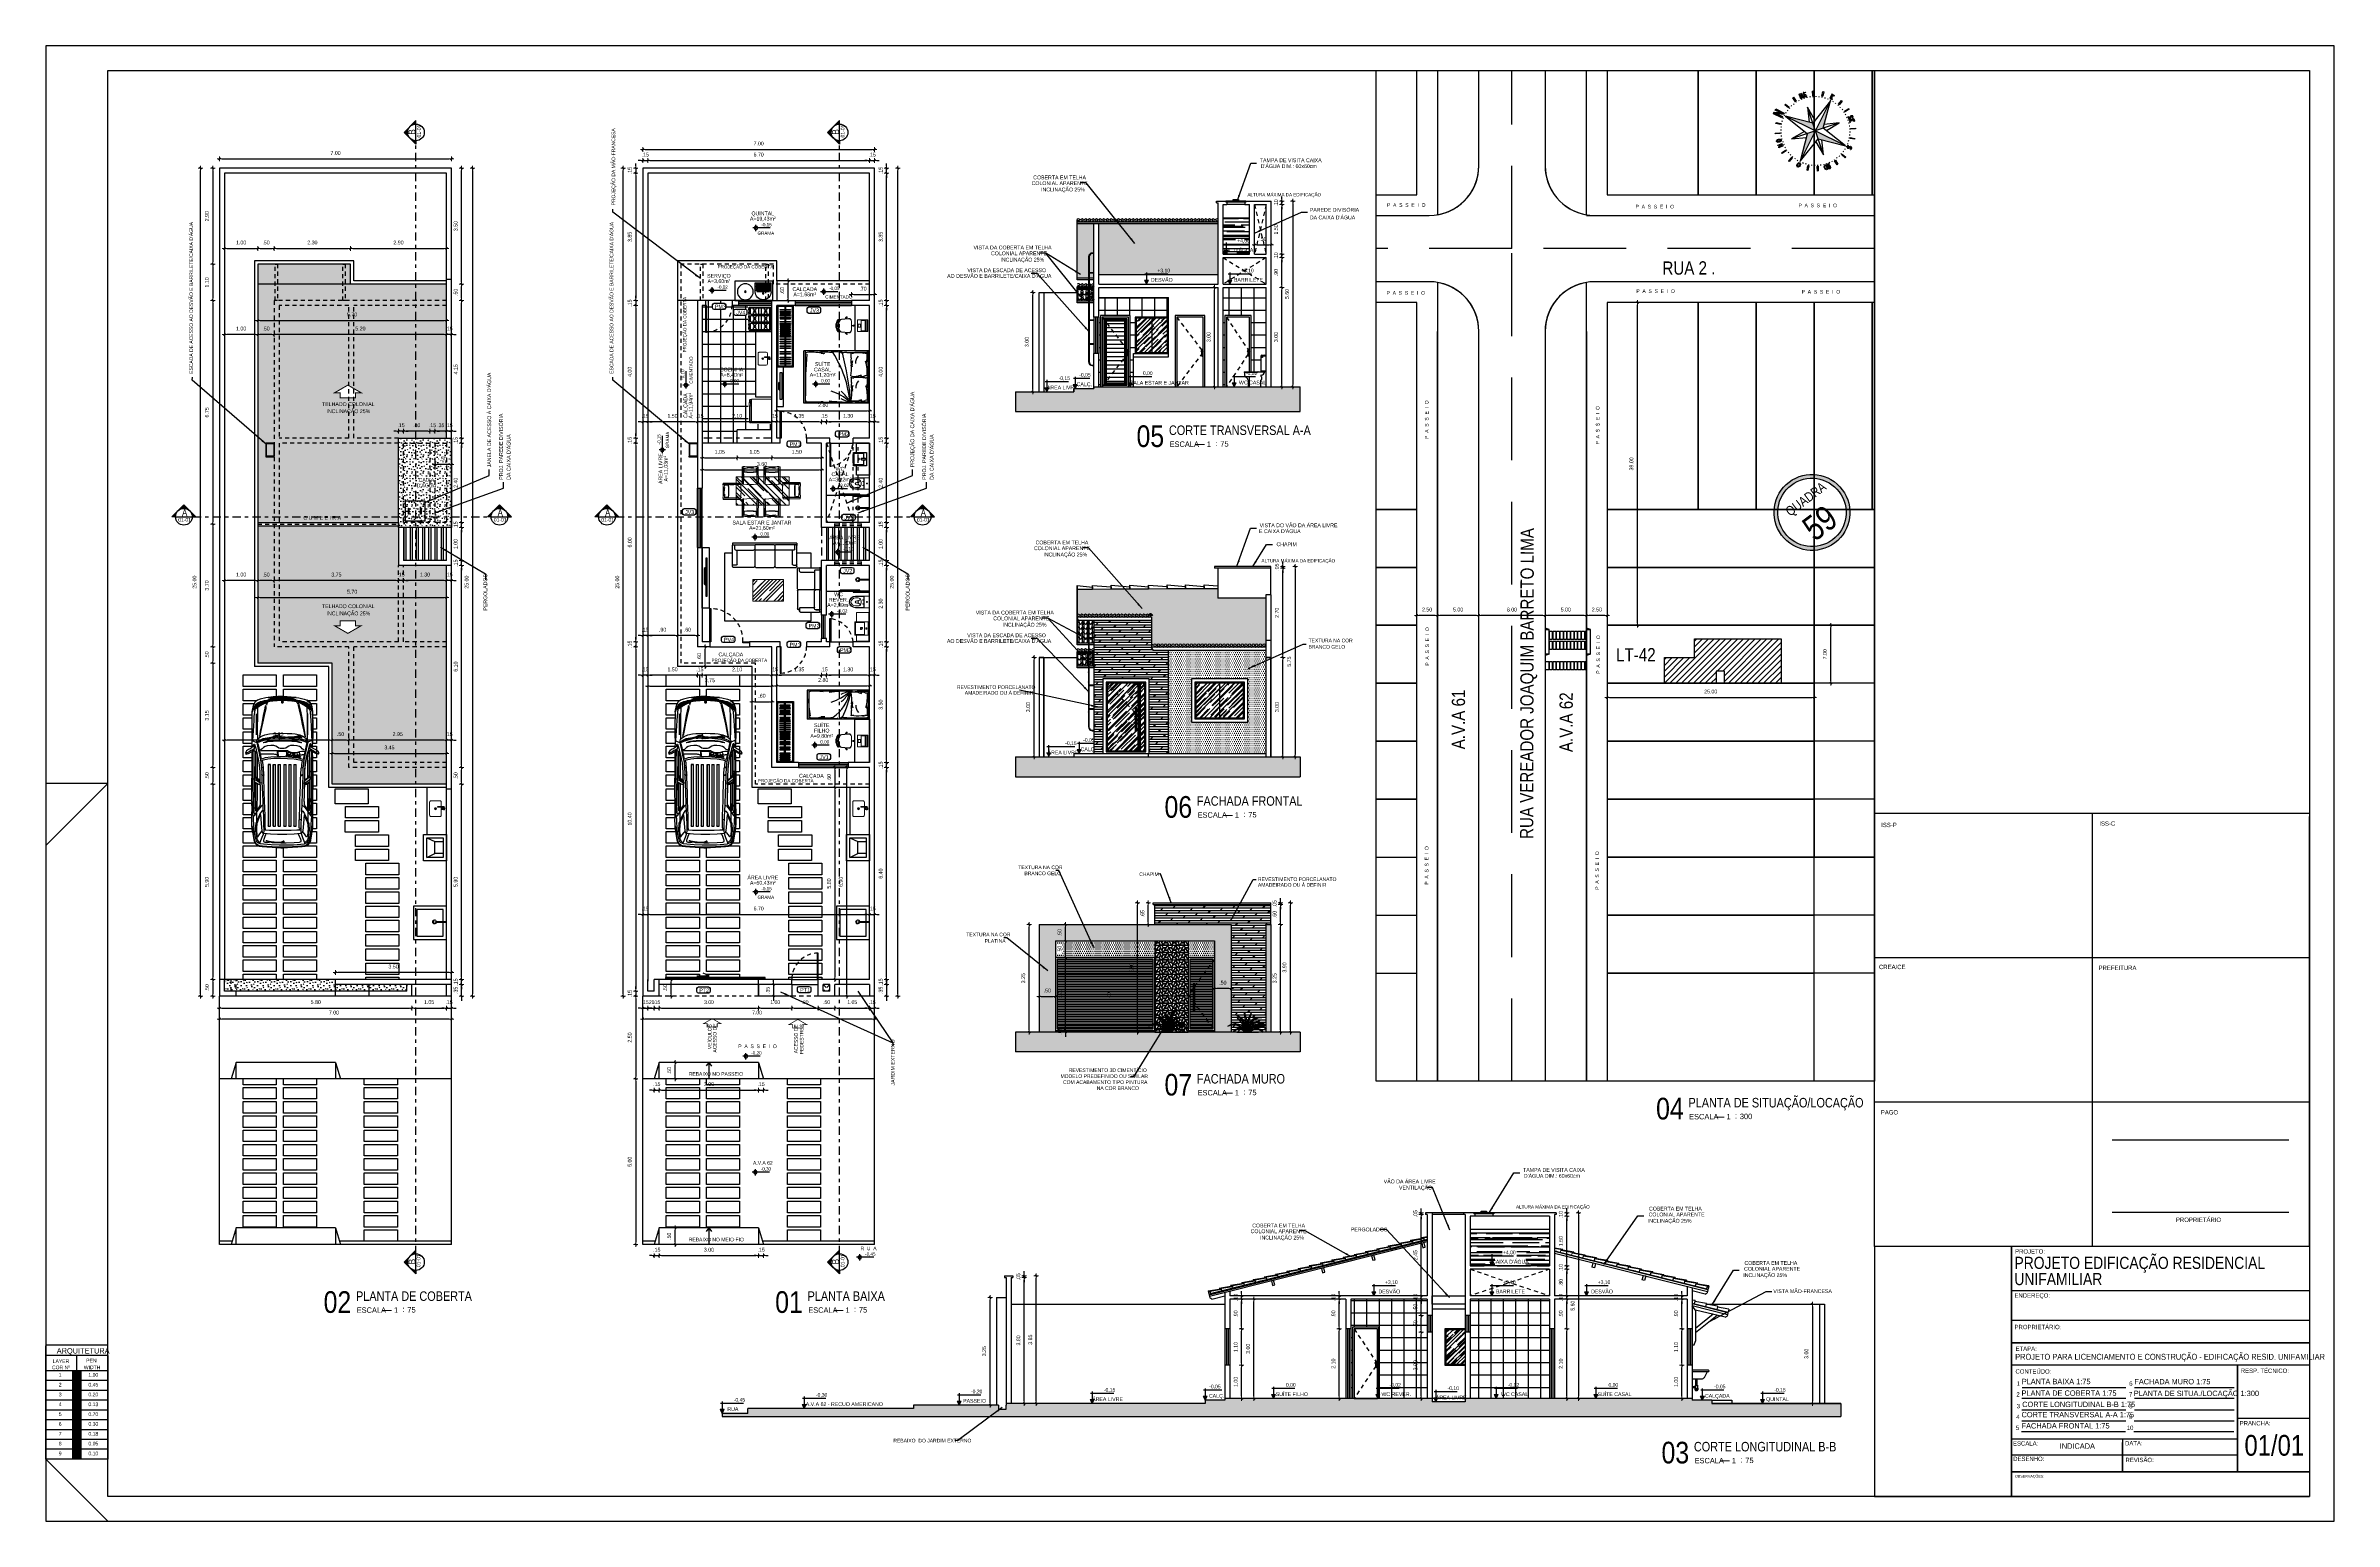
# Model space of a CAD drawing. Extents: x -415 to -176, y -135 to 749.
# Drawn here: x -414.9 to -345.8, y 704.3 to 748.9 of the extents above; entities outside this region: 2.
import ezdxf
from ezdxf.enums import TextEntityAlignment as Align

# ---------------------------------------------------------------- set-up
doc = ezdxf.new("R2010")
doc.units = 0
doc.header["$MEASUREMENT"] = 0
doc.header["$PDSIZE"] = -5
for name, pattern in [('AXES', [0.54, 0.3, -0.08, 0.08, -0.08]), ('CONTINU', [0]), ('CONTINUO', [0]), ('DASHDOT', [1, 0.5, -0.25, 0, -0.25]), ('DASHDOT2', [0.5, 0.25, -0.125, 0, -0.125]), ('DASHED2', [0.375, 0.25, -0.125]), ('HIDDEN2', [0.1875, 0.125, -0.0625]), ('TRAÇO-2PTOS_P', [0.625, 0.25, -0.125, 0, -0.125, 0, -0.125])]:
    doc.linetypes.add(name, pattern=pattern)
doc.layers.get('0').update_dxf_attribs({"linetype": 'CONTINUOUS'})
doc.layers.get('Defpoints').update_dxf_attribs({"linetype": 'CONTINUOUS'})
for name, color, linetype in [('003', 3, 'CONTINUOUS'), ('A-LAY-9', 9, 'CONTINUOUS'), ('a-pem-m', 6, 'CONTINUOUS'), ('A-PEN-08', 8, 'CONTINUOUS'), ('A-PEN-09', 9, 'CONTINUOUS'), ('A-PEN-B', 5, 'CONTINUOUS'), ('A-PEN-Y', 2, 'CONTINUOUS'), ('AME_FRZ', 7, 'CONTINUOUS'), ('AR-ALV', 5, 'CONTINUOUS'), ('AR-MOB', 252, 'CONTINUOUS'), ('ARQ-COB-PROJ', 8, 'TRAÇO-2PTOS_P'), ('ARREDI_attrezzature', 175, 'CONTINUOUS'), ('BANHO_COZINHA', 7, 'CONTINUOUS'), ('Bra-Rua Calçadas', 1, 'CONTINUOUS'), ('CALÇADA', 3, 'CONTINUOUS'), ('COTA', 7, 'CONTINUOUS'), ('COTAS', 7, 'CONTINUOUS'), ('COZINHA', 6, 'CONTINUOUS'), ('DIVERSOS', 1, 'CONTINUOUS'), ('E-hatch', 8, 'CONTINUOUS'), ('E-pen-y', 2, 'CONTINUOUS'), ('E-txt-g', 3, 'CONTINUOUS'), ('E-TXT-Y', 2, 'CONTINUOUS'), ('EIXO DAS VIAS', 252, 'DASHDOT'), ('ESQUADRIA', 3, 'CONTINUOUS'), ('Layer1', 7, 'CONTINUOUS'), ('LAYER4', 7, 'CONTINUOUS'), ('LAYER5', 8, 'CONTINUOUS'), ('LAYER7', 4, 'CONTINUOUS'), ("LINHA - PROJETU'S", 1, 'CONTINUOUS'), ('Lotes', 2, 'CONTINUOUS'), ('MOB', 251, 'CONTINUOUS'), ('MOVEIS', 7, 'CONTINUOUS'), ('númeraçãoquadras', 4, 'CONTINUOUS'), ('PLANTAS', 8, 'CONTINUOUS'), ("PRANCHA - PROJETU'S", 7, 'CONTINUOUS'), ('TELHA', 3, 'CONTINUOUS'), ('TEXTO', 4, 'CONTINUOUS'), ('TEXTO3', 4, 'CONTINUOUS'), ('TXT', 2, 'CONTINUOUS'), ('V2', 11, 'CONTINUOUS'), ('Área Verde Alameda etc.', 92, 'CONTINUOUS')]:
    doc.layers.add(name, color=color, linetype=linetype)
for name, color, linetype, lineweight in [('A-PEN-G', 3, 'CONTINUOUS', 5), ('E-Cta-W', 7, 'CONTINUOUS', 20), ('E-Hat-8', 8, 'CONTINUOUS', 9), ('E-Lay-9', 9, 'CONTINUOUS', 9), ('E-Pen-C', 4, 'CONTINUOUS', 15), ('E-Pen-G', 3, 'CONTINUOUS', 30), ('E-Txt-W', 7, 'CONTINUOUS', 20), ('estofado', 7, 'CONTINUOUS', 25)]:
    doc.layers.add(name, color=color, linetype=linetype, lineweight=lineweight)
doc.styles.add('F2', font='swissc.ttf')
doc.styles.add('REG60', font='romans.shx', dxfattribs={"width": 0.8, "height": 0.15})
doc.styles.add('REG80', font='romans.shx', dxfattribs={"width": 0.8, "height": 0.2})
doc.styles.add('STYLE1', font='sanss___.ttf')
doc.dimstyles.new('DIMENSION-1', dxfattribs={"dimtxt": 0.11, "dimasz": 0.07, "dimexe": 1, "dimexo": 0, "dimgap": 0.12, "dimtad": 1, "dimzin": 7, "dimdsep": 46, "dimtxsty": 'F2', "dimblk1": 'TRACO', "dimblk2": 'TRACO', "dimsah": 1, "dimcen": 1, "dimse1": 1, "dimse2": 1, "dimclrd": 256, "dimclre": 256, "dimclrt": 6, "dimadec": 0, "dimazin": 0, "dimtfac": 1, "dimtix": 1, "dimtmove": 2, "dimatfit": 3, "dimldrblk": 'TRACO', "dimfxl": 1, "dimtolj": 1, "dimtzin": 0, "dimarcsym": 0})
doc.dimstyles.get("Standard").update_dxf_attribs({"dimtxt": 0.18, "dimasz": 0.18, "dimexe": 0.18, "dimexo": 0.0625, "dimgap": 0.09, "dimtad": 0, "dimtih": 1, "dimtoh": 1, "dimdec": 4, "dimzin": 0, "dimdsep": 46, "dimtxsty": 'Standard', "dimcen": 0.09, "dimadec": 0, "dimazin": 0, "dimtfac": 1, "dimtdec": 4, "dimtofl": 0, "dimtmove": 0, "dimatfit": 3, "dimfxl": 1, "dimtolj": 1, "dimtzin": 0, "dimarcsym": 0})
pattern_1 = [(90, (0, 0), (-0.375, 6e-17), []), (180, (0, 0), (-6e-17, -0.375), [])]
pattern_2 = [(180, (11.96877, -17.72572), (-0.15, -0.15), [0.048, -0.102]), (305.2176, (11.8247726, -17.740724), (-1.05000017453, 1.49999987498), [0.03121305, -3.0900849]), (340.71, (11.8427726, -17.766224), (-2.550000777635, 0.8999979741), [0.0317844, -3.1466586]), (19.29, (11.8727726, -17.776724), (2.550000777635, 0.8999979741), [0.0317844, -3.1466586]), (54.7824, (11.9027726, -17.766224), (1.05000017453, 1.49999987498), [0.03121305, -3.0900849]), (90, (11.92077, -17.74072), (-0.15, 0.15), [0.015, -0.135]), (270, (11.82477, -17.72572), (0.15, -0.15), [0.015, -0.135]), (180, (11.96877, -17.73172), (-0.15, -0.15), [0.042, -0.108]), (306.3844, (11.8187726, -17.743724), (-1.650001937525, 2.24999858293), [0.0354012, -3.50472585]), (342.3499, (11.8397726, -17.772224), (2.850000422915, -0.899998778574), [0.0346302, -3.42838875]), (17.6501, (11.8727726, -17.782724), (-2.850000422915, -0.899998778574), [0.0346302, -3.42838875]), (53.6156, (11.9057726, -17.772224), (1.650001937525, 2.24999858293), [0.0354012, -3.50472585]), (90, (11.92677, -17.74372), (-0.15, 0.15), [0.012, -0.138]), (270, (11.81877, -17.73172), (0.15, -0.15), [0.012, -0.138]), (180, (11.82477, -17.73172), (-0.15, -0.15), [0.006, -0.144]), (267.3974, (11.9267726, -17.743724), (0.1500021288, 3.149999897937), [0.13213635, -3.17127105]), (272.6026, (11.8187726, -17.743724), (0.1500021288, -3.149999897937), [0.13213635, -3.17127105]), (180, (11.82477, -17.72572), (-0.15, -0.15), [0.006, -0.144])]
pattern_3 = [(90, (11.96877, -17.72572), (-0.375, 6e-17), []), (180, (11.96877, -17.72572), (-6e-17, -0.375), [])]
pattern_4 = [(180, (-368.92981, -16.76462), (-0.03125, 0.0625), [0, -0.0625])]

# ---------------------------------------------------------------- blocks, each defined once
blk = doc.blocks.new('LAVAND')
at = {"layer": 'A-LAY-9', "color": 8}
for p, q in [((0.268, 1.07), (0.538, 1.07)), ((0.268, 1.023), (0.268, 0.643)), ((0.296, 1.03), (0.296, 0.63)), ((0.316, 1.03), (0.316, 0.63)), ((0.336, 1.03), (0.336, 0.63)), ((0.356, 1.03), (0.356, 0.63)), ((0.376, 1.03), (0.376, 0.63)), ((0.396, 1.03), (0.396, 0.63)), ((0.416, 1.03), (0.416, 0.63)), ((0.436, 1.03), (0.436, 0.63)), ((0.456, 1.03), (0.456, 0.63)), ((0.476, 1.03), (0.476, 0.63)), ((0.496, 1.03), (0.496, 0.63)), ((0.516, 1.03), (0.516, 0.63)), ((0.538, 0.59), (0.538, 1.07)), ((0, 0.35), (0, -0.03)), ((0.268, 0.59), (0.538, 0.59))]:
    blk.add_line(p, q, dxfattribs=at)
blk.add_lwpolyline([(0.59, 1.12), (0.59, -0.03), (0, -0.03), (0, 1.12)], close=True, dxfattribs=at)
for centre, radius in [((0.22, 0.83), 0.0233), ((0.268, 0.29), 0.24), ((0.268, 0.29), 0.0233)]:
    blk.add_circle(centre, radius, dxfattribs=at)
for centre, radius, start, end in [((0.268, 0.83), 0.24, 90, 270), ((0.306, 1.03), 0.01, 0, 180), ((0.346, 1.03), 0.01, 0, 180), ((0.386, 1.03), 0.01, 0, 180), ((0.426, 1.03), 0.01, 0, 180), ((0.466, 1.03), 0.01, 0, 180), ((0.506, 1.03), 0.01, 0, 180), ((0.306, 0.63), 0.01, 180, 0), ((0.346, 0.63), 0.01, 180, 0), ((0.386, 0.63), 0.01, 180, 0), ((0.426, 0.63), 0.01, 180, 0), ((0.466, 0.63), 0.01, 180, 0), ((0.506, 0.63), 0.01, 180, 0)]:
    blk.add_arc(centre, radius, start, end, dxfattribs=at)
blk = doc.blocks.new('vaso-s')
at = {"color": 8}
for start, end in [(0, 180), (180, 0)]:
    blk.add_arc((0.08, 0), 0.0143, start, end, dxfattribs=at)
at = {"layer": 'E-Lay-9', "color": 8}
for p, q in [((0, 0.17), (0, 0)), ((0.426, 0.175), (0.005, 0.175)), ((0.16, 0.17), (0.16, 0.17)), ((0.16, 0.17), (0.16, 0)), ((0.426, 0.165), (0.165, 0.165)), ((0.17, 0), (0.17, 0.16)), ((0.213, 0.06), (0.189, 0.06)), ((0.201, 0.048), (0.201, 0.072)), ((0.341, 0.035), (0.341, 0)), ((0.391, 0.035), (0.341, 0.035)), ((0.431, 0.12), (0.346, 0.12)), ((0, -0.17), (0, 0)), ((0.426, -0.175), (0.005, -0.175)), ((0.16, -0.17), (0.16, 0)), ((0.16, -0.17), (0.16, -0.17)), ((0.426, -0.165), (0.165, -0.165)), ((0.17, 0), (0.17, -0.16)), ((0.213, -0.06), (0.189, -0.06)), ((0.201, -0.048), (0.201, -0.072)), ((0.341, -0.035), (0.341, 0)), ((0.391, -0.035), (0.341, -0.035)), ((0.431, -0.12), (0.346, -0.12))]:
    blk.add_line(p, q, dxfattribs=at)
for centre in [(0.201, 0.06), (0.201, -0.06)]:
    blk.add_circle(centre, 0.005, dxfattribs=at)
for centre, radius, start, end in [((0.005, 0.17), 0.005, 90, 180), ((0.155, 0.17), 0.005, 0, 90), ((0.165, 0.17), 0.00495, 180, 270), ((0.165, 0.16), 0.00495, 0, 90), ((0.518, -0.015), 0.262, 163.03545, 176.7233), ((0.346, 0.038), 0.0825, 90, 163.03545), ((0.375, 0.136), 0.107, 206.93947, 250.96472), ((0.391, -0.015), 0.05, 17.4576, 90), ((0.426, -0.015), 0.19, 4.52806, 90), ((0.426, -0.015), 0.18, 4.78019, 90), ((0.431, -0.015), 0.135, 6.37937, 90), ((0.005, -0.17), 0.005, 180, 270), ((0.155, -0.17), 0.005, 270, 0), ((0.165, -0.17), 0.00495, 90, 180), ((0.165, -0.16), 0.00495, 270, 0), ((0.518, 0.015), 0.262, 183.2767, 196.96455), ((0.346, -0.038), 0.0825, 196.96455, 270), ((0.375, -0.136), 0.107, 109.03528, 153.06053), ((0.391, 0.015), 0.05, 270, 342.5424), ((0.426, 0.015), 0.19, 270, 355.47194), ((0.426, 0.015), 0.18, 270, 355.21981), ((0.431, 0.015), 0.135, 270, 353.62063)]:
    blk.add_arc(centre, radius, start, end, dxfattribs=at)
blk = doc.blocks.new('TRACO')
at = {"layer": 'E-Pen-C'}
for p, q in [((-1, 0), (1, 0)), ((0, 1), (0, -1))]:
    blk.add_line(p, q, dxfattribs=at)
at = {"layer": 'E-Pen-G'}
blk.add_line((-0.42, -0.42), (0.42, 0.42), dxfattribs=at)
blk = doc.blocks.new('*D285')
at = {"color": 4, "lineweight": -2}
blk.add_line((-389.498, 720.757), (-389.498, 727.017), dxfattribs=at)
at = {"layer": 'Defpoints', "color": 0, "linetype": 'Continuous'}
for p in [(-390.011, 727.087), (-389.498, 727.087), (-390.011, 720.687)]:
    blk.add_point(p, dxfattribs=at)
at = {"color": 4, "linetype": 'Continuous', "lineweight": -2, "xscale": 0.07, "yscale": 0.07, "zscale": 0.07}
for p, rotation in [((-389.498, 727.087), 90), ((-389.498, 720.687), 270)]:
    blk.add_blockref('TRACO', p, dxfattribs=dict(at, rotation=rotation))
at = {"color": 4, "linetype": 'Continuous', "insert": (-389.677, 723.887), "char_height": 0.115, "attachment_point": 5, "rotation": 90, "style": 'F2'}
blk.add_mtext('\\A1;6.40', dxfattribs=at)
blk = doc.blocks.new('*D286')
at = {"color": 4, "lineweight": -2}
for p, q in [((-389.498, 727.307), (-389.498, 727.377)), ((-389.498, 727.087), (-389.498, 727.237)), ((-389.498, 727.017), (-389.498, 726.947))]:
    blk.add_line(p, q, dxfattribs=at)
at = {"layer": 'Defpoints', "color": 0, "linetype": 'Continuous'}
for p in [(-390.011, 727.237), (-390.011, 727.087), (-389.498, 727.237)]:
    blk.add_point(p, dxfattribs=at)
at = {"color": 4, "linetype": 'Continuous', "lineweight": -2, "xscale": 0.07, "yscale": 0.07, "zscale": 0.07}
for p, rotation in [((-389.498, 727.237), 270), ((-389.498, 727.087), 90)]:
    blk.add_blockref('TRACO', p, dxfattribs=dict(at, rotation=rotation))
at = {"color": 4, "linetype": 'Continuous', "insert": (-389.677, 727.162), "char_height": 0.115, "attachment_point": 5, "rotation": 90, "style": 'F2'}
blk.add_mtext('\\A1;.15', dxfattribs=at)
blk = doc.blocks.new('*D287')
at = {"color": 4, "lineweight": -2}
blk.add_line((-389.498, 727.307), (-389.498, 730.667), dxfattribs=at)
at = {"layer": 'Defpoints', "color": 0, "linetype": 'Continuous'}
for p in [(-390.011, 730.737), (-389.498, 730.737), (-390.011, 727.237)]:
    blk.add_point(p, dxfattribs=at)
at = {"color": 4, "linetype": 'Continuous', "lineweight": -2, "xscale": 0.07, "yscale": 0.07, "zscale": 0.07}
for p, rotation in [((-389.498, 730.737), 90), ((-389.498, 727.237), 270)]:
    blk.add_blockref('TRACO', p, dxfattribs=dict(at, rotation=rotation))
at = {"color": 4, "linetype": 'Continuous', "insert": (-389.677, 728.987), "char_height": 0.115, "attachment_point": 5, "rotation": 90, "style": 'F2'}
blk.add_mtext('\\A1;3.50', dxfattribs=at)
blk = doc.blocks.new('*D288')
at = {"color": 4, "lineweight": -2}
for p, q in [((-389.498, 730.957), (-389.498, 731.027)), ((-389.498, 730.737), (-389.498, 730.887)), ((-389.498, 730.667), (-389.498, 730.597))]:
    blk.add_line(p, q, dxfattribs=at)
at = {"layer": 'Defpoints', "color": 0, "linetype": 'Continuous'}
for p in [(-390.011, 730.887), (-389.498, 730.887), (-390.011, 730.737)]:
    blk.add_point(p, dxfattribs=at)
at = {"color": 4, "linetype": 'Continuous', "lineweight": -2, "xscale": 0.07, "yscale": 0.07, "zscale": 0.07}
for p, rotation in [((-389.498, 730.887), 270), ((-389.498, 730.737), 90)]:
    blk.add_blockref('TRACO', p, dxfattribs=dict(at, rotation=rotation))
at = {"color": 4, "linetype": 'Continuous', "insert": (-389.677, 730.812), "char_height": 0.115, "attachment_point": 5, "rotation": 90, "style": 'F2'}
blk.add_mtext('\\A1;.15', dxfattribs=at)
blk = doc.blocks.new('*D289')
at = {"color": 4, "lineweight": -2}
blk.add_line((-389.498, 730.957), (-389.498, 733.117), dxfattribs=at)
at = {"layer": 'Defpoints', "color": 0, "linetype": 'Continuous'}
for p in [(-390.011, 733.187), (-389.498, 733.187), (-390.011, 730.887)]:
    blk.add_point(p, dxfattribs=at)
at = {"color": 4, "linetype": 'Continuous', "lineweight": -2, "xscale": 0.07, "yscale": 0.07, "zscale": 0.07}
for p, rotation in [((-389.498, 733.187), 90), ((-389.498, 730.887), 270)]:
    blk.add_blockref('TRACO', p, dxfattribs=dict(at, rotation=rotation))
at = {"color": 4, "linetype": 'Continuous', "insert": (-389.677, 732.037), "char_height": 0.115, "attachment_point": 5, "rotation": 90, "style": 'F2'}
blk.add_mtext('\\A1;2.30', dxfattribs=at)
blk = doc.blocks.new('*D290')
at = {"color": 4, "lineweight": -2}
for p, q in [((-389.498, 733.407), (-389.498, 733.477)), ((-389.498, 733.187), (-389.498, 733.337)), ((-389.498, 733.117), (-389.498, 733.047))]:
    blk.add_line(p, q, dxfattribs=at)
at = {"layer": 'Defpoints', "color": 0, "linetype": 'Continuous'}
for p in [(-390.011, 733.337), (-390.011, 733.187), (-389.498, 733.337)]:
    blk.add_point(p, dxfattribs=at)
at = {"color": 4, "linetype": 'Continuous', "lineweight": -2, "xscale": 0.07, "yscale": 0.07, "zscale": 0.07}
for p, rotation in [((-389.498, 733.337), 270), ((-389.498, 733.187), 90)]:
    blk.add_blockref('TRACO', p, dxfattribs=dict(at, rotation=rotation))
at = {"color": 4, "linetype": 'Continuous', "insert": (-389.677, 733.262), "char_height": 0.115, "attachment_point": 5, "rotation": 90, "style": 'F2'}
blk.add_mtext('\\A1;.15', dxfattribs=at)
blk = doc.blocks.new('*D291')
at = {"color": 4, "lineweight": -2}
blk.add_line((-389.498, 733.407), (-389.498, 734.267), dxfattribs=at)
at = {"layer": 'Defpoints', "color": 0, "linetype": 'Continuous'}
for p in [(-390.011, 734.337), (-389.498, 734.337), (-390.011, 733.337)]:
    blk.add_point(p, dxfattribs=at)
at = {"color": 4, "linetype": 'Continuous', "lineweight": -2, "xscale": 0.07, "yscale": 0.07, "zscale": 0.07}
for p, rotation in [((-389.498, 734.337), 90), ((-389.498, 733.337), 270)]:
    blk.add_blockref('TRACO', p, dxfattribs=dict(at, rotation=rotation))
at = {"color": 4, "linetype": 'Continuous', "insert": (-389.677, 733.837), "char_height": 0.115, "attachment_point": 5, "rotation": 90, "style": 'F2'}
blk.add_mtext('\\A1;1.00', dxfattribs=at)
blk = doc.blocks.new('*D292')
at = {"color": 4, "lineweight": -2}
for p, q in [((-389.498, 734.557), (-389.498, 734.627)), ((-389.498, 734.337), (-389.498, 734.487)), ((-389.498, 734.267), (-389.498, 734.197))]:
    blk.add_line(p, q, dxfattribs=at)
at = {"layer": 'Defpoints', "color": 0, "linetype": 'Continuous'}
for p in [(-390.011, 734.487), (-390.011, 734.337), (-389.498, 734.487)]:
    blk.add_point(p, dxfattribs=at)
at = {"color": 4, "linetype": 'Continuous', "lineweight": -2, "xscale": 0.07, "yscale": 0.07, "zscale": 0.07}
for p, rotation in [((-389.498, 734.487), 270), ((-389.498, 734.337), 90)]:
    blk.add_blockref('TRACO', p, dxfattribs=dict(at, rotation=rotation))
at = {"color": 4, "linetype": 'Continuous', "insert": (-389.677, 734.412), "char_height": 0.115, "attachment_point": 5, "rotation": 90, "style": 'F2'}
blk.add_mtext('\\A1;.15', dxfattribs=at)
blk = doc.blocks.new('*D293')
at = {"color": 4, "lineweight": -2}
blk.add_line((-389.498, 734.557), (-389.498, 736.817), dxfattribs=at)
at = {"layer": 'Defpoints', "color": 0, "linetype": 'Continuous'}
for p in [(-390.011, 736.887), (-389.498, 736.887), (-390.011, 734.487)]:
    blk.add_point(p, dxfattribs=at)
at = {"color": 4, "linetype": 'Continuous', "lineweight": -2, "xscale": 0.07, "yscale": 0.07, "zscale": 0.07}
for p, rotation in [((-389.498, 736.887), 90), ((-389.498, 734.487), 270)]:
    blk.add_blockref('TRACO', p, dxfattribs=dict(at, rotation=rotation))
at = {"color": 4, "linetype": 'Continuous', "insert": (-389.677, 735.687), "char_height": 0.115, "attachment_point": 5, "rotation": 90, "style": 'F2'}
blk.add_mtext('\\A1;2.40', dxfattribs=at)
blk = doc.blocks.new('*D294')
at = {"color": 4, "lineweight": -2}
for p, q in [((-389.498, 737.107), (-389.498, 737.177)), ((-389.498, 736.887), (-389.498, 737.037)), ((-389.498, 736.817), (-389.498, 736.747))]:
    blk.add_line(p, q, dxfattribs=at)
at = {"layer": 'Defpoints', "color": 0, "linetype": 'Continuous'}
for p in [(-390.011, 737.037), (-390.011, 736.887), (-389.498, 737.037)]:
    blk.add_point(p, dxfattribs=at)
at = {"color": 4, "linetype": 'Continuous', "lineweight": -2, "xscale": 0.07, "yscale": 0.07, "zscale": 0.07}
for p, rotation in [((-389.498, 737.037), 270), ((-389.498, 736.887), 90)]:
    blk.add_blockref('TRACO', p, dxfattribs=dict(at, rotation=rotation))
at = {"color": 4, "linetype": 'Continuous', "insert": (-389.677, 736.962), "char_height": 0.115, "attachment_point": 5, "rotation": 90, "style": 'F2'}
blk.add_mtext('\\A1;.15', dxfattribs=at)
blk = doc.blocks.new('*D295')
at = {"color": 4, "lineweight": -2}
blk.add_line((-389.498, 737.107), (-389.498, 740.967), dxfattribs=at)
at = {"layer": 'Defpoints', "color": 0, "linetype": 'Continuous'}
for p in [(-390.011, 741.037), (-389.498, 741.037), (-390.011, 737.037)]:
    blk.add_point(p, dxfattribs=at)
at = {"color": 4, "linetype": 'Continuous', "lineweight": -2, "xscale": 0.07, "yscale": 0.07, "zscale": 0.07}
for p, rotation in [((-389.498, 741.037), 90), ((-389.498, 737.037), 270)]:
    blk.add_blockref('TRACO', p, dxfattribs=dict(at, rotation=rotation))
at = {"color": 4, "linetype": 'Continuous', "insert": (-389.677, 739.037), "char_height": 0.115, "attachment_point": 5, "rotation": 90, "style": 'F2'}
blk.add_mtext('\\A1;4.00', dxfattribs=at)
blk = doc.blocks.new('*D296')
at = {"color": 4, "lineweight": -2}
for p, q in [((-389.498, 741.257), (-389.498, 741.327)), ((-389.498, 741.037), (-389.498, 741.187)), ((-389.498, 740.967), (-389.498, 740.897))]:
    blk.add_line(p, q, dxfattribs=at)
at = {"layer": 'Defpoints', "color": 0, "linetype": 'Continuous'}
for p in [(-390.011, 741.187), (-390.011, 741.037), (-389.498, 741.187)]:
    blk.add_point(p, dxfattribs=at)
at = {"color": 4, "linetype": 'Continuous', "lineweight": -2, "xscale": 0.07, "yscale": 0.07, "zscale": 0.07}
for p, rotation in [((-389.498, 741.187), 270), ((-389.498, 741.037), 90)]:
    blk.add_blockref('TRACO', p, dxfattribs=dict(at, rotation=rotation))
at = {"color": 4, "linetype": 'Continuous', "insert": (-389.677, 741.112), "char_height": 0.115, "attachment_point": 5, "rotation": 90, "style": 'F2'}
blk.add_mtext('\\A1;.15', dxfattribs=at)
blk = doc.blocks.new('*D297')
at = {"color": 4, "lineweight": -2}
blk.add_line((-389.498, 741.257), (-389.498, 744.967), dxfattribs=at)
at = {"layer": 'Defpoints', "color": 0, "linetype": 'Continuous'}
for p in [(-390.011, 745.037), (-389.498, 745.037), (-390.011, 741.187)]:
    blk.add_point(p, dxfattribs=at)
at = {"color": 4, "linetype": 'Continuous', "lineweight": -2, "xscale": 0.07, "yscale": 0.07, "zscale": 0.07}
for p, rotation in [((-389.498, 745.037), 90), ((-389.498, 741.187), 270)]:
    blk.add_blockref('TRACO', p, dxfattribs=dict(at, rotation=rotation))
at = {"color": 4, "linetype": 'Continuous', "insert": (-389.677, 743.112), "char_height": 0.115, "attachment_point": 5, "rotation": 90, "style": 'F2'}
blk.add_mtext('\\A1;3.85', dxfattribs=at)
blk = doc.blocks.new('*D298')
at = {"color": 4, "lineweight": -2}
for p, q in [((-389.498, 745.257), (-389.498, 745.327)), ((-389.498, 745.037), (-389.498, 745.187)), ((-389.498, 744.967), (-389.498, 744.897))]:
    blk.add_line(p, q, dxfattribs=at)
at = {"layer": 'Defpoints', "color": 0, "linetype": 'Continuous'}
for p in [(-390.011, 745.187), (-390.011, 745.037), (-389.498, 745.187)]:
    blk.add_point(p, dxfattribs=at)
at = {"color": 4, "linetype": 'Continuous', "lineweight": -2, "xscale": 0.07, "yscale": 0.07, "zscale": 0.07}
for p, rotation in [((-389.498, 745.187), 270), ((-389.498, 745.037), 90)]:
    blk.add_blockref('TRACO', p, dxfattribs=dict(at, rotation=rotation))
at = {"color": 4, "linetype": 'Continuous', "insert": (-389.677, 745.112), "char_height": 0.115, "attachment_point": 5, "rotation": 90, "style": 'F2'}
blk.add_mtext('\\A1;.15', dxfattribs=at)
blk = doc.blocks.new('*D299')
at = {"color": 4, "lineweight": -2}
for p, q in [((-396.931, 745.417), (-397.001, 745.417)), ((-396.861, 745.417), (-396.711, 745.417)), ((-396.641, 745.417), (-396.571, 745.417))]:
    blk.add_line(p, q, dxfattribs=at)
at = {"layer": 'Defpoints', "color": 0, "linetype": 'Continuous'}
for p in [(-396.711, 745.417), (-396.861, 745.187), (-396.711, 745.037)]:
    blk.add_point(p, dxfattribs=at)
at = {"color": 4, "linetype": 'Continuous', "lineweight": -2, "xscale": 0.07, "yscale": 0.07, "zscale": 0.07}
blk.add_blockref('TRACO', (-396.861, 745.417), dxfattribs=at)
at = {"color": 4, "linetype": 'Continuous', "lineweight": -2, "xscale": 0.07, "yscale": 0.07, "zscale": 0.07, "rotation": 180}
blk.add_blockref('TRACO', (-396.711, 745.417), dxfattribs=at)
at = {"color": 4, "linetype": 'Continuous', "insert": (-396.786, 745.596), "char_height": 0.115, "attachment_point": 5, "style": 'F2'}
blk.add_mtext('\\A1;.15', dxfattribs=at)
blk = doc.blocks.new('*D300')
at = {"color": 4, "lineweight": -2}
blk.add_line((-396.641, 745.417), (-390.081, 745.417), dxfattribs=at)
at = {"layer": 'Defpoints', "color": 0, "linetype": 'Continuous'}
for p in [(-390.011, 745.417), (-396.711, 745.037), (-390.011, 745.037)]:
    blk.add_point(p, dxfattribs=at)
at = {"color": 4, "linetype": 'Continuous', "lineweight": -2, "xscale": 0.07, "yscale": 0.07, "zscale": 0.07, "rotation": 180}
blk.add_blockref('TRACO', (-396.711, 745.417), dxfattribs=at)
at = {"color": 4, "linetype": 'Continuous', "lineweight": -2, "xscale": 0.07, "yscale": 0.07, "zscale": 0.07}
blk.add_blockref('TRACO', (-390.011, 745.417), dxfattribs=at)
at = {"color": 4, "linetype": 'Continuous', "insert": (-393.361, 745.596), "char_height": 0.115, "attachment_point": 5, "style": 'F2'}
blk.add_mtext('\\A1;6.70', dxfattribs=at)
blk = doc.blocks.new('*D301')
at = {"color": 4, "lineweight": -2}
for p, q in [((-390.081, 745.417), (-390.151, 745.417)), ((-390.011, 745.417), (-389.861, 745.417)), ((-389.791, 745.417), (-389.721, 745.417))]:
    blk.add_line(p, q, dxfattribs=at)
at = {"layer": 'Defpoints', "color": 0, "linetype": 'Continuous'}
for p in [(-389.861, 745.417), (-390.011, 745.037), (-389.861, 745.187)]:
    blk.add_point(p, dxfattribs=at)
at = {"color": 4, "linetype": 'Continuous', "lineweight": -2, "xscale": 0.07, "yscale": 0.07, "zscale": 0.07}
blk.add_blockref('TRACO', (-390.011, 745.417), dxfattribs=at)
at = {"color": 4, "linetype": 'Continuous', "lineweight": -2, "xscale": 0.07, "yscale": 0.07, "zscale": 0.07, "rotation": 180}
blk.add_blockref('TRACO', (-389.861, 745.417), dxfattribs=at)
at = {"color": 4, "linetype": 'Continuous', "insert": (-389.936, 745.596), "char_height": 0.115, "attachment_point": 5, "style": 'F2'}
blk.add_mtext('\\A1;.15', dxfattribs=at)
blk = doc.blocks.new('*D302')
at = {"color": 4, "lineweight": -2}
blk.add_line((-396.791, 745.751), (-389.931, 745.751), dxfattribs=at)
at = {"layer": 'Defpoints', "color": 0, "linetype": 'Continuous'}
for p in [(-389.861, 745.751), (-396.861, 745.187), (-389.861, 745.187)]:
    blk.add_point(p, dxfattribs=at)
at = {"color": 4, "linetype": 'Continuous', "lineweight": -2, "xscale": 0.07, "yscale": 0.07, "zscale": 0.07, "rotation": 180}
blk.add_blockref('TRACO', (-396.861, 745.751), dxfattribs=at)
at = {"color": 4, "linetype": 'Continuous', "lineweight": -2, "xscale": 0.07, "yscale": 0.07, "zscale": 0.07}
blk.add_blockref('TRACO', (-389.861, 745.751), dxfattribs=at)
at = {"color": 4, "linetype": 'Continuous', "insert": (-393.361, 745.93), "char_height": 0.115, "attachment_point": 5, "style": 'F2'}
blk.add_mtext('\\A1;7.00', dxfattribs=at)
blk = doc.blocks.new('*D303')
at = {"color": 4, "lineweight": -2}
blk.add_line((-389.162, 720.257), (-389.162, 745.117), dxfattribs=at)
at = {"layer": 'Defpoints', "color": 0, "linetype": 'Continuous'}
for p in [(-389.861, 745.187), (-389.162, 745.187), (-389.861, 720.187)]:
    blk.add_point(p, dxfattribs=at)
at = {"color": 4, "linetype": 'Continuous', "lineweight": -2, "xscale": 0.07, "yscale": 0.07, "zscale": 0.07}
for p, rotation in [((-389.162, 745.187), 90), ((-389.162, 720.187), 270)]:
    blk.add_blockref('TRACO', p, dxfattribs=dict(at, rotation=rotation))
at = {"color": 4, "linetype": 'Continuous', "insert": (-389.341, 732.687), "char_height": 0.115, "attachment_point": 5, "rotation": 90, "style": 'F2'}
blk.add_mtext('\\A1;25.00', dxfattribs=at)
blk = doc.blocks.new('*D304')
at = {"color": 4, "lineweight": -2}
for p, q in [((-397.073, 720.407), (-397.073, 720.477)), ((-397.073, 720.337), (-397.073, 720.187)), ((-397.073, 720.117), (-397.073, 720.047))]:
    blk.add_line(p, q, dxfattribs=at)
at = {"layer": 'Defpoints', "color": 0, "linetype": 'Continuous'}
for p in [(-397.073, 720.187), (-396.861, 720.187), (-396.711, 720.337)]:
    blk.add_point(p, dxfattribs=at)
at = {"color": 4, "linetype": 'Continuous', "lineweight": -2, "xscale": 0.07, "yscale": 0.07, "zscale": 0.07}
for p, rotation in [((-397.073, 720.337), 270), ((-397.073, 720.187), 90)]:
    blk.add_blockref('TRACO', p, dxfattribs=dict(at, rotation=rotation))
at = {"color": 4, "linetype": 'Continuous', "insert": (-397.252, 720.262), "char_height": 0.115, "attachment_point": 5, "rotation": 90, "style": 'F2'}
blk.add_mtext('\\A1;.15', dxfattribs=at)
blk = doc.blocks.new('*D305')
at = {"color": 4, "lineweight": -2}
for p, q in [((-396.931, 719.828), (-397.001, 719.828)), ((-396.861, 719.828), (-396.711, 719.828)), ((-396.641, 719.828), (-396.571, 719.828))]:
    blk.add_line(p, q, dxfattribs=at)
at = {"layer": 'Defpoints', "color": 0, "linetype": 'Continuous'}
for p in [(-396.861, 720.094), (-396.711, 720.094), (-396.711, 719.828)]:
    blk.add_point(p, dxfattribs=at)
at = {"color": 4, "linetype": 'Continuous', "lineweight": -2, "xscale": 0.07, "yscale": 0.07, "zscale": 0.07}
blk.add_blockref('TRACO', (-396.861, 719.828), dxfattribs=at)
at = {"color": 4, "linetype": 'Continuous', "lineweight": -2, "xscale": 0.07, "yscale": 0.07, "zscale": 0.07, "rotation": 180}
blk.add_blockref('TRACO', (-396.711, 719.828), dxfattribs=at)
at = {"color": 4, "linetype": 'Continuous', "insert": (-396.786, 720.005), "char_height": 0.11, "attachment_point": 5, "style": 'F2'}
blk.add_mtext('\\A1;.15', dxfattribs=at)
blk = doc.blocks.new('*D306')
at = {"color": 4, "lineweight": -2}
for p, q in [((-396.781, 719.828), (-396.851, 719.828)), ((-396.711, 719.828), (-396.511, 719.828)), ((-396.441, 719.828), (-396.371, 719.828))]:
    blk.add_line(p, q, dxfattribs=at)
at = {"layer": 'Defpoints', "color": 0, "linetype": 'Continuous'}
for p in [(-396.711, 720.094), (-396.511, 720.244), (-396.511, 719.828)]:
    blk.add_point(p, dxfattribs=at)
at = {"color": 4, "linetype": 'Continuous', "lineweight": -2, "xscale": 0.07, "yscale": 0.07, "zscale": 0.07}
blk.add_blockref('TRACO', (-396.711, 719.828), dxfattribs=at)
at = {"color": 4, "linetype": 'Continuous', "lineweight": -2, "xscale": 0.07, "yscale": 0.07, "zscale": 0.07, "rotation": 180}
blk.add_blockref('TRACO', (-396.511, 719.828), dxfattribs=at)
at = {"color": 4, "linetype": 'Continuous', "insert": (-396.611, 720.005), "char_height": 0.11, "attachment_point": 5, "style": 'F2'}
blk.add_mtext('\\A1;.20', dxfattribs=at)
blk = doc.blocks.new('*D307')
at = {"color": 4, "lineweight": -2}
blk.add_line((-396.291, 719.828), (-393.431, 719.828), dxfattribs=at)
at = {"layer": 'Defpoints', "color": 0, "linetype": 'Continuous'}
for p in [(-396.361, 720.244), (-393.361, 720.444), (-393.361, 719.828)]:
    blk.add_point(p, dxfattribs=at)
at = {"color": 4, "linetype": 'Continuous', "lineweight": -2, "xscale": 0.07, "yscale": 0.07, "zscale": 0.07, "rotation": 180}
blk.add_blockref('TRACO', (-396.361, 719.828), dxfattribs=at)
at = {"color": 4, "linetype": 'Continuous', "lineweight": -2, "xscale": 0.07, "yscale": 0.07, "zscale": 0.07}
blk.add_blockref('TRACO', (-393.361, 719.828), dxfattribs=at)
at = {"color": 4, "linetype": 'Continuous', "insert": (-394.861, 720.005), "char_height": 0.11, "attachment_point": 5, "style": 'F2'}
blk.add_mtext('\\A1;3.00', dxfattribs=at)
blk = doc.blocks.new('*D308')
at = {"color": 4, "lineweight": -2}
blk.add_line((-393.291, 719.828), (-392.431, 719.828), dxfattribs=at)
at = {"layer": 'Defpoints', "color": 0, "linetype": 'Continuous'}
for p in [(-393.361, 720.444), (-392.361, 720.444), (-392.361, 719.828)]:
    blk.add_point(p, dxfattribs=at)
at = {"color": 4, "linetype": 'Continuous', "lineweight": -2, "xscale": 0.07, "yscale": 0.07, "zscale": 0.07, "rotation": 180}
blk.add_blockref('TRACO', (-393.361, 719.828), dxfattribs=at)
at = {"color": 4, "linetype": 'Continuous', "lineweight": -2, "xscale": 0.07, "yscale": 0.07, "zscale": 0.07}
blk.add_blockref('TRACO', (-392.361, 719.828), dxfattribs=at)
at = {"color": 4, "linetype": 'Continuous', "insert": (-392.861, 720.005), "char_height": 0.11, "attachment_point": 5, "style": 'F2'}
blk.add_mtext('\\A1;1.00', dxfattribs=at)
blk = doc.blocks.new('*D309')
at = {"color": 4, "lineweight": -2}
blk.add_line((-392.291, 719.828), (-391.631, 719.828), dxfattribs=at)
at = {"layer": 'Defpoints', "color": 0, "linetype": 'Continuous'}
for p in [(-392.361, 720.444), (-391.561, 720.444), (-391.561, 719.828)]:
    blk.add_point(p, dxfattribs=at)
at = {"color": 4, "linetype": 'Continuous', "lineweight": -2, "xscale": 0.07, "yscale": 0.07, "zscale": 0.07, "rotation": 180}
blk.add_blockref('TRACO', (-392.361, 719.828), dxfattribs=at)
at = {"color": 4, "linetype": 'Continuous', "lineweight": -2, "xscale": 0.07, "yscale": 0.07, "zscale": 0.07}
blk.add_blockref('TRACO', (-391.561, 719.828), dxfattribs=at)
at = {"color": 4, "linetype": 'Continuous', "insert": (-391.961, 720.005), "char_height": 0.11, "attachment_point": 5, "style": 'F2'}
blk.add_mtext('\\A1;.80', dxfattribs=at)
blk = doc.blocks.new('*D310')
at = {"color": 4, "lineweight": -2}
blk.add_line((-390.991, 719.828), (-390.081, 719.828), dxfattribs=at)
at = {"layer": 'Defpoints', "color": 0, "linetype": 'Continuous'}
for p in [(-391.061, 720.444), (-390.011, 720.094), (-390.011, 719.828)]:
    blk.add_point(p, dxfattribs=at)
at = {"color": 4, "linetype": 'Continuous', "lineweight": -2, "xscale": 0.07, "yscale": 0.07, "zscale": 0.07, "rotation": 180}
blk.add_blockref('TRACO', (-391.061, 719.828), dxfattribs=at)
at = {"color": 4, "linetype": 'Continuous', "lineweight": -2, "xscale": 0.07, "yscale": 0.07, "zscale": 0.07}
blk.add_blockref('TRACO', (-390.011, 719.828), dxfattribs=at)
at = {"color": 4, "linetype": 'Continuous', "insert": (-390.536, 720.005), "char_height": 0.11, "attachment_point": 5, "style": 'F2'}
blk.add_mtext('\\A1;1.05', dxfattribs=at)
blk = doc.blocks.new('*D311')
at = {"color": 4, "lineweight": -2}
for p, q in [((-390.081, 719.828), (-390.151, 719.828)), ((-390.011, 719.828), (-389.861, 719.828)), ((-389.791, 719.828), (-389.721, 719.828))]:
    blk.add_line(p, q, dxfattribs=at)
at = {"layer": 'Defpoints', "color": 0, "linetype": 'Continuous'}
for p in [(-390.011, 720.094), (-389.861, 720.094), (-389.861, 719.828)]:
    blk.add_point(p, dxfattribs=at)
at = {"color": 4, "linetype": 'Continuous', "lineweight": -2, "xscale": 0.07, "yscale": 0.07, "zscale": 0.07}
blk.add_blockref('TRACO', (-390.011, 719.828), dxfattribs=at)
at = {"color": 4, "linetype": 'Continuous', "lineweight": -2, "xscale": 0.07, "yscale": 0.07, "zscale": 0.07, "rotation": 180}
blk.add_blockref('TRACO', (-389.861, 719.828), dxfattribs=at)
at = {"color": 4, "linetype": 'Continuous', "insert": (-389.936, 720.005), "char_height": 0.11, "attachment_point": 5, "style": 'F2'}
blk.add_mtext('\\A1;.15', dxfattribs=at)
blk = doc.blocks.new('*D312')
at = {"color": 4, "lineweight": -2}
blk.add_line((-389.931, 719.496), (-396.791, 719.496), dxfattribs=at)
at = {"layer": 'Defpoints', "color": 0, "linetype": 'Continuous'}
for p in [(-396.861, 719.496), (-396.861, 717.615), (-389.861, 717.687)]:
    blk.add_point(p, dxfattribs=at)
at = {"color": 4, "linetype": 'Continuous', "lineweight": -2, "xscale": 0.07, "yscale": 0.07, "zscale": 0.07, "rotation": 180}
blk.add_blockref('TRACO', (-396.861, 719.496), dxfattribs=at)
at = {"color": 4, "linetype": 'Continuous', "lineweight": -2, "xscale": 0.07, "yscale": 0.07, "zscale": 0.07}
blk.add_blockref('TRACO', (-389.861, 719.496), dxfattribs=at)
at = {"color": 4, "linetype": 'Continuous', "insert": (-393.41, 719.69), "char_height": 0.11, "attachment_point": 5, "style": 'F2'}
blk.add_mtext('\\A1;7.00', dxfattribs=at)
blk = doc.blocks.new('Seta')
at = {"const_width": 2}
blk.add_lwpolyline([(10, 15), (10, 26), (25, 0), (10, -26), (10, -15), (0, -15), (0, 15)], close=True, dxfattribs=at)
blk = doc.blocks.new('*D313')
at = {"color": 4, "lineweight": -2}
blk.add_line((-396.005, 720.257), (-396.005, 720.617), dxfattribs=at)
at = {"layer": 'Defpoints', "color": 0, "linetype": 'Continuous'}
for p in [(-396.152, 720.687), (-396.005, 720.687), (-396.152, 720.187)]:
    blk.add_point(p, dxfattribs=at)
at = {"color": 4, "linetype": 'Continuous', "lineweight": -2, "xscale": 0.07, "yscale": 0.07, "zscale": 0.07}
for p, rotation in [((-396.005, 720.687), 90), ((-396.005, 720.187), 270)]:
    blk.add_blockref('TRACO', p, dxfattribs=dict(at, rotation=rotation))
at = {"color": 4, "linetype": 'Continuous', "insert": (-396.182, 720.437), "char_height": 0.11, "attachment_point": 5, "rotation": 90, "style": 'F2'}
blk.add_mtext('\\A1;.50', dxfattribs=at)
blk = doc.blocks.new('*D314')
at = {"color": 4, "lineweight": -2}
for p, q in [((-396.581, 719.828), (-396.651, 719.828)), ((-396.511, 719.828), (-396.361, 719.828)), ((-396.291, 719.828), (-396.221, 719.828))]:
    blk.add_line(p, q, dxfattribs=at)
at = {"layer": 'Defpoints', "color": 0, "linetype": 'Continuous'}
for p in [(-396.511, 720.244), (-396.361, 720.244), (-396.361, 719.828)]:
    blk.add_point(p, dxfattribs=at)
at = {"color": 4, "linetype": 'Continuous', "lineweight": -2, "xscale": 0.07, "yscale": 0.07, "zscale": 0.07}
blk.add_blockref('TRACO', (-396.511, 719.828), dxfattribs=at)
at = {"color": 4, "linetype": 'Continuous', "lineweight": -2, "xscale": 0.07, "yscale": 0.07, "zscale": 0.07, "rotation": 180}
blk.add_blockref('TRACO', (-396.361, 719.828), dxfattribs=at)
at = {"color": 4, "linetype": 'Continuous', "insert": (-396.436, 720.005), "char_height": 0.11, "attachment_point": 5, "style": 'F2'}
blk.add_mtext('\\A1;.15', dxfattribs=at)
blk = doc.blocks.new('*D315')
at = {"color": 4, "lineweight": -2}
blk.add_line((-391.491, 719.828), (-391.131, 719.828), dxfattribs=at)
at = {"layer": 'Defpoints', "color": 0, "linetype": 'Continuous'}
for p in [(-391.561, 720.444), (-391.061, 720.444), (-391.061, 719.828)]:
    blk.add_point(p, dxfattribs=at)
at = {"color": 4, "linetype": 'Continuous', "lineweight": -2, "xscale": 0.07, "yscale": 0.07, "zscale": 0.07, "rotation": 180}
blk.add_blockref('TRACO', (-391.561, 719.828), dxfattribs=at)
at = {"color": 4, "linetype": 'Continuous', "lineweight": -2, "xscale": 0.07, "yscale": 0.07, "zscale": 0.07}
blk.add_blockref('TRACO', (-391.061, 719.828), dxfattribs=at)
at = {"color": 4, "linetype": 'Continuous', "insert": (-391.311, 720.005), "char_height": 0.11, "attachment_point": 5, "style": 'F2'}
blk.add_mtext('\\A1;.50', dxfattribs=at)
blk = doc.blocks.new('*D316')
at = {"color": 4, "lineweight": -2}
for p, q in [((-392.909, 720.607), (-392.909, 720.677)), ((-392.909, 720.537), (-392.909, 720.187)), ((-392.909, 720.117), (-392.909, 720.047))]:
    blk.add_line(p, q, dxfattribs=at)
at = {"layer": 'Defpoints', "color": 0, "linetype": 'Continuous'}
for p in [(-393.361, 720.537), (-393.361, 720.187), (-392.909, 720.187)]:
    blk.add_point(p, dxfattribs=at)
at = {"color": 4, "linetype": 'Continuous', "lineweight": -2, "xscale": 0.07, "yscale": 0.07, "zscale": 0.07}
for p, rotation in [((-392.909, 720.537), 270), ((-392.909, 720.187), 90)]:
    blk.add_blockref('TRACO', p, dxfattribs=dict(at, rotation=rotation))
at = {"color": 4, "linetype": 'Continuous', "insert": (-393.086, 720.362), "char_height": 0.11, "attachment_point": 5, "rotation": 90, "style": 'F2'}
blk.add_mtext('\\A1;.35', dxfattribs=at)
blk = doc.blocks.new('Austin Mini dessus')
at = {"color": 8, "flags": 128}
for points in [[(-0.49, 3.374), (-0.449, 3.54)], [(-0.449, 3.54), (-0.416, 3.627)], [(-0.416, 3.627), (-0.367, 3.693)], [(-0.397, 3.42), (-0.384, 3.478)], [(-0.384, 3.478), (-0.369, 3.54)], [(-0.357, 3.482), (-0.384, 3.391)], [(-0.38, 3.447), (-0.356, 3.461)], [(-0.375, 3.471), (-0.349, 3.485)], [(-0.374, 3.37), (-0.336, 3.492)], [(-0.369, 3.54), (-0.333, 3.626)], [(-0.369, 3.495), (-0.342, 3.509)], [(-0.367, 3.693), (-0.302, 3.734)], [(-0.364, 3.52), (-0.336, 3.533)], [(-0.363, 3.437), (-0.334, 3.457)], [(-0.359, 3.544), (-0.329, 3.557)], [(-0.353, 3.498), (-0.357, 3.482)], [(-0.356, 3.461), (-0.324, 3.479)], [(-0.342, 3.539), (-0.353, 3.498)], [(-0.349, 3.485), (-0.315, 3.502)], [(-0.346, 3.565), (-0.314, 3.579)], [(-0.322, 3.598), (-0.342, 3.539)], [(-0.342, 3.509), (-0.305, 3.524)], [(-0.336, 3.533), (-0.295, 3.546)], [(-0.336, 3.492), (-0.295, 3.484)], [(-0.334, 3.587), (-0.299, 3.602)], [(-0.334, 3.457), (-0.307, 3.473)], [(-0.333, 3.626), (-0.269, 3.694)], [(-0.329, 3.557), (-0.286, 3.569)], [(-0.324, 3.479), (-0.296, 3.494)], [(-0.322, 3.608), (-0.284, 3.624)], [(-0.314, 3.592), (-0.322, 3.598)], [(-0.315, 3.502), (-0.284, 3.514)], [(-0.298, 3.584), (-0.314, 3.592)], [(-0.314, 3.579), (-0.27, 3.591)], [(-0.31, 3.63), (-0.27, 3.647)], [(-0.27, 3.517), (-0.31, 3.443)], [(-0.307, 3.538), (-0.299, 3.553)], [(-0.3, 3.504), (-0.307, 3.538)], [(-0.305, 3.524), (-0.273, 3.535)], [(-0.302, 3.734), (-0.207, 3.765)], [(-0.295, 3.484), (-0.3, 3.504)], [(-0.299, 3.602), (-0.254, 3.613)], [(-0.299, 3.553), (-0.258, 3.59)], [(-0.298, 3.651), (-0.255, 3.669)], [(-0.28, 3.583), (-0.298, 3.584)], [(-0.295, 3.546), (-0.262, 3.556)], [(-0.286, 3.672), (-0.24, 3.691)], [(-0.286, 3.569), (-0.25, 3.577)], [(-0.284, 3.624), (-0.238, 3.634)], [(-0.278, 3.643), (-0.282, 3.626)], [(-0.282, 3.626), (-0.272, 3.6)], [(-0.272, 3.6), (-0.28, 3.583)], [(-0.256, 3.661), (-0.278, 3.643)], [(-0.27, 3.647), (-0.222, 3.656)], [(-0.27, 3.591), (-0.234, 3.596)], [(-0.23, 3.588), (-0.27, 3.517)], [(-0.269, 3.694), (-0.187, 3.732)], [(-0.258, 3.59), (-0.202, 3.665)], [(-0.211, 3.693), (-0.256, 3.661)], [(-0.255, 3.669), (-0.206, 3.678)], [(-0.254, 3.613), (-0.218, 3.616)], [(-0.24, 3.691), (-0.19, 3.7)], [(-0.238, 3.634), (-0.201, 3.636)], [(-0.196, 3.636), (-0.23, 3.588)], [(-0.222, 3.656), (-0.185, 3.656)], [(-0.173, 3.705), (-0.211, 3.693)], [(-0.207, 3.765), (-0.12, 3.787)], [(-0.207, 3.713), (-0.159, 3.722)], [(-0.207, 3.62), (0.114, 3.626)], [(-0.206, 3.678), (-0.168, 3.675)], [(-0.202, 3.665), (-0.173, 3.705)], [(-0.163, 3.672), (-0.196, 3.636)], [(-0.19, 3.7), (-0.152, 3.695)], [(-0.187, 3.732), (-0.114, 3.762)], [(-0.129, 3.705), (-0.163, 3.672)], [(-0.159, 3.722), (-0.127, 3.721)], [(-0.127, 3.721), (-0.129, 3.705)], [(-0.129, 3.705), (-0.055, 3.716)], [(-0.12, 3.787), (-0.07, 3.793)], [(-0.114, 3.762), (-0.061, 3.787)], [(-0.07, 3.793), (-0.024, 3.792)], [(-0.055, 3.716), (0.069, 3.73)], [(-0.024, 3.792), (0.084, 3.792)], [(0.63, 3.652), (-0.006, 3.652)], [(0.045, 3.426), (0.279, 3.476)], [(0.048, 3.451), (0.292, 3.498)], [(0.069, 3.73), (0.18, 3.738)], [(0.084, 3.792), (0.233, 3.795)], [(0.114, 3.626), (0.369, 3.629)], [(0.18, 3.738), (0.368, 3.748)], [(0.233, 3.795), (0.324, 3.797)], [(0.279, 3.476), (0.493, 3.519)], [(0.292, 3.498), (0.517, 3.539)], [(0.324, 3.797), (0.397, 3.797)], [(0.368, 3.748), (0.64, 3.763)], [(0.369, 3.629), (0.56, 3.629)], [(0.397, 3.797), (0.509, 3.796)], [(0.493, 3.519), (0.65, 3.549)], [(0.509, 3.796), (0.581, 3.797)], [(0.517, 3.539), (0.679, 3.566)], [(0.56, 3.629), (0.691, 3.627)], [(0.581, 3.797), (0.621, 3.798)], [(0.621, 3.798), (0.674, 3.796)], [(0.675, 3.52), (0.628, 3.402)], [(0.64, 3.763), (0.806, 3.772)], [(0.674, 3.796), (0.718, 3.793)], [(0.734, 3.602), (0.675, 3.52)], [(0.691, 3.627), (0.766, 3.623)], [(0.718, 3.793), (0.755, 3.791)], [(0.769, 3.627), (0.734, 3.602)], [(0.796, 3.571), (0.743, 3.45)], [(0.755, 3.791), (0.791, 3.789)], [(0.807, 3.531), (0.761, 3.432)], [(0.812, 3.641), (0.769, 3.627)], [(0.772, 3.435), (0.795, 3.502)], [(0.791, 3.789), (0.812, 3.79)], [(0.809, 3.498), (0.791, 3.444)], [(0.795, 3.502), (0.819, 3.495)], [(0.857, 3.647), (0.796, 3.571)], [(0.797, 3.502), (0.806, 3.529)], [(0.799, 3.431), (0.821, 3.495)], [(0.811, 3.79), (0.805, 3.772)], [(0.805, 3.772), (0.857, 3.647)], [(0.806, 3.529), (0.815, 3.556)], [(0.826, 3.542), (0.81, 3.498)], [(0.812, 3.79), (0.831, 3.79)], [(0.86, 3.644), (0.812, 3.641)], [(0.815, 3.556), (0.824, 3.582)], [(0.819, 3.495), (0.833, 3.536)], [(0.825, 3.582), (0.83, 3.596)], [(0.825, 3.582), (0.837, 3.578)], [(0.826, 3.542), (0.837, 3.578)], [(0.83, 3.596), (0.835, 3.61)], [(0.831, 3.79), (0.892, 3.792)], [(0.833, 3.536), (0.846, 3.577)], [(0.835, 3.61), (0.84, 3.623)], [(0.837, 3.578), (0.85, 3.62)], [(0.84, 3.623), (0.858, 3.618)], [(0.846, 3.577), (0.858, 3.618)], [(0.857, 3.647), (0.909, 3.635)], [(0.86, 3.605), (0.858, 3.601)], [(0.863, 3.609), (0.86, 3.605)], [(0.867, 3.613), (0.863, 3.609)], [(0.914, 3.602), (0.867, 3.613)], [(0.892, 3.792), (1.002, 3.795)], [(0.936, 3.747), (0.909, 3.733)], [(0.909, 3.733), (0.911, 3.717)], [(0.909, 3.635), (1.022, 3.609)], [(0.911, 3.717), (0.94, 3.702)], [(1.018, 3.578), (0.914, 3.602)], [(0.936, 3.747), (0.949, 3.749)], [(0.938, 3.714), (0.94, 3.723)], [(0.967, 3.703), (0.938, 3.714)], [(0.94, 3.723), (0.956, 3.728)], [(0.94, 3.702), (1.033, 3.677)], [(0.949, 3.749), (0.962, 3.751)], [(0.956, 3.728), (0.967, 3.731)], [(0.959, 3.725), (1.009, 3.792)], [(0.962, 3.751), (0.976, 3.752)], [(0.967, 3.731), (0.971, 3.732)], [(1.014, 3.689), (0.967, 3.703)], [(0.971, 3.732), (0.975, 3.729)], [(0.975, 3.729), (0.987, 3.724)], [(0.987, 3.724), (1.008, 3.721)], [(1.008, 3.721), (1.031, 3.721)], [(1.009, 3.792), (1.033, 3.823)], [(1.011, 3.445), (1.048, 3.482)], [(1.12, 3.555), (1.018, 3.578)], [(1.022, 3.609), (1.128, 3.585)], [(1.031, 3.721), (1.046, 3.722)], [(1.033, 3.823), (1.038, 3.83)], [(1.033, 3.677), (1.174, 3.643)], [(1.038, 3.83), (1.045, 3.845)], [(1.045, 3.845), (1.06, 3.875)], [(1.046, 3.722), (1.051, 3.723)], [(1.048, 3.482), (1.073, 3.509)], [(1.051, 3.723), (1.059, 3.746)], [(1.051, 3.723), (1.081, 3.737)], [(1.059, 3.746), (1.068, 3.759)], [(1.06, 3.875), (1.072, 3.897)], [(1.068, 3.759), (1.075, 3.765)], [(1.072, 3.897), (1.112, 3.952)], [(1.073, 3.509), (1.082, 3.542)], [(1.075, 3.765), (1.084, 3.777)], [(1.081, 3.737), (1.088, 3.753)], [(1.084, 3.777), (1.095, 3.798)], [(1.109, 3.756), (1.088, 3.753)], [(1.095, 3.798), (1.104, 3.816)], [(1.095, 3.735), (1.156, 3.649)], [(1.101, 3.538), (1.102, 3.292)], [(1.104, 3.816), (1.127, 3.861)], [(1.138, 3.803), (1.109, 3.756)], [(1.11, 3.759), (1.174, 3.76)], [(1.112, 3.952), (1.147, 3.978)], [(1.205, 3.537), (1.12, 3.555)], [(1.123, 3.704), (1.448, 3.709)], [(1.163, 3.649), (1.123, 3.704)], [(1.127, 3.861), (1.167, 3.933)], [(1.128, 3.585), (1.24, 3.562)], [(1.134, 3.68), (1.436, 3.685)], [(1.19, 3.897), (1.138, 3.803)], [(1.147, 3.978), (1.179, 3.984)], [(1.149, 3.799), (1.369, 3.797)], [(1.167, 3.933), (1.2, 3.981)], [(1.174, 3.76), (1.242, 3.76)], [(1.174, 3.643), (1.275, 3.619)], [(1.179, 3.984), (1.203, 3.98)], [(1.216, 3.97), (1.19, 3.897)], [(1.203, 3.98), (1.213, 3.973)], [(1.308, 3.516), (1.205, 3.537)], [(1.205, 3.514), (1.205, 3.136)], [(1.213, 3.973), (1.216, 3.97)], [(1.223, 3.633), (1.555, 3.635)], [(1.24, 3.562), (1.373, 3.535)], [(1.242, 3.76), (1.313, 3.762)], [(1.275, 3.619), (1.354, 3.601)], [(1.359, 3.505), (1.308, 3.516)], [(1.313, 3.762), (1.492, 3.764)], [(1.323, 3.392), (1.359, 3.505)], [(1.354, 3.601), (1.475, 3.579)], [(1.369, 3.797), (1.63, 3.797)], [(1.373, 3.535), (1.463, 3.519)], [(1.419, 3.523), (1.379, 3.447)], [(1.411, 3.481), (1.462, 3.47)], [(1.436, 3.685), (1.664, 3.687)], [(1.448, 3.709), (1.692, 3.712)], [(1.462, 3.47), (1.531, 3.461)], [(1.463, 3.519), (1.613, 3.506)], [(1.475, 3.579), (1.62, 3.564)], [(1.492, 3.764), (1.669, 3.764)], [(1.531, 3.461), (1.609, 3.455)], [(1.555, 3.635), (1.815, 3.635)], [(1.613, 3.506), (1.798, 3.497)], [(1.617, 3.471), (1.619, 3.49)], [(1.619, 3.455), (1.617, 3.471)], [(1.619, 3.49), (1.624, 3.5)], [(1.621, 3.45), (1.619, 3.455)], [(1.62, 3.564), (1.757, 3.557)], [(1.63, 3.797), (1.848, 3.798)], [(1.664, 3.687), (1.816, 3.686)], [(1.669, 3.764), (1.749, 3.763)], [(1.692, 3.712), (1.845, 3.713)], [(1.716, 3.764), (1.717, 3.769)], [(1.758, 3.764), (1.716, 3.764)], [(1.717, 3.769), (1.731, 3.779)], [(1.731, 3.779), (1.776, 3.786)], [(1.749, 3.763), (1.963, 3.762)], [(1.757, 3.557), (1.852, 3.553)], [(1.778, 3.77), (1.758, 3.764)], [(1.776, 3.786), (1.839, 3.787)], [(1.808, 3.772), (1.778, 3.77)], [(1.798, 3.497), (1.889, 3.493)], [(1.835, 3.772), (1.808, 3.772)], [(1.815, 3.635), (1.92, 3.635)], [(1.816, 3.686), (1.887, 3.68)], [(1.828, 3.494), (1.826, 3.488)], [(1.826, 3.488), (1.834, 3.485)], [(1.839, 3.491), (1.828, 3.494)], [(1.834, 3.485), (1.84, 3.48)], [(1.862, 3.77), (1.835, 3.772)], [(1.839, 3.787), (1.892, 3.787)], [(1.848, 3.486), (1.839, 3.491)], [(1.841, 3.464), (1.839, 3.446)], [(1.84, 3.48), (1.842, 3.473)], [(1.842, 3.473), (1.841, 3.464)], [(1.845, 3.713), (1.898, 3.713)], [(1.848, 3.798), (1.94, 3.799)], [(1.852, 3.477), (1.848, 3.486)], [(1.848, 3.437), (1.852, 3.477)], [(1.852, 3.553), (1.889, 3.552)], [(1.89, 3.765), (1.862, 3.77)], [(1.887, 3.68), (1.898, 3.684)], [(1.887, 3.68), (1.938, 3.622)], [(1.889, 3.552), (2.076, 3.55)], [(1.889, 3.493), (2.084, 3.488)], [(1.902, 3.763), (1.89, 3.765)], [(1.892, 3.787), (1.914, 3.786)], [(1.898, 3.713), (2.054, 3.714)], [(1.898, 3.713), (1.948, 3.654)], [(1.901, 3.694), (1.898, 3.713)], [(1.898, 3.684), (1.901, 3.694)], [(1.945, 3.763), (1.902, 3.763)], [(1.914, 3.786), (1.933, 3.783)], [(1.933, 3.783), (1.942, 3.776)], [(1.938, 3.622), (1.979, 3.574)], [(2.108, 3.797), (1.94, 3.799)], [(1.94, 3.783), (1.94, 3.798)], [(1.952, 3.781), (1.94, 3.783)], [(1.942, 3.776), (1.945, 3.763)], [(1.948, 3.654), (1.997, 3.595)], [(1.964, 3.757), (1.952, 3.781)], [(1.969, 3.728), (1.964, 3.757)], [(1.967, 3.762), (2.225, 3.76)], [(1.972, 3.712), (1.969, 3.728)], [(1.996, 3.676), (1.972, 3.712)], [(1.979, 3.574), (1.996, 3.554)], [(2.039, 3.614), (1.996, 3.676)], [(1.997, 3.595), (2.026, 3.552)], [(2.061, 3.582), (2.039, 3.614)], [(2.054, 3.714), (2.18, 3.713)], [(2.054, 3.709), (2.08, 3.658)], [(2.058, 3.488), (2.413, 3.475)], [(2.078, 3.542), (2.061, 3.582)], [(2.076, 3.55), (2.191, 3.548)], [(2.094, 3.682), (2.077, 3.712)], [(2.084, 3.505), (2.078, 3.542)], [(2.08, 3.658), (2.104, 3.602)], [(2.084, 3.488), (2.084, 3.505)], [(2.092, 3.688), (2.208, 3.689)], [(2.118, 3.627), (2.094, 3.682)], [(2.104, 3.602), (2.118, 3.548)], [(2.428, 3.794), (2.108, 3.797)], [(2.139, 3.55), (2.118, 3.627)], [(2.122, 3.637), (2.235, 3.637)], [(2.18, 3.713), (2.431, 3.71)], [(2.191, 3.548), (2.427, 3.543)], [(2.208, 3.689), (2.443, 3.688)], [(2.225, 3.76), (2.466, 3.757)], [(2.235, 3.637), (2.487, 3.638)], [(2.413, 3.475), (2.654, 3.467)], [(2.427, 3.543), (2.621, 3.541)], [(2.626, 3.792), (2.428, 3.794)], [(2.431, 3.71), (2.619, 3.707)], [(2.443, 3.688), (2.622, 3.686)], [(2.466, 3.757), (2.65, 3.754)], [(2.487, 3.638), (2.747, 3.639)], [(2.619, 3.707), (2.726, 3.703)], [(2.621, 3.541), (2.712, 3.544)], [(2.622, 3.686), (2.729, 3.683)], [(2.634, 3.791), (2.626, 3.792)], [(2.642, 3.79), (2.634, 3.791)], [(2.649, 3.789), (2.642, 3.79)], [(2.67, 3.784), (2.649, 3.789)], [(2.65, 3.754), (2.736, 3.753)], [(2.654, 3.467), (2.749, 3.463)], [(2.655, 3.798), (2.731, 3.8)], [(2.681, 3.787), (2.655, 3.798)], [(2.682, 3.778), (2.67, 3.784)], [(2.751, 3.789), (2.681, 3.787)], [(2.686, 3.776), (2.682, 3.778)], [(2.754, 3.774), (2.686, 3.776)], [(2.712, 3.544), (2.758, 3.55)], [(2.726, 3.703), (2.83, 3.7)], [(2.729, 3.683), (2.833, 3.679)], [(2.731, 3.8), (2.815, 3.799)], [(2.736, 3.753), (2.785, 3.752)], [(2.745, 3.755), (2.746, 3.761)], [(2.785, 3.754), (2.745, 3.755)], [(2.746, 3.761), (2.76, 3.771)], [(2.747, 3.639), (2.887, 3.64)], [(2.749, 3.463), (2.779, 3.513)], [(2.749, 3.463), (2.809, 3.461)], [(2.824, 3.789), (2.751, 3.789)], [(2.893, 3.77), (2.754, 3.774)], [(2.758, 3.55), (2.771, 3.553)], [(2.76, 3.771), (2.804, 3.775)], [(2.771, 3.553), (2.803, 3.574)], [(2.779, 3.513), (2.947, 3.645)], [(2.812, 3.759), (2.785, 3.754)], [(2.785, 3.752), (2.851, 3.749)], [(2.787, 3.65), (3.425, 3.65)], [(2.803, 3.574), (2.87, 3.623)], [(2.804, 3.775), (2.868, 3.772)], [(2.809, 3.461), (2.877, 3.458)], [(2.855, 3.76), (2.812, 3.759)], [(2.815, 3.799), (2.902, 3.798)], [(2.905, 3.788), (2.824, 3.789)], [(2.83, 3.7), (2.885, 3.696)], [(2.833, 3.679), (2.888, 3.676)], [(2.851, 3.749), (2.906, 3.744)], [(2.889, 3.759), (2.855, 3.76)], [(2.868, 3.772), (2.92, 3.768)], [(2.87, 3.623), (2.926, 3.677)], [(2.877, 3.458), (2.909, 3.456)], [(2.885, 3.696), (2.9, 3.693)], [(2.888, 3.676), (2.899, 3.674)], [(2.905, 3.756), (2.889, 3.759)], [(3.007, 3.765), (2.893, 3.77)], [(2.899, 3.674), (2.909, 3.672)], [(2.9, 3.693), (2.915, 3.69)], [(2.902, 3.798), (2.994, 3.8)], [(2.995, 3.789), (2.905, 3.788)], [(2.912, 3.75), (2.905, 3.756)], [(2.906, 3.744), (2.944, 3.739)], [(2.909, 3.672), (2.917, 3.668)], [(2.909, 3.456), (2.911, 3.467)], [(2.909, 3.456), (3.115, 3.446)], [(2.911, 3.467), (2.933, 3.496)], [(2.913, 3.747), (2.912, 3.75)], [(2.972, 3.735), (2.913, 3.747)], [(2.915, 3.69), (2.925, 3.684)], [(2.92, 3.768), (2.942, 3.766)], [(2.927, 3.682), (2.925, 3.684)], [(2.926, 3.677), (2.927, 3.68)], [(2.927, 3.68), (2.927, 3.682)], [(2.933, 3.496), (2.996, 3.54)], [(2.942, 3.766), (2.961, 3.76)], [(2.944, 3.739), (2.974, 3.733)], [(2.947, 3.645), (3.074, 3.727)], [(2.961, 3.76), (2.97, 3.749)], [(2.97, 3.749), (2.972, 3.735)], [(2.974, 3.733), (2.992, 3.727)], [(2.992, 3.727), (3.001, 3.72)], [(2.994, 3.8), (3.1, 3.802)], [(3.097, 3.792), (2.995, 3.789)], [(2.996, 3.54), (3.113, 3.596)], [(3.001, 3.72), (3.009, 3.707)], [(3.06, 3.756), (3.007, 3.765)], [(3.007, 3.545), (3.064, 3.532)], [(3.009, 3.707), (3.01, 3.688)], [(3.082, 3.741), (3.06, 3.756)], [(3.062, 3.533), (3.078, 3.546)], [(3.064, 3.532), (3.128, 3.525)], [(3.066, 3.757), (3.204, 3.75)], [(3.074, 3.727), (3.082, 3.741)], [(3.078, 3.546), (3.104, 3.562)], [(3.216, 3.793), (3.097, 3.792)], [(3.1, 3.802), (3.222, 3.803)], [(3.104, 3.562), (3.142, 3.579)], [(3.113, 3.596), (3.238, 3.648)], [(3.128, 3.525), (3.188, 3.522)], [(3.142, 3.579), (3.197, 3.601)], [(3.188, 3.522), (3.29, 3.515)], [(3.197, 3.601), (3.259, 3.626)], [(3.204, 3.75), (3.311, 3.744)], [(3.316, 3.792), (3.216, 3.793)], [(3.222, 3.803), (3.319, 3.802)], [(3.238, 3.648), (3.307, 3.675)], [(3.259, 3.626), (3.301, 3.641)], [(3.29, 3.515), (3.429, 3.504)], [(3.301, 3.641), (3.341, 3.648)], [(3.307, 3.675), (3.361, 3.68)], [(3.311, 3.744), (3.376, 3.74)], [(3.369, 3.79), (3.316, 3.792)], [(3.319, 3.802), (3.367, 3.801)], [(3.341, 3.648), (3.402, 3.655)], [(3.361, 3.68), (3.451, 3.684)], [(3.367, 3.801), (3.397, 3.8)], [(3.402, 3.79), (3.369, 3.79)], [(3.371, 3.792), (3.464, 3.762)], [(3.376, 3.74), (3.459, 3.734)], [(3.397, 3.8), (3.439, 3.797)], [(3.441, 3.786), (3.402, 3.79)], [(3.402, 3.655), (3.468, 3.657)], [(3.429, 3.504), (3.518, 3.494)], [(3.439, 3.797), (3.491, 3.791)], [(3.489, 3.778), (3.441, 3.786)], [(3.451, 3.684), (3.525, 3.683)], [(3.459, 3.734), (3.578, 3.723)], [(3.464, 3.762), (3.578, 3.732)], [(3.468, 3.657), (3.543, 3.652)], [(3.533, 3.769), (3.489, 3.778)], [(3.491, 3.791), (3.538, 3.782)], [(3.518, 3.494), (3.555, 3.485)], [(3.525, 3.683), (3.61, 3.672)], [(3.612, 3.753), (3.533, 3.769)], [(3.572, 3.519), (3.534, 3.492)], [(3.538, 3.782), (3.615, 3.766)], [(3.543, 3.652), (3.617, 3.645)], [(3.555, 3.485), (3.587, 3.471)], [(3.65, 3.572), (3.572, 3.519)], [(3.578, 3.732), (3.642, 3.715)], [(3.578, 3.723), (3.656, 3.712)], [(3.584, 3.44), (3.637, 3.454)], [(3.587, 3.471), (3.601, 3.444)], [(3.61, 3.672), (3.722, 3.653)], [(3.724, 3.732), (3.612, 3.753)], [(3.615, 3.766), (3.724, 3.745)], [(3.617, 3.645), (3.651, 3.641)], [(3.637, 3.454), (3.724, 3.488)], [(3.642, 3.715), (3.685, 3.705)], [(3.711, 3.612), (3.65, 3.572)], [(3.651, 3.641), (3.674, 3.638)], [(3.674, 3.638), (3.711, 3.628)], [(3.685, 3.705), (3.753, 3.688)], [(3.711, 3.628), (3.711, 3.612)], [(3.722, 3.653), (3.793, 3.635)], [(3.724, 3.745), (3.796, 3.732)], [(3.796, 3.719), (3.724, 3.732)], [(3.724, 3.488), (3.825, 3.529)], [(3.753, 3.688), (3.8, 3.676)], [(3.793, 3.635), (3.825, 3.618)], [(3.796, 3.732), (3.854, 3.716)], [(3.85, 3.703), (3.796, 3.719)], [(3.8, 3.676), (3.836, 3.662)], [(3.825, 3.618), (3.856, 3.589)], [(3.825, 3.529), (3.874, 3.549)], [(3.836, 3.662), (3.883, 3.624)], [(3.925, 3.655), (3.85, 3.703)], [(3.854, 3.716), (3.936, 3.666)], [(3.856, 3.589), (3.874, 3.549)], [(3.874, 3.549), (3.88, 3.55)], [(3.88, 3.55), (3.895, 3.551)], [(3.883, 3.624), (3.913, 3.549)], [(3.895, 3.551), (3.913, 3.549)], [(3.913, 3.549), (3.942, 3.216)], [(3.975, 3.568), (3.925, 3.655)], [(3.936, 3.666), (3.991, 3.571)], [(3.986, 3.477), (3.975, 3.568)], [(3.997, 3.339), (3.986, 3.477)], [(3.991, 3.571), (4.002, 3.48)], [(4.002, 3.48), (4.013, 3.341)], [(-0.54, 2.876), (-0.524, 3.147)], [(-0.54, 2.876), (-0.524, 2.605)], [(-0.524, 3.147), (-0.49, 3.374)], [(-0.521, 2.938), (-0.523, 2.876)], [(-0.521, 2.814), (-0.523, 2.876)], [(-0.516, 3.026), (-0.521, 2.938)], [(-0.516, 2.726), (-0.521, 2.814)], [(-0.512, 3.082), (-0.516, 3.026)], [(-0.507, 3.122), (-0.512, 3.082)], [(-0.5, 3.181), (-0.507, 3.122)], [(-0.501, 3.3), (-0.496, 3.276)], [(-0.496, 3.222), (-0.5, 3.181)], [(-0.496, 3.276), (-0.495, 3.247)], [(-0.495, 3.247), (-0.496, 3.222)], [(-0.494, 2.876), (-0.49, 3.017)], [(-0.49, 2.735), (-0.494, 2.876)], [(-0.49, 3.017), (-0.478, 3.141)], [(-0.478, 3.141), (-0.464, 3.213)], [(-0.473, 2.876), (-0.468, 3.001)], [(-0.468, 2.751), (-0.473, 2.876)], [(-0.468, 3.001), (-0.457, 3.11)], [(-0.464, 3.213), (-0.45, 3.246)], [(-0.459, 2.873), (-0.454, 2.998)], [(-0.454, 2.748), (-0.459, 2.873)], [(-0.457, 3.11), (-0.448, 3.179)], [(-0.454, 2.998), (-0.443, 3.107)], [(-0.45, 3.246), (-0.435, 3.276)], [(-0.448, 3.179), (-0.443, 3.209)], [(-0.443, 3.209), (-0.437, 3.226)], [(-0.443, 3.107), (-0.435, 3.177)], [(-0.439, 2.88), (-0.433, 3.01)], [(-0.433, 2.749), (-0.439, 2.88)], [(-0.437, 3.226), (-0.425, 3.245)], [(-0.435, 3.276), (-0.42, 3.298)], [(-0.435, 3.177), (-0.429, 3.208)], [(-0.433, 3.01), (-0.42, 3.129)], [(-0.429, 3.208), (-0.422, 3.227)], [(-0.425, 3.245), (-0.404, 3.274)], [(-0.422, 3.227), (-0.412, 3.241)], [(-0.42, 3.298), (-0.411, 3.347)], [(-0.42, 3.298), (-0.397, 3.323)], [(-0.42, 3.129), (-0.41, 3.203)], [(-0.414, 3.032), (-0.42, 2.874)], [(-0.42, 2.874), (-0.414, 2.72)], [(-0.415, 3.266), (-0.393, 3.29)], [(-0.401, 3.161), (-0.414, 3.032)], [(-0.411, 3.347), (-0.397, 3.42)], [(-0.41, 3.203), (-0.405, 3.234)], [(-0.405, 3.234), (-0.399, 3.255)], [(-0.404, 3.274), (-0.388, 3.28)], [(-0.402, 3.349), (-0.384, 3.366)], [(-0.388, 3.247), (-0.401, 3.161)], [(-0.368, 3.359), (-0.4, 3.323)], [(-0.399, 3.255), (-0.39, 3.273)], [(-0.397, 3.323), (-0.38, 3.339)], [(-0.396, 3.373), (-0.377, 3.39)], [(-0.393, 3.29), (-0.376, 3.307)], [(-0.392, 2.871), (-0.388, 2.886)], [(-0.388, 2.856), (-0.392, 2.871)], [(-0.391, 3.398), (-0.37, 3.414)], [(-0.388, 3.28), (-0.388, 3.247)], [(-0.388, 2.886), (-0.379, 2.897)], [(-0.379, 2.845), (-0.388, 2.856)], [(-0.385, 3.422), (-0.363, 3.437)], [(-0.384, 3.391), (-0.374, 3.37)], [(-0.384, 3.366), (-0.363, 3.389)], [(-0.38, 3.339), (-0.368, 3.348)], [(-0.379, 2.897), (-0.365, 2.901)], [(-0.365, 2.841), (-0.379, 2.845)], [(-0.377, 3.39), (-0.353, 3.412)], [(-0.377, 2.898), (-0.365, 2.871)], [(-0.365, 2.871), (-0.377, 2.844)], [(-0.376, 3.307), (-0.364, 3.316)], [(-0.37, 3.414), (-0.344, 3.434)], [(-0.348, 3.386), (-0.368, 3.359)], [(-0.368, 3.348), (-0.347, 3.359)], [(-0.365, 2.901), (-0.352, 2.897)], [(-0.365, 2.871), (-0.339, 2.871)], [(-0.352, 2.845), (-0.365, 2.841)], [(-0.364, 3.316), (-0.339, 3.33)], [(-0.363, 3.389), (-0.341, 3.411)], [(-0.353, 3.412), (-0.329, 3.431)], [(-0.352, 2.897), (-0.342, 2.886)], [(-0.342, 2.856), (-0.352, 2.845)], [(-0.335, 3.403), (-0.348, 3.386)], [(-0.347, 3.359), (-0.323, 3.369)], [(-0.344, 3.434), (-0.318, 3.452)], [(-0.342, 2.886), (-0.339, 2.871)], [(-0.339, 2.871), (-0.342, 2.856)], [(-0.339, 3.33), (-0.305, 3.344)], [(-0.31, 3.443), (-0.335, 3.403)], [(-0.323, 3.369), (-0.296, 3.377)], [(-0.305, 3.344), (-0.267, 3.355)], [(-0.26, 3.385), (-0.234, 3.391)], [(-0.234, 3.391), (-0.201, 3.399)], [(-0.231, 3.363), (-0.211, 3.368)], [(-0.211, 3.368), (-0.192, 3.372)], [(-0.201, 3.399), (-0.175, 3.405)], [(-0.192, 3.372), (-0.172, 3.377)], [(-0.175, 3.405), (0.048, 3.451)], [(-0.172, 3.377), (0.045, 3.426)], [(0.586, 3.032), (0.582, 2.881)], [(0.582, 2.881), (0.586, 2.728)], [(0.591, 3.163), (0.586, 3.032)], [(0.599, 3.262), (0.591, 3.163)], [(0.628, 3.402), (0.599, 3.262)], [(0.62, 2.975), (0.627, 2.985)], [(0.622, 2.957), (0.62, 2.975)], [(0.634, 2.948), (0.622, 2.957)], [(0.627, 2.985), (0.634, 2.997)], [(0.634, 2.997), (0.655, 3.093)], [(0.646, 2.947), (0.634, 2.948)], [(0.653, 2.95), (0.646, 2.947)], [(0.658, 2.952), (0.653, 2.95)], [(0.661, 3.108), (0.654, 3.093)], [(0.654, 3.093), (0.684, 3.084)], [(0.666, 2.961), (0.658, 2.952)], [(0.67, 3.127), (0.661, 3.108)], [(0.669, 3.024), (0.662, 2.991)], [(0.662, 2.988), (0.663, 2.986)], [(0.663, 2.986), (0.666, 2.985)], [(0.666, 2.985), (0.669, 2.975)], [(0.669, 2.975), (0.666, 2.961)], [(0.675, 3.049), (0.669, 3.024)], [(0.676, 3.142), (0.67, 3.127)], [(0.682, 3.082), (0.675, 3.049)], [(0.686, 3.172), (0.676, 3.142)], [(0.677, 2.988), (0.68, 2.902)], [(0.688, 3.119), (0.68, 3.09)], [(0.68, 2.902), (0.684, 2.828)], [(0.684, 2.828), (0.686, 2.789)], [(0.685, 3.01), (0.69, 3.031)], [(0.696, 3.199), (0.686, 3.172)], [(0.696, 2.777), (0.687, 2.668)], [(0.697, 3.148), (0.688, 3.119)], [(0.69, 3.031), (0.696, 3.06)], [(0.706, 3.23), (0.696, 3.199)], [(0.696, 3.06), (0.699, 3.081)], [(0.718, 2.884), (0.696, 2.777)], [(0.704, 3.177), (0.697, 3.148)], [(0.698, 2.711), (0.705, 2.782)], [(0.7, 3.085), (0.726, 3.176)], [(0.728, 3.328), (0.702, 3.222)], [(0.712, 3.21), (0.704, 3.177)], [(0.705, 2.782), (0.713, 2.853)], [(0.711, 3.244), (0.706, 3.23)], [(0.743, 3.45), (0.708, 3.267)], [(0.715, 3.258), (0.711, 3.244)], [(0.72, 3.236), (0.712, 3.21)], [(0.712, 3.129), (0.72, 3.19)], [(0.713, 2.853), (0.738, 2.852)], [(0.72, 3.272), (0.715, 3.258)], [(0.715, 2.853), (0.718, 2.881)], [(0.722, 2.795), (0.716, 2.737)], [(0.718, 2.881), (0.721, 2.91)], [(0.728, 3.298), (0.72, 3.272)], [(0.731, 3.269), (0.72, 3.236)], [(0.721, 3.207), (0.72, 3.19)], [(0.721, 3.272), (0.731, 3.269)], [(0.732, 3.249), (0.721, 3.206)], [(0.722, 3.225), (0.721, 3.207)], [(0.722, 3.027), (0.721, 2.948)], [(0.721, 2.91), (0.723, 2.938)], [(0.724, 3.242), (0.722, 3.225)], [(0.726, 3.098), (0.722, 3.027)], [(0.728, 2.853), (0.722, 2.795)], [(0.724, 2.938), (0.726, 2.952)], [(0.724, 2.938), (0.737, 2.937)], [(0.726, 3.292), (0.735, 3.289)], [(0.726, 3.176), (0.736, 3.217)], [(0.732, 3.157), (0.726, 3.098)], [(0.726, 2.952), (0.728, 2.967)], [(0.761, 3.432), (0.728, 3.328)], [(0.737, 3.323), (0.728, 3.298)], [(0.728, 2.967), (0.73, 2.981)], [(0.734, 2.899), (0.728, 2.852)], [(0.728, 2.715), (0.733, 2.784)], [(0.729, 3.299), (0.748, 3.368)], [(0.729, 3.269), (0.737, 3.294)], [(0.73, 2.981), (0.748, 2.98)], [(0.742, 3.291), (0.732, 3.249)], [(0.733, 2.784), (0.74, 2.852)], [(0.734, 2.899), (0.737, 2.937)], [(0.736, 3.217), (0.748, 3.258)], [(0.747, 3.349), (0.737, 3.323)], [(0.737, 3.294), (0.746, 3.32)], [(0.737, 2.937), (0.74, 2.981)], [(0.738, 2.852), (0.743, 2.895)], [(0.754, 3.334), (0.742, 3.291)], [(0.743, 2.895), (0.746, 2.937)], [(0.746, 3.32), (0.756, 3.346)], [(0.746, 2.937), (0.748, 2.98)], [(0.747, 3.349), (0.756, 3.345)], [(0.748, 3.368), (0.772, 3.435)], [(0.748, 3.258), (0.76, 3.299)], [(0.772, 3.389), (0.754, 3.334)], [(0.76, 3.299), (0.778, 3.364)], [(0.791, 3.444), (0.772, 3.389)], [(0.778, 3.364), (0.799, 3.431)], [(0.796, 3.023), (0.792, 2.873)], [(0.792, 2.873), (0.796, 2.722)], [(0.801, 3.155), (0.796, 3.023)], [(0.809, 3.254), (0.801, 3.155)], [(0.82, 3.321), (0.809, 3.254)], [(0.815, 2.873), (0.819, 3.023)], [(0.819, 2.722), (0.815, 2.873)], [(0.819, 3.023), (0.825, 3.155)], [(0.836, 3.385), (0.82, 3.321)], [(0.825, 3.155), (0.832, 3.254)], [(0.832, 3.254), (0.841, 3.318)], [(0.856, 3.445), (0.836, 3.385)], [(0.841, 3.318), (0.854, 3.376)], [(0.854, 3.376), (0.872, 3.433)], [(0.872, 3.433), (0.856, 3.445)], [(0.947, 3.222), (0.955, 3.327)], [(0.954, 3.131), (0.947, 3.222)], [(0.971, 3.071), (0.954, 3.131)], [(0.955, 3.327), (0.976, 3.395)], [(0.999, 3.023), (0.971, 3.071)], [(0.976, 3.395), (1.011, 3.445)], [(1.025, 2.981), (0.999, 3.023)], [(0.999, 2.731), (1.025, 2.773)], [(1.039, 2.94), (1.025, 2.981)], [(1.025, 2.773), (1.039, 2.814)], [(1.043, 2.877), (1.039, 2.94)], [(1.039, 2.814), (1.043, 2.877)], [(1.102, 3.071), (1.101, 2.893)], [(1.102, 3.001), (1.101, 2.985)], [(1.101, 2.985), (1.101, 2.769)], [(1.101, 2.893), (1.101, 2.776)], [(1.101, 2.776), (1.105, 2.717)], [(1.101, 2.769), (1.102, 2.753)], [(1.102, 3.292), (1.102, 3.071)], [(1.109, 3.013), (1.102, 3.001)], [(1.129, 3.017), (1.109, 3.013)], [(1.218, 3.017), (1.129, 3.017)], [(1.133, 2.986), (1.134, 3.001)], [(1.133, 2.768), (1.133, 2.986)], [(1.133, 2.768), (1.134, 2.753)], [(1.134, 3.001), (1.141, 3.008)], [(1.141, 3.008), (1.152, 3.009)], [(1.152, 3.009), (1.174, 3.009)], [(1.174, 3.009), (1.205, 3.007)], [(1.205, 3.136), (1.208, 3.108)], [(1.205, 3.007), (1.231, 3.004)], [(1.208, 3.108), (1.214, 3.084)], [(1.214, 3.084), (1.221, 3.064)], [(1.241, 3.016), (1.218, 3.017)], [(1.221, 3.064), (1.23, 3.045)], [(1.23, 3.045), (1.242, 3.027)], [(1.231, 3.004), (1.252, 3)], [(1.26, 3.01), (1.241, 3.016)], [(1.242, 3.027), (1.263, 3.017)], [(1.252, 3), (1.27, 2.99)], [(1.275, 2.999), (1.26, 3.01)], [(1.268, 2.762), (1.28, 2.778)], [(1.268, 2.748), (1.282, 2.767)], [(1.27, 2.99), (1.279, 2.968)], [(1.29, 3.015), (1.3, 3.222)], [(1.293, 2.794), (1.29, 3.015)], [(1.307, 2.578), (1.293, 2.794)], [(1.3, 3.222), (1.323, 3.392)], [(1.336, 3.131), (1.331, 2.927)], [(1.331, 2.927), (1.337, 2.716)], [(1.352, 3.31), (1.336, 3.131)], [(1.379, 3.447), (1.352, 3.31)], [(1.521, 3.302), (3.385, 3.302)], [(1.521, 3.231), (1.521, 3.302)], [(1.527, 3.243), (1.521, 3.231)], [(3.385, 3.231), (1.521, 3.231)], [(1.521, 3.155), (3.385, 3.155)], [(1.521, 3.155), (3.385, 3.155)], [(1.521, 3.155), (1.521, 3.084)], [(1.527, 3.096), (1.521, 3.084)], [(3.385, 3.084), (1.521, 3.084)], [(1.521, 3.002), (3.385, 3.002)], [(1.521, 3.002), (3.385, 3.002)], [(1.521, 3.002), (1.521, 2.931)], [(1.527, 2.943), (1.521, 2.931)], [(3.385, 2.931), (1.521, 2.931)], [(1.521, 2.825), (3.385, 2.825)], [(1.521, 2.825), (3.385, 2.825)], [(1.521, 2.825), (1.521, 2.754)], [(1.527, 2.766), (1.521, 2.754)], [(3.355, 3.295), (1.527, 3.296)], [(1.527, 3.296), (1.527, 3.243)], [(3.355, 3.148), (1.527, 3.148)], [(1.527, 3.148), (1.527, 3.096)], [(3.355, 2.995), (1.527, 2.995)], [(1.527, 2.995), (1.527, 2.943)], [(3.355, 2.818), (1.527, 2.819)], [(1.527, 2.819), (1.527, 2.766)], [(1.624, 3.447), (1.621, 3.45)], [(1.629, 3.445), (1.624, 3.447)], [(1.827, 3.433), (1.629, 3.445)], [(1.979, 3.43), (1.827, 3.433)], [(1.839, 3.446), (1.834, 3.437)], [(1.834, 3.437), (1.84, 3.435)], [(1.84, 3.435), (1.845, 3.436)], [(1.845, 3.436), (1.848, 3.437)], [(2.07, 3.428), (1.979, 3.43)], [(2.17, 3.425), (2.07, 3.428)], [(2.365, 3.418), (2.17, 3.425)], [(2.609, 3.411), (2.365, 3.418)], [(2.853, 3.403), (2.609, 3.411)], [(3.048, 3.396), (2.853, 3.403)], [(3.147, 3.393), (3.048, 3.396)], [(3.115, 3.446), (3.351, 3.439)], [(3.227, 3.391), (3.147, 3.393)], [(3.195, 3.443), (3.19, 3.43)], [(3.19, 3.43), (3.191, 3.406)], [(3.191, 3.406), (3.196, 3.393)], [(3.338, 3.39), (3.227, 3.391)], [(3.44, 3.39), (3.338, 3.39)], [(3.351, 3.439), (3.49, 3.437)], [(3.385, 3.302), (3.355, 3.295)], [(3.385, 3.155), (3.355, 3.148)], [(3.385, 3.002), (3.355, 2.995)], [(3.385, 2.825), (3.355, 2.818)], [(3.385, 3.302), (3.385, 3.231)], [(3.385, 3.155), (3.385, 3.084)], [(3.385, 3.002), (3.385, 2.931)], [(3.385, 2.825), (3.385, 2.754)], [(3.453, 3.4), (3.44, 3.39)], [(3.447, 3.437), (3.456, 3.421)], [(3.456, 3.421), (3.453, 3.4)], [(3.46, 3.391), (3.497, 3.392)], [(3.49, 3.437), (3.536, 3.437)], [(3.497, 3.403), (3.498, 3.422)], [(3.497, 3.392), (3.497, 3.403)], [(3.498, 3.422), (3.499, 3.431)], [(3.498, 3.391), (3.503, 3.262)], [(3.503, 2.831), (3.501, 2.61)], [(3.503, 3.262), (3.504, 3.062)], [(3.504, 3.062), (3.503, 2.831)], [(3.536, 3.437), (3.584, 3.44)], [(3.601, 3.431), (3.618, 3.234)], [(3.618, 3.234), (3.628, 3.016)], [(3.622, 3.359), (3.626, 3.367)], [(3.626, 3.367), (3.633, 3.374)], [(3.628, 3.016), (3.628, 2.88)], [(3.628, 2.88), (3.628, 2.741)], [(3.633, 3.374), (3.644, 3.38)], [(3.644, 3.38), (3.697, 3.401)], [(3.697, 3.401), (3.756, 3.424)], [(3.756, 3.424), (3.784, 3.435)], [(3.784, 3.435), (3.805, 3.444)], [(3.805, 3.444), (3.843, 3.445)], [(3.829, 3.361), (3.818, 3.357)], [(3.818, 3.357), (3.84, 3.267)], [(3.818, 3.357), (3.849, 3.259)], [(3.866, 3.247), (3.829, 3.361)], [(3.833, 2.838), (3.838, 2.848)], [(3.837, 2.829), (3.833, 2.838)], [(3.845, 2.823), (3.837, 2.829)], [(3.838, 2.848), (3.846, 2.856)], [(3.84, 3.267), (3.851, 3.208)], [(3.843, 3.445), (3.867, 3.401)], [(3.852, 2.821), (3.845, 2.823)], [(3.846, 2.856), (3.851, 2.863)], [(3.849, 3.259), (3.865, 3.194)], [(3.851, 3.208), (3.857, 3.161)], [(3.852, 2.871), (3.851, 2.863)], [(3.858, 2.902), (3.852, 2.871)], [(3.862, 2.821), (3.852, 2.821)], [(3.869, 2.846), (3.853, 2.847)], [(3.857, 3.161), (3.86, 3.121)], [(3.872, 2.969), (3.858, 2.902)], [(3.86, 3.121), (3.865, 3.068)], [(3.871, 2.826), (3.862, 2.821)], [(3.865, 3.194), (3.874, 3.14)], [(3.865, 3.068), (3.872, 3.014)], [(3.882, 3.173), (3.866, 3.247)], [(3.867, 3.401), (3.869, 3.371)], [(3.868, 3.207), (3.874, 3.18)], [(3.869, 3.371), (3.871, 3.327)], [(3.871, 3.327), (3.874, 3.272)], [(3.872, 2.976), (3.871, 2.921)], [(3.874, 2.847), (3.871, 2.826)], [(3.872, 3.114), (3.872, 3.066)], [(3.872, 3.066), (3.872, 2.976)], [(3.874, 3.18), (3.878, 3.16)], [(3.876, 2.921), (3.874, 2.847)], [(3.876, 2.932), (3.876, 2.921)], [(3.877, 3.119), (3.877, 3.119)], [(3.877, 3.119), (3.877, 3.118)], [(3.877, 3.118), (3.877, 3.117)], [(3.877, 3.117), (3.881, 3.056)], [(3.878, 3.16), (3.88, 3.152)], [(3.88, 3.152), (3.878, 3.126)], [(3.881, 2.987), (3.879, 2.936)], [(3.879, 2.936), (3.891, 2.94)], [(3.881, 3.056), (3.881, 2.987)], [(3.889, 3.121), (3.882, 3.173)], [(3.889, 2.876), (3.884, 2.758)], [(3.887, 2.923), (3.889, 2.876)], [(3.893, 3.06), (3.889, 3.121)], [(3.891, 2.94), (3.893, 2.99)], [(3.893, 2.99), (3.893, 3.06)], [(3.942, 3.216), (3.947, 2.97)], [(3.947, 2.97), (3.946, 2.874)], [(3.946, 2.874), (3.949, 2.78)], [(3.949, 2.78), (3.946, 2.537)], [(4.006, 3.181), (3.997, 3.339)], [(4.014, 3.031), (4.006, 3.181)], [(4.013, 3.341), (4.023, 3.182)], [(4.019, 2.918), (4.014, 3.031)], [(4.014, 2.72), (4.021, 2.873)], [(4.021, 2.873), (4.019, 2.918)], [(4.023, 3.182), (4.03, 3.031)], [(4.03, 3.031), (4.035, 2.917)], [(4.035, 2.829), (4.03, 2.719)], [(4.035, 2.917), (4.037, 2.872)], [(4.037, 2.872), (4.035, 2.829)], [(-0.524, 2.605), (-0.49, 2.378)], [(-0.512, 2.67), (-0.516, 2.726)], [(-0.507, 2.63), (-0.512, 2.67)], [(-0.5, 2.571), (-0.507, 2.63)], [(-0.501, 2.452), (-0.496, 2.476)], [(-0.496, 2.53), (-0.5, 2.571)], [(-0.495, 2.505), (-0.496, 2.53)], [(-0.496, 2.476), (-0.495, 2.505)], [(-0.478, 2.611), (-0.49, 2.735)], [(-0.49, 2.378), (-0.449, 2.212)], [(-0.464, 2.539), (-0.478, 2.611)], [(-0.457, 2.642), (-0.468, 2.751)], [(-0.451, 2.507), (-0.464, 2.539)], [(-0.448, 2.573), (-0.457, 2.642)], [(-0.443, 2.639), (-0.454, 2.748)], [(-0.438, 2.478), (-0.451, 2.507)], [(-0.449, 2.212), (-0.416, 2.125)], [(-0.443, 2.543), (-0.448, 2.573)], [(-0.435, 2.57), (-0.443, 2.639)], [(-0.437, 2.526), (-0.443, 2.543)], [(-0.42, 2.454), (-0.438, 2.478)], [(-0.425, 2.507), (-0.437, 2.526)], [(-0.429, 2.537), (-0.435, 2.57)], [(-0.42, 2.629), (-0.433, 2.749)], [(-0.421, 2.517), (-0.429, 2.537)], [(-0.404, 2.478), (-0.425, 2.507)], [(-0.423, 2.122), (-0.41, 2.13)], [(-0.378, 2.056), (-0.423, 2.122)], [(-0.408, 2.502), (-0.421, 2.517)], [(-0.41, 2.554), (-0.42, 2.629)], [(-0.42, 2.454), (-0.382, 2.414)], [(-0.413, 2.415), (-0.42, 2.454)], [(-0.414, 2.72), (-0.401, 2.591)], [(-0.397, 2.337), (-0.413, 2.415)], [(-0.411, 2.491), (-0.373, 2.45)], [(-0.404, 2.519), (-0.41, 2.554)], [(-0.41, 2.13), (-0.366, 2.07)], [(-0.395, 2.496), (-0.404, 2.519)], [(-0.388, 2.472), (-0.404, 2.478)], [(-0.404, 2.407), (-0.386, 2.39)], [(-0.401, 2.591), (-0.388, 2.505)], [(-0.368, 2.395), (-0.4, 2.429)], [(-0.399, 2.382), (-0.379, 2.366)], [(-0.384, 2.274), (-0.397, 2.337)], [(-0.384, 2.483), (-0.395, 2.496)], [(-0.394, 2.358), (-0.373, 2.342)], [(-0.388, 2.505), (-0.388, 2.472)], [(-0.388, 2.333), (-0.366, 2.318)], [(-0.386, 2.39), (-0.366, 2.366)], [(-0.386, 2.364), (-0.344, 2.354)], [(-0.34, 2.285), (-0.386, 2.364)], [(-0.369, 2.212), (-0.384, 2.274)], [(-0.383, 2.309), (-0.359, 2.294)], [(-0.382, 2.414), (-0.355, 2.394)], [(-0.379, 2.366), (-0.356, 2.344)], [(-0.377, 2.285), (-0.352, 2.27)], [(-0.373, 2.45), (-0.343, 2.428)], [(-0.373, 2.342), (-0.346, 2.321)], [(-0.372, 2.26), (-0.345, 2.247)], [(-0.333, 2.126), (-0.369, 2.212)], [(-0.348, 2.37), (-0.368, 2.395)], [(-0.367, 2.236), (-0.338, 2.223)], [(-0.366, 2.366), (-0.343, 2.345)], [(-0.366, 2.318), (-0.337, 2.299)], [(-0.361, 2.211), (-0.331, 2.199)], [(-0.359, 2.294), (-0.327, 2.276)], [(-0.356, 2.344), (-0.332, 2.324)], [(-0.355, 2.394), (-0.332, 2.386)], [(-0.352, 2.27), (-0.318, 2.254)], [(-0.349, 2.232), (-0.345, 2.27)], [(-0.338, 2.175), (-0.349, 2.232)], [(-0.349, 2.19), (-0.317, 2.176)], [(-0.335, 2.349), (-0.348, 2.37)], [(-0.346, 2.321), (-0.321, 2.303)], [(-0.345, 2.27), (-0.34, 2.285)], [(-0.345, 2.247), (-0.308, 2.231)], [(-0.344, 2.354), (-0.335, 2.304)], [(-0.343, 2.428), (-0.32, 2.418)], [(-0.338, 2.223), (-0.298, 2.209)], [(-0.327, 2.176), (-0.338, 2.175)], [(-0.337, 2.299), (-0.31, 2.283)], [(-0.337, 2.169), (-0.302, 2.154)], [(-0.305, 2.295), (-0.335, 2.349)], [(-0.335, 2.304), (-0.297, 2.271)], [(-0.269, 2.058), (-0.333, 2.126)], [(-0.332, 2.386), (-0.213, 2.356)], [(-0.331, 2.199), (-0.289, 2.187)], [(-0.327, 2.276), (-0.298, 2.262)], [(-0.304, 2.176), (-0.327, 2.176)], [(-0.325, 2.147), (-0.287, 2.132)], [(-0.32, 2.418), (-0.309, 2.414)], [(-0.318, 2.254), (-0.287, 2.241)], [(-0.317, 2.176), (-0.273, 2.165)], [(-0.313, 2.126), (-0.272, 2.109)], [(-0.303, 2.252), (-0.309, 2.217)], [(-0.309, 2.217), (-0.302, 2.202)], [(-0.308, 2.231), (-0.276, 2.22)], [(-0.268, 2.228), (-0.305, 2.295)], [(-0.283, 2.172), (-0.304, 2.176)], [(-0.297, 2.271), (-0.303, 2.252)], [(-0.302, 2.202), (-0.261, 2.165)], [(-0.302, 2.154), (-0.257, 2.143)], [(-0.301, 2.105), (-0.258, 2.087)], [(-0.298, 2.209), (-0.264, 2.2)], [(-0.289, 2.187), (-0.253, 2.179)], [(-0.289, 2.083), (-0.243, 2.064)], [(-0.287, 2.132), (-0.24, 2.121)], [(-0.285, 2.129), (-0.274, 2.156)], [(-0.28, 2.112), (-0.285, 2.129)], [(-0.284, 2.406), (-0.124, 2.365)], [(-0.274, 2.156), (-0.283, 2.172)], [(-0.246, 2.114), (-0.28, 2.112)], [(-0.273, 2.165), (-0.237, 2.159)], [(-0.272, 2.109), (-0.224, 2.099)], [(-0.23, 2.164), (-0.268, 2.228)], [(-0.261, 2.165), (-0.205, 2.091)], [(-0.258, 2.087), (-0.208, 2.077)], [(-0.257, 2.143), (-0.22, 2.139)], [(-0.207, 2.072), (-0.246, 2.114)], [(-0.24, 2.121), (-0.204, 2.12)], [(-0.196, 2.116), (-0.23, 2.164)], [(-0.224, 2.099), (-0.188, 2.1)], [(-0.213, 2.356), (-0.039, 2.318)], [(-0.208, 2.077), (-0.171, 2.08)], [(-0.207, 2.132), (0.114, 2.126)], [(-0.205, 2.091), (-0.176, 2.05)], [(-0.163, 2.08), (-0.196, 2.116)], [(-0.129, 2.047), (-0.163, 2.08)], [(-0.124, 2.365), (0.085, 2.318)], [(-0.039, 2.318), (0.164, 2.278)], [(0.628, 2.104), (-0.01, 2.104)], [(0.085, 2.318), (0.309, 2.271)], [(0.114, 2.126), (0.369, 2.123)], [(0.164, 2.278), (0.37, 2.239)], [(0.309, 2.271), (0.514, 2.229)], [(0.369, 2.123), (0.56, 2.123)], [(0.37, 2.239), (0.552, 2.206)], [(0.514, 2.229), (0.664, 2.199)], [(0.552, 2.206), (0.685, 2.183)], [(0.56, 2.123), (0.691, 2.125)], [(0.586, 2.728), (0.591, 2.592)], [(0.591, 2.592), (0.599, 2.49)], [(0.599, 2.49), (0.628, 2.35)], [(0.628, 2.35), (0.675, 2.232)], [(0.661, 2.3), (0.666, 2.311)], [(0.667, 2.283), (0.661, 2.3)], [(0.666, 2.311), (0.669, 2.325)], [(0.67, 2.435), (0.667, 2.423)], [(0.667, 2.423), (0.698, 2.421)], [(0.681, 2.276), (0.667, 2.283)], [(0.669, 2.325), (0.669, 2.423)], [(0.673, 2.449), (0.67, 2.435)], [(0.675, 2.461), (0.673, 2.449)], [(0.681, 2.501), (0.675, 2.461)], [(0.675, 2.232), (0.734, 2.15)], [(0.685, 2.531), (0.681, 2.501)], [(0.692, 2.279), (0.681, 2.276)], [(0.688, 2.567), (0.685, 2.531)], [(0.687, 2.668), (0.686, 2.559)], [(0.689, 2.582), (0.688, 2.567)], [(0.69, 2.597), (0.689, 2.582)], [(0.691, 2.612), (0.69, 2.597)], [(0.691, 2.125), (0.766, 2.129)], [(0.694, 2.639), (0.692, 2.612)], [(0.692, 2.612), (0.703, 2.611)], [(0.699, 2.283), (0.692, 2.279)], [(0.693, 2.632), (0.703, 2.631)], [(0.695, 2.456), (0.693, 2.425)], [(0.697, 2.666), (0.694, 2.639)], [(0.695, 2.64), (0.698, 2.711)], [(0.697, 2.485), (0.695, 2.456)], [(0.701, 2.693), (0.697, 2.666)], [(0.7, 2.577), (0.697, 2.55)], [(0.697, 2.55), (0.697, 2.516)], [(0.697, 2.516), (0.697, 2.485)], [(0.697, 2.418), (0.698, 2.384)], [(0.698, 2.384), (0.698, 2.359)], [(0.698, 2.359), (0.699, 2.325)], [(0.699, 2.322), (0.701, 2.32)], [(0.703, 2.286), (0.699, 2.283)], [(0.703, 2.611), (0.7, 2.577)], [(0.701, 2.693), (0.71, 2.691)], [(0.701, 2.611), (0.703, 2.638)], [(0.701, 2.32), (0.704, 2.32)], [(0.703, 2.638), (0.706, 2.665)], [(0.703, 2.584), (0.704, 2.566)], [(0.709, 2.297), (0.703, 2.286)], [(0.704, 2.566), (0.707, 2.549)], [(0.704, 2.32), (0.709, 2.311)], [(0.706, 2.665), (0.71, 2.692)], [(0.708, 2.592), (0.707, 2.548)], [(0.707, 2.549), (0.71, 2.532)], [(0.709, 2.636), (0.708, 2.592)], [(0.711, 2.679), (0.709, 2.636)], [(0.709, 2.311), (0.709, 2.297)], [(0.716, 2.47), (0.71, 2.532)], [(0.716, 2.737), (0.711, 2.679)], [(0.714, 2.425), (0.719, 2.52)], [(0.715, 2.41), (0.715, 2.421)], [(0.715, 2.398), (0.715, 2.41)], [(0.716, 2.387), (0.715, 2.398)], [(0.716, 2.375), (0.716, 2.387)], [(0.717, 2.362), (0.716, 2.375)], [(0.717, 2.349), (0.717, 2.362)], [(0.719, 2.52), (0.72, 2.562)], [(0.72, 2.562), (0.722, 2.604)], [(0.722, 2.604), (0.724, 2.647)], [(0.724, 2.647), (0.728, 2.715)], [(0.728, 2.382), (0.761, 2.261)], [(0.731, 2.683), (0.747, 2.504)], [(0.734, 2.15), (0.769, 2.125)], [(0.747, 2.504), (0.762, 2.41)], [(0.761, 2.261), (0.802, 2.169)], [(0.762, 2.41), (0.769, 2.382)], [(0.769, 2.382), (0.795, 2.281)], [(0.769, 2.125), (0.812, 2.111)], [(0.795, 2.281), (0.827, 2.2)], [(0.796, 2.722), (0.801, 2.591)], [(0.798, 1.982), (0.849, 2.107)], [(0.801, 2.591), (0.809, 2.492)], [(0.802, 2.169), (0.849, 2.107)], [(0.809, 2.492), (0.82, 2.424)], [(0.812, 2.111), (0.86, 2.108)], [(0.825, 2.591), (0.819, 2.722)], [(0.82, 2.424), (0.836, 2.36)], [(0.832, 2.492), (0.825, 2.591)], [(0.827, 2.2), (0.863, 2.138)], [(0.841, 2.427), (0.832, 2.492)], [(0.836, 2.36), (0.856, 2.3)], [(0.854, 2.369), (0.841, 2.427)], [(0.849, 2.107), (0.901, 2.119)], [(0.872, 2.312), (0.854, 2.369)], [(0.856, 2.3), (0.872, 2.312)], [(0.863, 2.138), (1.371, 2.249)], [(0.901, 2.119), (1.014, 2.145)], [(0.947, 2.532), (0.954, 2.623)], [(0.955, 2.427), (0.947, 2.532)], [(0.954, 2.623), (0.971, 2.683)], [(0.976, 2.36), (0.955, 2.427)], [(0.971, 2.683), (0.999, 2.731)], [(1.011, 2.309), (0.976, 2.36)], [(0.977, 2.065), (1.051, 2.083)], [(1.048, 2.272), (1.011, 2.309)], [(1.014, 2.145), (1.121, 2.169)], [(1.073, 2.245), (1.048, 2.272)], [(1.051, 2.083), (1.136, 2.104)], [(1.082, 2.212), (1.073, 2.245)], [(1.077, 2.017), (1.137, 2.106)], [(1.102, 2.753), (1.109, 2.741)], [(1.154, 2.098), (1.102, 2.023)], [(1.105, 2.717), (1.12, 2.687)], [(1.109, 2.741), (1.129, 2.737)], [(1.12, 2.687), (1.141, 2.646)], [(1.121, 2.169), (1.241, 2.193)], [(1.13, 2.347), (1.122, 2.283)], [(1.122, 2.283), (1.122, 2.212)], [(1.129, 2.737), (1.218, 2.737)], [(1.146, 2.405), (1.13, 2.347)], [(1.134, 2.753), (1.141, 2.746)], [(1.137, 2.106), (1.168, 2.118)], [(1.141, 2.746), (1.152, 2.745)], [(1.141, 2.646), (1.159, 2.575)], [(1.163, 2.49), (1.146, 2.405)], [(1.152, 2.745), (1.174, 2.745)], [(1.152, 2.072), (1.45, 2.068)], [(1.198, 2.112), (1.154, 2.098)], [(1.165, 2.696), (1.158, 2.684)], [(1.158, 2.684), (1.16, 2.656)], [(1.158, 2.368), (1.16, 2.396)], [(1.165, 2.355), (1.158, 2.368)], [(1.159, 2.575), (1.163, 2.49)], [(1.16, 2.656), (1.171, 2.617)], [(1.16, 2.396), (1.171, 2.435)], [(1.179, 2.701), (1.165, 2.696)], [(1.179, 2.351), (1.165, 2.355)], [(1.168, 2.118), (1.223, 2.133)], [(1.171, 2.617), (1.184, 2.575)], [(1.171, 2.435), (1.184, 2.477)], [(1.174, 2.745), (1.205, 2.747)], [(1.188, 2.704), (1.179, 2.701)], [(1.188, 2.347), (1.179, 2.351)], [(1.184, 2.575), (1.19, 2.526)], [(1.184, 2.477), (1.19, 2.526)], [(1.186, 2.625), (1.198, 2.625)], [(1.186, 2.427), (1.198, 2.426)], [(1.189, 2.707), (1.188, 2.704)], [(1.189, 2.345), (1.188, 2.347)], [(1.197, 2.709), (1.189, 2.707)], [(1.197, 2.343), (1.189, 2.345)], [(1.21, 2.707), (1.197, 2.709)], [(1.21, 2.345), (1.197, 2.343)], [(1.198, 2.625), (1.21, 2.627)], [(1.198, 2.426), (1.21, 2.425)], [(1.241, 2.124), (1.198, 2.112)], [(1.205, 2.747), (1.231, 2.75)], [(1.222, 2.701), (1.21, 2.707)], [(1.21, 2.627), (1.218, 2.632)], [(1.21, 2.425), (1.218, 2.419)], [(1.222, 2.351), (1.21, 2.345)], [(1.213, 2.541), (1.214, 2.547)], [(1.213, 2.534), (1.213, 2.541)], [(1.213, 2.526), (1.213, 2.534)], [(1.213, 2.518), (1.213, 2.526)], [(1.213, 2.511), (1.213, 2.518)], [(1.214, 2.505), (1.213, 2.511)], [(1.214, 2.547), (1.215, 2.551)], [(1.215, 2.5), (1.214, 2.505)], [(1.215, 2.551), (1.218, 2.556)], [(1.218, 2.496), (1.215, 2.5)], [(1.216, 2.121), (1.549, 2.119)], [(1.217, 2.635), (1.221, 2.639)], [(1.217, 2.633), (1.217, 2.635)], [(1.218, 2.632), (1.217, 2.633)], [(1.218, 2.419), (1.217, 2.419)], [(1.217, 2.419), (1.217, 2.417)], [(1.217, 2.417), (1.22, 2.413)], [(1.218, 2.737), (1.245, 2.739)], [(1.218, 2.631), (1.226, 2.627)], [(1.218, 2.556), (1.224, 2.56)], [(1.224, 2.491), (1.218, 2.496)], [(1.218, 2.421), (1.225, 2.424)], [(1.22, 2.413), (1.236, 2.391)], [(1.221, 2.639), (1.234, 2.654)], [(1.23, 2.696), (1.222, 2.701)], [(1.23, 2.356), (1.222, 2.351)], [(1.225, 2.274), (1.223, 2.237)], [(1.223, 2.133), (1.265, 2.143)], [(1.224, 2.56), (1.232, 2.563)], [(1.224, 2.56), (1.228, 2.561)], [(1.232, 2.489), (1.224, 2.491)], [(1.228, 2.491), (1.224, 2.491)], [(1.225, 2.424), (1.23, 2.429)], [(1.227, 2.275), (1.225, 2.274)], [(1.226, 2.627), (1.234, 2.623)], [(1.23, 2.279), (1.227, 2.275)], [(1.228, 2.651), (1.229, 2.666)], [(1.228, 2.561), (1.231, 2.558)], [(1.231, 2.494), (1.228, 2.491)], [(1.229, 2.666), (1.231, 2.678)], [(1.23, 2.544), (1.229, 2.535)], [(1.229, 2.535), (1.229, 2.526)], [(1.229, 2.526), (1.229, 2.517)], [(1.229, 2.517), (1.23, 2.508)], [(1.234, 2.693), (1.23, 2.696)], [(1.232, 2.552), (1.23, 2.544)], [(1.23, 2.508), (1.232, 2.5)], [(1.23, 2.429), (1.235, 2.434)], [(1.234, 2.359), (1.23, 2.356)], [(1.232, 2.286), (1.23, 2.279)], [(1.231, 2.75), (1.251, 2.754)], [(1.231, 2.678), (1.234, 2.686)], [(1.231, 2.558), (1.232, 2.552)], [(1.232, 2.5), (1.231, 2.494)], [(1.232, 2.395), (1.231, 2.381)], [(1.231, 2.381), (1.232, 2.372)], [(1.232, 2.563), (1.236, 2.561)], [(1.236, 2.491), (1.232, 2.489)], [(1.232, 2.372), (1.234, 2.366)], [(1.233, 2.301), (1.232, 2.286)], [(1.234, 2.327), (1.233, 2.301)], [(1.235, 2.689), (1.234, 2.693)], [(1.234, 2.686), (1.235, 2.689)], [(1.234, 2.654), (1.259, 2.681)], [(1.234, 2.623), (1.24, 2.618)], [(1.234, 2.366), (1.235, 2.362)], [(1.234, 2.366), (1.234, 2.327)], [(1.235, 2.362), (1.234, 2.359)], [(1.235, 2.434), (1.24, 2.436)], [(1.236, 2.691), (1.244, 2.711)], [(1.236, 2.561), (1.238, 2.552)], [(1.238, 2.5), (1.236, 2.491)], [(1.236, 2.391), (1.262, 2.356)], [(1.238, 2.552), (1.238, 2.5)], [(1.24, 2.618), (1.245, 2.615)], [(1.24, 2.436), (1.245, 2.437)], [(1.241, 2.193), (1.389, 2.222)], [(1.271, 2.132), (1.241, 2.124)], [(1.245, 2.452), (1.243, 2.443)], [(1.243, 2.443), (1.251, 2.425)], [(1.244, 2.711), (1.255, 2.731)], [(1.245, 2.739), (1.268, 2.748)], [(1.245, 2.615), (1.249, 2.615)], [(1.251, 2.455), (1.245, 2.452)], [(1.245, 2.437), (1.25, 2.435)], [(1.248, 2.609), (1.256, 2.627)], [(1.249, 2.6), (1.248, 2.609)], [(1.249, 2.615), (1.255, 2.617)], [(1.255, 2.596), (1.249, 2.6)], [(1.249, 2.525), (1.252, 2.577)], [(1.249, 2.527), (1.251, 2.474)], [(1.25, 2.435), (1.255, 2.433)], [(1.251, 2.754), (1.268, 2.762)], [(1.251, 2.474), (1.257, 2.458)], [(1.252, 2.577), (1.26, 2.593)], [(1.255, 2.731), (1.276, 2.747)], [(1.255, 2.617), (1.259, 2.618)], [(1.255, 2.433), (1.257, 2.432)], [(1.257, 2.458), (1.269, 2.448)], [(1.257, 2.432), (1.258, 2.432)], [(1.258, 2.44), (1.26, 2.445)], [(1.258, 2.435), (1.258, 2.44)], [(1.259, 2.431), (1.258, 2.435)], [(1.259, 2.681), (1.282, 2.706)], [(1.259, 2.618), (1.262, 2.619)], [(1.259, 2.429), (1.259, 2.431)], [(1.259, 2.428), (1.259, 2.429)], [(1.27, 2.405), (1.259, 2.428)], [(1.26, 2.593), (1.273, 2.602)], [(1.26, 2.445), (1.269, 2.448)], [(1.261, 2.361), (1.262, 2.365)], [(1.262, 2.358), (1.261, 2.361)], [(1.262, 2.619), (1.263, 2.619)], [(1.263, 2.616), (1.262, 2.61)], [(1.262, 2.61), (1.265, 2.606)], [(1.262, 2.365), (1.266, 2.369)], [(1.262, 2.356), (1.282, 2.332)], [(1.264, 2.62), (1.263, 2.616)], [(1.269, 2.632), (1.264, 2.623)], [(1.264, 2.623), (1.264, 2.622)], [(1.264, 2.622), (1.264, 2.62)], [(1.265, 2.606), (1.273, 2.602)], [(1.265, 2.143), (1.471, 2.182)], [(1.266, 2.369), (1.273, 2.374)], [(1.27, 2.693), (1.269, 2.689)], [(1.269, 2.689), (1.27, 2.686)], [(1.277, 2.645), (1.269, 2.632)], [(1.269, 2.448), (1.287, 2.429)], [(1.27, 2.686), (1.275, 2.681)], [(1.287, 2.375), (1.27, 2.405)], [(1.348, 2.148), (1.271, 2.132)], [(1.273, 2.602), (1.279, 2.607)], [(1.273, 2.374), (1.279, 2.378)], [(1.275, 2.681), (1.278, 2.678)], [(1.286, 2.66), (1.277, 2.645)], [(1.278, 2.678), (1.282, 2.674)], [(1.279, 2.607), (1.285, 2.613)], [(1.279, 2.378), (1.285, 2.379)], [(1.282, 2.674), (1.286, 2.672)], [(1.282, 2.332), (1.289, 2.327)], [(1.285, 2.613), (1.292, 2.619)], [(1.287, 2.429), (1.304, 2.408)], [(1.301, 2.352), (1.287, 2.375)], [(1.289, 2.327), (1.296, 2.326)], [(1.29, 2.67), (1.29, 2.669)], [(1.29, 2.667), (1.29, 2.67)], [(1.29, 2.669), (1.29, 2.668)], [(1.29, 2.668), (1.29, 2.667)], [(1.295, 2.551), (1.297, 2.568)], [(1.295, 2.536), (1.295, 2.551)], [(1.295, 2.518), (1.295, 2.536)], [(1.299, 2.464), (1.295, 2.518)], [(1.296, 2.326), (1.302, 2.328)], [(1.31, 2.415), (1.299, 2.464)], [(1.307, 2.34), (1.301, 2.352)], [(1.302, 2.328), (1.307, 2.332)], [(1.304, 2.408), (1.312, 2.399)], [(1.333, 2.389), (1.307, 2.578)], [(1.307, 2.332), (1.307, 2.34)], [(1.326, 2.375), (1.31, 2.415)], [(1.371, 2.249), (1.333, 2.389)], [(1.337, 2.716), (1.354, 2.517)], [(1.464, 2.167), (1.348, 2.148)], [(1.354, 2.517), (1.381, 2.347)], [(1.381, 2.347), (1.419, 2.224)], [(1.389, 2.222), (1.488, 2.24)], [(1.411, 2.271), (1.465, 2.283)], [(1.606, 2.183), (1.464, 2.167)], [(1.465, 2.283), (1.538, 2.294)], [(1.471, 2.182), (1.672, 2.201)], [(1.488, 2.24), (1.635, 2.251)], [(3.385, 2.754), (1.521, 2.754)], [(1.521, 2.678), (3.385, 2.678)], [(1.521, 2.678), (3.385, 2.678)], [(1.521, 2.678), (1.521, 2.607)], [(1.527, 2.619), (1.521, 2.607)], [(3.385, 2.607), (1.521, 2.607)], [(1.521, 2.525), (3.385, 2.525)], [(1.521, 2.525), (3.385, 2.525)], [(1.521, 2.525), (1.521, 2.453)], [(1.527, 2.466), (1.521, 2.453)], [(3.385, 2.454), (1.521, 2.454)], [(3.355, 2.671), (1.527, 2.671)], [(1.527, 2.671), (1.527, 2.619)], [(3.355, 2.517), (1.527, 2.518)], [(1.527, 2.518), (1.527, 2.466)], [(1.538, 2.294), (1.612, 2.3)], [(1.549, 2.119), (1.813, 2.119)], [(1.736, 2.192), (1.606, 2.183)], [(1.619, 2.296), (1.617, 2.279)], [(1.617, 2.279), (1.619, 2.261)], [(1.621, 2.301), (1.619, 2.296)], [(1.619, 2.261), (1.624, 2.251)], [(1.624, 2.304), (1.621, 2.301)], [(1.629, 2.306), (1.624, 2.304)], [(1.827, 2.318), (1.629, 2.306)], [(1.635, 2.251), (1.802, 2.258)], [(1.672, 2.201), (1.881, 2.21)], [(1.836, 2.196), (1.736, 2.192)], [(1.802, 2.258), (1.881, 2.26)], [(1.812, 2.068), (1.879, 2.073)], [(1.813, 2.119), (1.92, 2.119)], [(1.825, 2.265), (1.832, 2.267)], [(1.826, 2.258), (1.825, 2.265)], [(1.837, 2.261), (1.826, 2.258)], [(1.979, 2.322), (1.827, 2.318)], [(1.832, 2.267), (1.838, 2.272)], [(1.877, 2.197), (1.836, 2.196)], [(1.837, 2.311), (1.841, 2.315)], [(1.84, 2.303), (1.837, 2.311)], [(1.847, 2.267), (1.837, 2.261)], [(1.838, 2.272), (1.84, 2.279)], [(1.841, 2.288), (1.84, 2.303)], [(1.84, 2.279), (1.841, 2.288)], [(1.841, 2.315), (1.845, 2.315)], [(1.845, 2.315), (1.846, 2.315)], [(1.846, 2.315), (1.85, 2.276)], [(1.85, 2.276), (1.847, 2.267)], [(1.997, 2.196), (1.877, 2.197)], [(1.879, 2.073), (1.915, 2.109)], [(1.879, 2.073), (1.89, 2.069)], [(1.881, 2.26), (2.086, 2.264)], [(1.881, 2.21), (2.003, 2.209)], [(1.888, 2.04), (1.94, 2.096)], [(1.915, 2.109), (1.961, 2.152)], [(1.94, 2.096), (1.991, 2.152)], [(1.961, 2.152), (1.997, 2.196)], [(2.07, 2.324), (1.979, 2.322)], [(2.03, 2.119), (1.987, 2.067)], [(1.991, 2.152), (2.027, 2.206)], [(2.01, 2.205), (1.997, 2.196)], [(2.003, 2.209), (2.082, 2.21)], [(2.129, 2.206), (2.01, 2.205)], [(2.065, 2.174), (2.03, 2.119)], [(2.047, 2.045), (2.077, 2.098)], [(2.078, 2.214), (2.065, 2.174)], [(2.069, 2.071), (2.099, 2.129)], [(2.17, 2.328), (2.07, 2.324)], [(2.085, 2.08), (2.071, 2.055)], [(2.077, 2.098), (2.102, 2.155)], [(2.084, 2.249), (2.078, 2.214)], [(2.082, 2.21), (2.089, 2.21)], [(2.086, 2.264), (2.084, 2.249)], [(2.113, 2.134), (2.085, 2.08)], [(2.089, 2.21), (2.112, 2.211)], [(2.09, 2.264), (2.443, 2.278)], [(2.099, 2.129), (2.124, 2.209)], [(2.102, 2.155), (2.118, 2.207)], [(2.105, 2.113), (2.474, 2.113)], [(2.112, 2.211), (2.146, 2.212)], [(2.139, 2.204), (2.113, 2.134)], [(2.124, 2.209), (2.139, 2.204)], [(2.128, 2.196), (2.129, 2.206)], [(2.293, 2.201), (2.128, 2.196)], [(2.146, 2.212), (2.305, 2.215)], [(2.365, 2.334), (2.17, 2.328)], [(2.482, 2.207), (2.293, 2.201)], [(2.305, 2.215), (2.481, 2.219)], [(2.609, 2.342), (2.365, 2.334)], [(2.443, 2.278), (2.665, 2.287)], [(2.474, 2.113), (2.738, 2.114)], [(2.481, 2.219), (2.613, 2.221)], [(2.621, 2.211), (2.482, 2.207)], [(2.853, 2.35), (2.609, 2.342)], [(2.613, 2.221), (2.647, 2.22)], [(2.683, 2.209), (2.621, 2.211)], [(2.636, 2.071), (2.748, 2.073)], [(2.647, 2.22), (2.714, 2.214)], [(2.665, 2.287), (2.742, 2.29)], [(2.735, 2.203), (2.683, 2.209)], [(2.714, 2.214), (2.765, 2.202)], [(2.763, 2.197), (2.735, 2.203)], [(2.738, 2.114), (2.879, 2.114)], [(2.742, 2.29), (2.909, 2.296)], [(2.743, 2.288), (2.746, 2.28)], [(2.746, 2.28), (2.756, 2.261)], [(2.748, 2.073), (2.859, 2.077)], [(2.756, 2.261), (2.772, 2.241)], [(2.765, 2.202), (2.763, 2.197)], [(2.763, 2.2), (2.791, 2.182)], [(2.772, 2.241), (2.824, 2.199)], [(2.782, 2.105), (3.417, 2.105)], [(2.791, 2.182), (2.852, 2.139)], [(2.824, 2.199), (2.9, 2.139)], [(2.852, 2.139), (2.909, 2.088)], [(3.048, 2.356), (2.853, 2.35)], [(2.859, 2.077), (2.908, 2.088)], [(2.9, 2.139), (2.939, 2.109)], [(2.909, 2.296), (3.115, 2.306)], [(2.909, 2.296), (2.911, 2.285)], [(2.912, 2.084), (2.909, 2.088)], [(2.911, 2.285), (2.933, 2.256)], [(2.915, 2.081), (2.912, 2.084)], [(2.912, 2.066), (2.918, 2.077)], [(2.918, 2.077), (2.915, 2.081)], [(2.933, 2.256), (2.996, 2.212)], [(2.939, 2.109), (3.062, 2.028)], [(2.996, 2.212), (3.113, 2.156)], [(3.007, 2.207), (3.064, 2.22)], [(3.147, 2.36), (3.048, 2.356)], [(3.062, 2.219), (3.078, 2.206)], [(3.064, 2.22), (3.128, 2.227)], [(3.078, 2.206), (3.104, 2.19)], [(3.104, 2.19), (3.142, 2.173)], [(3.113, 2.156), (3.238, 2.104)], [(3.115, 2.306), (3.351, 2.313)], [(3.128, 2.227), (3.188, 2.23)], [(3.142, 2.173), (3.197, 2.151)], [(3.227, 2.362), (3.147, 2.36)], [(3.188, 2.23), (3.29, 2.237)], [(3.189, 2.347), (3.194, 2.359)], [(3.189, 2.323), (3.189, 2.347)], [(3.193, 2.31), (3.189, 2.323)], [(3.197, 2.151), (3.259, 2.126)], [(3.338, 2.362), (3.227, 2.362)], [(3.238, 2.104), (3.307, 2.077)], [(3.259, 2.126), (3.301, 2.111)], [(3.29, 2.237), (3.429, 2.248)], [(3.301, 2.111), (3.341, 2.104)], [(3.307, 2.077), (3.361, 2.072)], [(3.44, 2.363), (3.338, 2.362)], [(3.341, 2.104), (3.402, 2.097)], [(3.351, 2.313), (3.49, 2.315)], [(3.385, 2.678), (3.355, 2.671)], [(3.385, 2.525), (3.355, 2.517)], [(3.385, 2.678), (3.385, 2.607)], [(3.385, 2.525), (3.385, 2.454)], [(3.402, 2.097), (3.468, 2.095)], [(3.429, 2.248), (3.518, 2.258)], [(3.453, 2.352), (3.44, 2.363)], [(3.447, 2.316), (3.456, 2.331)], [(3.456, 2.331), (3.453, 2.352)], [(3.462, 2.363), (3.498, 2.361)], [(3.468, 2.095), (3.543, 2.1)], [(3.49, 2.315), (3.536, 2.315)], [(3.499, 2.44), (3.498, 2.361)], [(3.498, 2.361), (3.499, 2.351)], [(3.501, 2.61), (3.499, 2.44)], [(3.499, 2.351), (3.5, 2.332)], [(3.5, 2.332), (3.5, 2.322)], [(3.518, 2.258), (3.555, 2.267)], [(3.525, 2.069), (3.61, 2.08)], [(3.572, 2.233), (3.534, 2.26)], [(3.536, 2.315), (3.584, 2.312)], [(3.543, 2.1), (3.617, 2.107)], [(3.555, 2.267), (3.587, 2.281)], [(3.65, 2.18), (3.572, 2.233)], [(3.584, 2.312), (3.637, 2.297)], [(3.587, 2.281), (3.601, 2.308)], [(3.618, 2.52), (3.601, 2.321)], [(3.61, 2.08), (3.722, 2.099)], [(3.617, 2.107), (3.651, 2.111)], [(3.628, 2.741), (3.618, 2.52)], [(3.619, 2.401), (3.619, 2.419)], [(3.626, 2.385), (3.619, 2.401)], [(3.644, 2.372), (3.626, 2.385)], [(3.637, 2.297), (3.725, 2.264)], [(3.697, 2.351), (3.644, 2.372)], [(3.711, 2.14), (3.65, 2.18)], [(3.651, 2.111), (3.674, 2.114)], [(3.674, 2.114), (3.711, 2.124)], [(3.756, 2.328), (3.697, 2.351)], [(3.711, 2.124), (3.711, 2.14)], [(3.722, 2.099), (3.793, 2.116)], [(3.725, 2.264), (3.829, 2.224)], [(3.753, 2.064), (3.8, 2.076)], [(3.784, 2.317), (3.756, 2.328)], [(3.805, 2.308), (3.784, 2.317)], [(3.793, 2.116), (3.826, 2.135)], [(3.8, 2.076), (3.838, 2.09)], [(3.843, 2.306), (3.805, 2.308)], [(3.826, 2.135), (3.86, 2.164)], [(3.829, 2.224), (3.88, 2.205)], [(3.838, 2.09), (3.887, 2.13)], [(3.867, 2.351), (3.843, 2.306)], [(3.849, 2.053), (3.925, 2.101)], [(3.86, 2.164), (3.88, 2.205)], [(3.875, 2.522), (3.867, 2.351)], [(3.941, 2.084), (3.867, 2.032)], [(3.884, 2.758), (3.875, 2.522)], [(3.88, 2.205), (3.886, 2.204)], [(3.886, 2.204), (3.901, 2.204)], [(3.887, 2.13), (3.919, 2.205)], [(3.901, 2.204), (3.919, 2.205)], [(3.946, 2.537), (3.919, 2.205)], [(3.925, 2.101), (3.975, 2.188)], [(3.991, 2.181), (3.941, 2.084)], [(3.975, 2.188), (3.997, 2.416)], [(4.002, 2.272), (3.991, 2.181)], [(3.997, 2.416), (4.014, 2.72)], [(4.013, 2.411), (4.002, 2.272)], [(4.023, 2.57), (4.013, 2.411)], [(4.03, 2.719), (4.023, 2.57)], [(-0.315, 2.011), (-0.378, 2.056)], [(-0.366, 2.07), (-0.301, 2.028)], [(-0.22, 1.976), (-0.315, 2.011)], [(-0.301, 2.028), (-0.205, 1.995)], [(-0.187, 2.018), (-0.269, 2.058)], [(-0.243, 2.064), (-0.192, 2.056)], [(-0.15, 1.959), (-0.22, 1.976)], [(-0.208, 2.039), (-0.16, 2.03)], [(-0.176, 2.05), (-0.207, 2.072)], [(-0.205, 1.995), (-0.141, 1.98)], [(-0.192, 2.056), (-0.155, 2.06)], [(-0.112, 1.987), (-0.187, 2.018)], [(-0.16, 2.03), (-0.127, 2.031)], [(-0.086, 1.951), (-0.15, 1.959)], [(-0.141, 1.98), (-0.088, 1.973)], [(-0.129, 2.047), (-0.055, 2.036)], [(-0.127, 2.031), (-0.129, 2.047)], [(-0.058, 1.96), (-0.112, 1.987)], [(-0.088, 1.973), (-0.024, 1.969)], [(-0.015, 1.95), (-0.086, 1.951)], [(-0.055, 2.036), (0.069, 2.022)], [(-0.024, 1.969), (0.084, 1.966)], [(0.091, 1.95), (-0.015, 1.95)], [(0.069, 2.022), (0.18, 2.014)], [(0.084, 1.966), (0.233, 1.964)], [(0.235, 1.948), (0.091, 1.95)], [(0.18, 2.014), (0.368, 2.004)], [(0.233, 1.964), (0.324, 1.964)], [(0.324, 1.947), (0.235, 1.948)], [(0.324, 1.964), (0.399, 1.964)], [(0.399, 1.946), (0.324, 1.947)], [(0.368, 2.004), (0.64, 1.989)], [(0.399, 1.964), (0.514, 1.964)], [(0.515, 1.945), (0.399, 1.946)], [(0.514, 1.964), (0.589, 1.963)], [(0.59, 1.944), (0.515, 1.945)], [(0.589, 1.963), (0.659, 1.963)], [(0.632, 1.943), (0.59, 1.944)], [(0.687, 1.945), (0.632, 1.943)], [(0.64, 1.989), (0.806, 1.98)], [(0.659, 1.963), (0.728, 1.968)], [(0.732, 1.948), (0.687, 1.945)], [(0.728, 1.968), (0.798, 1.971)], [(0.765, 1.951), (0.732, 1.948)], [(0.795, 1.954), (0.765, 1.951)], [(0.81, 1.956), (0.795, 1.954)], [(0.803, 1.964), (0.798, 1.982)], [(0.798, 1.971), (0.8, 1.972)], [(0.8, 1.972), (0.801, 1.972)], [(0.801, 1.972), (0.803, 1.972)], [(0.803, 1.972), (0.819, 1.972)], [(0.841, 1.957), (0.81, 1.956)], [(0.819, 1.972), (0.874, 1.971)], [(0.902, 1.96), (0.841, 1.957)], [(0.874, 1.971), (0.984, 1.972)], [(0.902, 2.021), (0.904, 2.037)], [(0.928, 2.006), (0.902, 2.021)], [(0.992, 1.963), (0.902, 1.96)], [(0.904, 2.037), (0.932, 2.052)], [(0.928, 2.006), (0.943, 2.004)], [(0.959, 2.05), (0.931, 2.039)], [(0.931, 2.039), (0.932, 2.031)], [(0.932, 2.052), (0.977, 2.065)], [(0.932, 2.031), (0.949, 2.026)], [(0.943, 2.004), (0.959, 2.002)], [(0.949, 2.026), (0.96, 2.023)], [(1.006, 2.064), (0.959, 2.05)], [(0.959, 2.037), (1.009, 1.97)], [(0.959, 2.002), (0.974, 2.001)], [(0.96, 2.023), (0.964, 2.022)], [(0.971, 2.03), (0.975, 2.033)], [(0.975, 2.033), (0.987, 2.038)], [(0.984, 1.972), (0.992, 1.963)], [(0.987, 2.038), (1.008, 2.041)], [(1.008, 2.041), (1.031, 2.04)], [(1.009, 1.97), (1.033, 1.939)], [(1.031, 2.04), (1.046, 2.04)], [(1.033, 1.939), (1.038, 1.932)], [(1.038, 1.932), (1.046, 1.917)], [(1.046, 2.04), (1.051, 2.039)], [(1.046, 1.917), (1.06, 1.887)], [(1.051, 2.039), (1.081, 2.025)], [(1.051, 2.039), (1.059, 2.016)], [(1.059, 2.016), (1.068, 2.003)], [(1.06, 1.887), (1.072, 1.865)], [(1.068, 2.003), (1.075, 1.997)], [(1.072, 1.865), (1.114, 1.806)], [(1.075, 1.997), (1.084, 1.985)], [(1.102, 2.023), (1.077, 2.017)], [(1.081, 2.025), (1.088, 2.009)], [(1.084, 1.985), (1.095, 1.964)], [(1.109, 2.006), (1.088, 2.009)], [(1.095, 1.964), (1.104, 1.946)], [(1.104, 1.946), (1.127, 1.901)], [(1.138, 1.959), (1.109, 2.006)], [(1.114, 1.806), (1.148, 1.782)], [(1.134, 1.963), (1.126, 1.976)], [(1.126, 1.976), (1.345, 1.97)], [(1.127, 1.901), (1.167, 1.829)], [(1.132, 1.994), (1.189, 1.993)], [(1.352, 1.957), (1.134, 1.963)], [(1.137, 2.051), (1.459, 2.046)], [(1.19, 1.865), (1.138, 1.959)], [(1.148, 1.782), (1.179, 1.778)], [(1.167, 1.829), (1.2, 1.781)], [(1.179, 1.778), (1.203, 1.782)], [(1.189, 1.993), (1.242, 1.993)], [(1.216, 1.792), (1.19, 1.865)], [(1.203, 1.782), (1.213, 1.789)], [(1.213, 1.789), (1.216, 1.792)], [(1.242, 1.993), (1.306, 1.992)], [(1.306, 1.992), (1.485, 1.99)], [(1.345, 1.97), (1.607, 1.967)], [(1.611, 1.952), (1.352, 1.957)], [(1.45, 2.068), (1.67, 2.066)], [(1.459, 2.046), (1.694, 2.043)], [(1.485, 1.99), (1.662, 1.99)], [(1.607, 1.967), (1.83, 1.964)], [(1.832, 1.948), (1.611, 1.952)], [(1.662, 1.99), (1.742, 1.99)], [(1.67, 2.066), (1.812, 2.068)], [(1.694, 2.043), (1.839, 2.041)], [(1.758, 1.992), (1.716, 1.991)], [(1.716, 1.991), (1.717, 1.986)], [(1.717, 1.986), (1.731, 1.976)], [(1.731, 1.976), (1.776, 1.969)], [(1.742, 1.99), (1.955, 1.992)], [(1.778, 1.985), (1.758, 1.992)], [(1.776, 1.969), (1.839, 1.968)], [(1.808, 1.984), (1.778, 1.985)], [(1.835, 1.984), (1.808, 1.984)], [(1.83, 1.964), (1.932, 1.963)], [(1.932, 1.947), (1.832, 1.948)], [(1.862, 1.986), (1.835, 1.984)], [(1.839, 2.041), (1.888, 2.04)], [(1.839, 1.968), (1.892, 1.969)], [(1.89, 1.99), (1.862, 1.986)], [(1.892, 2.06), (1.888, 2.04)], [(1.888, 2.04), (2.052, 2.041)], [(1.89, 2.069), (1.892, 2.06)], [(1.902, 1.992), (1.89, 1.99)], [(1.892, 1.969), (1.914, 1.969)], [(1.945, 1.992), (1.902, 1.992)], [(1.914, 1.969), (1.933, 1.972)], [(1.944, 1.973), (1.932, 1.971)], [(1.932, 1.971), (1.932, 1.955)], [(1.932, 1.963), (2.1, 1.965)], [(2.1, 1.948), (1.932, 1.947)], [(1.933, 1.972), (1.942, 1.98)], [(1.942, 1.98), (1.945, 1.992)], [(1.957, 1.996), (1.944, 1.973)], [(1.955, 1.992), (2.213, 1.994)], [(1.962, 2.025), (1.957, 1.996)], [(1.965, 2.041), (1.962, 2.025)], [(1.987, 2.067), (1.965, 2.041)], [(2.052, 2.041), (2.176, 2.042)], [(2.054, 2.045), (2.069, 2.071)], [(2.071, 2.055), (2.054, 2.045)], [(2.077, 2.062), (2.201, 2.064)], [(2.1, 1.965), (2.42, 1.968)], [(2.421, 1.951), (2.1, 1.948)], [(2.176, 2.042), (2.425, 2.044)], [(2.201, 2.064), (2.449, 2.067)], [(2.213, 1.994), (2.454, 1.997)], [(2.42, 1.968), (2.618, 1.97)], [(2.619, 1.954), (2.421, 1.951)], [(2.425, 2.044), (2.611, 2.047)], [(2.449, 2.067), (2.636, 2.071)], [(2.454, 1.997), (2.638, 2)], [(2.611, 2.047), (2.718, 2.05)], [(2.618, 1.97), (2.625, 1.969)], [(2.627, 1.954), (2.619, 1.954)], [(2.625, 1.969), (2.631, 1.968)], [(2.635, 1.955), (2.627, 1.954)], [(2.631, 1.968), (2.638, 1.967)], [(2.644, 1.956), (2.635, 1.955)], [(2.638, 2), (2.724, 2.001)], [(2.638, 1.967), (2.67, 1.967)], [(2.721, 1.953), (2.644, 1.956)], [(2.664, 1.971), (2.645, 1.965)], [(2.675, 1.976), (2.664, 1.971)], [(2.67, 1.967), (2.74, 1.965)], [(2.678, 1.978), (2.675, 1.976)], [(2.746, 1.98), (2.678, 1.978)], [(2.718, 2.05), (2.822, 2.054)], [(2.808, 1.951), (2.721, 1.953)], [(2.724, 2.001), (2.773, 2.002)], [(2.74, 1.965), (2.815, 1.966)], [(2.785, 2.005), (2.745, 2.004)], [(2.745, 2.004), (2.746, 1.998)], [(2.746, 1.998), (2.76, 1.988)], [(2.886, 1.984), (2.746, 1.98)], [(2.76, 1.988), (2.804, 1.984)], [(2.773, 2.002), (2.839, 2.005)], [(2.812, 2), (2.785, 2.005)], [(2.804, 1.984), (2.868, 1.987)], [(2.897, 1.95), (2.808, 1.951)], [(2.855, 2), (2.812, 2)], [(2.815, 1.966), (2.897, 1.967)], [(2.822, 2.054), (2.878, 2.057)], [(2.839, 2.005), (2.893, 2.01)], [(2.889, 2.001), (2.855, 2)], [(2.868, 1.987), (2.92, 1.992)], [(2.878, 2.057), (2.89, 2.06)], [(2.999, 1.989), (2.886, 1.984)], [(2.905, 2.004), (2.889, 2.001)], [(2.89, 2.06), (2.912, 2.066)], [(2.893, 2.01), (2.93, 2.015)], [(2.897, 1.967), (2.99, 1.966)], [(2.99, 1.95), (2.897, 1.95)], [(2.912, 2.01), (2.905, 2.004)], [(2.913, 2.013), (2.912, 2.01)], [(2.972, 2.024), (2.913, 2.013)], [(2.92, 1.992), (2.942, 1.994)], [(2.93, 2.015), (2.957, 2.02)], [(2.942, 1.994), (2.961, 1.999)], [(2.957, 2.02), (2.973, 2.026)], [(2.961, 1.999), (2.97, 2.01)], [(2.97, 2.01), (2.972, 2.024)], [(2.973, 2.026), (2.987, 2.032)], [(2.987, 2.032), (3.004, 2.043)], [(2.99, 1.966), (3.098, 1.965)], [(3.098, 1.949), (2.99, 1.95)], [(3.056, 1.996), (2.999, 1.989)], [(3.004, 2.043), (3.008, 2.06)], [(3.081, 2.009), (3.056, 1.996)], [(3.062, 2.028), (3.081, 2.009)], [(3.078, 1.998), (3.213, 2.004)], [(3.098, 1.965), (3.222, 1.965)], [(3.222, 1.949), (3.098, 1.949)], [(3.213, 2.004), (3.314, 2.009)], [(3.222, 1.965), (3.319, 1.966)], [(3.321, 1.949), (3.222, 1.949)], [(3.314, 2.009), (3.376, 2.012)], [(3.319, 1.966), (3.367, 1.968)], [(3.374, 1.951), (3.321, 1.949)], [(3.361, 2.072), (3.451, 2.068)], [(3.367, 1.968), (3.397, 1.969)], [(3.371, 1.96), (3.464, 1.99)], [(3.406, 1.952), (3.374, 1.951)], [(3.376, 2.012), (3.459, 2.018)], [(3.397, 1.969), (3.438, 1.971)], [(3.448, 1.954), (3.406, 1.952)], [(3.438, 1.971), (3.489, 1.978)], [(3.5, 1.961), (3.448, 1.954)], [(3.451, 2.068), (3.525, 2.069)], [(3.459, 2.018), (3.578, 2.028)], [(3.464, 1.99), (3.578, 2.02)], [(3.489, 1.978), (3.534, 1.986)], [(3.547, 1.97), (3.5, 1.961)], [(3.534, 1.986), (3.611, 2.002)], [(3.626, 1.984), (3.547, 1.97)], [(3.578, 2.028), (3.656, 2.04)], [(3.578, 2.02), (3.642, 2.037)], [(3.611, 2.002), (3.722, 2.023)], [(3.74, 2.003), (3.626, 1.984)], [(3.642, 2.037), (3.685, 2.047)], [(3.685, 2.047), (3.753, 2.064)], [(3.722, 2.023), (3.794, 2.036)], [(3.814, 2.015), (3.74, 2.003)], [(3.794, 2.036), (3.849, 2.053)], [(3.867, 2.032), (3.814, 2.015)]]:
    blk.add_lwpolyline(points, dxfattribs=at)
blk = doc.blocks.new('Gelad-vs')
at = {"layer": 'E-Lay-9', "color": 8}
blk.add_line((-0.199, 0.617), (-0.199, 0.62), dxfattribs=at)
for points in [[(-0.199, 0.57), (-0.71, 0.57)], [(-0.71, -0.061), (-0.71, 0.557)], [(0, 0.557), (-0.71, 0.557)], [(-0.707, 0.591), (-0.707, 0.595), (-0.706, 0.599), (-0.704, 0.602), (-0.701, 0.606), (-0.698, 0.609), (-0.695, 0.611), (-0.691, 0.612), (-0.688, 0.614)], [(-0.707, 0.571), (-0.707, 0.591)], [(-0.707, 0.571), (-0.707, 0.571), (-0.707, 0.571), (-0.707, 0.571), (-0.707, 0.571), (-0.707, 0.571), (-0.707, 0.571), (-0.707, 0.571), (-0.707, 0.57), (-0.706, 0.57), (-0.706, 0.57), (-0.706, 0.57), (-0.706, 0.57), (-0.706, 0.57), (-0.706, 0.57), (-0.706, 0.57)], [(-0.501, 0.57), (-0.705, 0.57)], [(-0.701, 0.557), (-0.701, 0.57)], [(-0.688, 0.614), (-0.684, 0.614), (-0.681, 0.614), (-0.677, 0.615), (-0.673, 0.615), (-0.669, 0.616), (-0.666, 0.616), (-0.662, 0.616), (-0.659, 0.617), (-0.655, 0.617), (-0.651, 0.617), (-0.648, 0.618), (-0.644, 0.618), (-0.64, 0.618), (-0.637, 0.619), (-0.633, 0.619), (-0.629, 0.619), (-0.626, 0.619), (-0.622, 0.62), (-0.618, 0.62), (-0.615, 0.62)], [(-0.679, 0.57), (-0.679, 0.57), (-0.679, 0.57), (-0.679, 0.57), (-0.679, 0.57), (-0.679, 0.57), (-0.679, 0.57)], [(-0.199, 0.62), (-0.615, 0.62)], [(-0.501, 0.57), (-0.5, 0.57), (-0.499, 0.57), (-0.497, 0.57), (-0.497, 0.57), (-0.496, 0.57)], [(-0.499, 0.57), (-0.5, 0.57)], [(-0.496, 0.57), (-0.496, 0.57)], [(-0.49, 0.57), (-0.49, 0.57), (-0.491, 0.57), (-0.491, 0.57), (-0.492, 0.57), (-0.492, 0.57), (-0.492, 0.57), (-0.493, 0.57), (-0.493, 0.57), (-0.494, 0.57), (-0.495, 0.57), (-0.496, 0.57), (-0.496, 0.57)], [(-0.496, 0.57), (-0.496, 0.57)], [(-0.49, 0.57), (-0.474, 0.57)], [(-0.474, 0.57), (-0.49, 0.57), (-0.49, 0.57), (-0.49, 0.57), (-0.49, 0.57), (-0.49, 0.57)], [(-0.229, 0.57), (-0.229, 0.57), (-0.229, 0.57), (-0.229, 0.57), (-0.229, 0.57), (-0.229, 0.57), (-0.229, 0.57), (-0.229, 0.57), (-0.229, 0.57), (-0.229, 0.57), (-0.229, 0.57), (-0.229, 0.57), (-0.229, 0.57), (-0.229, 0.57), (-0.229, 0.57), (-0.229, 0.57), (-0.229, 0.57), (-0.229, 0.57), (-0.229, 0.57), (-0.229, 0.57), (-0.229, 0.57)], [(-0.003, 0.571), (-0.003, 0.591), (-0.003, 0.595), (-0.004, 0.599), (-0.006, 0.602), (-0.009, 0.606), (-0.011, 0.609), (-0.015, 0.611), (-0.019, 0.612), (-0.022, 0.614), (-0.026, 0.614), (-0.029, 0.614), (-0.033, 0.615), (-0.037, 0.615), (-0.041, 0.616), (-0.044, 0.616), (-0.048, 0.616), (-0.051, 0.617), (-0.055, 0.617), (-0.059, 0.617), (-0.062, 0.618), (-0.066, 0.618), (-0.07, 0.618), (-0.073, 0.619), (-0.077, 0.619), (-0.081, 0.619), (-0.084, 0.619), (-0.088, 0.62), (-0.092, 0.62), (-0.096, 0.62), (-0.099, 0.62), (-0.103, 0.621), (-0.106, 0.621), (-0.11, 0.621), (-0.114, 0.621), (-0.118, 0.621), (-0.121, 0.621), (-0.125, 0.621), (-0.128, 0.621), (-0.132, 0.621), (-0.136, 0.621), (-0.14, 0.621), (-0.143, 0.621), (-0.147, 0.621), (-0.15, 0.621), (-0.154, 0.621), (-0.158, 0.621), (-0.162, 0.621), (-0.165, 0.621), (-0.169, 0.621), (-0.172, 0.621), (-0.176, 0.621), (-0.18, 0.621), (-0.184, 0.621), (-0.187, 0.62), (-0.191, 0.62), (-0.195, 0.62), (-0.199, 0.62)], [(-0.199, 0.616), (-0.199, 0.619)], [(-0.199, 0.57), (-0.199, 0.619), (-0.199, 0.614)], [(-0.199, 0.617), (-0.199, 0.618)], [(-0.199, 0.617), (-0.199, 0.617)], [(-0.199, 0.615), (-0.199, 0.616)], [(-0.199, 0.616), (-0.199, 0.616), (-0.199, 0.616), (-0.199, 0.616), (-0.199, 0.616), (-0.199, 0.615), (-0.199, 0.615), (-0.199, 0.615), (-0.199, 0.615), (-0.199, 0.615), (-0.199, 0.614), (-0.199, 0.614), (-0.199, 0.614), (-0.199, 0.614), (-0.199, 0.613), (-0.199, 0.613)], [(-0.199, 0.616), (-0.199, 0.616)], [(-0.199, 0.57), (-0.199, 0.614)], [(-0.199, 0.614), (-0.199, 0.614)], [(-0.199, 0.571), (-0.199, 0.613)], [(-0.199, 0.613), (-0.199, 0.613), (-0.199, 0.613)], [(-0.199, 0.572), (-0.199, 0.571)], [(-0.199, 0.57), (-0.199, 0.57), (-0.199, 0.57), (-0.199, 0.57), (-0.199, 0.571)], [(-0.199, 0.57), (-0.199, 0.571)], [(-0.182, 0.57), (-0.199, 0.57)], [(-0.198, 0.57), (-0.198, 0.57), (-0.198, 0.57), (-0.198, 0.57), (-0.198, 0.57), (-0.198, 0.57), (-0.198, 0.57), (-0.198, 0.57), (-0.198, 0.57), (-0.198, 0.57), (-0.198, 0.57), (-0.198, 0.57), (-0.198, 0.57)], [(-0.198, 0.57), (-0.182, 0.57), (-0.182, 0.57), (-0.182, 0.57), (-0.182, 0.57), (-0.182, 0.57)], [(-0.182, 0.57), (-0.149, 0.58), (-0.115, 0.586), (-0.08, 0.588), (-0.046, 0.587)], [(-0.182, 0.57), (-0.182, 0.57), (-0.182, 0.57), (-0.181, 0.57), (-0.181, 0.57), (-0.181, 0.57), (-0.18, 0.57), (-0.18, 0.57), (-0.179, 0.57), (-0.178, 0.57), (-0.178, 0.57), (-0.176, 0.57), (-0.176, 0.57)], [(-0.176, 0.57), (-0.176, 0.57)], [(-0.176, 0.57), (-0.176, 0.57)], [(-0.171, 0.57), (-0.172, 0.57), (-0.174, 0.57), (-0.175, 0.57), (-0.176, 0.57), (-0.176, 0.57)], [(-0.174, 0.57), (-0.172, 0.57)], [(-0.171, 0.57), (-0.005, 0.57)], [(-0.046, 0.587), (-0.043, 0.587), (-0.041, 0.586), (-0.038, 0.585), (-0.036, 0.583), (-0.035, 0.581), (-0.034, 0.578), (-0.033, 0.576), (-0.033, 0.573)], [(-0.033, 0.571), (-0.033, 0.573)], [(-0.033, 0.571), (-0.033, 0.571), (-0.032, 0.571), (-0.032, 0.571), (-0.032, 0.571), (-0.032, 0.57), (-0.032, 0.57), (-0.032, 0.57), (-0.032, 0.57), (-0.031, 0.57), (-0.031, 0.57), (-0.031, 0.57), (-0.031, 0.57)], [(-0.031, 0.57), (-0.031, 0.57), (-0.031, 0.57), (-0.031, 0.57), (-0.031, 0.57), (-0.031, 0.57), (-0.031, 0.57), (-0.031, 0.57), (-0.031, 0.57)], [(-0.009, 0.557), (-0.009, 0.57)], [(-0.005, 0.57), (-0.005, 0.57), (-0.005, 0.57), (-0.005, 0.57), (-0.005, 0.57), (-0.005, 0.57), (-0.005, 0.57), (-0.004, 0.57), (-0.003, 0.57), (-0.003, 0.571), (-0.003, 0.571), (-0.003, 0.571), (-0.003, 0.571), (-0.003, 0.571), (-0.003, 0.571), (-0.003, 0.571)], [(0, -0.061), (0, 0.557)], [(0, -0.061), (-0.71, -0.061)]]:
    blk.add_lwpolyline(points, dxfattribs=at)
blk = doc.blocks.new('Fogão03_6')
at = {"layer": 'a-pem-m', "color": 8}
for p, q in [((-0.35, -0.65), (-0.35, 0)), ((-0.35, 0), (0.35, 0)), ((-0.35, 0), (0.35, 0)), ((-0.35, -0.65), (-0.35, 0)), ((-0.35, -0.65), (0.35, -0.65)), ((-0.35, -0.65), (0.35, -0.65)), ((-0.33, -0.59), (-0.33, -0.03)), ((-0.33, -0.59), (-0.33, -0.03)), ((-0.33, -0.103), (-0.28, -0.103)), ((-0.33, -0.103), (-0.28, -0.103)), ((-0.33, -0.186), (-0.28, -0.186)), ((-0.33, -0.186), (-0.28, -0.186)), ((-0.33, -0.269), (-0.137, -0.269)), ((-0.33, -0.269), (-0.137, -0.269)), ((-0.33, -0.351), (-0.137, -0.351)), ((-0.33, -0.351), (-0.137, -0.351)), ((-0.33, -0.434), (-0.28, -0.434)), ((-0.33, -0.434), (-0.28, -0.434)), ((-0.33, -0.517), (-0.28, -0.517)), ((-0.33, -0.517), (-0.28, -0.517)), ((-0.32, -0.02), (-0.147, -0.02)), ((-0.32, -0.02), (-0.147, -0.02)), ((-0.32, -0.6), (-0.147, -0.6)), ((-0.32, -0.6), (-0.147, -0.6)), ((-0.307, -0.65), (-0.307, -0.67)), ((-0.307, -0.65), (-0.307, -0.67)), ((-0.267, -0.66), (-0.307, -0.66)), ((-0.267, -0.66), (-0.307, -0.66)), ((-0.267, -0.67), (-0.307, -0.67)), ((-0.267, -0.67), (-0.307, -0.67)), ((-0.267, -0.65), (-0.267, -0.67)), ((-0.267, -0.65), (-0.267, -0.67)), ((-0.2, -0.65), (-0.2, -0.67)), ((-0.2, -0.65), (-0.2, -0.67)), ((-0.16, -0.66), (-0.2, -0.66)), ((-0.16, -0.66), (-0.2, -0.66)), ((-0.16, -0.67), (-0.2, -0.67)), ((-0.16, -0.67), (-0.2, -0.67)), ((-0.187, -0.103), (-0.137, -0.103)), ((-0.187, -0.103), (-0.137, -0.103)), ((-0.187, -0.186), (-0.137, -0.186)), ((-0.187, -0.186), (-0.137, -0.186)), ((-0.187, -0.434), (-0.137, -0.434)), ((-0.187, -0.434), (-0.137, -0.434)), ((-0.187, -0.517), (-0.137, -0.517)), ((-0.187, -0.517), (-0.137, -0.517)), ((-0.16, -0.65), (-0.16, -0.67)), ((-0.16, -0.65), (-0.16, -0.67)), ((-0.137, -0.59), (-0.137, -0.03)), ((-0.137, -0.59), (-0.137, -0.03)), ((-0.097, -0.59), (-0.097, -0.03)), ((-0.097, -0.59), (-0.097, -0.03)), ((-0.097, -0.103), (-0.047, -0.103)), ((-0.097, -0.103), (-0.047, -0.103)), ((-0.097, -0.186), (-0.047, -0.186)), ((-0.097, -0.186), (-0.047, -0.186)), ((-0.097, -0.269), (0.097, -0.269)), ((-0.097, -0.269), (0.097, -0.269)), ((-0.097, -0.351), (0.097, -0.351)), ((-0.097, -0.351), (0.097, -0.351)), ((-0.097, -0.434), (-0.047, -0.434)), ((-0.097, -0.434), (-0.047, -0.434)), ((-0.097, -0.517), (-0.047, -0.517)), ((-0.097, -0.517), (-0.047, -0.517)), ((-0.087, -0.02), (0.087, -0.02)), ((-0.087, -0.02), (0.087, -0.02)), ((-0.087, -0.6), (0.087, -0.6)), ((-0.087, -0.6), (0.087, -0.6)), ((-0.073, -0.65), (-0.073, -0.67)), ((-0.073, -0.65), (-0.073, -0.67)), ((-0.034, -0.66), (-0.073, -0.66)), ((-0.034, -0.66), (-0.073, -0.66)), ((-0.034, -0.67), (-0.073, -0.67)), ((-0.034, -0.67), (-0.073, -0.67)), ((-0.034, -0.65), (-0.034, -0.67)), ((-0.034, -0.65), (-0.034, -0.67)), ((0.034, -0.65), (0.034, -0.67)), ((0.034, -0.65), (0.034, -0.67)), ((0.073, -0.66), (0.034, -0.66)), ((0.073, -0.66), (0.034, -0.66)), ((0.073, -0.67), (0.034, -0.67)), ((0.073, -0.67), (0.034, -0.67)), ((0.047, -0.103), (0.097, -0.103)), ((0.047, -0.103), (0.097, -0.103)), ((0.047, -0.186), (0.097, -0.186)), ((0.047, -0.186), (0.097, -0.186)), ((0.047, -0.434), (0.097, -0.434)), ((0.047, -0.434), (0.097, -0.434)), ((0.047, -0.517), (0.097, -0.517)), ((0.047, -0.517), (0.097, -0.517)), ((0.073, -0.65), (0.073, -0.67)), ((0.073, -0.65), (0.073, -0.67)), ((0.097, -0.59), (0.097, -0.03)), ((0.097, -0.59), (0.097, -0.03)), ((0.137, -0.59), (0.137, -0.03)), ((0.137, -0.59), (0.137, -0.03)), ((0.137, -0.103), (0.187, -0.103)), ((0.137, -0.103), (0.187, -0.103)), ((0.137, -0.186), (0.187, -0.186)), ((0.137, -0.186), (0.187, -0.186)), ((0.137, -0.269), (0.33, -0.269)), ((0.137, -0.269), (0.33, -0.269)), ((0.137, -0.351), (0.33, -0.351)), ((0.137, -0.351), (0.33, -0.351)), ((0.137, -0.434), (0.187, -0.434)), ((0.137, -0.434), (0.187, -0.434)), ((0.137, -0.517), (0.187, -0.517)), ((0.137, -0.517), (0.187, -0.517)), ((0.147, -0.02), (0.32, -0.02)), ((0.147, -0.02), (0.32, -0.02)), ((0.147, -0.6), (0.32, -0.6)), ((0.147, -0.6), (0.32, -0.6)), ((0.16, -0.65), (0.16, -0.67)), ((0.16, -0.65), (0.16, -0.67)), ((0.2, -0.66), (0.16, -0.66)), ((0.2, -0.66), (0.16, -0.66)), ((0.2, -0.67), (0.16, -0.67)), ((0.2, -0.67), (0.16, -0.67)), ((0.2, -0.65), (0.2, -0.67)), ((0.2, -0.65), (0.2, -0.67)), ((0.267, -0.65), (0.267, -0.67)), ((0.267, -0.65), (0.267, -0.67)), ((0.307, -0.66), (0.267, -0.66)), ((0.307, -0.66), (0.267, -0.66)), ((0.307, -0.67), (0.267, -0.67)), ((0.307, -0.67), (0.267, -0.67)), ((0.28, -0.103), (0.33, -0.103)), ((0.28, -0.103), (0.33, -0.103)), ((0.28, -0.186), (0.33, -0.186)), ((0.28, -0.186), (0.33, -0.186)), ((0.28, -0.434), (0.33, -0.434)), ((0.28, -0.434), (0.33, -0.434)), ((0.28, -0.517), (0.33, -0.517)), ((0.28, -0.517), (0.33, -0.517)), ((0.307, -0.65), (0.307, -0.67)), ((0.307, -0.65), (0.307, -0.67)), ((0.33, -0.59), (0.33, -0.03)), ((0.33, -0.59), (0.33, -0.03)), ((0.35, -0.65), (0.35, 0)), ((0.35, -0.65), (0.35, 0))]:
    blk.add_line(p, q, dxfattribs=at)
for centre, radius in [((-0.233, -0.144), 0.0341), ((-0.233, -0.144), 0.0341), ((-0.233, -0.476), 0.0341), ((-0.233, -0.476), 0.0341), ((-0.233, -0.144), 0.02), ((-0.233, -0.144), 0.02), ((-0.233, -0.476), 0.02), ((-0.233, -0.476), 0.02), ((0, -0.144), 0.0341), ((0, -0.144), 0.0341), ((0, -0.476), 0.0341), ((0, -0.476), 0.0341), ((0, -0.144), 0.02), ((0, -0.144), 0.02), ((0, -0.476), 0.02), ((0, -0.476), 0.02), ((0.233, -0.144), 0.0341), ((0.233, -0.144), 0.0341), ((0.233, -0.476), 0.0341), ((0.233, -0.476), 0.0341), ((0.233, -0.144), 0.02), ((0.233, -0.144), 0.02), ((0.233, -0.476), 0.02), ((0.233, -0.476), 0.02)]:
    blk.add_circle(centre, radius, dxfattribs=at)
for centre, start, end in [((-0.32, -0.03), 89.99946, 179.99964), ((-0.32, -0.03), 89.99946, 179.99964), ((-0.32, -0.59), 179.99964, 269.99946), ((-0.32, -0.59), 179.99964, 269.99946), ((-0.147, -0.03), 359.99964, 89.99946), ((-0.147, -0.03), 359.99964, 89.99946), ((-0.147, -0.59), 269.99946, 359.99964), ((-0.147, -0.59), 269.99946, 359.99964), ((-0.087, -0.03), 89.99946, 179.99964), ((-0.087, -0.03), 89.99946, 179.99964), ((-0.087, -0.59), 179.99964, 269.99946), ((-0.087, -0.59), 179.99964, 269.99946), ((0.087, -0.03), 359.99964, 89.99946), ((0.087, -0.03), 359.99964, 89.99946), ((0.087, -0.59), 269.99946, 359.99964), ((0.087, -0.59), 269.99946, 359.99964), ((0.147, -0.03), 89.99946, 179.99964), ((0.147, -0.03), 89.99946, 179.99964), ((0.147, -0.59), 179.99964, 269.99946), ((0.147, -0.59), 179.99964, 269.99946), ((0.32, -0.03), 359.99964, 89.99946), ((0.32, -0.03), 359.99964, 89.99946), ((0.32, -0.59), 269.99946, 359.99964), ((0.32, -0.59), 269.99946, 359.99964)]:
    blk.add_arc(centre, 0.01, start, end, dxfattribs=at)
blk = doc.blocks.new('Cuba coz')
at = {"color": 8}
blk.add_line((7.5, -4.5), (7.5, -2.4), dxfattribs=at)
for points in [[(6.7, 1.7), (6, 1.7, 0.546464), (4.4, -0.7, -0.10784), (4.5, -1.1), (4.5, -5.5)], [(11.7, 2.5), (8, 2.5, 0.133256), (7.3, 2.3, 0.106756), (6.7, 1.8, 0.082828), (6.3, 1, 0.071352), (6.2, 0, 0.071352), (6.3, -1, 0.082828), (6.7, -1.8, 0.106756), (7.3, -2.3, 0.133256), (8, -2.5), (11.7, -2.5)], [(13.4, -6.5), (13.4, -20, 0.414214), (17.4, -24), (44.4, -24, 0.414214), (48.4, -20), (48.4, 20, 0.414214), (44.4, 24), (17.4, 24, 0.414214), (13.4, 20), (13.4, 0.7)], [(4.4, -0.7, 0.293273), (6, -1.8), (6.7, -1.8)], [(13.4, -1), (13.4, -4.5, 0.414214)]]:
    blk.add_lwpolyline(points, format="xyb", dxfattribs=at)
for points in [[(11.7, -2.5, 0.133256), (12.4, -2.3, 0.106756), (13, -1.8, 0.082828), (13.3, -1, 0.071352), (13.5, 0, 0.071352), (13.3, 1, 0.082828), (13, 1.8, 0.106756), (12.4, 2.3, 0.133256), (11.7, 2.5, 0.133256), (11.1, 2.3, 0.106756), (10.5, 1.8, 0.082828), (10.1, 1, 0.071352), (10, 0, 0.071352), (10.1, -1, 0.082828), (10.5, -1.8, 0.106756), (11.1, -2.3, 0.133256)], [(12.5, 0.7, 0.133256), (12.3, 0.7, 0.106756), (12.1, 0.5, 0.082828), (12, 0.3, 0.071352), (11.9, 0, 0.071352), (12, -0.3, 0.082828), (12.1, -0.5, 0.106756), (12.3, -0.7, 0.133256), (12.5, -0.8, 0.133256), (12.7, -0.7, 0.106756), (12.8, -0.5, 0.082828), (13, -0.3, 0.071352), (13, 0, 0.071352), (13, 0.3, 0.082828), (12.8, 0.5, 0.106756), (12.7, 0.7, 0.133256)], [(6, -6.5), (23, -6.5, 1), (23, -4.5), (6, -4.5, 1)]]:
    blk.add_lwpolyline(points, format="xyb", close=True, dxfattribs=at)
for radius in [3, 1.75]:
    blk.add_circle((30.9, 0), radius, dxfattribs=at)
for centre, radius, start, end in [((6, 0), 3.5, 45.58469, 244.62307), ((6, -5.5), 1.5, 41.81031, 318.18969), ((6, 0), 3.5, 295.37693, 314.41531), ((23, -5.5), 1.25, 233.1301, 126.8699)]:
    blk.add_arc(centre, radius, start, end, dxfattribs=at)
blk = doc.blocks.new('TXT-AMB75')
at = {"layer": 'E-txt-g', "style": 'REG80', "width": 0.8, "flags": 8}
blk.add_attdef('TXT', text='', height=0.2, dxfattribs=at).set_placement((0.005, 0.296), align=Align.CENTER)
at = {"layer": 'E-Txt-W', "style": 'REG60', "width": 0.8, "flags": 8}
blk.add_attdef('TXT', text='', height=0.15, dxfattribs=at).set_placement((0.005, 0.027), align=Align.CENTER)
blk = doc.blocks.new('NIVEL')
at = {"layer": 'DIVERSOS'}
h = blk.add_hatch(color=7, dxfattribs=at)
h.paths.add_polyline_path([(0, 0.14, 0.414214), (-0.14, 0), (0, 0)])
h.paths.add_polyline_path([(0, 0), (0, -0.14, 0.414214), (0.14, 0)])
at = {"layer": 'DIVERSOS', "color": 7}
for p, q in [((1.07, 0), (-0.24, 0)), ((0, 0.24), (0, -0.24))]:
    blk.add_line(p, q, dxfattribs=at)
blk.add_circle((0, 0), 0.137, dxfattribs=at)
blk = doc.blocks.new('*D317')
at = {"color": 4, "lineweight": -2}
for p, q in [((-397.073, 745.257), (-397.073, 745.327)), ((-397.073, 745.187), (-397.073, 745.037)), ((-397.073, 744.967), (-397.073, 744.897))]:
    blk.add_line(p, q, dxfattribs=at)
at = {"layer": 'Defpoints', "color": 0, "linetype": 'Continuous'}
for p in [(-397.073, 745.037), (-396.861, 745.187), (-396.711, 745.037)]:
    blk.add_point(p, dxfattribs=at)
at = {"color": 4, "linetype": 'Continuous', "lineweight": -2, "xscale": 0.07, "yscale": 0.07, "zscale": 0.07}
for p, rotation in [((-397.073, 745.187), 270), ((-397.073, 745.037), 90)]:
    blk.add_blockref('TRACO', p, dxfattribs=dict(at, rotation=rotation))
at = {"color": 4, "linetype": 'Continuous', "insert": (-397.252, 745.112), "char_height": 0.115, "attachment_point": 5, "rotation": 90, "style": 'F2'}
blk.add_mtext('\\A1;.15', dxfattribs=at)
blk = doc.blocks.new('*D318')
at = {"color": 4, "lineweight": -2}
blk.add_line((-397.073, 744.967), (-397.073, 741.257), dxfattribs=at)
at = {"layer": 'Defpoints', "color": 0, "linetype": 'Continuous'}
for p in [(-396.711, 745.037), (-397.073, 741.187), (-395.211, 741.187)]:
    blk.add_point(p, dxfattribs=at)
at = {"color": 4, "linetype": 'Continuous', "lineweight": -2, "xscale": 0.07, "yscale": 0.07, "zscale": 0.07}
for p, rotation in [((-397.073, 745.037), 90), ((-397.073, 741.187), 270)]:
    blk.add_blockref('TRACO', p, dxfattribs=dict(at, rotation=rotation))
at = {"color": 4, "linetype": 'Continuous', "insert": (-397.252, 743.112), "char_height": 0.115, "attachment_point": 5, "rotation": 90, "style": 'F2'}
blk.add_mtext('\\A1;3.85', dxfattribs=at)
blk = doc.blocks.new('*D319')
at = {"color": 4, "lineweight": -2}
for p, q in [((-397.073, 741.257), (-397.073, 741.327)), ((-397.073, 741.187), (-397.073, 741.037)), ((-397.073, 740.967), (-397.073, 740.897))]:
    blk.add_line(p, q, dxfattribs=at)
at = {"layer": 'Defpoints', "color": 0, "linetype": 'Continuous'}
for p in [(-397.073, 741.037), (-395.211, 741.187), (-395.061, 741.037)]:
    blk.add_point(p, dxfattribs=at)
at = {"color": 4, "linetype": 'Continuous', "lineweight": -2, "xscale": 0.07, "yscale": 0.07, "zscale": 0.07}
for p, rotation in [((-397.073, 741.187), 270), ((-397.073, 741.037), 90)]:
    blk.add_blockref('TRACO', p, dxfattribs=dict(at, rotation=rotation))
at = {"color": 4, "linetype": 'Continuous', "insert": (-397.252, 741.112), "char_height": 0.115, "attachment_point": 5, "rotation": 90, "style": 'F2'}
blk.add_mtext('\\A1;.15', dxfattribs=at)
blk = doc.blocks.new('*D320')
at = {"color": 4, "lineweight": -2}
blk.add_line((-397.073, 740.967), (-397.073, 737.107), dxfattribs=at)
at = {"layer": 'Defpoints', "color": 0, "linetype": 'Continuous'}
for p in [(-395.061, 741.037), (-397.073, 737.037), (-392.811, 737.037)]:
    blk.add_point(p, dxfattribs=at)
at = {"color": 4, "linetype": 'Continuous', "lineweight": -2, "xscale": 0.07, "yscale": 0.07, "zscale": 0.07}
for p, rotation in [((-397.073, 741.037), 90), ((-397.073, 737.037), 270)]:
    blk.add_blockref('TRACO', p, dxfattribs=dict(at, rotation=rotation))
at = {"color": 4, "linetype": 'Continuous', "insert": (-397.252, 739.037), "char_height": 0.115, "attachment_point": 5, "rotation": 90, "style": 'F2'}
blk.add_mtext('\\A1;4.00', dxfattribs=at)
blk = doc.blocks.new('*D321')
at = {"color": 4, "lineweight": -2}
for p, q in [((-397.073, 737.107), (-397.073, 737.177)), ((-397.073, 737.037), (-397.073, 736.887)), ((-397.073, 736.817), (-397.073, 736.747))]:
    blk.add_line(p, q, dxfattribs=at)
at = {"layer": 'Defpoints', "color": 0, "linetype": 'Continuous'}
for p in [(-397.073, 736.887), (-392.811, 737.037), (-392.811, 736.887)]:
    blk.add_point(p, dxfattribs=at)
at = {"color": 4, "linetype": 'Continuous', "lineweight": -2, "xscale": 0.07, "yscale": 0.07, "zscale": 0.07}
for p, rotation in [((-397.073, 737.037), 270), ((-397.073, 736.887), 90)]:
    blk.add_blockref('TRACO', p, dxfattribs=dict(at, rotation=rotation))
at = {"color": 4, "linetype": 'Continuous', "insert": (-397.252, 736.962), "char_height": 0.115, "attachment_point": 5, "rotation": 90, "style": 'F2'}
blk.add_mtext('\\A1;.15', dxfattribs=at)
blk = doc.blocks.new('*D322')
at = {"color": 4, "lineweight": -2}
blk.add_line((-397.073, 736.817), (-397.073, 730.957), dxfattribs=at)
at = {"layer": 'Defpoints', "color": 0, "linetype": 'Continuous'}
for p in [(-392.811, 736.887), (-397.073, 730.887), (-395.061, 730.887)]:
    blk.add_point(p, dxfattribs=at)
at = {"color": 4, "linetype": 'Continuous', "lineweight": -2, "xscale": 0.07, "yscale": 0.07, "zscale": 0.07}
for p, rotation in [((-397.073, 736.887), 90), ((-397.073, 730.887), 270)]:
    blk.add_blockref('TRACO', p, dxfattribs=dict(at, rotation=rotation))
at = {"color": 4, "linetype": 'Continuous', "insert": (-397.252, 733.887), "char_height": 0.115, "attachment_point": 5, "rotation": 90, "style": 'F2'}
blk.add_mtext('\\A1;6.00', dxfattribs=at)
blk = doc.blocks.new('*D323')
at = {"color": 4, "lineweight": -2}
for p, q in [((-397.073, 730.957), (-397.073, 731.027)), ((-397.073, 730.887), (-397.073, 730.737)), ((-397.073, 730.667), (-397.073, 730.597))]:
    blk.add_line(p, q, dxfattribs=at)
at = {"layer": 'Defpoints', "color": 0, "linetype": 'Continuous'}
for p in [(-395.061, 730.887), (-397.073, 730.737), (-395.061, 730.737)]:
    blk.add_point(p, dxfattribs=at)
at = {"color": 4, "linetype": 'Continuous', "lineweight": -2, "xscale": 0.07, "yscale": 0.07, "zscale": 0.07}
for p, rotation in [((-397.073, 730.887), 270), ((-397.073, 730.737), 90)]:
    blk.add_blockref('TRACO', p, dxfattribs=dict(at, rotation=rotation))
at = {"color": 4, "linetype": 'Continuous', "insert": (-397.252, 730.812), "char_height": 0.115, "attachment_point": 5, "rotation": 90, "style": 'F2'}
blk.add_mtext('\\A1;.15', dxfattribs=at)
blk = doc.blocks.new('*D324')
at = {"color": 4, "lineweight": -2}
blk.add_line((-397.073, 730.667), (-397.073, 720.407), dxfattribs=at)
at = {"layer": 'Defpoints', "color": 0, "linetype": 'Continuous'}
for p in [(-395.061, 730.737), (-397.073, 720.337), (-396.711, 720.337)]:
    blk.add_point(p, dxfattribs=at)
at = {"color": 4, "linetype": 'Continuous', "lineweight": -2, "xscale": 0.07, "yscale": 0.07, "zscale": 0.07}
for p, rotation in [((-397.073, 730.737), 90), ((-397.073, 720.337), 270)]:
    blk.add_blockref('TRACO', p, dxfattribs=dict(at, rotation=rotation))
at = {"color": 4, "linetype": 'Continuous', "insert": (-397.252, 725.537), "char_height": 0.115, "attachment_point": 5, "rotation": 90, "style": 'F2'}
blk.add_mtext('\\A1;10.40', dxfattribs=at)
blk = doc.blocks.new('*D325')
at = {"color": 4, "lineweight": -2}
blk.add_line((-397.073, 720.117), (-397.073, 717.757), dxfattribs=at)
at = {"layer": 'Defpoints', "color": 0, "linetype": 'Continuous'}
for p in [(-396.711, 720.187), (-397.073, 717.687), (-396.861, 717.687)]:
    blk.add_point(p, dxfattribs=at)
at = {"color": 4, "linetype": 'Continuous', "lineweight": -2, "xscale": 0.07, "yscale": 0.07, "zscale": 0.07}
for p, rotation in [((-397.073, 720.187), 90), ((-397.073, 717.687), 270)]:
    blk.add_blockref('TRACO', p, dxfattribs=dict(at, rotation=rotation))
at = {"color": 4, "linetype": 'Continuous', "insert": (-397.252, 718.937), "char_height": 0.115, "attachment_point": 5, "rotation": 90, "style": 'F2'}
blk.add_mtext('\\A1;2.50', dxfattribs=at)
blk = doc.blocks.new('Cadeira')
at = {"layer": 'E-Lay-9', "color": 8}
for p, q in [((-0.139, 0), (0.139, 0)), ((-0.009, 0.054), (-0.009, 0.077)), ((-0.008, 0), (-0.008, 0.043)), ((-0.008, 0.043), (-0.006, 0.043)), ((0.006, 0.043), (0.007, 0.043)), ((0.007, 0), (0.007, 0.043)), ((0.01, 0.054), (0.01, 0.077)), ((-0.25, -0.159), (-0.265, -0.141)), ((-0.236, -0.147), (-0.251, -0.129)), ((-0.24, -0.165), (-0.241, -0.166)), ((-0.213, -0.185), (-0.241, -0.166)), ((-0.23, -0.156), (-0.231, -0.158)), ((-0.214, -0.162), (-0.23, -0.156)), ((-0.219, -0.084), (-0.2, -0.302)), ((-0.209, -0.094), (-0.19, -0.298)), ((-0.017, -0.396), (-0.017, -0.42)), ((0.017, -0.396), (0.017, -0.42)), ((0.209, -0.094), (0.19, -0.298)), ((0.219, -0.084), (0.2, -0.302)), ((0.213, -0.185), (0.241, -0.166)), ((0.214, -0.162), (0.23, -0.156)), ((0.23, -0.156), (0.231, -0.158)), ((0.236, -0.147), (0.251, -0.129)), ((0.24, -0.165), (0.241, -0.166)), ((0.25, -0.159), (0.265, -0.141))]:
    blk.add_line(p, q, dxfattribs=at)
blk.add_lwpolyline([(0.163, -0.381, -0.237888), (-0.163, -0.381, 0.605717), (-0.174, -0.395, 0.122717), (-0.17, -0.4, 0.323529), (0.17, -0.4, 0.122717), (0.174, -0.395, 0.605717)], format="xyb", close=True, dxfattribs=at)
for centre in [(0, 0.047), (-0.238, -0.158), (0.238, -0.158)]:
    blk.add_circle(centre, 0.005, dxfattribs=at)
for centre, radius, start, end in [((-0.139, -0.08), 0.08, 90, 182.56924), ((0, 0.065), 0.015, 281.63338, 257.45365), ((0, 0.048), 0.0075, 221.81031, 318.18969), ((0.139, -0.08), 0.08, 357.43076, 90), ((-0.25, -0.144), 0.015, 322.54635, 298.36662), ((-0.239, -0.157), 0.0075, 261.81031, 358.18969), ((-0.12, -0.089), 0.0887, 95.59249, 183.25223), ((-0.13, -0.296), 0.07, 185.12125, 243.60471), ((-0.12, -0.292), 0.07, 185.2999, 245.73609), ((-0.182, -0.396), 0.00782, 29.81088, 225.32554), ((-0.163, -0.39), 0.0275, 205.14546, 233.45713), ((0, -0.165), 0.305, 234.12379, 305.87621), ((-0.163, -0.39), 0.0125, 205.14546, 233.1301), ((0, -0.034), 0.362, 243.60471, 296.39529), ((0, -0.025), 0.362, 245.73609, 294.26391), ((0.12, -0.089), 0.0887, 356.74777, 84.40751), ((0.12, -0.292), 0.07, 294.26391, 354.7001), ((0.13, -0.296), 0.07, 296.39529, 354.87875), ((0.182, -0.396), 0.00782, 314.67446, 150.18912), ((0.163, -0.39), 0.0275, 306.54287, 334.85454), ((0.239, -0.157), 0.0075, 181.81031, 278.18969), ((0.25, -0.144), 0.015, 241.63338, 217.45365)]:
    blk.add_arc(centre, radius, start, end, dxfattribs=at)
blk = doc.blocks.new('Notebook')
at = {"layer": 'E-Lay-9', "color": 8}
for p, q in [((-0.175, 0.305), (-0.175, 0.3)), ((-0.175, 0.3), (-0.175, 0.265)), ((0.165, 0.315), (-0.165, 0.315)), ((-0.165, 0.255), (0.165, 0.255)), ((0.175, 0.3), (0.175, 0.305)), ((0.175, 0.265), (0.175, 0.3))]:
    blk.add_line(p, q, dxfattribs=at)
for points in [[(-0.165, 0), (0.165, 0, 0.414214), (0.175, 0.01), (0.175, 0.24, 0.414214), (0.165, 0.25), (-0.165, 0.25, 0.414214), (-0.175, 0.24), (-0.175, 0.01, 0.414214)], [(-0.165, 0.26), (0.165, 0.26, 0.414214), (0.17, 0.265), (0.17, 0.295, 0.414214), (0.165, 0.3), (-0.165, 0.3, 0.414214), (-0.17, 0.295), (-0.17, 0.265, 0.414214)]]:
    blk.add_lwpolyline(points, format="xyb", close=True, dxfattribs=at)
for points in [[(-0.155, 0.11), (0.155, 0.11), (0.155, 0.23), (-0.155, 0.23)], [(-0.105, 0.25), (-0.145, 0.25), (-0.145, 0.255), (-0.105, 0.255)], [(-0.045, 0.02), (0.045, 0.02), (0.045, 0.09), (-0.045, 0.09)], [(0.105, 0.25), (0.145, 0.25), (0.145, 0.255), (0.105, 0.255)]]:
    blk.add_lwpolyline(points, close=True, dxfattribs=at)
for centre, start, end in [((-0.165, 0.305), 90, 180), ((-0.165, 0.265), 180, 270), ((0.165, 0.305), 0, 90), ((0.165, 0.265), 270, 360)]:
    blk.add_arc(centre, 0.01, start, end, dxfattribs=at)
blk = doc.blocks.new('*D326')
at = {"color": 4, "lineweight": -2}
for p, q in [((-390.081, 737.529), (-390.151, 737.529)), ((-389.861, 737.529), (-390.011, 737.529)), ((-389.791, 737.529), (-389.721, 737.529))]:
    blk.add_line(p, q, dxfattribs=at)
at = {"layer": 'Defpoints', "color": 0, "linetype": 'Continuous'}
for p in [(-390.011, 737.529), (-390.011, 737.037), (-389.861, 737.08)]:
    blk.add_point(p, dxfattribs=at)
at = {"color": 4, "linetype": 'Continuous', "lineweight": -2, "xscale": 0.07, "yscale": 0.07, "zscale": 0.07}
blk.add_blockref('TRACO', (-390.011, 737.529), dxfattribs=at)
at = {"color": 4, "linetype": 'Continuous', "lineweight": -2, "xscale": 0.07, "yscale": 0.07, "zscale": 0.07, "rotation": 180}
blk.add_blockref('TRACO', (-389.861, 737.529), dxfattribs=at)
at = {"color": 4, "linetype": 'Continuous', "insert": (-389.936, 737.708), "char_height": 0.115, "attachment_point": 5, "style": 'F2'}
blk.add_mtext('\\A1;.15', dxfattribs=at)
blk = doc.blocks.new('*D327')
at = {"color": 4, "lineweight": -2}
blk.add_line((-390.081, 737.529), (-391.241, 737.529), dxfattribs=at)
at = {"layer": 'Defpoints', "color": 0, "linetype": 'Continuous'}
for p in [(-391.311, 737.529), (-391.311, 736.887), (-390.011, 737.037)]:
    blk.add_point(p, dxfattribs=at)
at = {"color": 4, "linetype": 'Continuous', "lineweight": -2, "xscale": 0.07, "yscale": 0.07, "zscale": 0.07, "rotation": 180}
blk.add_blockref('TRACO', (-391.311, 737.529), dxfattribs=at)
at = {"color": 4, "linetype": 'Continuous', "lineweight": -2, "xscale": 0.07, "yscale": 0.07, "zscale": 0.07}
blk.add_blockref('TRACO', (-390.011, 737.529), dxfattribs=at)
at = {"color": 4, "linetype": 'Continuous', "insert": (-390.661, 737.708), "char_height": 0.115, "attachment_point": 5, "style": 'F2'}
blk.add_mtext('\\A1;1.30', dxfattribs=at)
blk = doc.blocks.new('*D328')
at = {"color": 4, "lineweight": -2}
for p, q in [((-391.531, 737.529), (-391.601, 737.529)), ((-391.311, 737.529), (-391.461, 737.529)), ((-391.241, 737.529), (-391.171, 737.529))]:
    blk.add_line(p, q, dxfattribs=at)
at = {"layer": 'Defpoints', "color": 0, "linetype": 'Continuous'}
for p in [(-391.461, 737.529), (-391.461, 736.887), (-391.311, 736.887)]:
    blk.add_point(p, dxfattribs=at)
at = {"color": 4, "linetype": 'Continuous', "lineweight": -2, "xscale": 0.07, "yscale": 0.07, "zscale": 0.07}
blk.add_blockref('TRACO', (-391.461, 737.529), dxfattribs=at)
at = {"color": 4, "linetype": 'Continuous', "lineweight": -2, "xscale": 0.07, "yscale": 0.07, "zscale": 0.07, "rotation": 180}
blk.add_blockref('TRACO', (-391.311, 737.529), dxfattribs=at)
at = {"color": 4, "linetype": 'Continuous', "insert": (-391.386, 737.708), "char_height": 0.115, "attachment_point": 5, "style": 'F2'}
blk.add_mtext('\\A1;.15', dxfattribs=at)
blk = doc.blocks.new('*D329')
at = {"color": 4, "lineweight": -2}
blk.add_line((-391.531, 737.529), (-392.741, 737.529), dxfattribs=at)
at = {"layer": 'Defpoints', "color": 0, "linetype": 'Continuous'}
for p in [(-392.811, 737.529), (-392.811, 737.037), (-391.461, 736.887)]:
    blk.add_point(p, dxfattribs=at)
at = {"color": 4, "linetype": 'Continuous', "lineweight": -2, "xscale": 0.07, "yscale": 0.07, "zscale": 0.07, "rotation": 180}
blk.add_blockref('TRACO', (-392.811, 737.529), dxfattribs=at)
at = {"color": 4, "linetype": 'Continuous', "lineweight": -2, "xscale": 0.07, "yscale": 0.07, "zscale": 0.07}
blk.add_blockref('TRACO', (-391.461, 737.529), dxfattribs=at)
at = {"color": 4, "linetype": 'Continuous', "insert": (-392.136, 737.708), "char_height": 0.115, "attachment_point": 5, "style": 'F2'}
blk.add_mtext('\\A1;1.35', dxfattribs=at)
blk = doc.blocks.new('*D330')
at = {"color": 4, "lineweight": -2}
for p, q in [((-393.031, 737.529), (-393.101, 737.529)), ((-392.811, 737.529), (-392.961, 737.529)), ((-392.741, 737.529), (-392.671, 737.529))]:
    blk.add_line(p, q, dxfattribs=at)
at = {"layer": 'Defpoints', "color": 0, "linetype": 'Continuous'}
for p in [(-392.961, 737.529), (-392.961, 736.887), (-392.811, 737.037)]:
    blk.add_point(p, dxfattribs=at)
at = {"color": 4, "linetype": 'Continuous', "lineweight": -2, "xscale": 0.07, "yscale": 0.07, "zscale": 0.07}
blk.add_blockref('TRACO', (-392.961, 737.529), dxfattribs=at)
at = {"color": 4, "linetype": 'Continuous', "lineweight": -2, "xscale": 0.07, "yscale": 0.07, "zscale": 0.07, "rotation": 180}
blk.add_blockref('TRACO', (-392.811, 737.529), dxfattribs=at)
at = {"color": 4, "linetype": 'Continuous', "insert": (-392.886, 737.708), "char_height": 0.115, "attachment_point": 5, "style": 'F2'}
blk.add_mtext('\\A1;.15', dxfattribs=at)
blk = doc.blocks.new('*D331')
at = {"color": 4, "lineweight": -2}
blk.add_line((-393.031, 737.529), (-394.991, 737.529), dxfattribs=at)
at = {"layer": 'Defpoints', "color": 0, "linetype": 'Continuous'}
for p in [(-395.061, 737.529), (-395.061, 736.887), (-392.961, 736.887)]:
    blk.add_point(p, dxfattribs=at)
at = {"color": 4, "linetype": 'Continuous', "lineweight": -2, "xscale": 0.07, "yscale": 0.07, "zscale": 0.07, "rotation": 180}
blk.add_blockref('TRACO', (-395.061, 737.529), dxfattribs=at)
at = {"color": 4, "linetype": 'Continuous', "lineweight": -2, "xscale": 0.07, "yscale": 0.07, "zscale": 0.07}
blk.add_blockref('TRACO', (-392.961, 737.529), dxfattribs=at)
at = {"color": 4, "linetype": 'Continuous', "insert": (-394.011, 737.708), "char_height": 0.115, "attachment_point": 5, "style": 'F2'}
blk.add_mtext('\\A1;2.10', dxfattribs=at)
blk = doc.blocks.new('*D332')
at = {"color": 4, "lineweight": -2}
for p, q in [((-395.281, 737.529), (-395.351, 737.529)), ((-395.061, 737.529), (-395.211, 737.529)), ((-394.991, 737.529), (-394.921, 737.529))]:
    blk.add_line(p, q, dxfattribs=at)
at = {"layer": 'Defpoints', "color": 0, "linetype": 'Continuous'}
for p in [(-395.211, 737.529), (-395.211, 736.887), (-395.061, 736.887)]:
    blk.add_point(p, dxfattribs=at)
at = {"color": 4, "linetype": 'Continuous', "lineweight": -2, "xscale": 0.07, "yscale": 0.07, "zscale": 0.07}
blk.add_blockref('TRACO', (-395.211, 737.529), dxfattribs=at)
at = {"color": 4, "linetype": 'Continuous', "lineweight": -2, "xscale": 0.07, "yscale": 0.07, "zscale": 0.07, "rotation": 180}
blk.add_blockref('TRACO', (-395.061, 737.529), dxfattribs=at)
at = {"color": 4, "linetype": 'Continuous', "insert": (-395.136, 737.708), "char_height": 0.115, "attachment_point": 5, "style": 'F2'}
blk.add_mtext('\\A1;.15', dxfattribs=at)
blk = doc.blocks.new('*D333')
at = {"color": 4, "lineweight": -2}
blk.add_line((-395.281, 737.529), (-396.641, 737.529), dxfattribs=at)
at = {"layer": 'Defpoints', "color": 0, "linetype": 'Continuous'}
for p in [(-396.711, 737.529), (-396.711, 737.481), (-395.211, 736.887)]:
    blk.add_point(p, dxfattribs=at)
at = {"color": 4, "linetype": 'Continuous', "lineweight": -2, "xscale": 0.07, "yscale": 0.07, "zscale": 0.07, "rotation": 180}
blk.add_blockref('TRACO', (-396.711, 737.529), dxfattribs=at)
at = {"color": 4, "linetype": 'Continuous', "lineweight": -2, "xscale": 0.07, "yscale": 0.07, "zscale": 0.07}
blk.add_blockref('TRACO', (-395.211, 737.529), dxfattribs=at)
at = {"color": 4, "linetype": 'Continuous', "insert": (-395.961, 737.708), "char_height": 0.115, "attachment_point": 5, "style": 'F2'}
blk.add_mtext('\\A1;1.50', dxfattribs=at)
blk = doc.blocks.new('*D334')
at = {"color": 4, "lineweight": -2}
for p, q in [((-396.931, 737.529), (-397.001, 737.529)), ((-396.711, 737.529), (-396.861, 737.529)), ((-396.641, 737.529), (-396.571, 737.529))]:
    blk.add_line(p, q, dxfattribs=at)
at = {"layer": 'Defpoints', "color": 0, "linetype": 'Continuous'}
for p in [(-396.861, 737.529), (-396.861, 737.384), (-396.711, 737.481)]:
    blk.add_point(p, dxfattribs=at)
at = {"color": 4, "linetype": 'Continuous', "lineweight": -2, "xscale": 0.07, "yscale": 0.07, "zscale": 0.07}
blk.add_blockref('TRACO', (-396.861, 737.529), dxfattribs=at)
at = {"color": 4, "linetype": 'Continuous', "lineweight": -2, "xscale": 0.07, "yscale": 0.07, "zscale": 0.07, "rotation": 180}
blk.add_blockref('TRACO', (-396.711, 737.529), dxfattribs=at)
at = {"color": 4, "linetype": 'Continuous', "insert": (-396.786, 737.708), "char_height": 0.115, "attachment_point": 5, "style": 'F2'}
blk.add_mtext('\\A1;.15', dxfattribs=at)
blk = doc.blocks.new('*D335')
at = {"color": 4, "lineweight": -2}
blk.add_line((-394.991, 736.442), (-394.081, 736.442), dxfattribs=at)
at = {"layer": 'Defpoints', "color": 0, "linetype": 'Continuous'}
for p in [(-395.061, 736.887), (-394.011, 736.887), (-394.011, 736.442)]:
    blk.add_point(p, dxfattribs=at)
at = {"color": 4, "linetype": 'Continuous', "lineweight": -2, "xscale": 0.07, "yscale": 0.07, "zscale": 0.07, "rotation": 180}
blk.add_blockref('TRACO', (-395.061, 736.442), dxfattribs=at)
at = {"color": 4, "linetype": 'Continuous', "lineweight": -2, "xscale": 0.07, "yscale": 0.07, "zscale": 0.07}
blk.add_blockref('TRACO', (-394.011, 736.442), dxfattribs=at)
at = {"color": 4, "linetype": 'Continuous', "insert": (-394.536, 736.621), "char_height": 0.115, "attachment_point": 5, "style": 'F2'}
blk.add_mtext('\\A1;1.05', dxfattribs=at)
blk = doc.blocks.new('*D336')
at = {"color": 4, "lineweight": -2}
blk.add_line((-393.941, 736.442), (-393.031, 736.442), dxfattribs=at)
at = {"layer": 'Defpoints', "color": 0, "linetype": 'Continuous'}
for p in [(-394.011, 736.887), (-392.961, 736.887), (-392.961, 736.442)]:
    blk.add_point(p, dxfattribs=at)
at = {"color": 4, "linetype": 'Continuous', "lineweight": -2, "xscale": 0.07, "yscale": 0.07, "zscale": 0.07, "rotation": 180}
blk.add_blockref('TRACO', (-394.011, 736.442), dxfattribs=at)
at = {"color": 4, "linetype": 'Continuous', "lineweight": -2, "xscale": 0.07, "yscale": 0.07, "zscale": 0.07}
blk.add_blockref('TRACO', (-392.961, 736.442), dxfattribs=at)
at = {"color": 4, "linetype": 'Continuous', "insert": (-393.486, 736.621), "char_height": 0.115, "attachment_point": 5, "style": 'F2'}
blk.add_mtext('\\A1;1.05', dxfattribs=at)
blk = doc.blocks.new('*D337')
at = {"color": 4, "lineweight": -2}
blk.add_line((-392.891, 736.442), (-391.531, 736.442), dxfattribs=at)
at = {"layer": 'Defpoints', "color": 0, "linetype": 'Continuous'}
for p in [(-392.961, 736.887), (-391.461, 736.887), (-391.461, 736.442)]:
    blk.add_point(p, dxfattribs=at)
at = {"color": 4, "linetype": 'Continuous', "lineweight": -2, "xscale": 0.07, "yscale": 0.07, "zscale": 0.07, "rotation": 180}
blk.add_blockref('TRACO', (-392.961, 736.442), dxfattribs=at)
at = {"color": 4, "linetype": 'Continuous', "lineweight": -2, "xscale": 0.07, "yscale": 0.07, "zscale": 0.07}
blk.add_blockref('TRACO', (-391.461, 736.442), dxfattribs=at)
at = {"color": 4, "linetype": 'Continuous', "insert": (-392.211, 736.621), "char_height": 0.115, "attachment_point": 5, "style": 'F2'}
blk.add_mtext('\\A1;1.50', dxfattribs=at)
blk = doc.blocks.new('*D338')
at = {"color": 4, "lineweight": -2}
blk.add_line((-394.991, 736.075), (-391.531, 736.075), dxfattribs=at)
at = {"layer": 'Defpoints', "color": 0, "linetype": 'Continuous'}
for p in [(-395.061, 736.887), (-391.461, 736.887), (-391.461, 736.075)]:
    blk.add_point(p, dxfattribs=at)
at = {"color": 4, "linetype": 'Continuous', "lineweight": -2, "xscale": 0.07, "yscale": 0.07, "zscale": 0.07, "rotation": 180}
blk.add_blockref('TRACO', (-395.061, 736.075), dxfattribs=at)
at = {"color": 4, "linetype": 'Continuous', "lineweight": -2, "xscale": 0.07, "yscale": 0.07, "zscale": 0.07}
blk.add_blockref('TRACO', (-391.461, 736.075), dxfattribs=at)
at = {"color": 4, "linetype": 'Continuous', "insert": (-393.261, 736.254), "char_height": 0.115, "attachment_point": 5, "style": 'F2'}
blk.add_mtext('\\A1;3.60', dxfattribs=at)
blk = doc.blocks.new('*D339')
at = {"color": 4, "lineweight": -2}
blk.add_line((-392.741, 737.859), (-390.081, 737.859), dxfattribs=at)
at = {"layer": 'Defpoints', "color": 0, "linetype": 'Continuous'}
for p in [(-390.011, 737.859), (-392.811, 737.037), (-390.011, 737.037)]:
    blk.add_point(p, dxfattribs=at)
at = {"color": 4, "linetype": 'Continuous', "lineweight": -2, "xscale": 0.07, "yscale": 0.07, "zscale": 0.07, "rotation": 180}
blk.add_blockref('TRACO', (-392.811, 737.859), dxfattribs=at)
at = {"color": 4, "linetype": 'Continuous', "lineweight": -2, "xscale": 0.07, "yscale": 0.07, "zscale": 0.07}
blk.add_blockref('TRACO', (-390.011, 737.859), dxfattribs=at)
at = {"color": 4, "linetype": 'Continuous', "insert": (-391.411, 738.038), "char_height": 0.115, "attachment_point": 5, "style": 'F2'}
blk.add_mtext('\\A1;2.80', dxfattribs=at)
blk = doc.blocks.new('Chuveiro')
at = {"layer": 'E-Lay-9', "color": 8}
for p, q in [((-0.031, 0.016), (-0.36, 0.016)), ((0.051, 0.016), (0.031, 0.016)), ((0.051, 0.016), (0.051, -0.016)), ((-0.031, -0.016), (-0.36, -0.016)), ((0.051, -0.016), (0.031, -0.016))]:
    blk.add_line(p, q, dxfattribs=at)
blk.add_circle((0, 0), 0.0348, dxfattribs=at)
for centre, radius, start, end in [((0, 0), 0.0624, 194.4775, 165.5225), ((0.009, 0), 0.0444, 339.42663, 20.57337)]:
    blk.add_arc(centre, radius, start, end, dxfattribs=at)
blk = doc.blocks.new('CUBA QUADRADA-flat-4-flat-1')
at = {"layer": 'MOB'}
blk.add_lwpolyline([(0, -0.2), (0.4, -0.2), (0.4, 0.2), (0, 0.2)], close=True, dxfattribs=at)
for points in [[(0.155, -0.02), (0.055, -0.03, -1), (0.055, 0.03), (0.155, 0.02, -1)], [(0.155, -0.01), (0.055, -0.02, -1), (0.055, 0.02), (0.155, 0.01, -1)]]:
    blk.add_lwpolyline(points, format="xyb", close=True, dxfattribs=at)
blk.add_lwpolyline([(0.1, -0.025), (0.1, -0.175), (0.375, -0.175), (0.375, 0.175), (0.1, 0.175), (0.1, 0.025)], dxfattribs=at)
for radius in [0.02, 0.0125]:
    blk.add_circle((0.238, 0), radius, dxfattribs=at)
blk = doc.blocks.new('A$C7AFB675E')
at = {"color": 8}
for p, q in [((3.503, 3.743), (3.503, 3.683)), ((3.503, 3.743), (5.158, 3.743)), ((3.503, 3.683), (3.563, 3.683)), ((3.503, 2.961), (3.503, 3.663)), ((3.523, 3.683), (3.603, 3.683)), ((3.583, 3.523), (3.583, 3.663)), ((3.583, 3.663), (3.583, 3.523)), ((3.603, 3.683), (4.313, 3.683)), ((3.623, 3.483), (4.293, 3.483)), ((3.676, 2.961), (3.676, 3.463)), ((4.333, 3.663), (4.333, 3.523)), ((4.333, 3.663), (4.333, 3.523)), ((4.333, 3.523), (4.333, 2.883)), ((4.333, 3.523), (4.333, 2.883)), ((5.058, 3.683), (4.353, 3.683)), ((5.038, 3.483), (4.373, 3.483)), ((4.985, 2.961), (4.985, 3.463)), ((5.138, 3.683), (5.058, 3.683)), ((5.078, 3.523), (5.078, 3.663)), ((5.158, 3.743), (5.158, 3.663)), ((5.158, 2.883), (5.158, 3.663)), ((3.636, 2.921), (3.543, 2.921)), ((3.583, 2.921), (3.583, 2.883)), ((3.583, 2.921), (3.583, 2.883)), ((4.293, 2.843), (3.623, 2.843)), ((4.373, 2.843), (4.918, 2.843)), ((4.918, 2.843), (5.118, 2.843)), ((5.025, 2.921), (5.118, 2.921)), ((5.17, 2.041), (5.17, 2.786)), ((5.21, 2.826), (5.99, 2.826)), ((5.248, 2.693), (5.248, 2.786)), ((5.288, 2.653), (5.79, 2.653)), ((5.81, 2.706), (5.81, 2.041)), ((5.85, 2.746), (5.99, 2.746)), ((6.07, 2.826), (5.99, 2.826)), ((6.01, 2.806), (6.01, 2.726)), ((6.01, 2.726), (6.01, 2.021)), ((6.07, 2.826), (6.07, 0.426)), ((5.17, 1.291), (5.17, 1.961)), ((5.85, 2.001), (5.21, 2.001)), ((5.85, 2.001), (5.21, 2.001)), ((5.81, 1.961), (5.81, 1.291)), ((5.99, 2.001), (5.85, 2.001)), ((6.01, 1.981), (6.01, 1.271)), ((5.17, 1.211), (5.17, 0.666)), ((5.85, 1.251), (5.21, 1.251)), ((5.85, 1.251), (5.21, 1.251)), ((5.81, 0.546), (5.81, 1.211)), ((5.99, 1.251), (5.85, 1.251)), ((5.99, 1.251), (5.85, 1.251)), ((6.01, 0.526), (6.01, 1.231)), ((5.17, 0.666), (5.17, 0.466)), ((5.21, 0.426), (5.99, 0.426)), ((5.248, 0.559), (5.248, 0.466)), ((5.288, 0.599), (5.79, 0.599)), ((5.85, 0.506), (5.99, 0.506)), ((6.07, 0.426), (5.99, 0.426)), ((6.01, 0.446), (6.01, 0.526))]:
    blk.add_line(p, q, dxfattribs=at)
at = {"color": 8, "linetype": 'Continuous'}
for points in [[(5.697, 0.426), (5.697, 0.126), (3.18, 0.126), (3.18, 3.349), (3.503, 3.349)], [(5.158, 3.349), (5.697, 3.349), (5.697, 2.826)]]:
    blk.add_lwpolyline(points, dxfattribs=at)
at = {"color": 8}
for centre, radius, start, end in [((3.523, 3.663), 0.02, 90, 180), ((3.603, 3.663), 0.02, 90, 180), ((3.603, 3.663), 0.02, 90, 180), ((3.623, 3.523), 0.04, 180, 270), ((3.623, 3.523), 0.04, 180, 270), ((3.656, 3.463), 0.02, 0, 90), ((4.293, 3.523), 0.04, 270, 0), ((4.313, 3.663), 0.02, 0, 90), ((4.353, 3.663), 0.02, 90, 180), ((4.373, 3.523), 0.04, 180, 270), ((5.005, 3.463), 0.02, 90, 180), ((5.038, 3.523), 0.04, 270, 0), ((5.058, 3.663), 0.02, 0, 90), ((5.138, 3.663), 0.02, 0, 90), ((3.543, 2.961), 0.04, 180, 270), ((3.623, 2.883), 0.04, 180, 270), ((3.636, 2.961), 0.04, 270, 0), ((4.293, 2.883), 0.04, 270, 0), ((4.373, 2.883), 0.04, 180, 270), ((5.025, 2.961), 0.04, 180, 270), ((5.118, 2.961), 0.04, 270, 0), ((5.118, 2.883), 0.04, 270, 0), ((5.21, 2.786), 0.04, 90, 180), ((5.288, 2.786), 0.04, 90, 180), ((5.288, 2.693), 0.04, 180, 270), ((5.79, 2.673), 0.02, 270, 0), ((5.85, 2.706), 0.04, 90, 180), ((5.99, 2.806), 0.02, 0, 90), ((5.99, 2.726), 0.02, 0, 90), ((5.21, 2.041), 0.04, 180, 270), ((5.21, 1.961), 0.04, 90, 180), ((5.85, 2.041), 0.04, 180, 270), ((5.85, 1.961), 0.04, 90, 180), ((5.99, 2.021), 0.02, 270, 0), ((5.99, 1.981), 0.02, 0, 90), ((5.21, 1.291), 0.04, 180, 270), ((5.21, 1.211), 0.04, 90, 180), ((5.85, 1.291), 0.04, 180, 270), ((5.85, 1.211), 0.04, 90, 180), ((5.99, 1.271), 0.02, 270, 0), ((5.99, 1.231), 0.02, 0, 90), ((5.21, 0.466), 0.04, 180, 270), ((5.288, 0.559), 0.04, 90, 180), ((5.288, 0.466), 0.04, 180, 270), ((5.79, 0.579), 0.02, 0, 90), ((5.85, 0.546), 0.04, 180, 270), ((5.99, 0.526), 0.02, 270, 0), ((5.99, 0.446), 0.02, 270, 0)]:
    blk.add_arc(centre, radius, start, end, dxfattribs=at)
at = {"layer": 'COTA', "color": 8, "linetype": 'Continuous'}
for p, q in [((3.91, 2.097), (4.141, 2.328)), ((3.91, 1.683), (4.554, 2.328)), ((3.91, 2.109), (4.129, 2.328)), ((3.91, 2.237), (4, 2.328)), ((3.91, 1.96), (4.277, 2.328)), ((3.91, 1.27), (4.715, 2.075)), ((3.934, 1.584), (4.678, 2.328)), ((3.957, 1.177), (4.715, 1.935)), ((4.077, 1.177), (4.715, 1.815)), ((4.12, 1.894), (4.554, 2.328)), ((4.3, 1.796), (4.715, 2.212)), ((3.91, 1.683), (3.913, 1.687)), ((3.91, 1.406), (4.01, 1.507)), ((4.23, 1.177), (4.715, 1.662)), ((4.234, 1.177), (4.577, 1.52)), ((4.511, 1.177), (4.674, 1.34)), ((4.627, 1.177), (4.715, 1.265)), ((4.678, 1.212), (4.715, 1.249))]:
    blk.add_line(p, q, dxfattribs=at)
at = {"layer": 'E-Lay-9', "color": 8}
for p, q in [((4.715, 2.328), (3.91, 2.328)), ((3.91, 2.328), (3.91, 1.177)), ((4.715, 1.177), (4.715, 2.328)), ((3.91, 1.177), (4.715, 1.177))]:
    blk.add_line(p, q, dxfattribs=at)
blk = doc.blocks.new('Poltrona Star marrom')
at = {"layer": 'estofado', "color": 8, "lineweight": 20, "ltscale": 0.1}
for p, q in [((0, 0), (0, -0.78)), ((-0.05, -0.02), (-0.05, -0.78)), ((-0.05, -0.02), (0, -0.02)), ((-0.05, -0.78), (0, -0.78)), ((0.62, -0.78), (0.62, -0.02)), ((0.62, -0.02), (0.67, -0.02)), ((0.62, -0.78), (0.67, -0.78)), ((0.67, -0.78), (0.67, -0.02))]:
    blk.add_line(p, q, dxfattribs=at)
at = {"layer": 'estofado', "color": 8, "lineweight": 5, "ltscale": 0.1}
blk.add_line((0.62, -0.02), (0.62, 0), dxfattribs=at)
for centre, radius, start, end in [((0.31, 2.83), 2.85, 263.7521, 276.2479), ((0.02, -0.78), 0.02, 180, 270), ((0.31, -0.16), 0.296, 165.0121, 194.9879), ((0.31, -2.81), 2.75, 83.9224, 96.0776), ((-0.28, -0.16), 0.308, 343.0375, 16.9625), ((0.31, 2.48), 2.75, 263.9224, 276.0776), ((0.31, 1.69), 2.5, 263.3498, 276.6502), ((0.9, -0.16), 0.308, 163.0375, 196.9625), ((0.31, -0.16), 0.296, 345.0121, 14.9879), ((0.6, -0.78), 0.02, 270, 0)]:
    blk.add_arc(centre, radius, start, end, dxfattribs=at)
at = {"layer": 'MOVEIS', "color": 8, "lineweight": 5, "ltscale": 0.1}
for points in [[(0.02, -0.07), (0.02, -0.07), (0.02, -0.07)], [(0.02, -0.25), (0.02, -0.25)], [(0.6, -0.07), (0.6, -0.07)], [(0.6, -0.25), (0.6, -0.25)]]:
    blk.add_lwpolyline(points, close=True, dxfattribs=at)
for centre, radius, start, end in [((-4.9, -0.39), 4.92, 355.4539, 4.5461), ((-0.28, -0.16), 0.322, 345.9941, 14.0059), ((0.31, 2.48), 2.73, 264.2624, 275.7376), ((5.52, -0.39), 4.92, 175.4539, 184.5461)]:
    blk.add_arc(centre, radius, start, end, dxfattribs=at)
at = {"layer": 'MOVEIS', "color": 8, "linetype": 'AXES', "lineweight": 5, "ltscale": 0.1}
for centre, radius, start, end in [((0.31, -2.81), 2.73, 84.2624, 95.7376), ((0.9, -0.16), 0.322, 165.9941, 194.0059)]:
    blk.add_arc(centre, radius, start, end, dxfattribs=at)
blk = doc.blocks.new('*D340')
at = {"color": 4, "lineweight": -2}
for p, q in [((-390.081, 729.874), (-390.151, 729.874)), ((-389.861, 729.874), (-390.011, 729.874)), ((-389.791, 729.874), (-389.721, 729.874))]:
    blk.add_line(p, q, dxfattribs=at)
at = {"layer": 'Defpoints', "color": 0, "linetype": 'Continuous'}
for p in [(-390.011, 730.427), (-389.861, 730.398), (-390.011, 729.874)]:
    blk.add_point(p, dxfattribs=at)
at = {"color": 4, "linetype": 'Continuous', "lineweight": -2, "xscale": 0.07, "yscale": 0.07, "zscale": 0.07}
blk.add_blockref('TRACO', (-390.011, 729.874), dxfattribs=at)
at = {"color": 4, "linetype": 'Continuous', "lineweight": -2, "xscale": 0.07, "yscale": 0.07, "zscale": 0.07, "rotation": 180}
blk.add_blockref('TRACO', (-389.861, 729.874), dxfattribs=at)
at = {"color": 4, "linetype": 'Continuous', "insert": (-389.936, 730.053), "char_height": 0.115, "attachment_point": 5, "style": 'F2'}
blk.add_mtext('\\A1;.15', dxfattribs=at)
blk = doc.blocks.new('*D341')
at = {"color": 4, "lineweight": -2}
blk.add_line((-390.081, 729.874), (-391.241, 729.874), dxfattribs=at)
at = {"layer": 'Defpoints', "color": 0, "linetype": 'Continuous'}
for p in [(-391.311, 730.577), (-390.011, 730.427), (-391.311, 729.874)]:
    blk.add_point(p, dxfattribs=at)
at = {"color": 4, "linetype": 'Continuous', "lineweight": -2, "xscale": 0.07, "yscale": 0.07, "zscale": 0.07, "rotation": 180}
blk.add_blockref('TRACO', (-391.311, 729.874), dxfattribs=at)
at = {"color": 4, "linetype": 'Continuous', "lineweight": -2, "xscale": 0.07, "yscale": 0.07, "zscale": 0.07}
blk.add_blockref('TRACO', (-390.011, 729.874), dxfattribs=at)
at = {"color": 4, "linetype": 'Continuous', "insert": (-390.661, 730.053), "char_height": 0.115, "attachment_point": 5, "style": 'F2'}
blk.add_mtext('\\A1;1.30', dxfattribs=at)
blk = doc.blocks.new('*D342')
at = {"color": 4, "lineweight": -2}
for p, q in [((-391.531, 729.874), (-391.601, 729.874)), ((-391.311, 729.874), (-391.461, 729.874)), ((-391.241, 729.874), (-391.171, 729.874))]:
    blk.add_line(p, q, dxfattribs=at)
at = {"layer": 'Defpoints', "color": 0, "linetype": 'Continuous'}
for p in [(-391.461, 730.577), (-391.311, 730.577), (-391.461, 729.874)]:
    blk.add_point(p, dxfattribs=at)
at = {"color": 4, "linetype": 'Continuous', "lineweight": -2, "xscale": 0.07, "yscale": 0.07, "zscale": 0.07}
blk.add_blockref('TRACO', (-391.461, 729.874), dxfattribs=at)
at = {"color": 4, "linetype": 'Continuous', "lineweight": -2, "xscale": 0.07, "yscale": 0.07, "zscale": 0.07, "rotation": 180}
blk.add_blockref('TRACO', (-391.311, 729.874), dxfattribs=at)
at = {"color": 4, "linetype": 'Continuous', "insert": (-391.386, 730.053), "char_height": 0.115, "attachment_point": 5, "style": 'F2'}
blk.add_mtext('\\A1;.15', dxfattribs=at)
blk = doc.blocks.new('*D343')
at = {"color": 4, "lineweight": -2}
blk.add_line((-391.531, 729.874), (-392.741, 729.874), dxfattribs=at)
at = {"layer": 'Defpoints', "color": 0, "linetype": 'Continuous'}
for p in [(-392.811, 730.427), (-391.461, 730.577), (-392.811, 729.874)]:
    blk.add_point(p, dxfattribs=at)
at = {"color": 4, "linetype": 'Continuous', "lineweight": -2, "xscale": 0.07, "yscale": 0.07, "zscale": 0.07, "rotation": 180}
blk.add_blockref('TRACO', (-392.811, 729.874), dxfattribs=at)
at = {"color": 4, "linetype": 'Continuous', "lineweight": -2, "xscale": 0.07, "yscale": 0.07, "zscale": 0.07}
blk.add_blockref('TRACO', (-391.461, 729.874), dxfattribs=at)
at = {"color": 4, "linetype": 'Continuous', "insert": (-392.136, 730.053), "char_height": 0.115, "attachment_point": 5, "style": 'F2'}
blk.add_mtext('\\A1;1.35', dxfattribs=at)
blk = doc.blocks.new('*D344')
at = {"color": 4, "lineweight": -2}
for p, q in [((-393.031, 729.874), (-393.101, 729.874)), ((-392.811, 729.874), (-392.961, 729.874)), ((-392.741, 729.874), (-392.671, 729.874))]:
    blk.add_line(p, q, dxfattribs=at)
at = {"layer": 'Defpoints', "color": 0, "linetype": 'Continuous'}
for p in [(-392.961, 730.427), (-392.811, 730.427), (-392.961, 729.874)]:
    blk.add_point(p, dxfattribs=at)
at = {"color": 4, "linetype": 'Continuous', "lineweight": -2, "xscale": 0.07, "yscale": 0.07, "zscale": 0.07}
blk.add_blockref('TRACO', (-392.961, 729.874), dxfattribs=at)
at = {"color": 4, "linetype": 'Continuous', "lineweight": -2, "xscale": 0.07, "yscale": 0.07, "zscale": 0.07, "rotation": 180}
blk.add_blockref('TRACO', (-392.811, 729.874), dxfattribs=at)
at = {"color": 4, "linetype": 'Continuous', "insert": (-392.886, 730.053), "char_height": 0.115, "attachment_point": 5, "style": 'F2'}
blk.add_mtext('\\A1;.15', dxfattribs=at)
blk = doc.blocks.new('*D345')
at = {"color": 4, "lineweight": -2}
blk.add_line((-393.031, 729.874), (-394.991, 729.874), dxfattribs=at)
at = {"layer": 'Defpoints', "color": 0, "linetype": 'Continuous'}
for p in [(-395.061, 730.427), (-392.961, 730.427), (-395.061, 729.874)]:
    blk.add_point(p, dxfattribs=at)
at = {"color": 4, "linetype": 'Continuous', "lineweight": -2, "xscale": 0.07, "yscale": 0.07, "zscale": 0.07, "rotation": 180}
blk.add_blockref('TRACO', (-395.061, 729.874), dxfattribs=at)
at = {"color": 4, "linetype": 'Continuous', "lineweight": -2, "xscale": 0.07, "yscale": 0.07, "zscale": 0.07}
blk.add_blockref('TRACO', (-392.961, 729.874), dxfattribs=at)
at = {"color": 4, "linetype": 'Continuous', "insert": (-394.011, 730.053), "char_height": 0.115, "attachment_point": 5, "style": 'F2'}
blk.add_mtext('\\A1;2.10', dxfattribs=at)
blk = doc.blocks.new('*D346')
at = {"color": 4, "lineweight": -2}
for p, q in [((-395.281, 729.874), (-395.351, 729.874)), ((-395.061, 729.874), (-395.211, 729.874)), ((-394.991, 729.874), (-394.921, 729.874))]:
    blk.add_line(p, q, dxfattribs=at)
at = {"layer": 'Defpoints', "color": 0, "linetype": 'Continuous'}
for p in [(-395.211, 730.427), (-395.061, 730.427), (-395.211, 729.874)]:
    blk.add_point(p, dxfattribs=at)
at = {"color": 4, "linetype": 'Continuous', "lineweight": -2, "xscale": 0.07, "yscale": 0.07, "zscale": 0.07}
blk.add_blockref('TRACO', (-395.211, 729.874), dxfattribs=at)
at = {"color": 4, "linetype": 'Continuous', "lineweight": -2, "xscale": 0.07, "yscale": 0.07, "zscale": 0.07, "rotation": 180}
blk.add_blockref('TRACO', (-395.061, 729.874), dxfattribs=at)
at = {"color": 4, "linetype": 'Continuous', "insert": (-395.136, 730.053), "char_height": 0.115, "attachment_point": 5, "style": 'F2'}
blk.add_mtext('\\A1;.15', dxfattribs=at)
blk = doc.blocks.new('*D347')
at = {"color": 4, "lineweight": -2}
blk.add_line((-395.281, 729.874), (-396.641, 729.874), dxfattribs=at)
at = {"layer": 'Defpoints', "color": 0, "linetype": 'Continuous'}
for p in [(-396.711, 730.427), (-395.211, 730.427), (-396.711, 729.874)]:
    blk.add_point(p, dxfattribs=at)
at = {"color": 4, "linetype": 'Continuous', "lineweight": -2, "xscale": 0.07, "yscale": 0.07, "zscale": 0.07, "rotation": 180}
blk.add_blockref('TRACO', (-396.711, 729.874), dxfattribs=at)
at = {"color": 4, "linetype": 'Continuous', "lineweight": -2, "xscale": 0.07, "yscale": 0.07, "zscale": 0.07}
blk.add_blockref('TRACO', (-395.211, 729.874), dxfattribs=at)
at = {"color": 4, "linetype": 'Continuous', "insert": (-395.961, 730.053), "char_height": 0.115, "attachment_point": 5, "style": 'F2'}
blk.add_mtext('\\A1;1.50', dxfattribs=at)
blk = doc.blocks.new('*D348')
at = {"color": 4, "lineweight": -2}
for p, q in [((-396.931, 729.874), (-397.001, 729.874)), ((-396.711, 729.874), (-396.861, 729.874)), ((-396.641, 729.874), (-396.571, 729.874))]:
    blk.add_line(p, q, dxfattribs=at)
at = {"layer": 'Defpoints', "color": 0, "linetype": 'Continuous'}
for p in [(-396.861, 730.427), (-396.711, 730.427), (-396.861, 729.874)]:
    blk.add_point(p, dxfattribs=at)
at = {"color": 4, "linetype": 'Continuous', "lineweight": -2, "xscale": 0.07, "yscale": 0.07, "zscale": 0.07}
blk.add_blockref('TRACO', (-396.861, 729.874), dxfattribs=at)
at = {"color": 4, "linetype": 'Continuous', "lineweight": -2, "xscale": 0.07, "yscale": 0.07, "zscale": 0.07, "rotation": 180}
blk.add_blockref('TRACO', (-396.711, 729.874), dxfattribs=at)
at = {"color": 4, "linetype": 'Continuous', "insert": (-396.786, 730.053), "char_height": 0.115, "attachment_point": 5, "style": 'F2'}
blk.add_mtext('\\A1;.15', dxfattribs=at)
blk = doc.blocks.new('*D349')
at = {"color": 4, "lineweight": -2}
blk.add_line((-392.741, 729.554), (-390.081, 729.554), dxfattribs=at)
at = {"layer": 'Defpoints', "color": 0, "linetype": 'Continuous'}
for p in [(-392.811, 730.737), (-390.011, 730.737), (-390.011, 729.554)]:
    blk.add_point(p, dxfattribs=at)
at = {"color": 4, "linetype": 'Continuous', "lineweight": -2, "xscale": 0.07, "yscale": 0.07, "zscale": 0.07, "rotation": 180}
blk.add_blockref('TRACO', (-392.811, 729.554), dxfattribs=at)
at = {"color": 4, "linetype": 'Continuous', "lineweight": -2, "xscale": 0.07, "yscale": 0.07, "zscale": 0.07}
blk.add_blockref('TRACO', (-390.011, 729.554), dxfattribs=at)
at = {"color": 4, "linetype": 'Continuous', "insert": (-391.411, 729.733), "char_height": 0.115, "attachment_point": 5, "style": 'F2'}
blk.add_mtext('\\A1;2.80', dxfattribs=at)
blk = doc.blocks.new('*D350')
at = {"color": 4, "lineweight": -2}
blk.add_line((-396.641, 729.545), (-393.031, 729.545), dxfattribs=at)
at = {"layer": 'Defpoints', "color": 0, "linetype": 'Continuous'}
for p in [(-396.711, 729.67), (-392.961, 729.67), (-392.961, 729.545)]:
    blk.add_point(p, dxfattribs=at)
at = {"color": 4, "linetype": 'Continuous', "lineweight": -2, "xscale": 0.07, "yscale": 0.07, "zscale": 0.07, "rotation": 180}
blk.add_blockref('TRACO', (-396.711, 729.545), dxfattribs=at)
at = {"color": 4, "linetype": 'Continuous', "lineweight": -2, "xscale": 0.07, "yscale": 0.07, "zscale": 0.07}
blk.add_blockref('TRACO', (-392.961, 729.545), dxfattribs=at)
at = {"color": 4, "linetype": 'Continuous', "insert": (-394.836, 729.723), "char_height": 0.115, "attachment_point": 5, "style": 'F2'}
blk.add_mtext('\\A1;3.75', dxfattribs=at)
blk = doc.blocks.new('*D351')
at = {"color": 4, "lineweight": -2}
blk.add_line((-395.281, 731.072), (-395.741, 731.072), dxfattribs=at)
at = {"layer": 'Defpoints', "color": 0, "linetype": 'Continuous'}
for p in [(-395.811, 731.072), (-395.811, 730.737), (-395.211, 730.737)]:
    blk.add_point(p, dxfattribs=at)
at = {"color": 4, "linetype": 'Continuous', "lineweight": -2, "xscale": 0.07, "yscale": 0.07, "zscale": 0.07, "rotation": 180}
blk.add_blockref('TRACO', (-395.811, 731.072), dxfattribs=at)
at = {"color": 4, "linetype": 'Continuous', "lineweight": -2, "xscale": 0.07, "yscale": 0.07, "zscale": 0.07}
blk.add_blockref('TRACO', (-395.211, 731.072), dxfattribs=at)
at = {"color": 4, "linetype": 'Continuous', "insert": (-395.511, 731.251), "char_height": 0.115, "attachment_point": 5, "style": 'F2'}
blk.add_mtext('\\A1;.60', dxfattribs=at)
blk = doc.blocks.new('*D352')
at = {"color": 4, "lineweight": -2}
blk.add_line((-395.881, 731.072), (-396.641, 731.072), dxfattribs=at)
at = {"layer": 'Defpoints', "color": 0, "linetype": 'Continuous'}
for p in [(-396.711, 731.072), (-396.711, 731.072), (-395.811, 730.737)]:
    blk.add_point(p, dxfattribs=at)
at = {"color": 4, "linetype": 'Continuous', "lineweight": -2, "xscale": 0.07, "yscale": 0.07, "zscale": 0.07, "rotation": 180}
blk.add_blockref('TRACO', (-396.711, 731.072), dxfattribs=at)
at = {"color": 4, "linetype": 'Continuous', "lineweight": -2, "xscale": 0.07, "yscale": 0.07, "zscale": 0.07}
blk.add_blockref('TRACO', (-395.811, 731.072), dxfattribs=at)
at = {"color": 4, "linetype": 'Continuous', "insert": (-396.261, 731.251), "char_height": 0.115, "attachment_point": 5, "style": 'F2'}
blk.add_mtext('\\A1;.90', dxfattribs=at)
blk = doc.blocks.new('*D353')
at = {"color": 4, "lineweight": -2}
for p, q in [((-396.931, 731.072), (-397.001, 731.072)), ((-396.711, 731.072), (-396.861, 731.072)), ((-396.641, 731.072), (-396.571, 731.072))]:
    blk.add_line(p, q, dxfattribs=at)
at = {"layer": 'Defpoints', "color": 0, "linetype": 'Continuous'}
for p in [(-396.861, 731.072), (-396.861, 731.072), (-396.711, 731.072)]:
    blk.add_point(p, dxfattribs=at)
at = {"color": 4, "linetype": 'Continuous', "lineweight": -2, "xscale": 0.07, "yscale": 0.07, "zscale": 0.07}
blk.add_blockref('TRACO', (-396.861, 731.072), dxfattribs=at)
at = {"color": 4, "linetype": 'Continuous', "lineweight": -2, "xscale": 0.07, "yscale": 0.07, "zscale": 0.07, "rotation": 180}
blk.add_blockref('TRACO', (-396.711, 731.072), dxfattribs=at)
at = {"color": 4, "linetype": 'Continuous', "insert": (-396.786, 731.251), "char_height": 0.115, "attachment_point": 5, "style": 'F2'}
blk.add_mtext('\\A1;.15', dxfattribs=at)
blk = doc.blocks.new('*D354')
at = {"color": 4, "lineweight": -2}
blk.add_line((-393.491, 729.077), (-393.031, 729.077), dxfattribs=at)
at = {"layer": 'Defpoints', "color": 0, "linetype": 'Continuous'}
for p in [(-393.561, 729.545), (-392.961, 729.475), (-392.961, 729.077)]:
    blk.add_point(p, dxfattribs=at)
at = {"color": 4, "linetype": 'Continuous', "lineweight": -2, "xscale": 0.07, "yscale": 0.07, "zscale": 0.07, "rotation": 180}
blk.add_blockref('TRACO', (-393.561, 729.077), dxfattribs=at)
at = {"color": 4, "linetype": 'Continuous', "lineweight": -2, "xscale": 0.07, "yscale": 0.07, "zscale": 0.07}
blk.add_blockref('TRACO', (-392.961, 729.077), dxfattribs=at)
at = {"color": 4, "linetype": 'Continuous', "insert": (-393.261, 729.256), "char_height": 0.115, "attachment_point": 5, "style": 'F2'}
blk.add_mtext('\\A1;.60', dxfattribs=at)
blk = doc.blocks.new('*D355')
at = {"color": 4, "lineweight": -2}
blk.add_line((-394.976, 730.207), (-394.976, 730.667), dxfattribs=at)
at = {"layer": 'Defpoints', "color": 0, "linetype": 'Continuous'}
for p in [(-394.976, 730.737), (-393.561, 730.737), (-393.561, 730.137)]:
    blk.add_point(p, dxfattribs=at)
at = {"color": 4, "linetype": 'Continuous', "lineweight": -2, "xscale": 0.07, "yscale": 0.07, "zscale": 0.07}
for p, rotation in [((-394.976, 730.737), 90), ((-394.976, 730.137), 270)]:
    blk.add_blockref('TRACO', p, dxfattribs=dict(at, rotation=rotation))
at = {"color": 4, "linetype": 'Continuous', "insert": (-395.155, 730.437), "char_height": 0.115, "attachment_point": 5, "rotation": 90, "style": 'F2'}
blk.add_mtext('\\A1;.60', dxfattribs=at)
blk = doc.blocks.new('*D356')
at = {"color": 4, "lineweight": -2}
blk.add_line((-391.059, 727.017), (-391.059, 726.557), dxfattribs=at)
at = {"layer": 'Defpoints', "color": 0, "linetype": 'Continuous'}
for p in [(-390.011, 727.087), (-391.059, 726.487), (-390.011, 726.487)]:
    blk.add_point(p, dxfattribs=at)
at = {"color": 4, "linetype": 'Continuous', "lineweight": -2, "xscale": 0.07, "yscale": 0.07, "zscale": 0.07}
for p, rotation in [((-391.059, 727.087), 90), ((-391.059, 726.487), 270)]:
    blk.add_blockref('TRACO', p, dxfattribs=dict(at, rotation=rotation))
at = {"color": 4, "linetype": 'Continuous', "insert": (-391.238, 726.787), "char_height": 0.115, "attachment_point": 5, "rotation": 90, "style": 'F2'}
blk.add_mtext('\\A1;.60', dxfattribs=at)
blk = doc.blocks.new('*D357')
at = {"color": 4, "lineweight": -2}
blk.add_line((-391.059, 726.417), (-391.059, 720.757), dxfattribs=at)
at = {"layer": 'Defpoints', "color": 0, "linetype": 'Continuous'}
for p in [(-390.011, 726.487), (-391.059, 720.687), (-390.011, 720.687)]:
    blk.add_point(p, dxfattribs=at)
at = {"color": 4, "linetype": 'Continuous', "lineweight": -2, "xscale": 0.07, "yscale": 0.07, "zscale": 0.07}
for p, rotation in [((-391.059, 726.487), 90), ((-391.059, 720.687), 270)]:
    blk.add_blockref('TRACO', p, dxfattribs=dict(at, rotation=rotation))
at = {"color": 4, "linetype": 'Continuous', "insert": (-391.238, 723.587), "char_height": 0.115, "attachment_point": 5, "rotation": 90, "style": 'F2'}
blk.add_mtext('\\A1;5.80', dxfattribs=at)
blk = doc.blocks.new('*D358')
at = {"color": 4, "lineweight": -2}
for p, q in [((-389.498, 720.757), (-389.498, 720.827)), ((-389.498, 720.687), (-389.498, 720.537)), ((-389.498, 720.467), (-389.498, 720.397))]:
    blk.add_line(p, q, dxfattribs=at)
at = {"layer": 'Defpoints', "color": 0, "linetype": 'Continuous'}
for p in [(-390.011, 720.687), (-390.011, 720.537), (-389.498, 720.537)]:
    blk.add_point(p, dxfattribs=at)
at = {"color": 4, "linetype": 'Continuous', "lineweight": -2, "xscale": 0.07, "yscale": 0.07, "zscale": 0.07}
for p, rotation in [((-389.498, 720.687), 270), ((-389.498, 720.537), 90)]:
    blk.add_blockref('TRACO', p, dxfattribs=dict(at, rotation=rotation))
at = {"color": 4, "linetype": 'Continuous', "insert": (-389.677, 720.612), "char_height": 0.115, "attachment_point": 5, "rotation": 90, "style": 'F2'}
blk.add_mtext('\\A1;.15', dxfattribs=at)
blk = doc.blocks.new('*D359')
at = {"color": 4, "lineweight": -2}
for p, q in [((-389.498, 720.607), (-389.498, 720.677)), ((-389.498, 720.537), (-389.498, 720.187)), ((-389.498, 720.117), (-389.498, 720.047))]:
    blk.add_line(p, q, dxfattribs=at)
at = {"layer": 'Defpoints', "color": 0, "linetype": 'Continuous'}
for p in [(-390.011, 720.537), (-389.861, 720.187), (-389.498, 720.187)]:
    blk.add_point(p, dxfattribs=at)
at = {"color": 4, "linetype": 'Continuous', "lineweight": -2, "xscale": 0.07, "yscale": 0.07, "zscale": 0.07}
for p, rotation in [((-389.498, 720.537), 270), ((-389.498, 720.187), 90)]:
    blk.add_blockref('TRACO', p, dxfattribs=dict(at, rotation=rotation))
at = {"color": 4, "linetype": 'Continuous', "insert": (-389.677, 720.362), "char_height": 0.115, "attachment_point": 5, "rotation": 90, "style": 'F2'}
blk.add_mtext('\\A1;.35', dxfattribs=at)
blk = doc.blocks.new('*D360')
at = {"color": 4, "lineweight": -2}
for p, q in [((-396.931, 722.653), (-397.001, 722.653)), ((-396.861, 722.653), (-396.711, 722.653)), ((-396.641, 722.653), (-396.571, 722.653))]:
    blk.add_line(p, q, dxfattribs=at)
at = {"layer": 'Defpoints', "color": 0, "linetype": 'Continuous'}
for p in [(-396.861, 722.782), (-396.711, 722.782), (-396.711, 722.653)]:
    blk.add_point(p, dxfattribs=at)
at = {"color": 4, "linetype": 'Continuous', "lineweight": -2, "xscale": 0.07, "yscale": 0.07, "zscale": 0.07}
blk.add_blockref('TRACO', (-396.861, 722.653), dxfattribs=at)
at = {"color": 4, "linetype": 'Continuous', "lineweight": -2, "xscale": 0.07, "yscale": 0.07, "zscale": 0.07, "rotation": 180}
blk.add_blockref('TRACO', (-396.711, 722.653), dxfattribs=at)
at = {"color": 4, "linetype": 'Continuous', "insert": (-396.786, 722.832), "char_height": 0.115, "attachment_point": 5, "style": 'F2'}
blk.add_mtext('\\A1;.15', dxfattribs=at)
blk = doc.blocks.new('*D361')
at = {"color": 4, "lineweight": -2}
blk.add_line((-396.641, 722.653), (-390.081, 722.653), dxfattribs=at)
at = {"layer": 'Defpoints', "color": 0, "linetype": 'Continuous'}
for p in [(-396.711, 722.782), (-390.011, 722.901), (-390.011, 722.653)]:
    blk.add_point(p, dxfattribs=at)
at = {"color": 4, "linetype": 'Continuous', "lineweight": -2, "xscale": 0.07, "yscale": 0.07, "zscale": 0.07, "rotation": 180}
blk.add_blockref('TRACO', (-396.711, 722.653), dxfattribs=at)
at = {"color": 4, "linetype": 'Continuous', "lineweight": -2, "xscale": 0.07, "yscale": 0.07, "zscale": 0.07}
blk.add_blockref('TRACO', (-390.011, 722.653), dxfattribs=at)
at = {"color": 4, "linetype": 'Continuous', "insert": (-393.361, 722.832), "char_height": 0.115, "attachment_point": 5, "style": 'F2'}
blk.add_mtext('\\A1;6.70', dxfattribs=at)
blk = doc.blocks.new('*D362')
at = {"color": 4, "lineweight": -2}
for p, q in [((-390.081, 722.653), (-390.151, 722.653)), ((-390.011, 722.653), (-389.861, 722.653)), ((-389.791, 722.653), (-389.721, 722.653))]:
    blk.add_line(p, q, dxfattribs=at)
at = {"layer": 'Defpoints', "color": 0, "linetype": 'Continuous'}
for p in [(-390.011, 722.901), (-389.861, 722.901), (-389.861, 722.653)]:
    blk.add_point(p, dxfattribs=at)
at = {"color": 4, "linetype": 'Continuous', "lineweight": -2, "xscale": 0.07, "yscale": 0.07, "zscale": 0.07}
blk.add_blockref('TRACO', (-390.011, 722.653), dxfattribs=at)
at = {"color": 4, "linetype": 'Continuous', "lineweight": -2, "xscale": 0.07, "yscale": 0.07, "zscale": 0.07, "rotation": 180}
blk.add_blockref('TRACO', (-389.861, 722.653), dxfattribs=at)
at = {"color": 4, "linetype": 'Continuous', "insert": (-389.936, 722.832), "char_height": 0.115, "attachment_point": 5, "style": 'F2'}
blk.add_mtext('\\A1;.15', dxfattribs=at)
blk = doc.blocks.new('*D363')
at = {"color": 4, "lineweight": -2}
blk.add_line((-392.473, 741.257), (-392.473, 741.717), dxfattribs=at)
at = {"layer": 'Defpoints', "color": 0, "linetype": 'Continuous'}
for p in [(-392.473, 741.787), (-390.011, 741.787), (-390.011, 741.187)]:
    blk.add_point(p, dxfattribs=at)
at = {"color": 4, "linetype": 'Continuous', "lineweight": -2, "xscale": 0.07, "yscale": 0.07, "zscale": 0.07}
for p, rotation in [((-392.473, 741.787), 90), ((-392.473, 741.187), 270)]:
    blk.add_blockref('TRACO', p, dxfattribs=dict(at, rotation=rotation))
at = {"color": 4, "linetype": 'Continuous', "insert": (-392.653, 741.487), "char_height": 0.115, "attachment_point": 5, "rotation": 90, "style": 'F2'}
blk.add_mtext('\\A1;.60', dxfattribs=at)
blk = doc.blocks.new('*D364')
at = {"color": 4, "lineweight": -2}
blk.add_line((-390.491, 741.368), (-389.931, 741.368), dxfattribs=at)
at = {"layer": 'Defpoints', "color": 0, "linetype": 'Continuous'}
for p in [(-389.861, 741.368), (-390.561, 741.187), (-389.861, 741.187)]:
    blk.add_point(p, dxfattribs=at)
at = {"color": 4, "linetype": 'Continuous', "lineweight": -2, "xscale": 0.07, "yscale": 0.07, "zscale": 0.07, "rotation": 180}
blk.add_blockref('TRACO', (-390.561, 741.368), dxfattribs=at)
at = {"color": 4, "linetype": 'Continuous', "lineweight": -2, "xscale": 0.07, "yscale": 0.07, "zscale": 0.07}
blk.add_blockref('TRACO', (-389.861, 741.368), dxfattribs=at)
at = {"color": 4, "linetype": 'Continuous', "insert": (-390.211, 741.547), "char_height": 0.115, "attachment_point": 5, "style": 'F2'}
blk.add_mtext('\\A1;.70', dxfattribs=at)
blk = doc.blocks.new('*D382')
at = {"color": 4, "lineweight": -2}
blk.add_line((-402.328, 726.657), (-402.328, 727.017), dxfattribs=at)
at = {"layer": 'Defpoints', "color": 0, "linetype": 'Continuous'}
for p in [(-402.782, 727.087), (-402.328, 727.087), (-402.782, 726.587)]:
    blk.add_point(p, dxfattribs=at)
at = {"color": 4, "linetype": 'Continuous', "lineweight": -2, "xscale": 0.07, "yscale": 0.07, "zscale": 0.07}
for p, rotation in [((-402.328, 727.087), 90), ((-402.328, 726.587), 270)]:
    blk.add_blockref('TRACO', p, dxfattribs=dict(at, rotation=rotation))
at = {"color": 4, "linetype": 'Continuous', "insert": (-402.507, 726.837), "char_height": 0.115, "attachment_point": 5, "rotation": 90, "style": 'F2'}
blk.add_mtext('\\A1;.50', dxfattribs=at)
blk = doc.blocks.new('*D383')
at = {"color": 4, "lineweight": -2}
blk.add_line((-402.328, 727.157), (-402.328, 733.117), dxfattribs=at)
at = {"layer": 'Defpoints', "color": 0, "linetype": 'Continuous'}
for p in [(-402.798, 733.187), (-402.328, 733.187), (-402.782, 727.087)]:
    blk.add_point(p, dxfattribs=at)
at = {"color": 4, "linetype": 'Continuous', "lineweight": -2, "xscale": 0.07, "yscale": 0.07, "zscale": 0.07}
for p, rotation in [((-402.328, 733.187), 90), ((-402.328, 727.087), 270)]:
    blk.add_blockref('TRACO', p, dxfattribs=dict(at, rotation=rotation))
at = {"color": 4, "linetype": 'Continuous', "insert": (-402.507, 730.137), "char_height": 0.115, "attachment_point": 5, "rotation": 90, "style": 'F2'}
blk.add_mtext('\\A1;6.10', dxfattribs=at)
blk = doc.blocks.new('*D384')
at = {"color": 4, "lineweight": -2}
for p, q in [((-402.328, 733.407), (-402.328, 733.477)), ((-402.328, 733.187), (-402.328, 733.337)), ((-402.328, 733.117), (-402.328, 733.047))]:
    blk.add_line(p, q, dxfattribs=at)
at = {"layer": 'Defpoints', "color": 0, "linetype": 'Continuous'}
for p in [(-402.798, 733.187), (-402.782, 733.337), (-402.328, 733.337)]:
    blk.add_point(p, dxfattribs=at)
at = {"color": 4, "linetype": 'Continuous', "lineweight": -2, "xscale": 0.07, "yscale": 0.07, "zscale": 0.07}
for p, rotation in [((-402.328, 733.337), 270), ((-402.328, 733.187), 90)]:
    blk.add_blockref('TRACO', p, dxfattribs=dict(at, rotation=rotation))
at = {"color": 4, "linetype": 'Continuous', "insert": (-402.507, 733.262), "char_height": 0.115, "attachment_point": 5, "rotation": 90, "style": 'F2'}
blk.add_mtext('\\A1;.15', dxfattribs=at)
blk = doc.blocks.new('*D385')
at = {"color": 4, "lineweight": -2}
blk.add_line((-402.328, 733.407), (-402.328, 734.267), dxfattribs=at)
at = {"layer": 'Defpoints', "color": 0, "linetype": 'Continuous'}
for p in [(-402.782, 734.337), (-402.328, 734.337), (-402.782, 733.337)]:
    blk.add_point(p, dxfattribs=at)
at = {"color": 4, "linetype": 'Continuous', "lineweight": -2, "xscale": 0.07, "yscale": 0.07, "zscale": 0.07}
for p, rotation in [((-402.328, 734.337), 90), ((-402.328, 733.337), 270)]:
    blk.add_blockref('TRACO', p, dxfattribs=dict(at, rotation=rotation))
at = {"color": 4, "linetype": 'Continuous', "insert": (-402.507, 733.837), "char_height": 0.115, "attachment_point": 5, "rotation": 90, "style": 'F2'}
blk.add_mtext('\\A1;1.00', dxfattribs=at)
blk = doc.blocks.new('*D386')
at = {"color": 4, "lineweight": -2}
for p, q in [((-402.328, 734.557), (-402.328, 734.627)), ((-402.328, 734.337), (-402.328, 734.487)), ((-402.328, 734.267), (-402.328, 734.197))]:
    blk.add_line(p, q, dxfattribs=at)
at = {"layer": 'Defpoints', "color": 0, "linetype": 'Continuous'}
for p in [(-402.782, 734.487), (-402.782, 734.337), (-402.328, 734.487)]:
    blk.add_point(p, dxfattribs=at)
at = {"color": 4, "linetype": 'Continuous', "lineweight": -2, "xscale": 0.07, "yscale": 0.07, "zscale": 0.07}
for p, rotation in [((-402.328, 734.487), 270), ((-402.328, 734.337), 90)]:
    blk.add_blockref('TRACO', p, dxfattribs=dict(at, rotation=rotation))
at = {"color": 4, "linetype": 'Continuous', "insert": (-402.507, 734.412), "char_height": 0.115, "attachment_point": 5, "rotation": 90, "style": 'F2'}
blk.add_mtext('\\A1;.15', dxfattribs=at)
blk = doc.blocks.new('*D387')
at = {"color": 4, "lineweight": -2}
blk.add_line((-402.328, 734.557), (-402.328, 736.817), dxfattribs=at)
at = {"layer": 'Defpoints', "color": 0, "linetype": 'Continuous'}
for p in [(-402.782, 736.887), (-402.328, 736.887), (-402.782, 734.487)]:
    blk.add_point(p, dxfattribs=at)
at = {"color": 4, "linetype": 'Continuous', "lineweight": -2, "xscale": 0.07, "yscale": 0.07, "zscale": 0.07}
for p, rotation in [((-402.328, 736.887), 90), ((-402.328, 734.487), 270)]:
    blk.add_blockref('TRACO', p, dxfattribs=dict(at, rotation=rotation))
at = {"color": 4, "linetype": 'Continuous', "insert": (-402.507, 735.687), "char_height": 0.115, "attachment_point": 5, "rotation": 90, "style": 'F2'}
blk.add_mtext('\\A1;2.40', dxfattribs=at)
blk = doc.blocks.new('*D388')
at = {"color": 4, "lineweight": -2}
for p, q in [((-402.328, 737.107), (-402.328, 737.177)), ((-402.328, 736.887), (-402.328, 737.037)), ((-402.328, 736.817), (-402.328, 736.747))]:
    blk.add_line(p, q, dxfattribs=at)
at = {"layer": 'Defpoints', "color": 0, "linetype": 'Continuous'}
for p in [(-402.782, 737.037), (-402.782, 736.887), (-402.328, 737.037)]:
    blk.add_point(p, dxfattribs=at)
at = {"color": 4, "linetype": 'Continuous', "lineweight": -2, "xscale": 0.07, "yscale": 0.07, "zscale": 0.07}
for p, rotation in [((-402.328, 737.037), 270), ((-402.328, 736.887), 90)]:
    blk.add_blockref('TRACO', p, dxfattribs=dict(at, rotation=rotation))
at = {"color": 4, "linetype": 'Continuous', "insert": (-402.507, 736.962), "char_height": 0.115, "attachment_point": 5, "rotation": 90, "style": 'F2'}
blk.add_mtext('\\A1;.15', dxfattribs=at)
blk = doc.blocks.new('*D389')
at = {"color": 4, "lineweight": -2}
blk.add_line((-402.328, 737.107), (-402.328, 741.117), dxfattribs=at)
at = {"layer": 'Defpoints', "color": 0, "linetype": 'Continuous'}
for p in [(-402.782, 741.187), (-402.328, 741.187), (-402.782, 737.037)]:
    blk.add_point(p, dxfattribs=at)
at = {"color": 4, "linetype": 'Continuous', "lineweight": -2, "xscale": 0.07, "yscale": 0.07, "zscale": 0.07}
for p, rotation in [((-402.328, 741.187), 90), ((-402.328, 737.037), 270)]:
    blk.add_blockref('TRACO', p, dxfattribs=dict(at, rotation=rotation))
at = {"color": 4, "linetype": 'Continuous', "insert": (-402.507, 739.112), "char_height": 0.115, "attachment_point": 5, "rotation": 90, "style": 'F2'}
blk.add_mtext('\\A1;4.15', dxfattribs=at)
blk = doc.blocks.new('*D390')
at = {"color": 4, "lineweight": -2}
blk.add_line((-402.328, 741.257), (-402.328, 741.617), dxfattribs=at)
at = {"layer": 'Defpoints', "color": 0, "linetype": 'Continuous'}
for p in [(-402.782, 741.687), (-402.328, 741.687), (-402.782, 741.187)]:
    blk.add_point(p, dxfattribs=at)
at = {"color": 4, "linetype": 'Continuous', "lineweight": -2, "xscale": 0.07, "yscale": 0.07, "zscale": 0.07}
for p, rotation in [((-402.328, 741.687), 90), ((-402.328, 741.187), 270)]:
    blk.add_blockref('TRACO', p, dxfattribs=dict(at, rotation=rotation))
at = {"color": 4, "linetype": 'Continuous', "insert": (-402.507, 741.437), "char_height": 0.115, "attachment_point": 5, "rotation": 90, "style": 'F2'}
blk.add_mtext('\\A1;.50', dxfattribs=at)
blk = doc.blocks.new('*D391')
at = {"color": 4, "lineweight": -2}
blk.add_line((-402.328, 741.757), (-402.328, 745.117), dxfattribs=at)
at = {"layer": 'Defpoints', "color": 0, "linetype": 'Continuous'}
for p in [(-402.632, 745.187), (-402.328, 745.187), (-402.782, 741.687)]:
    blk.add_point(p, dxfattribs=at)
at = {"color": 4, "linetype": 'Continuous', "lineweight": -2, "xscale": 0.07, "yscale": 0.07, "zscale": 0.07}
for p, rotation in [((-402.328, 745.187), 90), ((-402.328, 741.687), 270)]:
    blk.add_blockref('TRACO', p, dxfattribs=dict(at, rotation=rotation))
at = {"color": 4, "linetype": 'Continuous', "insert": (-402.507, 743.437), "char_height": 0.115, "attachment_point": 5, "rotation": 90, "style": 'F2'}
blk.add_mtext('\\A1;3.50', dxfattribs=at)
blk = doc.blocks.new('*D392')
at = {"color": 4, "lineweight": -2}
blk.add_line((-401.998, 745.117), (-401.998, 720.257), dxfattribs=at)
at = {"layer": 'Defpoints', "color": 0, "linetype": 'Continuous'}
for p in [(-402.632, 745.187), (-402.632, 720.187), (-401.998, 720.187)]:
    blk.add_point(p, dxfattribs=at)
at = {"color": 4, "linetype": 'Continuous', "lineweight": -2, "xscale": 0.07, "yscale": 0.07, "zscale": 0.07}
for p, rotation in [((-401.998, 745.187), 90), ((-401.998, 720.187), 270)]:
    blk.add_blockref('TRACO', p, dxfattribs=dict(at, rotation=rotation))
at = {"color": 4, "linetype": 'Continuous', "insert": (-402.177, 732.687), "char_height": 0.115, "attachment_point": 5, "rotation": 90, "style": 'F2'}
blk.add_mtext('\\A1;25.00', dxfattribs=at)
blk = doc.blocks.new('*D393')
at = {"color": 4, "lineweight": -2}
blk.add_line((-409.839, 745.117), (-409.839, 742.357), dxfattribs=at)
at = {"layer": 'Defpoints', "color": 0, "linetype": 'Continuous'}
for p in [(-409.632, 745.187), (-409.839, 742.287), (-408.482, 742.287)]:
    blk.add_point(p, dxfattribs=at)
at = {"color": 4, "linetype": 'Continuous', "lineweight": -2, "xscale": 0.07, "yscale": 0.07, "zscale": 0.07}
for p, rotation in [((-409.839, 745.187), 90), ((-409.839, 742.287), 270)]:
    blk.add_blockref('TRACO', p, dxfattribs=dict(at, rotation=rotation))
at = {"color": 4, "linetype": 'Continuous', "insert": (-410.018, 743.737), "char_height": 0.115, "attachment_point": 5, "rotation": 90, "style": 'F2'}
blk.add_mtext('\\A1;2.90', dxfattribs=at)
blk = doc.blocks.new('*D394')
at = {"color": 4, "lineweight": -2}
blk.add_line((-409.839, 742.217), (-409.839, 741.257), dxfattribs=at)
at = {"layer": 'Defpoints', "color": 0, "linetype": 'Continuous'}
for p in [(-408.482, 742.287), (-409.839, 741.187), (-407.982, 741.187)]:
    blk.add_point(p, dxfattribs=at)
at = {"color": 4, "linetype": 'Continuous', "lineweight": -2, "xscale": 0.07, "yscale": 0.07, "zscale": 0.07}
for p, rotation in [((-409.839, 742.287), 90), ((-409.839, 741.187), 270)]:
    blk.add_blockref('TRACO', p, dxfattribs=dict(at, rotation=rotation))
at = {"color": 4, "linetype": 'Continuous', "insert": (-410.018, 741.737), "char_height": 0.115, "attachment_point": 5, "rotation": 90, "style": 'F2'}
blk.add_mtext('\\A1;1.10', dxfattribs=at)
blk = doc.blocks.new('*D395')
at = {"color": 4, "lineweight": -2}
blk.add_line((-409.839, 741.117), (-409.839, 734.507), dxfattribs=at)
at = {"layer": 'Defpoints', "color": 0, "linetype": 'Continuous'}
for p in [(-407.982, 741.187), (-409.839, 734.437), (-408.482, 734.437)]:
    blk.add_point(p, dxfattribs=at)
at = {"color": 4, "linetype": 'Continuous', "lineweight": -2, "xscale": 0.07, "yscale": 0.07, "zscale": 0.07}
for p, rotation in [((-409.839, 741.187), 90), ((-409.839, 734.437), 270)]:
    blk.add_blockref('TRACO', p, dxfattribs=dict(at, rotation=rotation))
at = {"color": 4, "linetype": 'Continuous', "insert": (-410.018, 737.812), "char_height": 0.115, "attachment_point": 5, "rotation": 90, "style": 'F2'}
blk.add_mtext('\\A1;6.75', dxfattribs=at)
blk = doc.blocks.new('*D396')
at = {"color": 4, "lineweight": -2}
blk.add_line((-409.839, 734.367), (-409.839, 730.807), dxfattribs=at)
at = {"layer": 'Defpoints', "color": 0, "linetype": 'Continuous'}
for p in [(-408.482, 734.437), (-409.839, 730.737), (-407.982, 730.737)]:
    blk.add_point(p, dxfattribs=at)
at = {"color": 4, "linetype": 'Continuous', "lineweight": -2, "xscale": 0.07, "yscale": 0.07, "zscale": 0.07}
for p, rotation in [((-409.839, 734.437), 90), ((-409.839, 730.737), 270)]:
    blk.add_blockref('TRACO', p, dxfattribs=dict(at, rotation=rotation))
at = {"color": 4, "linetype": 'Continuous', "insert": (-410.018, 732.587), "char_height": 0.115, "attachment_point": 5, "rotation": 90, "style": 'F2'}
blk.add_mtext('\\A1;3.70', dxfattribs=at)
blk = doc.blocks.new('*D397')
at = {"color": 4, "lineweight": -2}
blk.add_line((-409.839, 730.667), (-409.839, 730.307), dxfattribs=at)
at = {"layer": 'Defpoints', "color": 0, "linetype": 'Continuous'}
for p in [(-409.839, 730.237), (-408.482, 730.237), (-407.982, 730.737)]:
    blk.add_point(p, dxfattribs=at)
at = {"color": 4, "linetype": 'Continuous', "lineweight": -2, "xscale": 0.07, "yscale": 0.07, "zscale": 0.07}
for p, rotation in [((-409.839, 730.737), 90), ((-409.839, 730.237), 270)]:
    blk.add_blockref('TRACO', p, dxfattribs=dict(at, rotation=rotation))
at = {"color": 4, "linetype": 'Continuous', "insert": (-410.018, 730.487), "char_height": 0.115, "attachment_point": 5, "rotation": 90, "style": 'F2'}
blk.add_mtext('\\A1;.50', dxfattribs=at)
blk = doc.blocks.new('*D398')
at = {"color": 4, "lineweight": -2}
blk.add_line((-409.839, 730.167), (-409.839, 727.157), dxfattribs=at)
at = {"layer": 'Defpoints', "color": 0, "linetype": 'Continuous'}
for p in [(-408.482, 730.237), (-409.839, 727.087), (-405.732, 727.087)]:
    blk.add_point(p, dxfattribs=at)
at = {"color": 4, "linetype": 'Continuous', "lineweight": -2, "xscale": 0.07, "yscale": 0.07, "zscale": 0.07}
for p, rotation in [((-409.839, 730.237), 90), ((-409.839, 727.087), 270)]:
    blk.add_blockref('TRACO', p, dxfattribs=dict(at, rotation=rotation))
at = {"color": 4, "linetype": 'Continuous', "insert": (-410.018, 728.662), "char_height": 0.115, "attachment_point": 5, "rotation": 90, "style": 'F2'}
blk.add_mtext('\\A1;3.15', dxfattribs=at)
blk = doc.blocks.new('*D399')
at = {"color": 4, "lineweight": -2}
blk.add_line((-409.839, 727.017), (-409.839, 726.657), dxfattribs=at)
at = {"layer": 'Defpoints', "color": 0, "linetype": 'Continuous'}
for p in [(-405.732, 727.087), (-409.839, 726.587), (-406.232, 726.587)]:
    blk.add_point(p, dxfattribs=at)
at = {"color": 4, "linetype": 'Continuous', "lineweight": -2, "xscale": 0.07, "yscale": 0.07, "zscale": 0.07}
for p, rotation in [((-409.839, 727.087), 90), ((-409.839, 726.587), 270)]:
    blk.add_blockref('TRACO', p, dxfattribs=dict(at, rotation=rotation))
at = {"color": 4, "linetype": 'Continuous', "insert": (-410.018, 726.837), "char_height": 0.115, "attachment_point": 5, "rotation": 90, "style": 'F2'}
blk.add_mtext('\\A1;.50', dxfattribs=at)
blk = doc.blocks.new('*D400')
at = {"color": 4, "lineweight": -2}
blk.add_line((-409.839, 726.517), (-409.839, 720.757), dxfattribs=at)
at = {"layer": 'Defpoints', "color": 0, "linetype": 'Continuous'}
for p in [(-406.232, 726.587), (-409.839, 720.687), (-409.632, 720.687)]:
    blk.add_point(p, dxfattribs=at)
at = {"color": 4, "linetype": 'Continuous', "lineweight": -2, "xscale": 0.07, "yscale": 0.07, "zscale": 0.07}
for p, rotation in [((-409.839, 726.587), 90), ((-409.839, 720.687), 270)]:
    blk.add_blockref('TRACO', p, dxfattribs=dict(at, rotation=rotation))
at = {"color": 4, "linetype": 'Continuous', "insert": (-410.018, 723.637), "char_height": 0.115, "attachment_point": 5, "rotation": 90, "style": 'F2'}
blk.add_mtext('\\A1;5.90', dxfattribs=at)
blk = doc.blocks.new('*D401')
at = {"color": 4, "lineweight": -2}
blk.add_line((-409.562, 745.466), (-402.702, 745.466), dxfattribs=at)
at = {"layer": 'Defpoints', "color": 0, "linetype": 'Continuous'}
for p in [(-402.632, 745.466), (-409.632, 745.187), (-402.632, 745.187)]:
    blk.add_point(p, dxfattribs=at)
at = {"color": 4, "linetype": 'Continuous', "lineweight": -2, "xscale": 0.07, "yscale": 0.07, "zscale": 0.07, "rotation": 180}
blk.add_blockref('TRACO', (-409.632, 745.466), dxfattribs=at)
at = {"color": 4, "linetype": 'Continuous', "lineweight": -2, "xscale": 0.07, "yscale": 0.07, "zscale": 0.07}
blk.add_blockref('TRACO', (-402.632, 745.466), dxfattribs=at)
at = {"color": 4, "linetype": 'Continuous', "insert": (-406.132, 745.645), "char_height": 0.115, "attachment_point": 5, "style": 'F2'}
blk.add_mtext('\\A1;7.00', dxfattribs=at)
blk = doc.blocks.new('*D402')
at = {"color": 4, "lineweight": -2}
blk.add_line((-409.412, 742.763), (-408.552, 742.763), dxfattribs=at)
at = {"layer": 'Defpoints', "color": 0, "linetype": 'Continuous'}
for p in [(-408.482, 742.763), (-409.482, 742.544), (-408.482, 742.287)]:
    blk.add_point(p, dxfattribs=at)
at = {"color": 4, "linetype": 'Continuous', "lineweight": -2, "xscale": 0.07, "yscale": 0.07, "zscale": 0.07, "rotation": 180}
blk.add_blockref('TRACO', (-409.482, 742.763), dxfattribs=at)
at = {"color": 4, "linetype": 'Continuous', "lineweight": -2, "xscale": 0.07, "yscale": 0.07, "zscale": 0.07}
blk.add_blockref('TRACO', (-408.482, 742.763), dxfattribs=at)
at = {"color": 4, "linetype": 'Continuous', "insert": (-408.982, 742.942), "char_height": 0.115, "attachment_point": 5, "style": 'F2'}
blk.add_mtext('\\A1;1.00', dxfattribs=at)
blk = doc.blocks.new('*D403')
at = {"color": 4, "lineweight": -2}
blk.add_line((-408.412, 742.763), (-408.052, 742.763), dxfattribs=at)
at = {"layer": 'Defpoints', "color": 0, "linetype": 'Continuous'}
for p in [(-407.982, 742.763), (-408.482, 742.287), (-407.982, 741.187)]:
    blk.add_point(p, dxfattribs=at)
at = {"color": 4, "linetype": 'Continuous', "lineweight": -2, "xscale": 0.07, "yscale": 0.07, "zscale": 0.07, "rotation": 180}
blk.add_blockref('TRACO', (-408.482, 742.763), dxfattribs=at)
at = {"color": 4, "linetype": 'Continuous', "lineweight": -2, "xscale": 0.07, "yscale": 0.07, "zscale": 0.07}
blk.add_blockref('TRACO', (-407.982, 742.763), dxfattribs=at)
at = {"color": 4, "linetype": 'Continuous', "insert": (-408.232, 742.941), "char_height": 0.115, "attachment_point": 5, "style": 'F2'}
blk.add_mtext('\\A1;.50', dxfattribs=at)
blk = doc.blocks.new('*D404')
at = {"color": 4, "lineweight": -2}
blk.add_line((-407.912, 742.763), (-405.752, 742.763), dxfattribs=at)
at = {"layer": 'Defpoints', "color": 0, "linetype": 'Continuous'}
for p in [(-405.682, 742.763), (-405.682, 741.687), (-407.982, 741.187)]:
    blk.add_point(p, dxfattribs=at)
at = {"color": 4, "linetype": 'Continuous', "lineweight": -2, "xscale": 0.07, "yscale": 0.07, "zscale": 0.07, "rotation": 180}
blk.add_blockref('TRACO', (-407.982, 742.763), dxfattribs=at)
at = {"color": 4, "linetype": 'Continuous', "lineweight": -2, "xscale": 0.07, "yscale": 0.07, "zscale": 0.07}
blk.add_blockref('TRACO', (-405.682, 742.763), dxfattribs=at)
at = {"color": 4, "linetype": 'Continuous', "insert": (-406.832, 742.942), "char_height": 0.115, "attachment_point": 5, "style": 'F2'}
blk.add_mtext('\\A1;2.30', dxfattribs=at)
blk = doc.blocks.new('*D405')
at = {"color": 4, "lineweight": -2}
blk.add_line((-405.612, 742.763), (-402.852, 742.763), dxfattribs=at)
at = {"layer": 'Defpoints', "color": 0, "linetype": 'Continuous'}
for p in [(-402.782, 742.763), (-405.682, 741.687), (-402.782, 741.687)]:
    blk.add_point(p, dxfattribs=at)
at = {"color": 4, "linetype": 'Continuous', "lineweight": -2, "xscale": 0.07, "yscale": 0.07, "zscale": 0.07, "rotation": 180}
blk.add_blockref('TRACO', (-405.682, 742.763), dxfattribs=at)
at = {"color": 4, "linetype": 'Continuous', "lineweight": -2, "xscale": 0.07, "yscale": 0.07, "zscale": 0.07}
blk.add_blockref('TRACO', (-402.782, 742.763), dxfattribs=at)
at = {"color": 4, "linetype": 'Continuous', "insert": (-404.232, 742.942), "char_height": 0.115, "attachment_point": 5, "style": 'F2'}
blk.add_mtext('\\A1;2.90', dxfattribs=at)
blk = doc.blocks.new('*D406')
at = {"color": 4, "lineweight": -2}
for p, q in [((-402.852, 732.735), (-402.922, 732.735)), ((-402.632, 732.735), (-402.782, 732.735)), ((-402.562, 732.735), (-402.492, 732.735))]:
    blk.add_line(p, q, dxfattribs=at)
at = {"layer": 'Defpoints', "color": 0, "linetype": 'Continuous'}
for p in [(-402.782, 733.187), (-402.632, 733.187), (-402.782, 732.735)]:
    blk.add_point(p, dxfattribs=at)
at = {"color": 4, "linetype": 'Continuous', "lineweight": -2, "xscale": 0.07, "yscale": 0.07, "zscale": 0.07}
blk.add_blockref('TRACO', (-402.782, 732.735), dxfattribs=at)
at = {"color": 4, "linetype": 'Continuous', "lineweight": -2, "xscale": 0.07, "yscale": 0.07, "zscale": 0.07, "rotation": 180}
blk.add_blockref('TRACO', (-402.632, 732.735), dxfattribs=at)
at = {"color": 4, "linetype": 'Continuous', "insert": (-402.707, 732.915), "char_height": 0.115, "attachment_point": 5, "style": 'F2'}
blk.add_mtext('\\A1;.15', dxfattribs=at)
blk = doc.blocks.new('*D407')
at = {"color": 4, "lineweight": -2}
blk.add_line((-402.852, 732.735), (-404.012, 732.735), dxfattribs=at)
at = {"layer": 'Defpoints', "color": 0, "linetype": 'Continuous'}
for p in [(-404.082, 733.337), (-402.782, 733.187), (-404.082, 732.735)]:
    blk.add_point(p, dxfattribs=at)
at = {"color": 4, "linetype": 'Continuous', "lineweight": -2, "xscale": 0.07, "yscale": 0.07, "zscale": 0.07, "rotation": 180}
blk.add_blockref('TRACO', (-404.082, 732.735), dxfattribs=at)
at = {"color": 4, "linetype": 'Continuous', "lineweight": -2, "xscale": 0.07, "yscale": 0.07, "zscale": 0.07}
blk.add_blockref('TRACO', (-402.782, 732.735), dxfattribs=at)
at = {"color": 4, "linetype": 'Continuous', "insert": (-403.432, 732.915), "char_height": 0.115, "attachment_point": 5, "style": 'F2'}
blk.add_mtext('\\A1;1.30', dxfattribs=at)
blk = doc.blocks.new('*D408')
at = {"color": 4, "lineweight": -2}
for p, q in [((-404.302, 732.735), (-404.372, 732.735)), ((-404.082, 732.735), (-404.232, 732.735)), ((-404.012, 732.735), (-403.942, 732.735))]:
    blk.add_line(p, q, dxfattribs=at)
at = {"layer": 'Defpoints', "color": 0, "linetype": 'Continuous'}
for p in [(-404.232, 733.187), (-404.082, 733.337), (-404.232, 732.735)]:
    blk.add_point(p, dxfattribs=at)
at = {"color": 4, "linetype": 'Continuous', "lineweight": -2, "xscale": 0.07, "yscale": 0.07, "zscale": 0.07}
blk.add_blockref('TRACO', (-404.232, 732.735), dxfattribs=at)
at = {"color": 4, "linetype": 'Continuous', "lineweight": -2, "xscale": 0.07, "yscale": 0.07, "zscale": 0.07, "rotation": 180}
blk.add_blockref('TRACO', (-404.082, 732.735), dxfattribs=at)
at = {"color": 4, "linetype": 'Continuous', "insert": (-404.157, 732.915), "char_height": 0.115, "attachment_point": 5, "style": 'F2'}
blk.add_mtext('\\A1;.15', dxfattribs=at)
blk = doc.blocks.new('*D409')
at = {"color": 4, "lineweight": -2}
blk.add_line((-404.302, 732.735), (-407.912, 732.735), dxfattribs=at)
at = {"layer": 'Defpoints', "color": 0, "linetype": 'Continuous'}
for p in [(-404.232, 733.187), (-407.982, 732.844), (-407.982, 732.735)]:
    blk.add_point(p, dxfattribs=at)
at = {"color": 4, "linetype": 'Continuous', "lineweight": -2, "xscale": 0.07, "yscale": 0.07, "zscale": 0.07, "rotation": 180}
blk.add_blockref('TRACO', (-407.982, 732.735), dxfattribs=at)
at = {"color": 4, "linetype": 'Continuous', "lineweight": -2, "xscale": 0.07, "yscale": 0.07, "zscale": 0.07}
blk.add_blockref('TRACO', (-404.232, 732.735), dxfattribs=at)
at = {"color": 4, "linetype": 'Continuous', "insert": (-406.107, 732.914), "char_height": 0.115, "attachment_point": 5, "style": 'F2'}
blk.add_mtext('\\A1;3.75', dxfattribs=at)
blk = doc.blocks.new('*D410')
at = {"color": 4, "lineweight": -2}
blk.add_line((-408.052, 732.735), (-408.412, 732.735), dxfattribs=at)
at = {"layer": 'Defpoints', "color": 0, "linetype": 'Continuous'}
for p in [(-408.482, 732.735), (-408.482, 732.704), (-407.982, 732.844)]:
    blk.add_point(p, dxfattribs=at)
at = {"color": 4, "linetype": 'Continuous', "lineweight": -2, "xscale": 0.07, "yscale": 0.07, "zscale": 0.07, "rotation": 180}
blk.add_blockref('TRACO', (-408.482, 732.735), dxfattribs=at)
at = {"color": 4, "linetype": 'Continuous', "lineweight": -2, "xscale": 0.07, "yscale": 0.07, "zscale": 0.07}
blk.add_blockref('TRACO', (-407.982, 732.735), dxfattribs=at)
at = {"color": 4, "linetype": 'Continuous', "insert": (-408.232, 732.914), "char_height": 0.115, "attachment_point": 5, "style": 'F2'}
blk.add_mtext('\\A1;.50', dxfattribs=at)
blk = doc.blocks.new('*D411')
at = {"color": 4, "lineweight": -2}
blk.add_line((-408.552, 732.735), (-409.412, 732.735), dxfattribs=at)
at = {"layer": 'Defpoints', "color": 0, "linetype": 'Continuous'}
for p in [(-409.482, 732.735), (-409.482, 732.704), (-408.482, 732.704)]:
    blk.add_point(p, dxfattribs=at)
at = {"color": 4, "linetype": 'Continuous', "lineweight": -2, "xscale": 0.07, "yscale": 0.07, "zscale": 0.07, "rotation": 180}
blk.add_blockref('TRACO', (-409.482, 732.735), dxfattribs=at)
at = {"color": 4, "linetype": 'Continuous', "lineweight": -2, "xscale": 0.07, "yscale": 0.07, "zscale": 0.07}
blk.add_blockref('TRACO', (-408.482, 732.735), dxfattribs=at)
at = {"color": 4, "linetype": 'Continuous', "insert": (-408.982, 732.915), "char_height": 0.115, "attachment_point": 5, "style": 'F2'}
blk.add_mtext('\\A1;1.00', dxfattribs=at)
blk = doc.blocks.new('*D412')
at = {"color": 4, "lineweight": -2}
blk.add_line((-408.412, 732.219), (-402.852, 732.219), dxfattribs=at)
at = {"layer": 'Defpoints', "color": 0, "linetype": 'Continuous'}
for p in [(-408.482, 732.499), (-402.782, 732.545), (-402.782, 732.219)]:
    blk.add_point(p, dxfattribs=at)
at = {"color": 4, "linetype": 'Continuous', "lineweight": -2, "xscale": 0.07, "yscale": 0.07, "zscale": 0.07, "rotation": 180}
blk.add_blockref('TRACO', (-408.482, 732.219), dxfattribs=at)
at = {"color": 4, "linetype": 'Continuous', "lineweight": -2, "xscale": 0.07, "yscale": 0.07, "zscale": 0.07}
blk.add_blockref('TRACO', (-402.782, 732.219), dxfattribs=at)
at = {"color": 4, "linetype": 'Continuous', "insert": (-405.632, 732.398), "char_height": 0.115, "attachment_point": 5, "style": 'F2'}
blk.add_mtext('\\A1;5.70', dxfattribs=at)
blk = doc.blocks.new('*D413')
at = {"color": 4, "lineweight": -2}
for p, q in [((-402.852, 727.919), (-402.922, 727.919)), ((-402.632, 727.919), (-402.782, 727.919)), ((-402.562, 727.919), (-402.492, 727.919))]:
    blk.add_line(p, q, dxfattribs=at)
at = {"layer": 'Defpoints', "color": 0, "linetype": 'Continuous'}
for p in [(-402.782, 728.612), (-402.632, 728.612), (-402.782, 727.919)]:
    blk.add_point(p, dxfattribs=at)
at = {"color": 4, "linetype": 'Continuous', "lineweight": -2, "xscale": 0.07, "yscale": 0.07, "zscale": 0.07}
blk.add_blockref('TRACO', (-402.782, 727.919), dxfattribs=at)
at = {"color": 4, "linetype": 'Continuous', "lineweight": -2, "xscale": 0.07, "yscale": 0.07, "zscale": 0.07, "rotation": 180}
blk.add_blockref('TRACO', (-402.632, 727.919), dxfattribs=at)
at = {"color": 4, "linetype": 'Continuous', "insert": (-402.707, 728.098), "char_height": 0.115, "attachment_point": 5, "style": 'F2'}
blk.add_mtext('\\A1;.15', dxfattribs=at)
blk = doc.blocks.new('*D414')
at = {"color": 4, "lineweight": -2}
blk.add_line((-402.852, 727.919), (-405.662, 727.919), dxfattribs=at)
at = {"layer": 'Defpoints', "color": 0, "linetype": 'Continuous'}
for p in [(-402.782, 728.612), (-405.732, 727.919), (-405.732, 727.743)]:
    blk.add_point(p, dxfattribs=at)
at = {"color": 4, "linetype": 'Continuous', "lineweight": -2, "xscale": 0.07, "yscale": 0.07, "zscale": 0.07, "rotation": 180}
blk.add_blockref('TRACO', (-405.732, 727.919), dxfattribs=at)
at = {"color": 4, "linetype": 'Continuous', "lineweight": -2, "xscale": 0.07, "yscale": 0.07, "zscale": 0.07}
blk.add_blockref('TRACO', (-402.782, 727.919), dxfattribs=at)
at = {"color": 4, "linetype": 'Continuous', "insert": (-404.257, 728.098), "char_height": 0.115, "attachment_point": 5, "style": 'F2'}
blk.add_mtext('\\A1;2.95', dxfattribs=at)
blk = doc.blocks.new('*D415')
at = {"color": 4, "lineweight": -2}
blk.add_line((-405.802, 727.919), (-406.162, 727.919), dxfattribs=at)
at = {"layer": 'Defpoints', "color": 0, "linetype": 'Continuous'}
for p in [(-406.232, 727.919), (-406.232, 727.743), (-405.732, 727.743)]:
    blk.add_point(p, dxfattribs=at)
at = {"color": 4, "linetype": 'Continuous', "lineweight": -2, "xscale": 0.07, "yscale": 0.07, "zscale": 0.07, "rotation": 180}
blk.add_blockref('TRACO', (-406.232, 727.919), dxfattribs=at)
at = {"color": 4, "linetype": 'Continuous', "lineweight": -2, "xscale": 0.07, "yscale": 0.07, "zscale": 0.07}
blk.add_blockref('TRACO', (-405.732, 727.919), dxfattribs=at)
at = {"color": 4, "linetype": 'Continuous', "insert": (-405.982, 728.098), "char_height": 0.115, "attachment_point": 5, "style": 'F2'}
blk.add_mtext('\\A1;.50', dxfattribs=at)
blk = doc.blocks.new('*D416')
at = {"color": 4, "lineweight": -2}
blk.add_line((-406.302, 727.919), (-409.412, 727.919), dxfattribs=at)
at = {"layer": 'Defpoints', "color": 0, "linetype": 'Continuous'}
for p in [(-409.482, 727.919), (-409.482, 727.743), (-406.232, 727.743)]:
    blk.add_point(p, dxfattribs=at)
at = {"color": 4, "linetype": 'Continuous', "lineweight": -2, "xscale": 0.07, "yscale": 0.07, "zscale": 0.07, "rotation": 180}
blk.add_blockref('TRACO', (-409.482, 727.919), dxfattribs=at)
at = {"color": 4, "linetype": 'Continuous', "lineweight": -2, "xscale": 0.07, "yscale": 0.07, "zscale": 0.07}
blk.add_blockref('TRACO', (-406.232, 727.919), dxfattribs=at)
at = {"color": 4, "linetype": 'Continuous', "insert": (-407.857, 728.098), "char_height": 0.115, "attachment_point": 5, "style": 'F2'}
blk.add_mtext('\\A1;3.25', dxfattribs=at)
blk = doc.blocks.new('*D417')
at = {"color": 4, "lineweight": -2}
blk.add_line((-406.162, 727.517), (-402.852, 727.517), dxfattribs=at)
at = {"layer": 'Defpoints', "color": 0, "linetype": 'Continuous'}
for p in [(-406.232, 727.583), (-402.782, 727.583), (-402.782, 727.517)]:
    blk.add_point(p, dxfattribs=at)
at = {"color": 4, "linetype": 'Continuous', "lineweight": -2, "xscale": 0.07, "yscale": 0.07, "zscale": 0.07, "rotation": 180}
blk.add_blockref('TRACO', (-406.232, 727.517), dxfattribs=at)
at = {"color": 4, "linetype": 'Continuous', "lineweight": -2, "xscale": 0.07, "yscale": 0.07, "zscale": 0.07}
blk.add_blockref('TRACO', (-402.782, 727.517), dxfattribs=at)
at = {"color": 4, "linetype": 'Continuous', "insert": (-404.507, 727.696), "char_height": 0.115, "attachment_point": 5, "style": 'F2'}
blk.add_mtext('\\A1;3.45', dxfattribs=at)
blk = doc.blocks.new('*D418')
at = {"color": 4, "lineweight": -2}
for p, q in [((-402.852, 740.164), (-402.922, 740.164)), ((-402.632, 740.164), (-402.782, 740.164)), ((-402.562, 740.164), (-402.492, 740.164))]:
    blk.add_line(p, q, dxfattribs=at)
at = {"layer": 'Defpoints', "color": 0, "linetype": 'Continuous'}
for p in [(-402.782, 740.982), (-402.632, 740.982), (-402.782, 740.164)]:
    blk.add_point(p, dxfattribs=at)
at = {"color": 4, "linetype": 'Continuous', "lineweight": -2, "xscale": 0.07, "yscale": 0.07, "zscale": 0.07}
blk.add_blockref('TRACO', (-402.782, 740.164), dxfattribs=at)
at = {"color": 4, "linetype": 'Continuous', "lineweight": -2, "xscale": 0.07, "yscale": 0.07, "zscale": 0.07, "rotation": 180}
blk.add_blockref('TRACO', (-402.632, 740.164), dxfattribs=at)
at = {"color": 4, "linetype": 'Continuous', "insert": (-402.707, 740.343), "char_height": 0.115, "attachment_point": 5, "style": 'F2'}
blk.add_mtext('\\A1;.15', dxfattribs=at)
blk = doc.blocks.new('*D419')
at = {"color": 4, "lineweight": -2}
blk.add_line((-402.852, 740.164), (-407.912, 740.164), dxfattribs=at)
at = {"layer": 'Defpoints', "color": 0, "linetype": 'Continuous'}
for p in [(-402.782, 740.982), (-407.982, 740.164), (-407.982, 740.164)]:
    blk.add_point(p, dxfattribs=at)
at = {"color": 4, "linetype": 'Continuous', "lineweight": -2, "xscale": 0.07, "yscale": 0.07, "zscale": 0.07, "rotation": 180}
blk.add_blockref('TRACO', (-407.982, 740.164), dxfattribs=at)
at = {"color": 4, "linetype": 'Continuous', "lineweight": -2, "xscale": 0.07, "yscale": 0.07, "zscale": 0.07}
blk.add_blockref('TRACO', (-402.782, 740.164), dxfattribs=at)
at = {"color": 4, "linetype": 'Continuous', "insert": (-405.382, 740.343), "char_height": 0.115, "attachment_point": 5, "style": 'F2'}
blk.add_mtext('\\A1;5.20', dxfattribs=at)
blk = doc.blocks.new('*D420')
at = {"color": 4, "lineweight": -2}
blk.add_line((-408.052, 740.164), (-408.412, 740.164), dxfattribs=at)
at = {"layer": 'Defpoints', "color": 0, "linetype": 'Continuous'}
for p in [(-408.482, 740.164), (-408.482, 740.05), (-407.982, 740.164)]:
    blk.add_point(p, dxfattribs=at)
at = {"color": 4, "linetype": 'Continuous', "lineweight": -2, "xscale": 0.07, "yscale": 0.07, "zscale": 0.07, "rotation": 180}
blk.add_blockref('TRACO', (-408.482, 740.164), dxfattribs=at)
at = {"color": 4, "linetype": 'Continuous', "lineweight": -2, "xscale": 0.07, "yscale": 0.07, "zscale": 0.07}
blk.add_blockref('TRACO', (-407.982, 740.164), dxfattribs=at)
at = {"color": 4, "linetype": 'Continuous', "insert": (-408.232, 740.343), "char_height": 0.115, "attachment_point": 5, "style": 'F2'}
blk.add_mtext('\\A1;.50', dxfattribs=at)
blk = doc.blocks.new('*D421')
at = {"color": 4, "lineweight": -2}
blk.add_line((-408.552, 740.164), (-409.412, 740.164), dxfattribs=at)
at = {"layer": 'Defpoints', "color": 0, "linetype": 'Continuous'}
for p in [(-409.482, 740.164), (-409.482, 740.05), (-408.482, 740.05)]:
    blk.add_point(p, dxfattribs=at)
at = {"color": 4, "linetype": 'Continuous', "lineweight": -2, "xscale": 0.07, "yscale": 0.07, "zscale": 0.07, "rotation": 180}
blk.add_blockref('TRACO', (-409.482, 740.164), dxfattribs=at)
at = {"color": 4, "linetype": 'Continuous', "lineweight": -2, "xscale": 0.07, "yscale": 0.07, "zscale": 0.07}
blk.add_blockref('TRACO', (-408.482, 740.164), dxfattribs=at)
at = {"color": 4, "linetype": 'Continuous', "insert": (-408.982, 740.343), "char_height": 0.115, "attachment_point": 5, "style": 'F2'}
blk.add_mtext('\\A1;1.00', dxfattribs=at)
blk = doc.blocks.new('*D422')
at = {"color": 4, "lineweight": -2}
blk.add_line((-408.412, 740.589), (-402.852, 740.589), dxfattribs=at)
at = {"layer": 'Defpoints', "color": 0, "linetype": 'Continuous'}
for p in [(-408.482, 740.599), (-402.782, 740.599), (-402.782, 740.589)]:
    blk.add_point(p, dxfattribs=at)
at = {"color": 4, "linetype": 'Continuous', "lineweight": -2, "xscale": 0.07, "yscale": 0.07, "zscale": 0.07, "rotation": 180}
blk.add_blockref('TRACO', (-408.482, 740.589), dxfattribs=at)
at = {"color": 4, "linetype": 'Continuous', "lineweight": -2, "xscale": 0.07, "yscale": 0.07, "zscale": 0.07}
blk.add_blockref('TRACO', (-402.782, 740.589), dxfattribs=at)
at = {"color": 4, "linetype": 'Continuous', "insert": (-405.632, 740.768), "char_height": 0.115, "attachment_point": 5, "style": 'F2'}
blk.add_mtext('\\A1;5.70', dxfattribs=at)
blk = doc.blocks.new('A$C52F82244')
at = {"layer": 'LAYER5'}
blk.add_hatch(color=2, dxfattribs=at).paths.add_polyline_path([(0.5, 0.85), (0, 0.35), (0.15, 0.35, -1), (0.85, 0.35), (1, 0.35)])
at = {"layer": 'LAYER4', "color": 2}
blk.add_line((0.15, 0.35), (0.85, 0.35), dxfattribs=at)
at = {"layer": 'LAYER7', "color": 2}
for p, q in [((0.5, 0.85), (0, 0.35)), ((0.15, 0.35), (0, 0.35)), ((0.5, 0.85), (1, 0.35)), ((0.85, 0.35), (1, 0.35))]:
    blk.add_line(p, q, dxfattribs=at)
blk.add_circle((0.5, 0.35), 0.35, dxfattribs=at)
blk = doc.blocks.new('*D423')
at = {"color": 4, "lineweight": -2}
blk.add_line((-402.702, 719.496), (-409.562, 719.496), dxfattribs=at)
at = {"layer": 'Defpoints', "color": 0, "linetype": 'Continuous'}
for p in [(-409.632, 719.496), (-409.632, 717.615), (-402.632, 717.687)]:
    blk.add_point(p, dxfattribs=at)
at = {"color": 4, "linetype": 'Continuous', "lineweight": -2, "xscale": 0.07, "yscale": 0.07, "zscale": 0.07, "rotation": 180}
blk.add_blockref('TRACO', (-409.632, 719.496), dxfattribs=at)
at = {"color": 4, "linetype": 'Continuous', "lineweight": -2, "xscale": 0.07, "yscale": 0.07, "zscale": 0.07}
blk.add_blockref('TRACO', (-402.632, 719.496), dxfattribs=at)
at = {"color": 4, "linetype": 'Continuous', "insert": (-406.181, 719.69), "char_height": 0.115, "attachment_point": 5, "style": 'F2'}
blk.add_mtext('\\A1;7.00', dxfattribs=at)
blk = doc.blocks.new('*D424')
at = {"color": 4, "lineweight": -2}
blk.add_line((-409.562, 719.828), (-403.902, 719.828), dxfattribs=at)
at = {"layer": 'Defpoints', "color": 0, "linetype": 'Continuous'}
for p in [(-409.632, 720.187), (-403.832, 720.187), (-403.832, 719.828)]:
    blk.add_point(p, dxfattribs=at)
at = {"color": 4, "linetype": 'Continuous', "lineweight": -2, "xscale": 0.07, "yscale": 0.07, "zscale": 0.07, "rotation": 180}
blk.add_blockref('TRACO', (-409.632, 719.828), dxfattribs=at)
at = {"color": 4, "linetype": 'Continuous', "lineweight": -2, "xscale": 0.07, "yscale": 0.07, "zscale": 0.07}
blk.add_blockref('TRACO', (-403.832, 719.828), dxfattribs=at)
at = {"color": 4, "linetype": 'Continuous', "insert": (-406.732, 720.007), "char_height": 0.115, "attachment_point": 5, "style": 'F2'}
blk.add_mtext('\\A1;5.80', dxfattribs=at)
blk = doc.blocks.new('*D425')
at = {"color": 4, "lineweight": -2}
blk.add_line((-402.702, 720.901), (-406.062, 720.901), dxfattribs=at)
at = {"layer": 'Defpoints', "color": 0, "linetype": 'Continuous'}
for p in [(-406.132, 720.901), (-406.132, 720.687), (-402.632, 720.687)]:
    blk.add_point(p, dxfattribs=at)
at = {"color": 4, "linetype": 'Continuous', "lineweight": -2, "xscale": 0.07, "yscale": 0.07, "zscale": 0.07, "rotation": 180}
blk.add_blockref('TRACO', (-406.132, 720.901), dxfattribs=at)
at = {"color": 4, "linetype": 'Continuous', "lineweight": -2, "xscale": 0.07, "yscale": 0.07, "zscale": 0.07}
blk.add_blockref('TRACO', (-402.632, 720.901), dxfattribs=at)
at = {"color": 4, "linetype": 'Continuous', "insert": (-404.382, 721.08), "char_height": 0.115, "attachment_point": 5, "style": 'F2'}
blk.add_mtext('\\A1;3.50', dxfattribs=at)
blk = doc.blocks.new('*D426')
at = {"color": 4, "lineweight": -2}
blk.add_line((-403.762, 719.828), (-402.852, 719.828), dxfattribs=at)
at = {"layer": 'Defpoints', "color": 0, "linetype": 'Continuous'}
for p in [(-403.832, 720.187), (-402.782, 720.187), (-402.782, 719.828)]:
    blk.add_point(p, dxfattribs=at)
at = {"color": 4, "linetype": 'Continuous', "lineweight": -2, "xscale": 0.07, "yscale": 0.07, "zscale": 0.07, "rotation": 180}
blk.add_blockref('TRACO', (-403.832, 719.828), dxfattribs=at)
at = {"color": 4, "linetype": 'Continuous', "lineweight": -2, "xscale": 0.07, "yscale": 0.07, "zscale": 0.07}
blk.add_blockref('TRACO', (-402.782, 719.828), dxfattribs=at)
at = {"color": 4, "linetype": 'Continuous', "insert": (-403.307, 720.007), "char_height": 0.115, "attachment_point": 5, "style": 'F2'}
blk.add_mtext('\\A1;1.05', dxfattribs=at)
blk = doc.blocks.new('*D427')
at = {"color": 4, "lineweight": -2}
for p, q in [((-402.852, 719.828), (-402.922, 719.828)), ((-402.782, 719.828), (-402.632, 719.828)), ((-402.562, 719.828), (-402.492, 719.828))]:
    blk.add_line(p, q, dxfattribs=at)
at = {"layer": 'Defpoints', "color": 0, "linetype": 'Continuous'}
for p in [(-402.782, 720.187), (-402.632, 720.187), (-402.632, 719.828)]:
    blk.add_point(p, dxfattribs=at)
at = {"color": 4, "linetype": 'Continuous', "lineweight": -2, "xscale": 0.07, "yscale": 0.07, "zscale": 0.07}
blk.add_blockref('TRACO', (-402.782, 719.828), dxfattribs=at)
at = {"color": 4, "linetype": 'Continuous', "lineweight": -2, "xscale": 0.07, "yscale": 0.07, "zscale": 0.07, "rotation": 180}
blk.add_blockref('TRACO', (-402.632, 719.828), dxfattribs=at)
at = {"color": 4, "linetype": 'Continuous', "insert": (-402.707, 720.007), "char_height": 0.115, "attachment_point": 5, "style": 'F2'}
blk.add_mtext('\\A1;.15', dxfattribs=at)
blk = doc.blocks.new('NUM_quadra')
at = {"linetype": 'CONTINU'}
h = blk.add_hatch(color=7, dxfattribs=at)
edge = h.paths.add_edge_path(flags=17)
edge.add_arc((0, 0), 0.18, 0, 360)
edge = h.paths.add_edge_path()
edge.add_arc((0, 0), 0.2, 0, 360)
at = {"color": 7}
for radius in [0.2, 0.18]:
    blk.add_circle((0, 0), radius, dxfattribs=at)
at = {"color": 7, "linetype": 'Continuous', "style": 'F2'}
blk.add_text('QUADRA', height=0.05, dxfattribs=at).set_placement((-0.106, 0.051))
at = {"color": 7, "style": 'STYLE1'}
blk.add_attdef('00', text='', height=0.13, dxfattribs=at).set_placement((0, -0.107), align=Align.CENTER)
blk = doc.blocks.new('al-norte')
at = {"layer": 'TXT'}
for points in [[(0.05, 2.22), (-0.07, 2.53), (-0.09, 2.53), (-0.17, 2.53), (-0.17, 2.01), (-0.09, 2.01), (-0.09, 2.38), (0.05, 2), (0.13, 2), (0.13, 2.53), (0.05, 2.53)], [(0.01, 1.87), (0, 0), (0.33, 0.33)]]:
    blk.add_hatch(color=7, dxfattribs=at).paths.add_polyline_path(points)
h = blk.add_hatch(color=7, dxfattribs=at)
h.paths.add_polyline_path([(0, 0), (0.33, -0.33), (1.87, -0.01)])
h.paths.add_polyline_path([(0, 0), (-0.33, -0.33), (-0.01, -1.87)])
h.paths.add_polyline_path([(0, 0), (-0.33, 0.33), (-1.87, 0.01)])
at = {"layer": 'TXT', "color": 7}
for p, q in [((-1.74, 1.42), (-1.71, 1.44)), ((-1.54, 1.24), (-1.74, 1.42)), ((-1.71, 1.44), (-1.7, 1.45)), ((-1.7, 1.45), (-1.55, 1.4)), ((-1.66, 1.5), (-1.64, 1.53)), ((-1.55, 1.4), (-1.66, 1.5)), ((-1.65, 1.39), (-1.52, 1.27)), ((-1.46, 1.32), (-1.65, 1.39)), ((-1.64, 1.53), (-1.44, 1.35)), ((-1.44, 1.35), (-1.46, 1.32)), ((-1.34, 1.35), (-1.37, 1.38)), ((-1.22, 1.46), (-1.25, 1.49)), ((-1.13, 1.93), (-1.09, 1.96)), ((-1, 1.7), (-1.13, 1.93)), ((-1.08, 1.56), (-1.11, 1.6)), ((-1.09, 1.96), (-0.96, 1.73)), ((-0.96, 1.73), (-1, 1.7)), ((-0.94, 1.65), (-0.97, 1.69)), ((-0.8, 1.72), (-0.82, 1.77)), ((-0.64, 1.79), (-0.66, 1.83)), ((-0.6, 2.16), (-0.55, 2.17)), ((-0.53, 1.91), (-0.6, 2.16)), ((-0.55, 2.17), (-0.48, 1.92)), ((-0.48, 1.92), (-0.53, 1.91)), ((-0.48, 1.84), (-0.5, 1.88)), ((-0.32, 1.87), (-0.33, 1.92)), ((0.01, 1.87), (-0.33, 0.33)), ((-0.16, 1.89), (-0.16, 1.94)), ((-0.09, 2.53), (-0.07, 2.53)), ((0.05, 2), (-0.09, 2.38)), ((-0.07, 2.53), (0.05, 2.22)), ((-0.01, -1.87), (0.01, 1.87)), ((0.01, 1.9), (0.01, 1.95)), ((0.33, 0.33), (0.01, 1.87)), ((0.17, 1.89), (0.18, 1.94)), ((0.34, 1.87), (0.34, 1.91)), ((0.5, 1.83), (0.51, 1.88)), ((0.66, 1.78), (0.67, 1.83)), ((0.81, 1.72), (0.83, 1.76)), ((0.96, 1.64), (0.98, 1.68)), ((1.09, 1.55), (1.12, 1.59)), ((1.23, 1.45), (1.26, 1.49)), ((1.34, 1.45), (1.41, 1.64)), ((1.35, 1.34), (1.38, 1.37)), ((1.48, 1.68), (1.42, 1.53)), ((1.47, 1.69), (1.48, 1.68)), ((1.54, 1.43), (1.57, 1.39)), ((1.56, 1.45), (1.6, 1.41)), ((1.6, 1.41), (1.57, 1.39)), ((-2.17, 0.56), (-2.16, 0.61)), ((-1.92, 0.5), (-2.17, 0.56)), ((-2.16, 0.61), (-1.9, 0.54)), ((-1.95, 1.11), (-1.93, 1.15)), ((-1.72, 0.97), (-1.95, 1.11)), ((-1.9, 0.01), (-1.95, 0.01)), ((-1.89, 0.17), (-1.94, 0.18)), ((-1.93, 1.15), (-1.7, 1.02)), ((-1.9, 0.54), (-1.92, 0.5)), ((-1.87, 0.34), (-1.91, 0.34)), ((-1.83, 0.5), (-1.88, 0.51)), ((-1.87, 0.01), (-0.33, 0.33)), ((-1.87, 0.01), (-0.33, -0.33)), ((-1.87, 0.01), (1.87, -0.01)), ((-1.78, 0.66), (-1.83, 0.67)), ((-1.72, 0.81), (-1.76, 0.83)), ((-1.7, 1.02), (-1.72, 0.97)), ((-1.64, 0.96), (-1.68, 0.98)), ((-1.55, 1.09), (-1.59, 1.12)), ((-1.52, 1.27), (-1.54, 1.24)), ((-1.45, 1.23), (-1.49, 1.26)), ((-1, -0.99), (1, 0.99)), ((-0.29, 0.54), (-0.99, 1)), ((0.99, -1), (-0.99, 1)), ((-0.99, 1), (-0.54, 0.29)), ((1, 0.99), (0.29, 0.54)), ((1.87, -0.01), (0.33, 0.33)), ((0.54, 0.29), (1, 0.99)), ((1.46, 1.22), (1.49, 1.25)), ((1.56, 1.08), (1.6, 1.11)), ((1.65, 0.94), (1.69, 0.97)), ((1.7, 1), (1.93, 1.13)), ((1.73, 0.96), (1.7, 1)), ((1.72, 0.8), (1.77, 0.82)), ((1.96, 1.09), (1.73, 0.96)), ((1.79, 0.64), (1.83, 0.66)), ((1.84, 0.48), (1.88, 0.5)), ((1.87, 0.32), (1.92, 0.33)), ((1.89, 0.16), (1.94, 0.16)), ((1.93, 1.13), (1.96, 1.09)), ((1.99, 0.08), (1.99, 0.03)), ((2.25, 0.08), (1.99, 0.08)), ((1.99, 0.03), (1.99, -0.07)), ((2.02, 0.03), (2.1, 0.03)), ((2.02, -0.07), (2.02, 0.03)), ((2.1, 0.03), (2.1, -0.02)), ((2.13, 0.03), (2.21, 0.03)), ((2.13, 0.03), (2.13, -0.02)), ((2.21, -0.07), (2.21, 0.03)), ((2.25, 0.03), (2.25, 0.08)), ((2.25, 0.03), (2.25, -0.07)), ((-2.17, -0.55), (-1.92, -0.48)), ((-2.16, -0.6), (-2.17, -0.55)), ((-1.91, -0.53), (-2.16, -0.6)), ((-1.96, -1.09), (-1.73, -0.96)), ((-1.93, -1.13), (-1.96, -1.09)), ((-1.89, -0.16), (-1.94, -0.16)), ((-1.7, -1), (-1.93, -1.13)), ((-1.87, -0.32), (-1.92, -0.33)), ((-1.92, -0.48), (-1.91, -0.53)), ((-1.84, -0.48), (-1.88, -0.5)), ((-1.79, -0.64), (-1.83, -0.66)), ((-1.72, -0.8), (-1.77, -0.82)), ((-1.73, -0.96), (-1.7, -1)), ((-1.65, -0.94), (-1.69, -0.97)), ((-1.56, -1.08), (-1.6, -1.11)), ((-1.46, -1.22), (-1.49, -1.25)), ((-0.54, -0.29), (-1, -0.99)), ((-1, -0.99), (-0.29, -0.54)), ((-0.33, -0.33), (-0.01, -1.87)), ((-0.01, -1.87), (0.33, -0.33)), ((0.29, -0.54), (0.99, -1)), ((0.33, -0.33), (1.87, -0.01)), ((0.99, -1), (0.54, -0.29)), ((1.45, -1.23), (1.49, -1.26)), ((1.55, -1.09), (1.59, -1.12)), ((1.64, -0.96), (1.68, -0.98)), ((1.7, -1.02), (1.72, -0.97)), ((1.93, -1.15), (1.7, -1.02)), ((1.72, -0.81), (1.76, -0.83)), ((1.72, -0.97), (1.95, -1.11)), ((1.78, -0.66), (1.83, -0.67)), ((1.83, -0.5), (1.88, -0.51)), ((1.87, -0.34), (1.91, -0.34)), ((1.89, -0.17), (1.94, -0.18)), ((1.9, -0.01), (1.95, -0.01)), ((1.9, -0.54), (1.92, -0.5)), ((2.16, -0.61), (1.9, -0.54)), ((1.92, -0.5), (2.17, -0.56)), ((1.95, -1.11), (1.93, -1.15)), ((1.99, -0.07), (2.02, -0.07)), ((2.13, -0.02), (2.1, -0.02)), ((2.17, -0.56), (2.16, -0.61)), ((2.25, -0.07), (2.21, -0.07)), ((-1.56, -1.56), (-1.56, -1.58)), ((-1.56, -1.56), (-1.51, -1.56)), ((-1.56, -1.58), (-1.55, -1.6)), ((-1.55, -1.6), (-1.55, -1.61)), ((-1.55, -1.61), (-1.54, -1.62)), ((-1.54, -1.62), (-1.54, -1.63)), ((-1.54, -1.63), (-1.54, -1.64)), ((-1.54, -1.64), (-1.53, -1.64)), ((-1.53, -1.64), (-1.53, -1.65)), ((-1.53, -1.65), (-1.51, -1.66)), ((-1.52, -1.58), (-1.51, -1.56)), ((-1.52, -1.59), (-1.52, -1.58)), ((-1.51, -1.59), (-1.52, -1.59)), ((-1.51, -1.6), (-1.51, -1.59)), ((-1.51, -1.61), (-1.51, -1.6)), ((-1.51, -1.62), (-1.51, -1.61)), ((-1.5, -1.62), (-1.51, -1.62)), ((-1.51, -1.66), (-1.5, -1.67)), ((-1.49, -1.63), (-1.5, -1.62)), ((-1.5, -1.67), (-1.49, -1.67)), ((-1.49, -1.63), (-1.49, -1.63)), ((-1.48, -1.63), (-1.49, -1.63)), ((-1.49, -1.67), (-1.48, -1.67)), ((-1.49, -1.67), (-1.49, -1.67)), ((-1.48, -1.63), (-1.48, -1.63)), ((-1.47, -1.63), (-1.48, -1.63)), ((-1.48, -1.67), (-1.47, -1.67)), ((-1.46, -1.63), (-1.47, -1.63)), ((-1.47, -1.67), (-1.46, -1.67)), ((-1.45, -1.62), (-1.46, -1.63)), ((-1.46, -1.63), (-1.46, -1.63)), ((-1.46, -1.67), (-1.45, -1.67)), ((-1.45, -1.46), (-1.45, -1.47)), ((-1.44, -1.46), (-1.45, -1.46)), ((-1.45, -1.47), (-1.45, -1.48)), ((-1.45, -1.48), (-1.45, -1.49)), ((-1.45, -1.49), (-1.45, -1.5)), ((-1.45, -1.49), (-1.45, -1.49)), ((-1.45, -1.5), (-1.45, -1.51)), ((-1.45, -1.51), (-1.45, -1.53)), ((-1.45, -1.53), (-1.44, -1.56)), ((-1.44, -1.61), (-1.45, -1.62)), ((-1.45, -1.62), (-1.45, -1.62)), ((-1.45, -1.67), (-1.44, -1.66)), ((-1.45, -1.67), (-1.45, -1.67)), ((-1.44, -1.45), (-1.44, -1.46)), ((-1.43, -1.45), (-1.44, -1.45)), ((-1.44, -1.56), (-1.44, -1.57)), ((-1.44, -1.57), (-1.44, -1.58)), ((-1.44, -1.58), (-1.44, -1.59)), ((-1.44, -1.59), (-1.44, -1.6)), ((-1.44, -1.59), (-1.44, -1.59)), ((-1.44, -1.6), (-1.44, -1.61)), ((-1.44, -1.66), (-1.43, -1.66)), ((-1.43, -1.44), (-1.43, -1.45)), ((-1.42, -1.44), (-1.43, -1.44)), ((-1.43, -1.65), (-1.42, -1.65)), ((-1.43, -1.66), (-1.43, -1.65)), ((-1.41, -1.43), (-1.42, -1.44)), ((-1.42, -1.64), (-1.41, -1.64)), ((-1.42, -1.65), (-1.42, -1.64)), ((-1.41, -1.43), (-1.41, -1.43)), ((-1.4, -1.43), (-1.41, -1.43)), ((-1.41, -1.48), (-1.4, -1.48)), ((-1.41, -1.49), (-1.41, -1.48)), ((-1.41, -1.49), (-1.41, -1.49)), ((-1.41, -1.5), (-1.41, -1.49)), ((-1.41, -1.51), (-1.41, -1.5)), ((-1.41, -1.53), (-1.41, -1.51)), ((-1.4, -1.56), (-1.41, -1.53)), ((-1.41, -1.63), (-1.4, -1.63)), ((-1.41, -1.64), (-1.41, -1.63)), ((-1.39, -1.43), (-1.4, -1.43)), ((-1.4, -1.47), (-1.39, -1.47)), ((-1.4, -1.48), (-1.4, -1.47)), ((-1.4, -1.57), (-1.4, -1.56)), ((-1.39, -1.59), (-1.4, -1.57)), ((-1.4, -1.6), (-1.39, -1.6)), ((-1.4, -1.61), (-1.4, -1.6)), ((-1.4, -1.62), (-1.4, -1.61)), ((-1.4, -1.63), (-1.4, -1.62)), ((-1.38, -1.43), (-1.39, -1.43)), ((-1.39, -1.47), (-1.38, -1.47)), ((-1.39, -1.47), (-1.39, -1.47)), ((-1.39, -1.6), (-1.39, -1.59)), ((-1.35, -1.34), (-1.38, -1.37)), ((-1.38, -1.43), (-1.38, -1.43)), ((-1.37, -1.43), (-1.38, -1.43)), ((-1.38, -1.47), (-1.37, -1.47)), ((-1.38, -1.47), (-1.38, -1.47)), ((-1.38, -1.47), (-1.38, -1.47)), ((-1.36, -1.43), (-1.37, -1.43)), ((-1.37, -1.47), (-1.36, -1.48)), ((-1.37, -1.47), (-1.37, -1.47)), ((-1.35, -1.44), (-1.36, -1.43)), ((-1.36, -1.48), (-1.35, -1.49)), ((-1.36, -1.48), (-1.36, -1.48)), ((-1.35, -1.44), (-1.35, -1.44)), ((-1.34, -1.44), (-1.35, -1.44)), ((-1.35, -1.49), (-1.35, -1.5)), ((-1.35, -1.5), (-1.35, -1.51)), ((-1.35, -1.5), (-1.35, -1.5)), ((-1.35, -1.51), (-1.35, -1.53)), ((-1.35, -1.53), (-1.31, -1.53)), ((-1.34, -1.45), (-1.34, -1.44)), ((-1.33, -1.46), (-1.34, -1.45)), ((-1.33, -1.46), (-1.33, -1.46)), ((-1.32, -1.47), (-1.33, -1.46)), ((-1.32, -1.48), (-1.32, -1.47)), ((-1.31, -1.48), (-1.32, -1.48)), ((-1.31, -1.49), (-1.31, -1.48)), ((-1.31, -1.5), (-1.31, -1.49)), ((-1.31, -1.53), (-1.31, -1.5)), ((-1.23, -1.45), (-1.26, -1.49)), ((-1.15, -1.93), (-1.02, -1.7)), ((-1.11, -1.95), (-1.15, -1.93)), ((-1.09, -1.55), (-1.12, -1.59)), ((-0.97, -1.72), (-1.11, -1.95)), ((-1.02, -1.7), (-0.97, -1.72)), ((-0.96, -1.64), (-0.98, -1.68)), ((-0.81, -1.72), (-0.83, -1.76)), ((-0.66, -1.78), (-0.67, -1.83)), ((-0.61, -2.16), (-0.54, -1.9)), ((-0.56, -2.17), (-0.61, -2.16)), ((-0.5, -1.92), (-0.56, -2.17)), ((-0.54, -1.9), (-0.5, -1.92)), ((-0.5, -1.83), (-0.51, -1.88)), ((-0.34, -1.87), (-0.34, -1.91)), ((-0.17, -1.89), (-0.18, -1.94)), ((-0.07, -2.21), (-0.04, -2.18)), ((-0.07, -2.21), (-0.06, -2.22)), ((-0.06, -2.01), (-0.06, -2.02)), ((-0.05, -2.01), (-0.06, -2.01)), ((-0.06, -2.02), (-0.06, -2.03)), ((-0.06, -2.03), (-0.06, -2.04)), ((-0.06, -2.03), (-0.06, -2.03)), ((-0.06, -2.04), (-0.06, -2.05)), ((-0.06, -2.05), (-0.06, -2.06)), ((-0.06, -2.06), (-0.06, -2.07)), ((-0.06, -2.07), (-0.05, -2.07)), ((-0.06, -2.22), (-0.05, -2.23)), ((-0.04, -1.99), (-0.05, -2)), ((-0.05, -2), (-0.05, -2.01)), ((-0.05, -2.07), (-0.05, -2.08)), ((-0.05, -2.08), (-0.04, -2.09)), ((-0.05, -2.23), (-0.03, -2.23)), ((-0.03, -1.98), (-0.04, -1.99)), ((-0.04, -1.99), (-0.04, -1.99)), ((-0.04, -2.09), (-0.03, -2.1)), ((-0.04, -2.09), (-0.04, -2.09)), ((-0.03, -2.19), (-0.04, -2.18)), ((-0.03, -1.98), (-0.03, -1.98)), ((-0.02, -1.98), (-0.03, -1.98)), ((-0.03, -2.1), (-0.02, -2.1)), ((-0.03, -2.19), (-0.03, -2.19)), ((-0.02, -2.2), (-0.03, -2.19)), ((-0.03, -2.23), (-0.02, -2.24)), ((-0.01, -1.97), (-0.02, -1.98)), ((-0.02, -2.02), (-0.01, -2.02)), ((-0.02, -2.03), (-0.02, -2.02)), ((-0.02, -2.04), (-0.02, -2.03)), ((-0.02, -2.04), (-0.02, -2.04)), ((-0.02, -2.05), (-0.02, -2.04)), ((-0.02, -2.05), (-0.02, -2.05)), ((-0.01, -2.06), (-0.02, -2.05)), ((-0.02, -2.1), (0, -2.12)), ((-0.01, -2.2), (-0.02, -2.2)), ((-0.02, -2.24), (-0.01, -2.24)), ((-0.01, -1.9), (-0.01, -1.95)), ((0, -1.97), (-0.01, -1.97)), ((-0.01, -2.01), (0, -2.01)), ((-0.01, -2.01), (-0.01, -2.01)), ((-0.01, -2.01), (-0.01, -2.01)), ((-0.01, -2.02), (-0.01, -2.01)), ((0, -2.07), (-0.01, -2.06)), ((-0.01, -2.21), (-0.01, -2.2)), ((0, -2.21), (-0.01, -2.21)), ((-0.01, -2.24), (-0.01, -2.25)), ((-0.01, -2.25), (0, -2.25)), ((0, -1.97), (0, -1.97)), ((0.01, -1.97), (0, -1.97)), ((0, -2.01), (0.01, -2.01)), ((0, -2.01), (0, -2.01)), ((0.01, -2.08), (0, -2.07)), ((0, -2.12), (0.02, -2.13)), ((0.01, -2.21), (0, -2.21)), ((0, -2.25), (0.01, -2.25)), ((0.02, -1.97), (0.01, -1.97)), ((0.01, -2.01), (0.02, -2.01)), ((0.04, -2.09), (0.01, -2.08)), ((0.02, -2.21), (0.01, -2.21)), ((0.01, -2.25), (0.02, -2.24)), ((0.03, -1.97), (0.02, -1.97)), ((0.02, -2.01), (0.03, -2.01)), ((0.02, -2.13), (0.02, -2.14)), ((0.02, -2.14), (0.03, -2.14)), ((0.02, -2.21), (0.02, -2.21)), ((0.03, -2.21), (0.02, -2.21)), ((0.02, -2.24), (0.04, -2.24)), ((0.04, -1.98), (0.03, -1.97)), ((0.03, -2.01), (0.03, -2.02)), ((0.03, -2.02), (0.04, -2.02)), ((0.03, -2.14), (0.03, -2.15)), ((0.03, -2.15), (0.04, -2.15)), ((0.03, -2.2), (0.03, -2.21)), ((0.04, -2.2), (0.03, -2.2)), ((0.04, -1.98), (0.04, -1.98)), ((0.05, -1.98), (0.04, -1.98)), ((0.04, -2.02), (0.04, -2.03)), ((0.04, -2.03), (0.05, -2.04)), ((0.05, -2.1), (0.04, -2.09)), ((0.04, -2.15), (0.04, -2.16)), ((0.04, -2.16), (0.04, -2.17)), ((0.04, -2.17), (0.05, -2.18)), ((0.04, -2.18), (0.04, -2.19)), ((0.05, -2.18), (0.04, -2.18)), ((0.04, -2.19), (0.04, -2.2)), ((0.04, -2.24), (0.05, -2.24)), ((0.06, -1.99), (0.05, -1.98)), ((0.05, -2.04), (0.08, -2.01)), ((0.06, -2.11), (0.05, -2.1)), ((0.05, -2.24), (0.06, -2.23)), ((0.05, -2.24), (0.05, -2.24)), ((0.06, -1.99), (0.06, -1.99)), ((0.08, -2.01), (0.06, -1.99)), ((0.07, -2.12), (0.06, -2.11)), ((0.06, -2.23), (0.07, -2.23)), ((0.07, -2.12), (0.07, -2.12)), ((0.08, -2.13), (0.07, -2.12)), ((0.07, -2.21), (0.08, -2.21)), ((0.07, -2.22), (0.07, -2.21)), ((0.07, -2.23), (0.07, -2.22)), ((0.08, -2.14), (0.08, -2.13)), ((0.08, -2.15), (0.08, -2.14)), ((0.09, -2.15), (0.08, -2.15)), ((0.08, -2.18), (0.09, -2.18)), ((0.08, -2.19), (0.08, -2.18)), ((0.08, -2.2), (0.08, -2.19)), ((0.08, -2.21), (0.08, -2.2)), ((0.09, -2.16), (0.09, -2.15)), ((0.09, -2.17), (0.09, -2.16)), ((0.09, -2.18), (0.09, -2.17)), ((0.16, -1.89), (0.16, -1.94)), ((0.32, -1.87), (0.33, -1.92)), ((0.48, -1.84), (0.5, -1.88)), ((0.48, -1.92), (0.53, -1.91)), ((0.55, -2.17), (0.48, -1.92)), ((0.53, -1.91), (0.6, -2.16)), ((0.6, -2.16), (0.55, -2.17)), ((0.64, -1.79), (0.66, -1.83)), ((0.8, -1.72), (0.82, -1.77)), ((0.94, -1.65), (0.97, -1.69)), ((0.96, -1.73), (1, -1.7)), ((1.09, -1.96), (0.96, -1.73)), ((1, -1.7), (1.13, -1.93)), ((1.08, -1.56), (1.11, -1.6)), ((1.13, -1.93), (1.09, -1.96)), ((1.22, -1.46), (1.25, -1.49)), ((1.35, -1.45), (1.28, -1.52)), ((1.28, -1.52), (1.3, -1.54)), ((1.3, -1.54), (1.38, -1.48)), ((1.34, -1.35), (1.37, -1.38)), ((1.38, -1.43), (1.35, -1.45)), ((1.56, -1.62), (1.38, -1.43)), ((1.38, -1.48), (1.43, -1.54)), ((1.43, -1.54), (1.39, -1.57)), ((1.41, -1.6), (1.39, -1.57)), ((1.45, -1.56), (1.41, -1.6)), ((1.44, -1.35), (1.43, -1.36)), ((1.43, -1.36), (1.43, -1.37)), ((1.43, -1.37), (1.43, -1.38)), ((1.43, -1.38), (1.43, -1.39)), ((1.43, -1.38), (1.43, -1.38)), ((1.43, -1.39), (1.43, -1.4)), ((1.43, -1.4), (1.43, -1.41)), ((1.43, -1.41), (1.44, -1.42)), ((1.43, -1.41), (1.43, -1.41)), ((1.43, -1.69), (1.51, -1.62)), ((1.45, -1.71), (1.43, -1.69)), ((1.44, -1.34), (1.44, -1.35)), ((1.45, -1.34), (1.44, -1.34)), ((1.44, -1.35), (1.44, -1.35)), ((1.44, -1.42), (1.44, -1.43)), ((1.44, -1.43), (1.45, -1.43)), ((1.46, -1.33), (1.45, -1.34)), ((1.45, -1.43), (1.45, -1.44)), ((1.45, -1.44), (1.46, -1.44)), ((1.45, -1.56), (1.51, -1.62)), ((1.53, -1.65), (1.45, -1.71)), ((1.47, -1.32), (1.46, -1.33)), ((1.46, -1.33), (1.46, -1.33)), ((1.46, -1.44), (1.46, -1.45)), ((1.46, -1.45), (1.47, -1.45)), ((1.48, -1.32), (1.47, -1.32)), ((1.47, -1.37), (1.48, -1.36)), ((1.47, -1.37), (1.47, -1.37)), ((1.47, -1.38), (1.47, -1.37)), ((1.47, -1.38), (1.47, -1.38)), ((1.47, -1.38), (1.47, -1.38)), ((1.47, -1.39), (1.47, -1.38)), ((1.47, -1.39), (1.47, -1.39)), ((1.47, -1.4), (1.47, -1.39)), ((1.48, -1.4), (1.47, -1.4)), ((1.47, -1.45), (1.48, -1.45)), ((1.48, -1.31), (1.48, -1.32)), ((1.49, -1.31), (1.48, -1.31)), ((1.48, -1.36), (1.49, -1.35)), ((1.48, -1.36), (1.48, -1.36)), ((1.48, -1.41), (1.48, -1.4)), ((1.49, -1.41), (1.48, -1.41)), ((1.48, -1.45), (1.49, -1.45)), ((1.5, -1.31), (1.49, -1.31)), ((1.49, -1.35), (1.5, -1.35)), ((1.49, -1.41), (1.49, -1.41)), ((1.5, -1.41), (1.49, -1.41)), ((1.49, -1.45), (1.5, -1.45)), ((1.49, -1.45), (1.49, -1.45)), ((1.53, -1.31), (1.5, -1.31)), ((1.5, -1.35), (1.51, -1.35)), ((1.5, -1.35), (1.5, -1.35)), ((1.51, -1.41), (1.5, -1.41)), ((1.5, -1.45), (1.51, -1.45)), ((1.51, -1.35), (1.53, -1.35)), ((1.53, -1.41), (1.51, -1.41)), ((1.51, -1.45), (1.53, -1.45)), ((1.53, -1.35), (1.53, -1.31)), ((1.56, -1.4), (1.53, -1.41)), ((1.53, -1.45), (1.55, -1.44)), ((1.53, -1.65), (1.56, -1.62)), ((1.55, -1.44), (1.57, -1.44)), ((1.57, -1.4), (1.56, -1.4)), ((1.58, -1.52), (1.56, -1.51)), ((1.56, -1.56), (1.56, -1.51)), ((1.56, -1.56), (1.58, -1.56)), ((1.59, -1.39), (1.57, -1.4)), ((1.57, -1.44), (1.58, -1.44)), ((1.58, -1.44), (1.59, -1.44)), ((1.59, -1.52), (1.58, -1.52)), ((1.58, -1.56), (1.6, -1.55)), ((1.6, -1.39), (1.59, -1.39)), ((1.59, -1.44), (1.6, -1.44)), ((1.59, -1.44), (1.59, -1.44)), ((1.59, -1.51), (1.59, -1.52)), ((1.6, -1.51), (1.59, -1.51)), ((1.6, -1.4), (1.6, -1.39)), ((1.61, -1.4), (1.6, -1.4)), ((1.6, -1.44), (1.61, -1.44)), ((1.61, -1.51), (1.6, -1.51)), ((1.6, -1.55), (1.61, -1.55)), ((1.62, -1.4), (1.61, -1.4)), ((1.61, -1.44), (1.62, -1.45)), ((1.62, -1.51), (1.61, -1.51)), ((1.61, -1.55), (1.62, -1.54)), ((1.63, -1.4), (1.62, -1.4)), ((1.62, -1.45), (1.63, -1.46)), ((1.62, -1.45), (1.62, -1.45)), ((1.63, -1.49), (1.62, -1.5)), ((1.62, -1.5), (1.62, -1.51)), ((1.62, -1.54), (1.63, -1.54)), ((1.63, -1.41), (1.63, -1.4)), ((1.64, -1.41), (1.63, -1.41)), ((1.63, -1.46), (1.63, -1.47)), ((1.63, -1.46), (1.63, -1.46)), ((1.63, -1.47), (1.63, -1.48)), ((1.63, -1.48), (1.63, -1.49)), ((1.63, -1.48), (1.63, -1.48)), ((1.63, -1.49), (1.63, -1.49)), ((1.63, -1.54), (1.64, -1.54)), ((1.64, -1.42), (1.64, -1.41)), ((1.65, -1.42), (1.64, -1.42)), ((1.64, -1.53), (1.65, -1.53)), ((1.64, -1.54), (1.64, -1.53)), ((1.65, -1.43), (1.65, -1.42)), ((1.66, -1.43), (1.65, -1.43)), ((1.65, -1.53), (1.66, -1.51)), ((1.66, -1.44), (1.66, -1.43)), ((1.67, -1.45), (1.66, -1.44)), ((1.66, -1.51), (1.67, -1.5)), ((1.67, -1.45), (1.67, -1.45)), ((1.67, -1.46), (1.67, -1.45)), ((1.67, -1.47), (1.67, -1.46)), ((1.67, -1.48), (1.67, -1.47)), ((1.67, -1.49), (1.67, -1.48)), ((1.67, -1.49), (1.67, -1.49)), ((1.67, -1.5), (1.67, -1.49))]:
    blk.add_line(p, q, dxfattribs=at)
for points in [[(-0.09, 2.38), (-0.09, 2.01), (-0.17, 2.01), (-0.17, 2.53), (-0.09, 2.53)], [(0.05, 2.22), (0.05, 2.53), (0.13, 2.53), (0.13, 2), (0.05, 2)], [(1.41, 1.64), (1.29, 1.5), (1.26, 1.52), (1.44, 1.72), (1.47, 1.69)], [(1.42, 1.53), (1.52, 1.64), (1.55, 1.62), (1.37, 1.42), (1.34, 1.45)], [(1.65, 1.53), (1.62, 1.56), (1.43, 1.38), (1.45, 1.35)], [(1.45, 1.35), (1.52, 1.28), (1.54, 1.3), (1.48, 1.38)], [(1.48, 1.38), (1.54, 1.43)], [(1.56, 1.45), (1.62, 1.51)], [(1.65, 1.53), (1.71, 1.45), (1.69, 1.43), (1.62, 1.51)]]:
    blk.add_lwpolyline(points, dxfattribs=at)
for points in [[(0.56, 2.17), (0.61, 2.16), (0.54, 1.9), (0.5, 1.92)], [(1.11, 1.95), (1.15, 1.93), (1.02, 1.7), (0.97, 1.72)], [(2.16, 0.6), (2.17, 0.55), (1.92, 0.48), (1.91, 0.53)]]:
    blk.add_lwpolyline(points, close=True, dxfattribs=at)
for centre, major_axis in [((-1.39, 1.59), (-0.089, 0.105)), ((-2.11, 0), (-0.138, 0.003)), ((-1.56, -1.42), (-0.104, -0.09))]:
    blk.add_ellipse(centre, major_axis=major_axis, ratio=0.637019, dxfattribs=at)
for points in [[(-1.45, 1.66), (-1.46, 1.66), (-1.46, 1.65), (-1.46, 1.63), (-1.46, 1.61), (-1.44, 1.56), (-1.4, 1.52), (-1.35, 1.5), (-1.34, 1.5), (-1.32, 1.51), (-1.32, 1.52), (-1.32, 1.55), (-1.33, 1.58), (-1.36, 1.63), (-1.39, 1.65), (-1.43, 1.67), (-1.44, 1.67), (-1.45, 1.66), (-1.45, 1.66), (-1.45, 1.66)], [(-2.21, 0), (-2.21, 0), (-2.21, -0.01), (-2.19, -0.03), (-2.17, -0.03), (-2.12, -0.05), (-2.07, -0.05), (-2.02, -0.02), (-2.01, -0.01), (-2.01, 0), (-2.01, 0.01), (-2.04, 0.04), (-2.06, 0.05), (-2.12, 0.05), (-2.15, 0.05), (-2.2, 0.03), (-2.21, 0.02), (-2.21, 0.01), (-2.21, 0.01), (-2.21, 0)], [(-1.64, -1.48), (-1.63, -1.48), (-1.63, -1.49), (-1.6, -1.49), (-1.59, -1.49), (-1.53, -1.46), (-1.5, -1.43), (-1.48, -1.38), (-1.48, -1.36), (-1.49, -1.35), (-1.5, -1.34), (-1.53, -1.34), (-1.56, -1.35), (-1.61, -1.39), (-1.63, -1.41), (-1.65, -1.45), (-1.64, -1.47), (-1.64, -1.48), (-1.64, -1.48), (-1.64, -1.48)]]:
    blk.add_open_spline(points, degree=3, knots=[0, 0, 0, 0, 0.588202, 0.588202, 1.176405, 1.176405, 2.227826, 2.227826, 3.009715, 3.009715, 3.791604, 3.791604, 4.573494, 4.573494, 5.355383, 5.355383, 6.13445, 6.13445, 6.283185, 6.283185, 6.283185, 6.283185], dxfattribs=at)
blk = doc.blocks.new('IND_DES')
at = {"layer": 'E-Txt-W', "color": 7}
blk.add_line((0.027, -0.243), (0.198, -0.243), dxfattribs=at)
at = {"layer": 'E-txt-g', "color": 7, "style": 'F2'}
for s, p in [('ESCALA', (-0.446, -0.286)), ('1', (0.243, -0.286)), (':', (0.399, -0.271))]:
    blk.add_text(s, height=0.1, dxfattribs=at).set_placement(p)
blk.add_attdef('ESCALA', (0.49, -0.281), '', height=0.1, dxfattribs=at)
at = {"layer": 'E-Txt-W', "color": 6, "style": 'F2'}
blk.add_attdef('00', text='', height=0.4, dxfattribs=at).set_placement((-0.708, -0.288), align=Align.CENTER)
at = {"layer": 'E-TXT-Y', "color": 7, "style": 'F2'}
for tag, p in [('DESENHO', (-0.458, -0.066)), ('PROJETO', (-0.456, 0.183))]:
    blk.add_attdef(tag, p, '', height=0.175, dxfattribs=at)
blk = doc.blocks.new('*D428')
at = {"color": 4, "lineweight": -2}
for p, q in [((-402.328, 720.607), (-402.328, 720.677)), ((-402.328, 720.187), (-402.328, 720.537)), ((-402.328, 720.117), (-402.328, 720.047))]:
    blk.add_line(p, q, dxfattribs=at)
at = {"layer": 'Defpoints', "color": 0, "linetype": 'Continuous'}
for p in [(-402.632, 720.537), (-402.328, 720.537), (-402.632, 720.187)]:
    blk.add_point(p, dxfattribs=at)
at = {"color": 4, "linetype": 'Continuous', "lineweight": -2, "xscale": 0.07, "yscale": 0.07, "zscale": 0.07}
for p, rotation in [((-402.328, 720.537), 270), ((-402.328, 720.187), 90)]:
    blk.add_blockref('TRACO', p, dxfattribs=dict(at, rotation=rotation))
at = {"color": 4, "linetype": 'Continuous', "insert": (-402.507, 720.362), "char_height": 0.115, "attachment_point": 5, "rotation": 90, "style": 'F2'}
blk.add_mtext('\\A1;.35', dxfattribs=at)
blk = doc.blocks.new('*D429')
at = {"color": 4, "lineweight": -2}
for p, q in [((-402.328, 720.757), (-402.328, 720.827)), ((-402.328, 720.537), (-402.328, 720.687)), ((-402.328, 720.467), (-402.328, 720.397))]:
    blk.add_line(p, q, dxfattribs=at)
at = {"layer": 'Defpoints', "color": 0, "linetype": 'Continuous'}
for p in [(-402.632, 720.687), (-402.632, 720.537), (-402.328, 720.687)]:
    blk.add_point(p, dxfattribs=at)
at = {"color": 4, "linetype": 'Continuous', "lineweight": -2, "xscale": 0.07, "yscale": 0.07, "zscale": 0.07}
for p, rotation in [((-402.328, 720.687), 270), ((-402.328, 720.537), 90)]:
    blk.add_blockref('TRACO', p, dxfattribs=dict(at, rotation=rotation))
at = {"color": 4, "linetype": 'Continuous', "insert": (-402.507, 720.612), "char_height": 0.115, "attachment_point": 5, "rotation": 90, "style": 'F2'}
blk.add_mtext('\\A1;.15', dxfattribs=at)
blk = doc.blocks.new('*D430')
at = {"color": 4, "lineweight": -2}
blk.add_line((-402.328, 720.757), (-402.328, 726.517), dxfattribs=at)
at = {"layer": 'Defpoints', "color": 0, "linetype": 'Continuous'}
for p in [(-402.782, 726.587), (-402.328, 726.587), (-402.632, 720.687)]:
    blk.add_point(p, dxfattribs=at)
at = {"color": 4, "linetype": 'Continuous', "lineweight": -2, "xscale": 0.07, "yscale": 0.07, "zscale": 0.07}
for p, rotation in [((-402.328, 726.587), 90), ((-402.328, 720.687), 270)]:
    blk.add_blockref('TRACO', p, dxfattribs=dict(at, rotation=rotation))
at = {"color": 4, "linetype": 'Continuous', "insert": (-402.507, 723.637), "char_height": 0.115, "attachment_point": 5, "rotation": 90, "style": 'F2'}
blk.add_mtext('\\A1;5.90', dxfattribs=at)
blk = doc.blocks.new('*D431')
at = {"color": 4, "lineweight": -2}
blk.add_line((-409.839, 720.617), (-409.839, 720.257), dxfattribs=at)
at = {"layer": 'Defpoints', "color": 0, "linetype": 'Continuous'}
for p in [(-409.557, 720.687), (-409.839, 720.187), (-409.632, 720.187)]:
    blk.add_point(p, dxfattribs=at)
at = {"color": 4, "linetype": 'Continuous', "lineweight": -2, "xscale": 0.07, "yscale": 0.07, "zscale": 0.07}
for p, rotation in [((-409.839, 720.687), 90), ((-409.839, 720.187), 270)]:
    blk.add_blockref('TRACO', p, dxfattribs=dict(at, rotation=rotation))
at = {"color": 4, "linetype": 'Continuous', "insert": (-410.018, 720.437), "char_height": 0.115, "attachment_point": 5, "rotation": 90, "style": 'F2'}
blk.add_mtext('\\A1;.50', dxfattribs=at)
blk = doc.blocks.new('*D432')
at = {"color": 4, "lineweight": -2}
blk.add_line((-410.211, 720.257), (-410.211, 745.117), dxfattribs=at)
at = {"layer": 'Defpoints', "color": 0, "linetype": 'Continuous'}
for p in [(-410.211, 745.187), (-409.632, 745.187), (-409.632, 720.187)]:
    blk.add_point(p, dxfattribs=at)
at = {"color": 4, "linetype": 'Continuous', "lineweight": -2, "xscale": 0.07, "yscale": 0.07, "zscale": 0.07}
for p, rotation in [((-410.211, 745.187), 90), ((-410.211, 720.187), 270)]:
    blk.add_blockref('TRACO', p, dxfattribs=dict(at, rotation=rotation))
at = {"color": 4, "linetype": 'Continuous', "insert": (-410.39, 732.687), "char_height": 0.115, "attachment_point": 5, "rotation": 90, "style": 'F2'}
blk.add_mtext('\\A1;25.00', dxfattribs=at)
blk = doc.blocks.new('*D433')
at = {"color": 4, "lineweight": -2}
blk.add_line((-397.073, 717.617), (-397.073, 712.757), dxfattribs=at)
at = {"layer": 'Defpoints', "color": 0, "linetype": 'Continuous'}
for p in [(-396.861, 717.687), (-397.073, 712.687), (-396.861, 712.687)]:
    blk.add_point(p, dxfattribs=at)
at = {"color": 4, "linetype": 'Continuous', "lineweight": -2, "xscale": 0.07, "yscale": 0.07, "zscale": 0.07}
for p, rotation in [((-397.073, 717.687), 90), ((-397.073, 712.687), 270)]:
    blk.add_blockref('TRACO', p, dxfattribs=dict(at, rotation=rotation))
at = {"color": 4, "linetype": 'Continuous', "insert": (-397.252, 715.187), "char_height": 0.115, "attachment_point": 5, "rotation": 90, "style": 'F2'}
blk.add_mtext('\\A1;5.00', dxfattribs=at)
blk = doc.blocks.new('*D434')
at = {"color": 4, "lineweight": -2}
for p, q in [((-396.581, 717.351), (-396.651, 717.351)), ((-396.511, 717.351), (-396.361, 717.351)), ((-396.291, 717.351), (-396.221, 717.351))]:
    blk.add_line(p, q, dxfattribs=at)
at = {"layer": 'Defpoints', "color": 0, "linetype": 'Continuous'}
for p in [(-396.511, 717.687), (-396.361, 717.687), (-396.361, 717.351)]:
    blk.add_point(p, dxfattribs=at)
at = {"color": 4, "linetype": 'Continuous', "lineweight": -2, "xscale": 0.07, "yscale": 0.07, "zscale": 0.07}
blk.add_blockref('TRACO', (-396.511, 717.351), dxfattribs=at)
at = {"color": 4, "linetype": 'Continuous', "lineweight": -2, "xscale": 0.07, "yscale": 0.07, "zscale": 0.07, "rotation": 180}
blk.add_blockref('TRACO', (-396.361, 717.351), dxfattribs=at)
at = {"color": 4, "linetype": 'Continuous', "insert": (-396.436, 717.53), "char_height": 0.115, "attachment_point": 5, "style": 'F2'}
blk.add_mtext('\\A1;.15', dxfattribs=at)
blk = doc.blocks.new('*D435')
at = {"color": 4, "lineweight": -2}
blk.add_line((-396.291, 717.351), (-393.431, 717.351), dxfattribs=at)
at = {"layer": 'Defpoints', "color": 0, "linetype": 'Continuous'}
for p in [(-396.361, 717.687), (-393.361, 717.687), (-393.361, 717.351)]:
    blk.add_point(p, dxfattribs=at)
at = {"color": 4, "linetype": 'Continuous', "lineweight": -2, "xscale": 0.07, "yscale": 0.07, "zscale": 0.07, "rotation": 180}
blk.add_blockref('TRACO', (-396.361, 717.351), dxfattribs=at)
at = {"color": 4, "linetype": 'Continuous', "lineweight": -2, "xscale": 0.07, "yscale": 0.07, "zscale": 0.07}
blk.add_blockref('TRACO', (-393.361, 717.351), dxfattribs=at)
at = {"color": 4, "linetype": 'Continuous', "insert": (-394.861, 717.53), "char_height": 0.115, "attachment_point": 5, "style": 'F2'}
blk.add_mtext('\\A1;3.00', dxfattribs=at)
blk = doc.blocks.new('*D436')
at = {"color": 4, "lineweight": -2}
for p, q in [((-393.431, 717.351), (-393.501, 717.351)), ((-393.361, 717.351), (-393.214, 717.351)), ((-393.144, 717.351), (-393.074, 717.351))]:
    blk.add_line(p, q, dxfattribs=at)
at = {"layer": 'Defpoints', "color": 0, "linetype": 'Continuous'}
for p in [(-393.361, 717.687), (-393.214, 717.687), (-393.214, 717.351)]:
    blk.add_point(p, dxfattribs=at)
at = {"color": 4, "linetype": 'Continuous', "lineweight": -2, "xscale": 0.07, "yscale": 0.07, "zscale": 0.07}
blk.add_blockref('TRACO', (-393.361, 717.351), dxfattribs=at)
at = {"color": 4, "linetype": 'Continuous', "lineweight": -2, "xscale": 0.07, "yscale": 0.07, "zscale": 0.07, "rotation": 180}
blk.add_blockref('TRACO', (-393.214, 717.351), dxfattribs=at)
at = {"color": 4, "linetype": 'Continuous', "insert": (-393.287, 717.53), "char_height": 0.115, "attachment_point": 5, "style": 'F2'}
blk.add_mtext('\\A1;.15', dxfattribs=at)
blk = doc.blocks.new('*D437')
at = {"color": 4, "lineweight": -2}
blk.add_line((-395.885, 717.757), (-395.885, 718.117), dxfattribs=at)
at = {"layer": 'Defpoints', "color": 0, "linetype": 'Continuous'}
for p in [(-396.361, 718.187), (-395.885, 718.187), (-396.361, 717.687)]:
    blk.add_point(p, dxfattribs=at)
at = {"color": 4, "linetype": 'Continuous', "lineweight": -2, "xscale": 0.07, "yscale": 0.07, "zscale": 0.07}
for p, rotation in [((-395.885, 718.187), 90), ((-395.885, 717.687), 270)]:
    blk.add_blockref('TRACO', p, dxfattribs=dict(at, rotation=rotation))
at = {"color": 4, "linetype": 'Continuous', "insert": (-396.064, 717.937), "char_height": 0.115, "attachment_point": 5, "rotation": 90, "style": 'F2'}
blk.add_mtext('\\A1;.50', dxfattribs=at)
blk = doc.blocks.new('*D438')
at = {"color": 4, "lineweight": -2}
for p, q in [((-396.581, 712.351), (-396.651, 712.351)), ((-396.511, 712.351), (-396.361, 712.351)), ((-396.291, 712.351), (-396.221, 712.351))]:
    blk.add_line(p, q, dxfattribs=at)
at = {"layer": 'Defpoints', "color": 0, "linetype": 'Continuous'}
for p in [(-396.511, 712.687), (-396.361, 712.687), (-396.361, 712.351)]:
    blk.add_point(p, dxfattribs=at)
at = {"color": 4, "linetype": 'Continuous', "lineweight": -2, "xscale": 0.07, "yscale": 0.07, "zscale": 0.07}
blk.add_blockref('TRACO', (-396.511, 712.351), dxfattribs=at)
at = {"color": 4, "linetype": 'Continuous', "lineweight": -2, "xscale": 0.07, "yscale": 0.07, "zscale": 0.07, "rotation": 180}
blk.add_blockref('TRACO', (-396.361, 712.351), dxfattribs=at)
at = {"color": 4, "linetype": 'Continuous', "insert": (-396.436, 712.53), "char_height": 0.115, "attachment_point": 5, "style": 'F2'}
blk.add_mtext('\\A1;.15', dxfattribs=at)
blk = doc.blocks.new('*D439')
at = {"color": 4, "lineweight": -2}
blk.add_line((-396.291, 712.351), (-393.431, 712.351), dxfattribs=at)
at = {"layer": 'Defpoints', "color": 0, "linetype": 'Continuous'}
for p in [(-396.361, 712.687), (-393.361, 712.687), (-393.361, 712.351)]:
    blk.add_point(p, dxfattribs=at)
at = {"color": 4, "linetype": 'Continuous', "lineweight": -2, "xscale": 0.07, "yscale": 0.07, "zscale": 0.07, "rotation": 180}
blk.add_blockref('TRACO', (-396.361, 712.351), dxfattribs=at)
at = {"color": 4, "linetype": 'Continuous', "lineweight": -2, "xscale": 0.07, "yscale": 0.07, "zscale": 0.07}
blk.add_blockref('TRACO', (-393.361, 712.351), dxfattribs=at)
at = {"color": 4, "linetype": 'Continuous', "insert": (-394.861, 712.53), "char_height": 0.115, "attachment_point": 5, "style": 'F2'}
blk.add_mtext('\\A1;3.00', dxfattribs=at)
blk = doc.blocks.new('*D440')
at = {"color": 4, "lineweight": -2}
for p, q in [((-393.431, 712.351), (-393.501, 712.351)), ((-393.361, 712.351), (-393.214, 712.351)), ((-393.144, 712.351), (-393.074, 712.351))]:
    blk.add_line(p, q, dxfattribs=at)
at = {"layer": 'Defpoints', "color": 0, "linetype": 'Continuous'}
for p in [(-393.361, 712.687), (-393.214, 712.687), (-393.214, 712.351)]:
    blk.add_point(p, dxfattribs=at)
at = {"color": 4, "linetype": 'Continuous', "lineweight": -2, "xscale": 0.07, "yscale": 0.07, "zscale": 0.07}
blk.add_blockref('TRACO', (-393.361, 712.351), dxfattribs=at)
at = {"color": 4, "linetype": 'Continuous', "lineweight": -2, "xscale": 0.07, "yscale": 0.07, "zscale": 0.07, "rotation": 180}
blk.add_blockref('TRACO', (-393.214, 712.351), dxfattribs=at)
at = {"color": 4, "linetype": 'Continuous', "insert": (-393.287, 712.53), "char_height": 0.115, "attachment_point": 5, "style": 'F2'}
blk.add_mtext('\\A1;.15', dxfattribs=at)
blk = doc.blocks.new('*D441')
at = {"color": 4, "lineweight": -2}
blk.add_line((-395.885, 712.757), (-395.885, 713.117), dxfattribs=at)
at = {"layer": 'Defpoints', "color": 0, "linetype": 'Continuous'}
for p in [(-396.361, 713.187), (-395.885, 713.187), (-396.361, 712.687)]:
    blk.add_point(p, dxfattribs=at)
at = {"color": 4, "linetype": 'Continuous', "lineweight": -2, "xscale": 0.07, "yscale": 0.07, "zscale": 0.07}
for p, rotation in [((-395.885, 713.187), 90), ((-395.885, 712.687), 270)]:
    blk.add_blockref('TRACO', p, dxfattribs=dict(at, rotation=rotation))
at = {"color": 4, "linetype": 'Continuous', "insert": (-396.064, 712.937), "char_height": 0.115, "attachment_point": 5, "rotation": 90, "style": 'F2'}
blk.add_mtext('\\A1;.50', dxfattribs=at)
blk = doc.blocks.new('*D442')
at = {"color": 4, "lineweight": -2}
blk.add_line((-402.702, 736.235), (-403.062, 736.235), dxfattribs=at)
at = {"layer": 'Defpoints', "color": 0, "linetype": 'Continuous'}
for p in [(-403.132, 736.486), (-402.632, 736.486), (-403.132, 736.235)]:
    blk.add_point(p, dxfattribs=at)
at = {"color": 4, "linetype": 'Continuous', "lineweight": -2, "xscale": 0.07, "yscale": 0.07, "zscale": 0.07, "rotation": 180}
blk.add_blockref('TRACO', (-403.132, 736.235), dxfattribs=at)
at = {"color": 4, "linetype": 'Continuous', "lineweight": -2, "xscale": 0.07, "yscale": 0.07, "zscale": 0.07}
blk.add_blockref('TRACO', (-402.632, 736.235), dxfattribs=at)
at = {"color": 4, "linetype": 'Continuous', "insert": (-402.882, 736.414), "char_height": 0.115, "attachment_point": 5, "style": 'F2'}
blk.add_mtext('\\A1;.50', dxfattribs=at)
blk = doc.blocks.new('*D443')
at = {"color": 4, "lineweight": -2}
blk.add_line((-397.449, 720.257), (-397.449, 745.117), dxfattribs=at)
at = {"layer": 'Defpoints', "color": 0, "linetype": 'Continuous'}
for p in [(-397.449, 745.187), (-396.861, 745.187), (-396.861, 720.187)]:
    blk.add_point(p, dxfattribs=at)
at = {"color": 4, "linetype": 'Continuous', "lineweight": -2, "xscale": 0.07, "yscale": 0.07, "zscale": 0.07}
for p, rotation in [((-397.449, 745.187), 90), ((-397.449, 720.187), 270)]:
    blk.add_blockref('TRACO', p, dxfattribs=dict(at, rotation=rotation))
at = {"color": 4, "linetype": 'Continuous', "insert": (-397.628, 732.687), "char_height": 0.115, "attachment_point": 5, "rotation": 90, "style": 'F2'}
blk.add_mtext('\\A1;25.00', dxfattribs=at)
blk = doc.blocks.new('*D444')
at = {"color": 4, "lineweight": -2}
for p, q in [((-402.852, 737.245), (-402.922, 737.245)), ((-402.632, 737.245), (-402.782, 737.245)), ((-402.562, 737.245), (-402.492, 737.245))]:
    blk.add_line(p, q, dxfattribs=at)
at = {"layer": 'Defpoints', "color": 0, "linetype": 'Continuous'}
for p in [(-402.782, 737.245), (-402.782, 737.037), (-402.632, 737.037)]:
    blk.add_point(p, dxfattribs=at)
at = {"color": 4, "linetype": 'Continuous', "lineweight": -2, "xscale": 0.07, "yscale": 0.07, "zscale": 0.07}
blk.add_blockref('TRACO', (-402.782, 737.245), dxfattribs=at)
at = {"color": 4, "linetype": 'Continuous', "lineweight": -2, "xscale": 0.07, "yscale": 0.07, "zscale": 0.07, "rotation": 180}
blk.add_blockref('TRACO', (-402.632, 737.245), dxfattribs=at)
at = {"color": 4, "linetype": 'Continuous', "insert": (-402.707, 737.424), "char_height": 0.115, "attachment_point": 5, "style": 'F2'}
blk.add_mtext('\\A1;.15', dxfattribs=at)
blk = doc.blocks.new('*D445')
at = {"color": 4, "lineweight": -2}
for p, q in [((-403.202, 737.245), (-403.272, 737.245)), ((-402.782, 737.245), (-403.132, 737.245)), ((-402.712, 737.245), (-402.642, 737.245))]:
    blk.add_line(p, q, dxfattribs=at)
at = {"layer": 'Defpoints', "color": 0, "linetype": 'Continuous'}
for p in [(-403.132, 737.245), (-403.132, 736.887), (-402.782, 737.037)]:
    blk.add_point(p, dxfattribs=at)
at = {"color": 4, "linetype": 'Continuous', "lineweight": -2, "xscale": 0.07, "yscale": 0.07, "zscale": 0.07}
blk.add_blockref('TRACO', (-403.132, 737.245), dxfattribs=at)
at = {"color": 4, "linetype": 'Continuous', "lineweight": -2, "xscale": 0.07, "yscale": 0.07, "zscale": 0.07, "rotation": 180}
blk.add_blockref('TRACO', (-402.782, 737.245), dxfattribs=at)
at = {"color": 4, "linetype": 'Continuous', "insert": (-402.957, 737.424), "char_height": 0.115, "attachment_point": 5, "style": 'F2'}
blk.add_mtext('\\A1;.35', dxfattribs=at)
blk = doc.blocks.new('*D446')
at = {"color": 4, "lineweight": -2}
for p, q in [((-403.352, 737.245), (-403.422, 737.245)), ((-403.132, 737.245), (-403.282, 737.245)), ((-403.062, 737.245), (-402.992, 737.245))]:
    blk.add_line(p, q, dxfattribs=at)
at = {"layer": 'Defpoints', "color": 0, "linetype": 'Continuous'}
for p in [(-403.282, 737.245), (-403.282, 736.887), (-403.132, 736.887)]:
    blk.add_point(p, dxfattribs=at)
at = {"color": 4, "linetype": 'Continuous', "lineweight": -2, "xscale": 0.07, "yscale": 0.07, "zscale": 0.07}
blk.add_blockref('TRACO', (-403.282, 737.245), dxfattribs=at)
at = {"color": 4, "linetype": 'Continuous', "lineweight": -2, "xscale": 0.07, "yscale": 0.07, "zscale": 0.07, "rotation": 180}
blk.add_blockref('TRACO', (-403.132, 737.245), dxfattribs=at)
at = {"color": 4, "linetype": 'Continuous', "insert": (-403.207, 737.424), "char_height": 0.115, "attachment_point": 5, "style": 'F2'}
blk.add_mtext('\\A1;.15', dxfattribs=at)
blk = doc.blocks.new('*D447')
at = {"color": 4, "lineweight": -2}
blk.add_line((-403.352, 737.245), (-404.012, 737.245), dxfattribs=at)
at = {"layer": 'Defpoints', "color": 0, "linetype": 'Continuous'}
for p in [(-404.082, 737.245), (-404.082, 736.887), (-403.282, 736.887)]:
    blk.add_point(p, dxfattribs=at)
at = {"color": 4, "linetype": 'Continuous', "lineweight": -2, "xscale": 0.07, "yscale": 0.07, "zscale": 0.07, "rotation": 180}
blk.add_blockref('TRACO', (-404.082, 737.245), dxfattribs=at)
at = {"color": 4, "linetype": 'Continuous', "lineweight": -2, "xscale": 0.07, "yscale": 0.07, "zscale": 0.07}
blk.add_blockref('TRACO', (-403.282, 737.245), dxfattribs=at)
at = {"color": 4, "linetype": 'Continuous', "insert": (-403.682, 737.424), "char_height": 0.115, "attachment_point": 5, "style": 'F2'}
blk.add_mtext('\\A1;.80', dxfattribs=at)
blk = doc.blocks.new('*D448')
at = {"color": 4, "lineweight": -2}
for p, q in [((-404.302, 737.245), (-404.372, 737.245)), ((-404.082, 737.245), (-404.232, 737.245)), ((-404.012, 737.245), (-403.942, 737.245))]:
    blk.add_line(p, q, dxfattribs=at)
at = {"layer": 'Defpoints', "color": 0, "linetype": 'Continuous'}
for p in [(-404.232, 737.245), (-404.232, 736.887), (-404.082, 736.887)]:
    blk.add_point(p, dxfattribs=at)
at = {"color": 4, "linetype": 'Continuous', "lineweight": -2, "xscale": 0.07, "yscale": 0.07, "zscale": 0.07}
blk.add_blockref('TRACO', (-404.232, 737.245), dxfattribs=at)
at = {"color": 4, "linetype": 'Continuous', "lineweight": -2, "xscale": 0.07, "yscale": 0.07, "zscale": 0.07, "rotation": 180}
blk.add_blockref('TRACO', (-404.082, 737.245), dxfattribs=at)
at = {"color": 4, "linetype": 'Continuous', "insert": (-404.157, 737.424), "char_height": 0.115, "attachment_point": 5, "style": 'F2'}
blk.add_mtext('\\A1;.15', dxfattribs=at)
blk = doc.blocks.new('VASOCXl')
at = {"layer": 'BANHO_COZINHA'}
for p, q in [((-0.15, 0.923), (-0.15, 0.483)), ((-0.149, 0.93), (-0.001, 0.93)), ((-0.12, 0.953), (-0.03, 0.953)), ((0, 0.923), (0, 0.483)), ((-0.65, 0.447), (-0.25, 0.447)), ((-0.283, 0.43), (-0.65, 0.43)), ((-0.272, 0.43), (-0.635, 0.43)), ((-0.538, 0.196), (-0.538, 0)), ((-0.265, 0.433), (-0.253, 0.445)), ((-0.238, 0.451), (-0.045, 0.451)), ((-0.149, 0.484), (-0.001, 0.484)), ((-0.148, 0), (-0.148, 0.2)), ((-0.12, 0.453), (-0.03, 0.453)), ((-0.538, 0), (-0.148, 0))]:
    blk.add_line(p, q, dxfattribs=at)
blk.add_circle((-0.111, 0.893), 0.0125, dxfattribs=at)
for centre, radius, start, end in [((-0.12, 0.923), 0.03, 90, 180), ((-0.03, 0.923), 0.03, 0, 90), ((-0.65, 0.439), 0.0087, 90, 270), ((-0.526, 0.385), 0.121, 158.1254, 235.66367), ((-0.638, 0.196), 0.1, 0, 63.97069), ((-0.272, 0.44), 0.01, 270, 315), ((-0.238, 0.431), 0.02, 90, 135), ((-0.138, 0.333), 0.016, 93.80615, 233.89222), ((-0.12, 0.483), 0.03, 180, 270), ((-0.193, 0.26), 0.075, 306.8699, 53.1301), ((-0.167, 0.476), 0.13, 282.0492, 346.33831), ((-0.045, 0.446), 0.005, 346.33831, 90), ((-0.03, 0.483), 0.03, 270, 0)]:
    blk.add_arc(centre, radius, start, end, dxfattribs=at)
blk = doc.blocks.new('*D449')
at = {"color": 4, "lineweight": -2}
blk.add_line((-377.565, 738.656), (-377.565, 741.516), dxfattribs=at)
at = {"layer": 'Defpoints', "color": 0, "linetype": 'Continuous'}
for p in [(-378.042, 741.586), (-377.565, 741.586), (-378.042, 738.586)]:
    blk.add_point(p, dxfattribs=at)
at = {"color": 4, "linetype": 'Continuous', "lineweight": -2, "xscale": 0.07, "yscale": 0.07, "zscale": 0.07}
for p, rotation in [((-377.565, 741.586), 90), ((-377.565, 738.586), 270)]:
    blk.add_blockref('TRACO', p, dxfattribs=dict(at, rotation=rotation))
at = {"color": 4, "linetype": 'Continuous', "insert": (-377.744, 740.086), "char_height": 0.115, "attachment_point": 5, "rotation": 90, "style": 'F2'}
blk.add_mtext('\\A1;3.00', dxfattribs=at)
blk = doc.blocks.new('*D450')
at = {"color": 4, "lineweight": -2}
blk.add_line((-377.565, 741.656), (-377.565, 742.416), dxfattribs=at)
at = {"layer": 'Defpoints', "color": 0, "linetype": 'Continuous'}
for p in [(-378.042, 742.486), (-377.565, 742.486), (-378.042, 741.586)]:
    blk.add_point(p, dxfattribs=at)
at = {"color": 4, "linetype": 'Continuous', "lineweight": -2, "xscale": 0.07, "yscale": 0.07, "zscale": 0.07}
for p, rotation in [((-377.565, 742.486), 90), ((-377.565, 741.586), 270)]:
    blk.add_blockref('TRACO', p, dxfattribs=dict(at, rotation=rotation))
at = {"color": 4, "linetype": 'Continuous', "insert": (-377.744, 742.036), "char_height": 0.115, "attachment_point": 5, "rotation": 90, "style": 'F2'}
blk.add_mtext('\\A1;.90', dxfattribs=at)
blk = doc.blocks.new('*D451')
at = {"color": 4, "lineweight": -2}
for p, q in [((-377.565, 742.656), (-377.565, 742.726)), ((-377.565, 742.486), (-377.565, 742.586)), ((-377.565, 742.416), (-377.565, 742.346))]:
    blk.add_line(p, q, dxfattribs=at)
at = {"layer": 'Defpoints', "color": 0, "linetype": 'Continuous'}
for p in [(-378.042, 742.586), (-378.042, 742.486), (-377.565, 742.586)]:
    blk.add_point(p, dxfattribs=at)
at = {"color": 4, "linetype": 'Continuous', "lineweight": -2, "xscale": 0.07, "yscale": 0.07, "zscale": 0.07}
for p, rotation in [((-377.565, 742.586), 270), ((-377.565, 742.486), 90)]:
    blk.add_blockref('TRACO', p, dxfattribs=dict(at, rotation=rotation))
at = {"color": 4, "linetype": 'Continuous', "insert": (-377.744, 742.536), "char_height": 0.115, "attachment_point": 5, "rotation": 90, "style": 'F2'}
blk.add_mtext('\\A1;.10', dxfattribs=at)
blk = doc.blocks.new('*D452')
at = {"color": 4, "lineweight": -2}
blk.add_line((-377.565, 742.656), (-377.565, 744.016), dxfattribs=at)
at = {"layer": 'Defpoints', "color": 0, "linetype": 'Continuous'}
for p in [(-378.042, 744.086), (-377.565, 744.086), (-378.042, 742.586)]:
    blk.add_point(p, dxfattribs=at)
at = {"color": 4, "linetype": 'Continuous', "lineweight": -2, "xscale": 0.07, "yscale": 0.07, "zscale": 0.07}
for p, rotation in [((-377.565, 744.086), 90), ((-377.565, 742.586), 270)]:
    blk.add_blockref('TRACO', p, dxfattribs=dict(at, rotation=rotation))
at = {"color": 4, "linetype": 'Continuous', "insert": (-377.744, 743.336), "char_height": 0.115, "attachment_point": 5, "rotation": 90, "style": 'F2'}
blk.add_mtext('\\A1;1.50', dxfattribs=at)
blk = doc.blocks.new('*D453')
at = {"color": 4, "lineweight": -2}
for p, q in [((-377.565, 744.256), (-377.565, 744.326)), ((-377.565, 744.086), (-377.565, 744.186)), ((-377.565, 744.016), (-377.565, 743.946))]:
    blk.add_line(p, q, dxfattribs=at)
at = {"layer": 'Defpoints', "color": 0, "linetype": 'Continuous'}
for p in [(-378.042, 744.086), (-377.892, 744.186), (-377.565, 744.186)]:
    blk.add_point(p, dxfattribs=at)
at = {"color": 4, "linetype": 'Continuous', "lineweight": -2, "xscale": 0.07, "yscale": 0.07, "zscale": 0.07}
for p, rotation in [((-377.565, 744.186), 270), ((-377.565, 744.086), 90)]:
    blk.add_blockref('TRACO', p, dxfattribs=dict(at, rotation=rotation))
at = {"color": 4, "linetype": 'Continuous', "insert": (-377.744, 744.136), "char_height": 0.115, "attachment_point": 5, "rotation": 90, "style": 'F2'}
blk.add_mtext('\\A1;.10', dxfattribs=at)
blk = doc.blocks.new('*D454')
at = {"color": 4, "lineweight": -2}
blk.add_line((-377.232, 744.116), (-377.232, 738.656), dxfattribs=at)
at = {"layer": 'Defpoints', "color": 0, "linetype": 'Continuous'}
for p in [(-377.892, 744.186), (-377.892, 738.586), (-377.232, 738.586)]:
    blk.add_point(p, dxfattribs=at)
at = {"color": 4, "linetype": 'Continuous', "lineweight": -2, "xscale": 0.07, "yscale": 0.07, "zscale": 0.07}
for p, rotation in [((-377.232, 744.186), 90), ((-377.232, 738.586), 270)]:
    blk.add_blockref('TRACO', p, dxfattribs=dict(at, rotation=rotation))
at = {"color": 4, "linetype": 'Continuous', "insert": (-377.411, 741.386), "char_height": 0.115, "attachment_point": 5, "rotation": 90, "style": 'F2'}
blk.add_mtext('\\A1;5.60', dxfattribs=at)
blk = doc.blocks.new('*D455')
at = {"color": 4, "lineweight": -2}
blk.add_line((-378.322, 742.871), (-377.962, 742.871), dxfattribs=at)
at = {"layer": 'Defpoints', "color": 0, "linetype": 'Continuous'}
for p in [(-378.392, 742.898), (-377.892, 742.871), (-377.892, 742.871)]:
    blk.add_point(p, dxfattribs=at)
at = {"color": 4, "linetype": 'Continuous', "lineweight": -2, "xscale": 0.07, "yscale": 0.07, "zscale": 0.07, "rotation": 180}
blk.add_blockref('TRACO', (-378.392, 742.871), dxfattribs=at)
at = {"color": 4, "linetype": 'Continuous', "lineweight": -2, "xscale": 0.07, "yscale": 0.07, "zscale": 0.07}
blk.add_blockref('TRACO', (-377.892, 742.871), dxfattribs=at)
at = {"color": 4, "linetype": 'Continuous', "insert": (-378.142, 743.05), "char_height": 0.115, "attachment_point": 5, "style": 'F2'}
blk.add_mtext('\\A1;.50', dxfattribs=at)
blk = doc.blocks.new('*D456')
at = {"color": 4, "lineweight": -2}
blk.add_line((-379.599, 738.656), (-379.599, 741.516), dxfattribs=at)
at = {"layer": 'Defpoints', "color": 0, "linetype": 'Continuous'}
for p in [(-379.599, 741.586), (-379.492, 741.586), (-379.492, 738.586)]:
    blk.add_point(p, dxfattribs=at)
at = {"color": 4, "linetype": 'Continuous', "lineweight": -2, "xscale": 0.07, "yscale": 0.07, "zscale": 0.07}
for p, rotation in [((-379.599, 741.586), 90), ((-379.599, 738.586), 270)]:
    blk.add_blockref('TRACO', p, dxfattribs=dict(at, rotation=rotation))
at = {"color": 4, "linetype": 'Continuous', "insert": (-379.778, 740.086), "char_height": 0.115, "attachment_point": 5, "rotation": 90, "style": 'F2'}
blk.add_mtext('\\A1;3.00', dxfattribs=at)
blk = doc.blocks.new('*D457')
at = {"color": 4, "lineweight": -2}
blk.add_line((-385.088, 738.506), (-385.088, 741.366), dxfattribs=at)
at = {"layer": 'Defpoints', "color": 0, "linetype": 'Continuous'}
for p in [(-385.088, 741.436), (-384.892, 741.436), (-384.892, 738.436)]:
    blk.add_point(p, dxfattribs=at)
at = {"color": 4, "linetype": 'Continuous', "lineweight": -2, "xscale": 0.07, "yscale": 0.07, "zscale": 0.07}
for p, rotation in [((-385.088, 741.436), 90), ((-385.088, 738.436), 270)]:
    blk.add_blockref('TRACO', p, dxfattribs=dict(at, rotation=rotation))
at = {"color": 4, "linetype": 'Continuous', "insert": (-385.267, 739.936), "char_height": 0.115, "attachment_point": 5, "rotation": 90, "style": 'F2'}
blk.add_mtext('\\A1;3.00', dxfattribs=at)
blk = doc.blocks.new('*D458')
at = {"color": 4, "lineweight": -2}
blk.add_line((-377.538, 727.483), (-377.538, 730.343), dxfattribs=at)
at = {"layer": 'Defpoints', "color": 0, "linetype": 'Continuous'}
for p in [(-377.898, 730.413), (-377.538, 730.413), (-377.898, 727.413)]:
    blk.add_point(p, dxfattribs=at)
at = {"color": 4, "linetype": 'Continuous', "lineweight": -2, "xscale": 0.07, "yscale": 0.07, "zscale": 0.07}
for p, rotation in [((-377.538, 730.413), 90), ((-377.538, 727.413), 270)]:
    blk.add_blockref('TRACO', p, dxfattribs=dict(at, rotation=rotation))
at = {"color": 4, "linetype": 'Continuous', "insert": (-377.717, 728.913), "char_height": 0.115, "attachment_point": 5, "rotation": 90, "style": 'F2'}
blk.add_mtext('\\A1;3.00', dxfattribs=at)
blk = doc.blocks.new('*D459')
at = {"color": 4, "lineweight": -2}
blk.add_line((-377.538, 730.483), (-377.538, 733.043), dxfattribs=at)
at = {"layer": 'Defpoints', "color": 0, "linetype": 'Continuous'}
for p in [(-377.898, 733.113), (-377.538, 733.113), (-377.898, 730.413)]:
    blk.add_point(p, dxfattribs=at)
at = {"color": 4, "linetype": 'Continuous', "lineweight": -2, "xscale": 0.07, "yscale": 0.07, "zscale": 0.07}
for p, rotation in [((-377.538, 733.113), 90), ((-377.538, 730.413), 270)]:
    blk.add_blockref('TRACO', p, dxfattribs=dict(at, rotation=rotation))
at = {"color": 4, "linetype": 'Continuous', "insert": (-377.717, 731.763), "char_height": 0.115, "attachment_point": 5, "rotation": 90, "style": 'F2'}
blk.add_mtext('\\A1;2.70', dxfattribs=at)
blk = doc.blocks.new('*D460')
at = {"color": 4, "lineweight": -2}
for p, q in [((-377.538, 733.233), (-377.538, 733.303)), ((-377.538, 733.113), (-377.538, 733.163)), ((-377.538, 733.043), (-377.538, 732.973))]:
    blk.add_line(p, q, dxfattribs=at)
at = {"layer": 'Defpoints', "color": 0, "linetype": 'Continuous'}
for p in [(-377.898, 733.163), (-377.898, 733.113), (-377.538, 733.163)]:
    blk.add_point(p, dxfattribs=at)
at = {"color": 4, "linetype": 'Continuous', "lineweight": -2, "xscale": 0.07, "yscale": 0.07, "zscale": 0.07}
for p, rotation in [((-377.538, 733.163), 270), ((-377.538, 733.113), 90)]:
    blk.add_blockref('TRACO', p, dxfattribs=dict(at, rotation=rotation))
at = {"color": 4, "linetype": 'Continuous', "insert": (-377.717, 733.138), "char_height": 0.115, "attachment_point": 5, "rotation": 90, "style": 'F2'}
blk.add_mtext('\\A1;.05', dxfattribs=at)
blk = doc.blocks.new('*D461')
at = {"color": 4, "lineweight": -2}
blk.add_line((-377.169, 733.093), (-377.169, 727.483), dxfattribs=at)
at = {"layer": 'Defpoints', "color": 0, "linetype": 'Continuous'}
for p in [(-377.898, 733.163), (-377.898, 727.413), (-377.169, 727.413)]:
    blk.add_point(p, dxfattribs=at)
at = {"color": 4, "linetype": 'Continuous', "lineweight": -2, "xscale": 0.07, "yscale": 0.07, "zscale": 0.07}
for p, rotation in [((-377.169, 733.163), 90), ((-377.169, 727.413), 270)]:
    blk.add_blockref('TRACO', p, dxfattribs=dict(at, rotation=rotation))
at = {"color": 4, "linetype": 'Continuous', "insert": (-377.348, 730.288), "char_height": 0.115, "attachment_point": 5, "rotation": 90, "style": 'F2'}
blk.add_mtext('\\A1;5.75', dxfattribs=at)
blk = doc.blocks.new('*D462')
at = {"color": 4, "lineweight": -2}
blk.add_line((-385.048, 727.483), (-385.048, 730.343), dxfattribs=at)
at = {"layer": 'Defpoints', "color": 0, "linetype": 'Continuous'}
for p in [(-385.048, 730.413), (-384.898, 730.413), (-384.898, 727.413)]:
    blk.add_point(p, dxfattribs=at)
at = {"color": 4, "linetype": 'Continuous', "lineweight": -2, "xscale": 0.07, "yscale": 0.07, "zscale": 0.07}
for p, rotation in [((-385.048, 730.413), 90), ((-385.048, 727.413), 270)]:
    blk.add_blockref('TRACO', p, dxfattribs=dict(at, rotation=rotation))
at = {"color": 4, "linetype": 'Continuous', "insert": (-385.227, 728.913), "char_height": 0.115, "attachment_point": 5, "rotation": 90, "style": 'F2'}
blk.add_mtext('\\A1;3.00', dxfattribs=at)
blk = doc.blocks.new('PLANT3L')
at = {"layer": 'PLANTAS', "color": 8}
blk.add_line((0.335, 0.002), (-0.314, 0.002), dxfattribs=at)
for centre, radius, start, end in [((-0.315, -0.081), 0.294, 16.37821, 145.44277), ((-0.326, -0.111), 0.304, 21.69846, 139.77686), ((-0.32, 0.016), 0.287, 357.16333, 139.92505), ((-0.346, -0.052), 0.319, 9.71285, 127.50252), ((-0.253, -0.114), 0.235, 29.31773, 150.48444), ((-0.254, -0.215), 0.298, 46.66196, 133.1395), ((-0.344, 0.108), 0.343, 341.89737, 103.31949), ((-0.394, 0.068), 0.375, 349.82475, 94.13959), ((-0.323, 0.026), 0.295, 356.01042, 87.13266), ((-0.267, 0.076), 0.247, 342.78074, 98.95442), ((-0.844, 0.119), 0.873, 352.27547, 33.05223), ((-2.789, -0.304), 2.824, 6.20778, 18.55844), ((2.421, -0.155), 2.435, 173.45969, 176.32576), ((-3.676, 1), 3.804, 344.77807, 345.72301), ((2.421, -0.155), 2.435, 161.84152, 170.51788), ((-3.676, 1), 3.804, 346.8713, 354.02533), ((0.555, 0.048), 0.518, 109.76411, 185.12746), ((0.767, -0.085), 0.731, 121.65392, 173.21531), ((0.696, -0.129), 0.663, 124.50885, 168.69618), ((0.384, -0.085), 0.344, 49.71267, 165.46732), ((1.031, -0.33), 1.033, 133.53988, 161.25124), ((0.425, -0.178), 0.4, 62.96984, 153.252), ((0.261, -0.08), 0.196, 25.71779, 155.41564), ((0.264, -0.138), 0.224, 39.42922, 141.72015)]:
    blk.add_arc(centre, radius, start, end, dxfattribs=at)
blk = doc.blocks.new('*D463')
at = {"color": 4, "lineweight": -2}
blk.add_line((-385.194, 719.172), (-385.194, 722.282), dxfattribs=at)
at = {"layer": 'Defpoints', "color": 0, "linetype": 'Continuous'}
for p in [(-385.194, 722.352), (-384.865, 722.352), (-384.865, 719.102)]:
    blk.add_point(p, dxfattribs=at)
at = {"color": 4, "linetype": 'Continuous', "lineweight": -2, "xscale": 0.07, "yscale": 0.07, "zscale": 0.07}
for p, rotation in [((-385.194, 722.352), 90), ((-385.194, 719.102), 270)]:
    blk.add_blockref('TRACO', p, dxfattribs=dict(at, rotation=rotation))
at = {"color": 4, "linetype": 'Continuous', "insert": (-385.373, 720.727), "char_height": 0.115, "attachment_point": 5, "rotation": 90, "style": 'F2'}
blk.add_mtext('\\A1;3.25', dxfattribs=at)
blk = doc.blocks.new('*D464')
at = {"color": 4, "lineweight": -2}
blk.add_line((-384.828, 720.178), (-384.468, 720.178), dxfattribs=at)
at = {"layer": 'Defpoints', "color": 0, "linetype": 'Continuous'}
for p in [(-384.898, 720.5), (-384.398, 720.5), (-384.398, 720.178)]:
    blk.add_point(p, dxfattribs=at)
at = {"color": 4, "linetype": 'Continuous', "lineweight": -2, "xscale": 0.07, "yscale": 0.07, "zscale": 0.07, "rotation": 180}
blk.add_blockref('TRACO', (-384.898, 720.178), dxfattribs=at)
at = {"color": 4, "linetype": 'Continuous', "lineweight": -2, "xscale": 0.07, "yscale": 0.07, "zscale": 0.07}
blk.add_blockref('TRACO', (-384.398, 720.178), dxfattribs=at)
at = {"color": 4, "linetype": 'Continuous', "insert": (-384.648, 720.357), "char_height": 0.115, "attachment_point": 5, "style": 'F2'}
blk.add_mtext('\\A1;.50', dxfattribs=at)
blk = doc.blocks.new('*D465')
at = {"color": 4, "lineweight": -2}
for p, q in [((-384.099, 719.222), (-384.099, 719.292)), ((-384.099, 719.102), (-384.099, 719.152)), ((-384.099, 719.032), (-384.099, 718.962))]:
    blk.add_line(p, q, dxfattribs=at)
at = {"layer": 'Defpoints', "color": 0, "linetype": 'Continuous'}
for p in [(-384.398, 719.152), (-384.099, 719.152), (-384.398, 719.102)]:
    blk.add_point(p, dxfattribs=at)
at = {"color": 4, "linetype": 'Continuous', "lineweight": -2, "xscale": 0.07, "yscale": 0.07, "zscale": 0.07}
for p, rotation in [((-384.099, 719.152), 270), ((-384.099, 719.102), 90)]:
    blk.add_blockref('TRACO', p, dxfattribs=dict(at, rotation=rotation))
at = {"color": 4, "linetype": 'Continuous', "insert": (-384.276, 719.127), "char_height": 0.11, "attachment_point": 5, "rotation": 90, "style": 'F2'}
blk.add_mtext('\\A1;.05', dxfattribs=at)
blk = doc.blocks.new('*D466')
at = {"color": 4, "lineweight": -2}
blk.add_line((-384.099, 719.222), (-384.099, 721.282), dxfattribs=at)
at = {"layer": 'Defpoints', "color": 0, "linetype": 'Continuous'}
for p in [(-384.398, 721.352), (-384.099, 721.352), (-384.398, 719.152)]:
    blk.add_point(p, dxfattribs=at)
at = {"color": 4, "linetype": 'Continuous', "lineweight": -2, "xscale": 0.07, "yscale": 0.07, "zscale": 0.07}
for p, rotation in [((-384.099, 721.352), 90), ((-384.099, 719.152), 270)]:
    blk.add_blockref('TRACO', p, dxfattribs=dict(at, rotation=rotation))
at = {"color": 4, "linetype": 'Continuous', "insert": (-384.278, 720.252), "char_height": 0.115, "attachment_point": 5, "rotation": 90, "style": 'F2'}
blk.add_mtext('\\A1;2.20', dxfattribs=at)
blk = doc.blocks.new('*D467')
at = {"color": 4, "lineweight": -2}
blk.add_line((-384.099, 721.422), (-384.099, 721.782), dxfattribs=at)
at = {"layer": 'Defpoints', "color": 0, "linetype": 'Continuous'}
for p in [(-384.398, 721.852), (-384.398, 721.352), (-384.099, 721.852)]:
    blk.add_point(p, dxfattribs=at)
at = {"color": 4, "linetype": 'Continuous', "lineweight": -2, "xscale": 0.07, "yscale": 0.07, "zscale": 0.07}
for p, rotation in [((-384.099, 721.852), 90), ((-384.099, 721.352), 270)]:
    blk.add_blockref('TRACO', p, dxfattribs=dict(at, rotation=rotation))
at = {"color": 4, "linetype": 'Continuous', "insert": (-384.278, 721.602), "char_height": 0.115, "attachment_point": 5, "rotation": 90, "style": 'F2'}
blk.add_mtext('\\A1;.50', dxfattribs=at)
blk = doc.blocks.new('*D468')
at = {"color": 4, "lineweight": -2}
blk.add_line((-384.099, 721.922), (-384.099, 722.282), dxfattribs=at)
at = {"layer": 'Defpoints', "color": 0, "linetype": 'Continuous'}
for p in [(-384.898, 722.352), (-384.099, 722.352), (-384.398, 721.852)]:
    blk.add_point(p, dxfattribs=at)
at = {"color": 4, "linetype": 'Continuous', "lineweight": -2, "xscale": 0.07, "yscale": 0.07, "zscale": 0.07}
for p, rotation in [((-384.099, 722.352), 90), ((-384.099, 721.852), 270)]:
    blk.add_blockref('TRACO', p, dxfattribs=dict(at, rotation=rotation))
at = {"color": 4, "linetype": 'Continuous', "insert": (-384.278, 722.102), "char_height": 0.115, "attachment_point": 5, "rotation": 90, "style": 'F2'}
blk.add_mtext('\\A1;.50', dxfattribs=at)
blk = doc.blocks.new('*D469')
at = {"color": 4, "lineweight": -2}
blk.add_line((-381.926, 719.172), (-381.926, 722.932), dxfattribs=at)
at = {"layer": 'Defpoints', "color": 0, "linetype": 'Continuous'}
for p in [(-381.926, 723.002), (-381.448, 723.002), (-381.398, 719.102)]:
    blk.add_point(p, dxfattribs=at)
at = {"color": 4, "linetype": 'Continuous', "lineweight": -2, "xscale": 0.07, "yscale": 0.07, "zscale": 0.07}
for p, rotation in [((-381.926, 723.002), 90), ((-381.926, 719.102), 270)]:
    blk.add_blockref('TRACO', p, dxfattribs=dict(at, rotation=rotation))
at = {"color": 4, "linetype": 'Continuous', "insert": (-382.105, 721.052), "char_height": 0.115, "attachment_point": 5, "rotation": 90, "style": 'F2'}
blk.add_mtext('\\A1;3.90', dxfattribs=at)
blk = doc.blocks.new('*D470')
at = {"color": 4, "lineweight": -2}
blk.add_line((-381.598, 722.422), (-381.598, 722.932), dxfattribs=at)
at = {"layer": 'Defpoints', "color": 0, "linetype": 'Continuous'}
for p in [(-381.598, 723.002), (-381.256, 723.002), (-381.256, 722.352)]:
    blk.add_point(p, dxfattribs=at)
at = {"color": 4, "linetype": 'Continuous', "lineweight": -2, "xscale": 0.07, "yscale": 0.07, "zscale": 0.07}
for p, rotation in [((-381.598, 723.002), 90), ((-381.598, 722.352), 270)]:
    blk.add_blockref('TRACO', p, dxfattribs=dict(at, rotation=rotation))
at = {"color": 4, "linetype": 'Continuous', "insert": (-381.777, 722.677), "char_height": 0.115, "attachment_point": 5, "rotation": 90, "style": 'F2'}
blk.add_mtext('\\A1;.65', dxfattribs=at)
blk = doc.blocks.new('*D471')
at = {"color": 4, "lineweight": -2}
blk.add_line((-377.607, 719.172), (-377.607, 722.282), dxfattribs=at)
at = {"layer": 'Defpoints', "color": 0, "linetype": 'Continuous'}
for p in [(-377.814, 722.352), (-377.607, 722.352), (-377.814, 719.102)]:
    blk.add_point(p, dxfattribs=at)
at = {"color": 4, "linetype": 'Continuous', "lineweight": -2, "xscale": 0.07, "yscale": 0.07, "zscale": 0.07}
for p, rotation in [((-377.607, 722.352), 90), ((-377.607, 719.102), 270)]:
    blk.add_blockref('TRACO', p, dxfattribs=dict(at, rotation=rotation))
at = {"color": 4, "linetype": 'Continuous', "insert": (-377.786, 720.727), "char_height": 0.115, "attachment_point": 5, "rotation": 90, "style": 'F2'}
blk.add_mtext('\\A1;3.25', dxfattribs=at)
blk = doc.blocks.new('*D472')
at = {"color": 4, "lineweight": -2}
blk.add_line((-377.607, 722.422), (-377.607, 722.882), dxfattribs=at)
at = {"layer": 'Defpoints', "color": 0, "linetype": 'Continuous'}
for p in [(-377.814, 722.952), (-377.607, 722.952), (-377.814, 722.352)]:
    blk.add_point(p, dxfattribs=at)
at = {"color": 4, "linetype": 'Continuous', "lineweight": -2, "xscale": 0.07, "yscale": 0.07, "zscale": 0.07}
for p, rotation in [((-377.607, 722.952), 90), ((-377.607, 722.352), 270)]:
    blk.add_blockref('TRACO', p, dxfattribs=dict(at, rotation=rotation))
at = {"color": 4, "linetype": 'Continuous', "insert": (-377.786, 722.652), "char_height": 0.115, "attachment_point": 5, "rotation": 90, "style": 'F2'}
blk.add_mtext('\\A1;.60', dxfattribs=at)
blk = doc.blocks.new('*D473')
at = {"color": 4, "lineweight": -2}
for p, q in [((-377.607, 723.072), (-377.607, 723.142)), ((-377.607, 722.952), (-377.607, 723.002)), ((-377.607, 722.882), (-377.607, 722.812))]:
    blk.add_line(p, q, dxfattribs=at)
at = {"layer": 'Defpoints', "color": 0, "linetype": 'Continuous'}
for p in [(-377.814, 723.002), (-377.814, 722.952), (-377.607, 723.002)]:
    blk.add_point(p, dxfattribs=at)
at = {"color": 4, "linetype": 'Continuous', "lineweight": -2, "xscale": 0.07, "yscale": 0.07, "zscale": 0.07}
for p, rotation in [((-377.607, 723.002), 270), ((-377.607, 722.952), 90)]:
    blk.add_blockref('TRACO', p, dxfattribs=dict(at, rotation=rotation))
at = {"color": 4, "linetype": 'Continuous', "insert": (-377.786, 722.977), "char_height": 0.115, "attachment_point": 5, "rotation": 90, "style": 'F2'}
blk.add_mtext('\\A1;.05', dxfattribs=at)
blk = doc.blocks.new('*D474')
at = {"color": 4, "lineweight": -2}
blk.add_line((-379.168, 720.413), (-379.528, 720.413), dxfattribs=at)
at = {"layer": 'Defpoints', "color": 0, "linetype": 'Continuous'}
for p in [(-379.598, 721.397), (-379.098, 721.397), (-379.598, 720.413)]:
    blk.add_point(p, dxfattribs=at)
at = {"color": 4, "linetype": 'Continuous', "lineweight": -2, "xscale": 0.07, "yscale": 0.07, "zscale": 0.07, "rotation": 180}
blk.add_blockref('TRACO', (-379.598, 720.413), dxfattribs=at)
at = {"color": 4, "linetype": 'Continuous', "lineweight": -2, "xscale": 0.07, "yscale": 0.07, "zscale": 0.07}
blk.add_blockref('TRACO', (-379.098, 720.413), dxfattribs=at)
at = {"color": 4, "linetype": 'Continuous', "insert": (-379.348, 720.592), "char_height": 0.115, "attachment_point": 5, "style": 'F2'}
blk.add_mtext('\\A1;.50', dxfattribs=at)
blk = doc.blocks.new('*D475')
at = {"color": 4, "lineweight": -2}
blk.add_line((-377.309, 719.172), (-377.309, 722.932), dxfattribs=at)
at = {"layer": 'Defpoints', "color": 0, "linetype": 'Continuous'}
for p in [(-377.898, 723.002), (-377.309, 723.002), (-377.898, 719.102)]:
    blk.add_point(p, dxfattribs=at)
at = {"color": 4, "linetype": 'Continuous', "lineweight": -2, "xscale": 0.07, "yscale": 0.07, "zscale": 0.07}
for p, rotation in [((-377.309, 723.002), 90), ((-377.309, 719.102), 270)]:
    blk.add_blockref('TRACO', p, dxfattribs=dict(at, rotation=rotation))
at = {"color": 4, "linetype": 'Continuous', "insert": (-377.489, 721.052), "char_height": 0.115, "attachment_point": 5, "rotation": 90, "style": 'F2'}
blk.add_mtext('\\A1;3.90', dxfattribs=at)
blk = doc.blocks.new('*D476')
at = {"color": 4, "lineweight": -2}
blk.add_line((-385.344, 707.96), (-385.344, 711.62), dxfattribs=at)
at = {"layer": 'Defpoints', "color": 0, "linetype": 'Continuous'}
for p in [(-385.735, 711.69), (-385.344, 711.69), (-385.735, 707.89)]:
    blk.add_point(p, dxfattribs=at)
at = {"color": 4, "linetype": 'Continuous', "lineweight": -2, "xscale": 0.07, "yscale": 0.07, "zscale": 0.07}
for p, rotation in [((-385.344, 711.69), 90), ((-385.344, 707.89), 270)]:
    blk.add_blockref('TRACO', p, dxfattribs=dict(at, rotation=rotation))
at = {"color": 4, "linetype": 'Continuous', "insert": (-385.523, 709.79), "char_height": 0.115, "attachment_point": 5, "rotation": 90, "style": 'F2'}
blk.add_mtext('\\A1;3.80', dxfattribs=at)
blk = doc.blocks.new('*D477')
at = {"color": 4, "lineweight": -2}
for p, q in [((-385.344, 711.81), (-385.344, 711.88)), ((-385.344, 711.69), (-385.344, 711.74)), ((-385.344, 711.62), (-385.344, 711.55))]:
    blk.add_line(p, q, dxfattribs=at)
at = {"layer": 'Defpoints', "color": 0, "linetype": 'Continuous'}
for p in [(-385.735, 711.69), (-385.685, 711.74), (-385.344, 711.74)]:
    blk.add_point(p, dxfattribs=at)
at = {"color": 4, "linetype": 'Continuous', "lineweight": -2, "xscale": 0.07, "yscale": 0.07, "zscale": 0.07}
for p, rotation in [((-385.344, 711.74), 270), ((-385.344, 711.69), 90)]:
    blk.add_blockref('TRACO', p, dxfattribs=dict(at, rotation=rotation))
at = {"color": 4, "linetype": 'Continuous', "insert": (-385.523, 711.715), "char_height": 0.115, "attachment_point": 5, "rotation": 90, "style": 'F2'}
blk.add_mtext('\\A1;.05', dxfattribs=at)
blk = doc.blocks.new('*D478')
at = {"color": 4, "lineweight": -2}
blk.add_line((-384.983, 707.96), (-384.983, 711.67), dxfattribs=at)
at = {"layer": 'Defpoints', "color": 0, "linetype": 'Continuous'}
for p in [(-385.685, 711.74), (-384.983, 711.74), (-385.735, 707.89)]:
    blk.add_point(p, dxfattribs=at)
at = {"color": 4, "linetype": 'Continuous', "lineweight": -2, "xscale": 0.07, "yscale": 0.07, "zscale": 0.07}
for p, rotation in [((-384.983, 711.74), 90), ((-384.983, 707.89), 270)]:
    blk.add_blockref('TRACO', p, dxfattribs=dict(at, rotation=rotation))
at = {"color": 4, "linetype": 'Continuous', "insert": (-385.162, 709.815), "char_height": 0.115, "attachment_point": 5, "rotation": 90, "style": 'F2'}
blk.add_mtext('\\A1;3.85', dxfattribs=at)
blk = doc.blocks.new('*D479')
at = {"color": 4, "lineweight": -2}
blk.add_line((-386.374, 707.91), (-386.374, 711.02), dxfattribs=at)
at = {"layer": 'Defpoints', "color": 0, "linetype": 'Continuous'}
for p in [(-386.374, 711.09), (-386.185, 711.09), (-386.185, 707.84)]:
    blk.add_point(p, dxfattribs=at)
at = {"color": 4, "linetype": 'Continuous', "lineweight": -2, "xscale": 0.07, "yscale": 0.07, "zscale": 0.07}
for p, rotation in [((-386.374, 711.09), 90), ((-386.374, 707.84), 270)]:
    blk.add_blockref('TRACO', p, dxfattribs=dict(at, rotation=rotation))
at = {"color": 4, "linetype": 'Continuous', "insert": (-386.553, 709.465), "char_height": 0.115, "attachment_point": 5, "rotation": 90, "style": 'F2'}
blk.add_mtext('\\A1;3.25', dxfattribs=at)
blk = doc.blocks.new('*D480')
at = {"color": 4, "lineweight": -2}
blk.add_line((-378.781, 708.11), (-378.781, 708.97), dxfattribs=at)
at = {"layer": 'Defpoints', "color": 0, "linetype": 'Continuous'}
for p in [(-379.135, 709.04), (-378.781, 709.04), (-379.135, 708.04)]:
    blk.add_point(p, dxfattribs=at)
at = {"color": 4, "linetype": 'Continuous', "lineweight": -2, "xscale": 0.07, "yscale": 0.07, "zscale": 0.07}
for p, rotation in [((-378.781, 709.04), 90), ((-378.781, 708.04), 270)]:
    blk.add_blockref('TRACO', p, dxfattribs=dict(at, rotation=rotation))
at = {"color": 4, "linetype": 'Continuous', "insert": (-378.96, 708.54), "char_height": 0.115, "attachment_point": 5, "rotation": 90, "style": 'F2'}
blk.add_mtext('\\A1;1.00', dxfattribs=at)
blk = doc.blocks.new('*D481')
at = {"color": 4, "lineweight": -2}
blk.add_line((-378.781, 709.11), (-378.781, 710.07), dxfattribs=at)
at = {"layer": 'Defpoints', "color": 0, "linetype": 'Continuous'}
for p in [(-379.135, 710.14), (-378.781, 710.14), (-379.135, 709.04)]:
    blk.add_point(p, dxfattribs=at)
at = {"color": 4, "linetype": 'Continuous', "lineweight": -2, "xscale": 0.07, "yscale": 0.07, "zscale": 0.07}
for p, rotation in [((-378.781, 710.14), 90), ((-378.781, 709.04), 270)]:
    blk.add_blockref('TRACO', p, dxfattribs=dict(at, rotation=rotation))
at = {"color": 4, "linetype": 'Continuous', "insert": (-378.96, 709.59), "char_height": 0.115, "attachment_point": 5, "rotation": 90, "style": 'F2'}
blk.add_mtext('\\A1;1.10', dxfattribs=at)
blk = doc.blocks.new('*D482')
at = {"color": 4, "lineweight": -2}
blk.add_line((-378.781, 710.21), (-378.781, 710.97), dxfattribs=at)
at = {"layer": 'Defpoints', "color": 0, "linetype": 'Continuous'}
for p in [(-379.135, 711.04), (-378.781, 711.04), (-379.135, 710.14)]:
    blk.add_point(p, dxfattribs=at)
at = {"color": 4, "linetype": 'Continuous', "lineweight": -2, "xscale": 0.07, "yscale": 0.07, "zscale": 0.07}
for p, rotation in [((-378.781, 711.04), 90), ((-378.781, 710.14), 270)]:
    blk.add_blockref('TRACO', p, dxfattribs=dict(at, rotation=rotation))
at = {"color": 4, "linetype": 'Continuous', "insert": (-378.96, 710.59), "char_height": 0.115, "attachment_point": 5, "rotation": 90, "style": 'F2'}
blk.add_mtext('\\A1;.90', dxfattribs=at)
blk = doc.blocks.new('*D483')
at = {"color": 4, "lineweight": -2}
for p, q in [((-378.781, 711.21), (-378.781, 711.28)), ((-378.781, 711.04), (-378.781, 711.14)), ((-378.781, 710.97), (-378.781, 710.9))]:
    blk.add_line(p, q, dxfattribs=at)
at = {"layer": 'Defpoints', "color": 0, "linetype": 'Continuous'}
for p in [(-379.135, 711.14), (-379.135, 711.04), (-378.781, 711.14)]:
    blk.add_point(p, dxfattribs=at)
at = {"color": 4, "linetype": 'Continuous', "lineweight": -2, "xscale": 0.07, "yscale": 0.07, "zscale": 0.07}
for p, rotation in [((-378.781, 711.14), 270), ((-378.781, 711.04), 90)]:
    blk.add_blockref('TRACO', p, dxfattribs=dict(at, rotation=rotation))
at = {"color": 4, "linetype": 'Continuous', "insert": (-378.96, 711.09), "char_height": 0.115, "attachment_point": 5, "rotation": 90, "style": 'F2'}
blk.add_mtext('\\A1;.10', dxfattribs=at)
blk = doc.blocks.new('*D484')
at = {"color": 4, "lineweight": -2}
blk.add_line((-378.409, 708.11), (-378.409, 710.97), dxfattribs=at)
at = {"layer": 'Defpoints', "color": 0, "linetype": 'Continuous'}
for p in [(-379.135, 711.04), (-378.409, 711.04), (-379.135, 708.04)]:
    blk.add_point(p, dxfattribs=at)
at = {"color": 4, "linetype": 'Continuous', "lineweight": -2, "xscale": 0.07, "yscale": 0.07, "zscale": 0.07}
for p, rotation in [((-378.409, 711.04), 90), ((-378.409, 708.04), 270)]:
    blk.add_blockref('TRACO', p, dxfattribs=dict(at, rotation=rotation))
at = {"color": 4, "linetype": 'Continuous', "insert": (-378.588, 709.54), "char_height": 0.115, "attachment_point": 5, "rotation": 90, "style": 'F2'}
blk.add_mtext('\\A1;3.00', dxfattribs=at)
blk = doc.blocks.new('*D485')
at = {"color": 4, "lineweight": -2}
blk.add_line((-375.833, 708.11), (-375.833, 710.07), dxfattribs=at)
at = {"layer": 'Defpoints', "color": 0, "linetype": 'Continuous'}
for p in [(-375.833, 710.14), (-375.635, 710.14), (-375.635, 708.04)]:
    blk.add_point(p, dxfattribs=at)
at = {"color": 4, "linetype": 'Continuous', "lineweight": -2, "xscale": 0.07, "yscale": 0.07, "zscale": 0.07}
for p, rotation in [((-375.833, 710.14), 90), ((-375.833, 708.04), 270)]:
    blk.add_blockref('TRACO', p, dxfattribs=dict(at, rotation=rotation))
at = {"color": 4, "linetype": 'Continuous', "insert": (-376.012, 709.09), "char_height": 0.115, "attachment_point": 5, "rotation": 90, "style": 'F2'}
blk.add_mtext('\\A1;2.10', dxfattribs=at)
blk = doc.blocks.new('*D486')
at = {"color": 4, "lineweight": -2}
blk.add_line((-375.833, 710.21), (-375.833, 710.97), dxfattribs=at)
at = {"layer": 'Defpoints', "color": 0, "linetype": 'Continuous'}
for p in [(-375.833, 711.04), (-375.635, 711.04), (-375.635, 710.14)]:
    blk.add_point(p, dxfattribs=at)
at = {"color": 4, "linetype": 'Continuous', "lineweight": -2, "xscale": 0.07, "yscale": 0.07, "zscale": 0.07}
for p, rotation in [((-375.833, 711.04), 90), ((-375.833, 710.14), 270)]:
    blk.add_blockref('TRACO', p, dxfattribs=dict(at, rotation=rotation))
at = {"color": 4, "linetype": 'Continuous', "insert": (-376.012, 710.59), "char_height": 0.115, "attachment_point": 5, "rotation": 90, "style": 'F2'}
blk.add_mtext('\\A1;.90', dxfattribs=at)
blk = doc.blocks.new('*D487')
at = {"color": 4, "lineweight": -2}
for p, q in [((-375.833, 711.21), (-375.833, 711.28)), ((-375.833, 711.04), (-375.833, 711.14)), ((-375.833, 710.97), (-375.833, 710.9))]:
    blk.add_line(p, q, dxfattribs=at)
at = {"layer": 'Defpoints', "color": 0, "linetype": 'Continuous'}
for p in [(-375.833, 711.14), (-375.635, 711.14), (-375.635, 711.04)]:
    blk.add_point(p, dxfattribs=at)
at = {"color": 4, "linetype": 'Continuous', "lineweight": -2, "xscale": 0.07, "yscale": 0.07, "zscale": 0.07}
for p, rotation in [((-375.833, 711.14), 270), ((-375.833, 711.04), 90)]:
    blk.add_blockref('TRACO', p, dxfattribs=dict(at, rotation=rotation))
at = {"color": 4, "linetype": 'Continuous', "insert": (-376.012, 711.09), "char_height": 0.115, "attachment_point": 5, "rotation": 90, "style": 'F2'}
blk.add_mtext('\\A1;.10', dxfattribs=at)
blk = doc.blocks.new('*D488')
at = {"color": 4, "lineweight": -2}
blk.add_line((-373.358, 708.11), (-373.358, 709.97), dxfattribs=at)
at = {"layer": 'Defpoints', "color": 0, "linetype": 'Continuous'}
for p in [(-373.358, 710.04), (-373.185, 710.04), (-373.185, 708.04)]:
    blk.add_point(p, dxfattribs=at)
at = {"color": 4, "linetype": 'Continuous', "lineweight": -2, "xscale": 0.07, "yscale": 0.07, "zscale": 0.07}
for p, rotation in [((-373.358, 710.04), 90), ((-373.358, 708.04), 270)]:
    blk.add_blockref('TRACO', p, dxfattribs=dict(at, rotation=rotation))
at = {"color": 4, "linetype": 'Continuous', "insert": (-373.537, 709.04), "char_height": 0.115, "attachment_point": 5, "rotation": 90, "style": 'F2'}
blk.add_mtext('\\A1;2.00', dxfattribs=at)
blk = doc.blocks.new('*D489')
at = {"color": 4, "lineweight": -2}
blk.add_line((-373.358, 710.11), (-373.358, 710.47), dxfattribs=at)
at = {"layer": 'Defpoints', "color": 0, "linetype": 'Continuous'}
for p in [(-373.358, 710.54), (-373.185, 710.54), (-373.185, 710.04)]:
    blk.add_point(p, dxfattribs=at)
at = {"color": 4, "linetype": 'Continuous', "lineweight": -2, "xscale": 0.07, "yscale": 0.07, "zscale": 0.07}
for p, rotation in [((-373.358, 710.54), 90), ((-373.358, 710.04), 270)]:
    blk.add_blockref('TRACO', p, dxfattribs=dict(at, rotation=rotation))
at = {"color": 4, "linetype": 'Continuous', "insert": (-373.537, 710.29), "char_height": 0.115, "attachment_point": 5, "rotation": 90, "style": 'F2'}
blk.add_mtext('\\A1;.50', dxfattribs=at)
blk = doc.blocks.new('*D490')
at = {"color": 4, "lineweight": -2}
blk.add_line((-373.358, 710.61), (-373.358, 710.97), dxfattribs=at)
at = {"layer": 'Defpoints', "color": 0, "linetype": 'Continuous'}
for p in [(-373.358, 711.04), (-373.185, 711.04), (-373.185, 710.54)]:
    blk.add_point(p, dxfattribs=at)
at = {"color": 4, "linetype": 'Continuous', "lineweight": -2, "xscale": 0.07, "yscale": 0.07, "zscale": 0.07}
for p, rotation in [((-373.358, 711.04), 90), ((-373.358, 710.54), 270)]:
    blk.add_blockref('TRACO', p, dxfattribs=dict(at, rotation=rotation))
at = {"color": 4, "linetype": 'Continuous', "insert": (-373.537, 710.79), "char_height": 0.115, "attachment_point": 5, "rotation": 90, "style": 'F2'}
blk.add_mtext('\\A1;.50', dxfattribs=at)
blk = doc.blocks.new('*D491')
at = {"color": 4, "lineweight": -2}
for p, q in [((-373.358, 711.21), (-373.358, 711.28)), ((-373.358, 711.04), (-373.358, 711.14)), ((-373.358, 710.97), (-373.358, 710.9))]:
    blk.add_line(p, q, dxfattribs=at)
at = {"layer": 'Defpoints', "color": 0, "linetype": 'Continuous'}
for p in [(-373.358, 711.14), (-373.185, 711.14), (-373.185, 711.04)]:
    blk.add_point(p, dxfattribs=at)
at = {"color": 4, "linetype": 'Continuous', "lineweight": -2, "xscale": 0.07, "yscale": 0.07, "zscale": 0.07}
for p, rotation in [((-373.358, 711.14), 270), ((-373.358, 711.04), 90)]:
    blk.add_blockref('TRACO', p, dxfattribs=dict(at, rotation=rotation))
at = {"color": 4, "linetype": 'Continuous', "insert": (-373.537, 711.09), "char_height": 0.115, "attachment_point": 5, "rotation": 90, "style": 'F2'}
blk.add_mtext('\\A1;.10', dxfattribs=at)
blk = doc.blocks.new('*D492')
at = {"color": 4, "lineweight": -2}
blk.add_line((-373.358, 711.21), (-373.358, 713.52), dxfattribs=at)
at = {"layer": 'Defpoints', "color": 0, "linetype": 'Continuous'}
for p in [(-373.358, 713.59), (-373.235, 713.59), (-373.185, 711.14)]:
    blk.add_point(p, dxfattribs=at)
at = {"color": 4, "linetype": 'Continuous', "lineweight": -2, "xscale": 0.07, "yscale": 0.07, "zscale": 0.07}
for p, rotation in [((-373.358, 713.59), 90), ((-373.358, 711.14), 270)]:
    blk.add_blockref('TRACO', p, dxfattribs=dict(at, rotation=rotation))
at = {"color": 4, "linetype": 'Continuous', "insert": (-373.537, 712.365), "char_height": 0.115, "attachment_point": 5, "rotation": 90, "style": 'F2'}
blk.add_mtext('\\A1;2.45', dxfattribs=at)
blk = doc.blocks.new('*D493')
at = {"color": 4, "lineweight": -2}
for p, q in [((-373.358, 713.71), (-373.358, 713.78)), ((-373.358, 713.59), (-373.358, 713.64)), ((-373.358, 713.52), (-373.358, 713.45))]:
    blk.add_line(p, q, dxfattribs=at)
at = {"layer": 'Defpoints', "color": 0, "linetype": 'Continuous'}
for p in [(-373.358, 713.64), (-373.235, 713.64), (-373.235, 713.59)]:
    blk.add_point(p, dxfattribs=at)
at = {"color": 4, "linetype": 'Continuous', "lineweight": -2, "xscale": 0.07, "yscale": 0.07, "zscale": 0.07}
for p, rotation in [((-373.358, 713.64), 270), ((-373.358, 713.59), 90)]:
    blk.add_blockref('TRACO', p, dxfattribs=dict(at, rotation=rotation))
at = {"color": 4, "linetype": 'Continuous', "insert": (-373.537, 713.615), "char_height": 0.115, "attachment_point": 5, "rotation": 90, "style": 'F2'}
blk.add_mtext('\\A1;.05', dxfattribs=at)
blk = doc.blocks.new('*D494')
at = {"color": 4, "lineweight": -2}
blk.add_line((-368.968, 708.11), (-368.968, 710.07), dxfattribs=at)
at = {"layer": 'Defpoints', "color": 0, "linetype": 'Continuous'}
for p in [(-369.485, 710.14), (-368.968, 710.14), (-369.485, 708.04)]:
    blk.add_point(p, dxfattribs=at)
at = {"color": 4, "linetype": 'Continuous', "lineweight": -2, "xscale": 0.07, "yscale": 0.07, "zscale": 0.07}
for p, rotation in [((-368.968, 710.14), 90), ((-368.968, 708.04), 270)]:
    blk.add_blockref('TRACO', p, dxfattribs=dict(at, rotation=rotation))
at = {"color": 4, "linetype": 'Continuous', "insert": (-369.147, 709.09), "char_height": 0.115, "attachment_point": 5, "rotation": 90, "style": 'F2'}
blk.add_mtext('\\A1;2.10', dxfattribs=at)
blk = doc.blocks.new('*D495')
at = {"color": 4, "lineweight": -2}
blk.add_line((-368.968, 710.21), (-368.968, 710.97), dxfattribs=at)
at = {"layer": 'Defpoints', "color": 0, "linetype": 'Continuous'}
for p in [(-369.335, 711.04), (-368.968, 711.04), (-369.485, 710.14)]:
    blk.add_point(p, dxfattribs=at)
at = {"color": 4, "linetype": 'Continuous', "lineweight": -2, "xscale": 0.07, "yscale": 0.07, "zscale": 0.07}
for p, rotation in [((-368.968, 711.04), 90), ((-368.968, 710.14), 270)]:
    blk.add_blockref('TRACO', p, dxfattribs=dict(at, rotation=rotation))
at = {"color": 4, "linetype": 'Continuous', "insert": (-369.147, 710.59), "char_height": 0.115, "attachment_point": 5, "rotation": 90, "style": 'F2'}
blk.add_mtext('\\A1;.90', dxfattribs=at)
blk = doc.blocks.new('*D496')
at = {"color": 4, "lineweight": -2}
for p, q in [((-368.968, 711.21), (-368.968, 711.28)), ((-368.968, 711.04), (-368.968, 711.14)), ((-368.968, 710.97), (-368.968, 710.9))]:
    blk.add_line(p, q, dxfattribs=at)
at = {"layer": 'Defpoints', "color": 0, "linetype": 'Continuous'}
for p in [(-369.335, 711.14), (-369.335, 711.04), (-368.968, 711.14)]:
    blk.add_point(p, dxfattribs=at)
at = {"color": 4, "linetype": 'Continuous', "lineweight": -2, "xscale": 0.07, "yscale": 0.07, "zscale": 0.07}
for p, rotation in [((-368.968, 711.14), 270), ((-368.968, 711.04), 90)]:
    blk.add_blockref('TRACO', p, dxfattribs=dict(at, rotation=rotation))
at = {"color": 4, "linetype": 'Continuous', "insert": (-369.147, 711.09), "char_height": 0.115, "attachment_point": 5, "rotation": 90, "style": 'F2'}
blk.add_mtext('\\A1;.10', dxfattribs=at)
blk = doc.blocks.new('*D497')
at = {"color": 4, "lineweight": -2}
blk.add_line((-368.968, 711.21), (-368.968, 711.87), dxfattribs=at)
at = {"layer": 'Defpoints', "color": 0, "linetype": 'Continuous'}
for p in [(-369.485, 711.94), (-368.968, 711.94), (-369.335, 711.14)]:
    blk.add_point(p, dxfattribs=at)
at = {"color": 4, "linetype": 'Continuous', "lineweight": -2, "xscale": 0.07, "yscale": 0.07, "zscale": 0.07}
for p, rotation in [((-368.968, 711.94), 90), ((-368.968, 711.14), 270)]:
    blk.add_blockref('TRACO', p, dxfattribs=dict(at, rotation=rotation))
at = {"color": 4, "linetype": 'Continuous', "insert": (-369.147, 711.54), "char_height": 0.115, "attachment_point": 5, "rotation": 90, "style": 'F2'}
blk.add_mtext('\\A1;.80', dxfattribs=at)
blk = doc.blocks.new('*D498')
at = {"color": 4, "lineweight": -2}
for p, q in [((-368.968, 712.11), (-368.968, 712.18)), ((-368.968, 711.94), (-368.968, 712.04)), ((-368.968, 711.87), (-368.968, 711.8))]:
    blk.add_line(p, q, dxfattribs=at)
at = {"layer": 'Defpoints', "color": 0, "linetype": 'Continuous'}
for p in [(-369.485, 712.04), (-369.485, 711.94), (-368.968, 712.04)]:
    blk.add_point(p, dxfattribs=at)
at = {"color": 4, "linetype": 'Continuous', "lineweight": -2, "xscale": 0.07, "yscale": 0.07, "zscale": 0.07}
for p, rotation in [((-368.968, 712.04), 270), ((-368.968, 711.94), 90)]:
    blk.add_blockref('TRACO', p, dxfattribs=dict(at, rotation=rotation))
at = {"color": 4, "linetype": 'Continuous', "insert": (-369.147, 711.99), "char_height": 0.115, "attachment_point": 5, "rotation": 90, "style": 'F2'}
blk.add_mtext('\\A1;.10', dxfattribs=at)
blk = doc.blocks.new('*D499')
at = {"color": 4, "lineweight": -2}
blk.add_line((-368.968, 712.11), (-368.968, 713.47), dxfattribs=at)
at = {"layer": 'Defpoints', "color": 0, "linetype": 'Continuous'}
for p in [(-369.485, 713.54), (-368.968, 713.54), (-369.485, 712.04)]:
    blk.add_point(p, dxfattribs=at)
at = {"color": 4, "linetype": 'Continuous', "lineweight": -2, "xscale": 0.07, "yscale": 0.07, "zscale": 0.07}
for p, rotation in [((-368.968, 713.54), 90), ((-368.968, 712.04), 270)]:
    blk.add_blockref('TRACO', p, dxfattribs=dict(at, rotation=rotation))
at = {"color": 4, "linetype": 'Continuous', "insert": (-369.147, 712.79), "char_height": 0.115, "attachment_point": 5, "rotation": 90, "style": 'F2'}
blk.add_mtext('\\A1;1.50', dxfattribs=at)
blk = doc.blocks.new('*D500')
at = {"color": 4, "lineweight": -2}
for p, q in [((-368.968, 713.71), (-368.968, 713.78)), ((-368.968, 713.54), (-368.968, 713.64)), ((-368.968, 713.47), (-368.968, 713.4))]:
    blk.add_line(p, q, dxfattribs=at)
at = {"layer": 'Defpoints', "color": 0, "linetype": 'Continuous'}
for p in [(-369.33, 713.64), (-368.968, 713.64), (-369.485, 713.54)]:
    blk.add_point(p, dxfattribs=at)
at = {"color": 4, "linetype": 'Continuous', "lineweight": -2, "xscale": 0.07, "yscale": 0.07, "zscale": 0.07}
for p, rotation in [((-368.968, 713.64), 270), ((-368.968, 713.54), 90)]:
    blk.add_blockref('TRACO', p, dxfattribs=dict(at, rotation=rotation))
at = {"color": 4, "linetype": 'Continuous', "insert": (-369.147, 713.59), "char_height": 0.115, "attachment_point": 5, "rotation": 90, "style": 'F2'}
blk.add_mtext('\\A1;.10', dxfattribs=at)
blk = doc.blocks.new('*D501')
at = {"color": 4, "lineweight": -2}
blk.add_line((-368.609, 713.57), (-368.609, 708.11), dxfattribs=at)
at = {"layer": 'Defpoints', "color": 0, "linetype": 'Continuous'}
for p in [(-369.33, 713.64), (-369.33, 708.04), (-368.609, 708.04)]:
    blk.add_point(p, dxfattribs=at)
at = {"color": 4, "linetype": 'Continuous', "lineweight": -2, "xscale": 0.07, "yscale": 0.07, "zscale": 0.07}
for p, rotation in [((-368.609, 713.64), 90), ((-368.609, 708.04), 270)]:
    blk.add_blockref('TRACO', p, dxfattribs=dict(at, rotation=rotation))
at = {"color": 4, "linetype": 'Continuous', "insert": (-368.788, 710.84), "char_height": 0.115, "attachment_point": 5, "rotation": 90, "style": 'F2'}
blk.add_mtext('\\A1;5.60', dxfattribs=at)
blk = doc.blocks.new('*D502')
at = {"color": 4, "lineweight": -2}
blk.add_line((-367.816, 731.679), (-368.301, 731.679), dxfattribs=at)
at = {"layer": 'Defpoints', "color": 0, "linetype": 'Continuous'}
for p in [(-368.371, 732.074), (-368.371, 731.679), (-367.746, 732.074)]:
    blk.add_point(p, dxfattribs=at)
at = {"color": 4, "linetype": 'Continuous', "lineweight": -2, "xscale": 0.07, "yscale": 0.07, "zscale": 0.07, "rotation": 180}
blk.add_blockref('TRACO', (-368.371, 731.679), dxfattribs=at)
at = {"color": 4, "linetype": 'Continuous', "lineweight": -2, "xscale": 0.07, "yscale": 0.07, "zscale": 0.07}
blk.add_blockref('TRACO', (-367.746, 731.679), dxfattribs=at)
at = {"color": 4, "linetype": 'Continuous', "insert": (-368.059, 731.858), "char_height": 0.115, "attachment_point": 5, "style": 'F2'}
blk.add_mtext('\\A1;2.50', dxfattribs=at)
blk = doc.blocks.new('*D503')
at = {"color": 4, "lineweight": -2}
blk.add_line((-368.441, 731.679), (-369.551, 731.679), dxfattribs=at)
at = {"layer": 'Defpoints', "color": 0, "linetype": 'Continuous'}
for p in [(-369.621, 731.679), (-369.621, 731.679), (-368.371, 732.074)]:
    blk.add_point(p, dxfattribs=at)
at = {"color": 4, "linetype": 'Continuous', "lineweight": -2, "xscale": 0.07, "yscale": 0.07, "zscale": 0.07, "rotation": 180}
blk.add_blockref('TRACO', (-369.621, 731.679), dxfattribs=at)
at = {"color": 4, "linetype": 'Continuous', "lineweight": -2, "xscale": 0.07, "yscale": 0.07, "zscale": 0.07}
blk.add_blockref('TRACO', (-368.371, 731.679), dxfattribs=at)
at = {"color": 4, "linetype": 'Continuous', "insert": (-368.996, 731.858), "char_height": 0.115, "attachment_point": 5, "style": 'F2'}
blk.add_mtext('\\A1;5.00', dxfattribs=at)
blk = doc.blocks.new('*D504')
at = {"color": 4, "lineweight": -2}
blk.add_line((-369.691, 731.679), (-371.551, 731.679), dxfattribs=at)
at = {"layer": 'Defpoints', "color": 0, "linetype": 'Continuous'}
for p in [(-371.621, 731.679), (-371.621, 731.625), (-369.621, 731.679)]:
    blk.add_point(p, dxfattribs=at)
at = {"color": 4, "linetype": 'Continuous', "lineweight": -2, "xscale": 0.07, "yscale": 0.07, "zscale": 0.07, "rotation": 180}
blk.add_blockref('TRACO', (-371.621, 731.679), dxfattribs=at)
at = {"color": 4, "linetype": 'Continuous', "lineweight": -2, "xscale": 0.07, "yscale": 0.07, "zscale": 0.07}
blk.add_blockref('TRACO', (-369.621, 731.679), dxfattribs=at)
at = {"color": 4, "linetype": 'Continuous', "insert": (-370.621, 731.858), "char_height": 0.115, "attachment_point": 5, "style": 'F2'}
blk.add_mtext('\\A1;8.00', dxfattribs=at)
blk = doc.blocks.new('*D505')
at = {"color": 4, "lineweight": -2}
blk.add_line((-371.691, 731.679), (-372.801, 731.679), dxfattribs=at)
at = {"layer": 'Defpoints', "color": 0, "linetype": 'Continuous'}
for p in [(-372.871, 731.679), (-372.871, 731.662), (-371.621, 731.625)]:
    blk.add_point(p, dxfattribs=at)
at = {"color": 4, "linetype": 'Continuous', "lineweight": -2, "xscale": 0.07, "yscale": 0.07, "zscale": 0.07, "rotation": 180}
blk.add_blockref('TRACO', (-372.871, 731.679), dxfattribs=at)
at = {"color": 4, "linetype": 'Continuous', "lineweight": -2, "xscale": 0.07, "yscale": 0.07, "zscale": 0.07}
blk.add_blockref('TRACO', (-371.621, 731.679), dxfattribs=at)
at = {"color": 4, "linetype": 'Continuous', "insert": (-372.246, 731.858), "char_height": 0.115, "attachment_point": 5, "style": 'F2'}
blk.add_mtext('\\A1;5.00', dxfattribs=at)
blk = doc.blocks.new('*D506')
at = {"color": 4, "lineweight": -2}
blk.add_line((-372.941, 731.679), (-373.426, 731.679), dxfattribs=at)
at = {"layer": 'Defpoints', "color": 0, "linetype": 'Continuous'}
for p in [(-373.496, 731.679), (-373.496, 731.662), (-372.871, 731.662)]:
    blk.add_point(p, dxfattribs=at)
at = {"color": 4, "linetype": 'Continuous', "lineweight": -2, "xscale": 0.07, "yscale": 0.07, "zscale": 0.07, "rotation": 180}
blk.add_blockref('TRACO', (-373.496, 731.679), dxfattribs=at)
at = {"color": 4, "linetype": 'Continuous', "lineweight": -2, "xscale": 0.07, "yscale": 0.07, "zscale": 0.07}
blk.add_blockref('TRACO', (-372.871, 731.679), dxfattribs=at)
at = {"color": 4, "linetype": 'Continuous', "insert": (-373.184, 731.858), "char_height": 0.115, "attachment_point": 5, "style": 'F2'}
blk.add_mtext('\\A1;2.50', dxfattribs=at)
blk = doc.blocks.new('*D507')
at = {"color": 4, "lineweight": -2}
blk.add_line((-367.676, 729.204), (-361.566, 729.204), dxfattribs=at)
at = {"layer": 'Defpoints', "color": 0, "linetype": 'Continuous'}
for p in [(-367.746, 729.633), (-361.496, 729.633), (-361.496, 729.204)]:
    blk.add_point(p, dxfattribs=at)
at = {"color": 4, "linetype": 'Continuous', "lineweight": -2, "xscale": 0.07, "yscale": 0.07, "zscale": 0.07, "rotation": 180}
blk.add_blockref('TRACO', (-367.746, 729.204), dxfattribs=at)
at = {"color": 4, "linetype": 'Continuous', "lineweight": -2, "xscale": 0.07, "yscale": 0.07, "zscale": 0.07}
blk.add_blockref('TRACO', (-361.496, 729.204), dxfattribs=at)
at = {"color": 4, "linetype": 'Continuous', "insert": (-364.621, 729.383), "char_height": 0.115, "attachment_point": 5, "style": 'F2'}
blk.add_mtext('\\A1;25.00', dxfattribs=at)
blk = doc.blocks.new('*D508')
at = {"color": 4, "lineweight": -2}
blk.add_line((-360.997, 729.703), (-360.997, 731.313), dxfattribs=at)
at = {"layer": 'Defpoints', "color": 0, "linetype": 'Continuous'}
for p in [(-361.496, 731.383), (-360.997, 731.383), (-361.496, 729.633)]:
    blk.add_point(p, dxfattribs=at)
at = {"color": 4, "linetype": 'Continuous', "lineweight": -2, "xscale": 0.07, "yscale": 0.07, "zscale": 0.07}
for p, rotation in [((-360.997, 731.383), 90), ((-360.997, 729.633), 270)]:
    blk.add_blockref('TRACO', p, dxfattribs=dict(at, rotation=rotation))
at = {"color": 4, "linetype": 'Continuous', "insert": (-361.176, 730.508), "char_height": 0.115, "attachment_point": 5, "rotation": 90, "style": 'F2'}
blk.add_mtext('\\A1;7.00', dxfattribs=at)
blk = doc.blocks.new('*D509')
at = {"color": 4, "lineweight": -2}
blk.add_line((-390.703, 720.257), (-390.703, 727.017), dxfattribs=at)
at = {"layer": 'Defpoints', "color": 0, "linetype": 'Continuous'}
for p in [(-390.703, 727.087), (-390.661, 727.087), (-391.061, 720.187)]:
    blk.add_point(p, dxfattribs=at)
at = {"color": 4, "linetype": 'Continuous', "lineweight": -2, "xscale": 0.07, "yscale": 0.07, "zscale": 0.07}
for p, rotation in [((-390.703, 727.087), 90), ((-390.703, 720.187), 270)]:
    blk.add_blockref('TRACO', p, dxfattribs=dict(at, rotation=rotation))
at = {"color": 4, "linetype": 'Continuous', "insert": (-390.882, 723.637), "char_height": 0.115, "attachment_point": 5, "rotation": 90, "style": 'F2'}
blk.add_mtext('\\A1;6.90', dxfattribs=at)
blk = doc.blocks.new('*D510')
at = {"color": 4, "lineweight": -2}
blk.add_line((-366.836, 731.453), (-366.836, 741.063), dxfattribs=at)
at = {"layer": 'Defpoints', "color": 0, "linetype": 'Continuous'}
for p in [(-367.746, 741.133), (-366.836, 741.133), (-367.746, 731.383)]:
    blk.add_point(p, dxfattribs=at)
at = {"color": 4, "linetype": 'Continuous', "lineweight": -2, "xscale": 0.07, "yscale": 0.07, "zscale": 0.07}
for p, rotation in [((-366.836, 741.133), 90), ((-366.836, 731.383), 270)]:
    blk.add_blockref('TRACO', p, dxfattribs=dict(at, rotation=rotation))
at = {"color": 4, "linetype": 'Continuous', "insert": (-367.015, 736.258), "char_height": 0.115, "attachment_point": 5, "rotation": 90, "style": 'F2'}
blk.add_mtext('\\A1;39.00', dxfattribs=at)
blk = doc.blocks.new('*D511')
at = {"color": 4, "lineweight": -2}
blk.add_line((-361.554, 710.82), (-361.554, 707.96), dxfattribs=at)
at = {"layer": 'Defpoints', "color": 0, "linetype": 'Continuous'}
for p in [(-361.335, 710.89), (-361.554, 707.89), (-361.335, 707.89)]:
    blk.add_point(p, dxfattribs=at)
at = {"color": 4, "linetype": 'Continuous', "lineweight": -2, "xscale": 0.07, "yscale": 0.07, "zscale": 0.07}
for p, rotation in [((-361.554, 710.89), 90), ((-361.554, 707.89), 270)]:
    blk.add_blockref('TRACO', p, dxfattribs=dict(at, rotation=rotation))
at = {"color": 4, "linetype": 'Continuous', "insert": (-361.733, 709.39), "char_height": 0.115, "attachment_point": 5, "rotation": 90, "style": 'F2'}
blk.add_mtext('\\A1;3.00', dxfattribs=at)
blk = doc.blocks.new('*D512')
at = {"color": 4, "lineweight": -2}
blk.add_line((-365.489, 708.11), (-365.489, 708.97), dxfattribs=at)
at = {"layer": 'Defpoints', "color": 0, "linetype": 'Continuous'}
for p in [(-365.489, 709.04), (-365.335, 709.04), (-365.335, 708.04)]:
    blk.add_point(p, dxfattribs=at)
at = {"color": 4, "linetype": 'Continuous', "lineweight": -2, "xscale": 0.07, "yscale": 0.07, "zscale": 0.07}
for p, rotation in [((-365.489, 709.04), 90), ((-365.489, 708.04), 270)]:
    blk.add_blockref('TRACO', p, dxfattribs=dict(at, rotation=rotation))
at = {"color": 4, "linetype": 'Continuous', "insert": (-365.668, 708.54), "char_height": 0.115, "attachment_point": 5, "rotation": 90, "style": 'F2'}
blk.add_mtext('\\A1;1.00', dxfattribs=at)
blk = doc.blocks.new('*D513')
at = {"color": 4, "lineweight": -2}
blk.add_line((-365.489, 709.11), (-365.489, 710.07), dxfattribs=at)
at = {"layer": 'Defpoints', "color": 0, "linetype": 'Continuous'}
for p in [(-365.489, 710.14), (-365.335, 710.14), (-365.335, 709.04)]:
    blk.add_point(p, dxfattribs=at)
at = {"color": 4, "linetype": 'Continuous', "lineweight": -2, "xscale": 0.07, "yscale": 0.07, "zscale": 0.07}
for p, rotation in [((-365.489, 710.14), 90), ((-365.489, 709.04), 270)]:
    blk.add_blockref('TRACO', p, dxfattribs=dict(at, rotation=rotation))
at = {"color": 4, "linetype": 'Continuous', "insert": (-365.668, 709.59), "char_height": 0.115, "attachment_point": 5, "rotation": 90, "style": 'F2'}
blk.add_mtext('\\A1;1.10', dxfattribs=at)
blk = doc.blocks.new('*D514')
at = {"color": 4, "lineweight": -2}
blk.add_line((-365.489, 710.21), (-365.489, 710.97), dxfattribs=at)
at = {"layer": 'Defpoints', "color": 0, "linetype": 'Continuous'}
for p in [(-365.489, 711.04), (-365.335, 711.04), (-365.335, 710.14)]:
    blk.add_point(p, dxfattribs=at)
at = {"color": 4, "linetype": 'Continuous', "lineweight": -2, "xscale": 0.07, "yscale": 0.07, "zscale": 0.07}
for p, rotation in [((-365.489, 711.04), 90), ((-365.489, 710.14), 270)]:
    blk.add_blockref('TRACO', p, dxfattribs=dict(at, rotation=rotation))
at = {"color": 4, "linetype": 'Continuous', "insert": (-365.668, 710.59), "char_height": 0.115, "attachment_point": 5, "rotation": 90, "style": 'F2'}
blk.add_mtext('\\A1;.90', dxfattribs=at)
blk = doc.blocks.new('*D515')
at = {"color": 4, "lineweight": -2}
for p, q in [((-365.489, 711.21), (-365.489, 711.28)), ((-365.489, 711.04), (-365.489, 711.14)), ((-365.489, 710.97), (-365.489, 710.9))]:
    blk.add_line(p, q, dxfattribs=at)
at = {"layer": 'Defpoints', "color": 0, "linetype": 'Continuous'}
for p in [(-365.489, 711.14), (-365.335, 711.14), (-365.335, 711.04)]:
    blk.add_point(p, dxfattribs=at)
at = {"color": 4, "linetype": 'Continuous', "lineweight": -2, "xscale": 0.07, "yscale": 0.07, "zscale": 0.07}
for p, rotation in [((-365.489, 711.14), 270), ((-365.489, 711.04), 90)]:
    blk.add_blockref('TRACO', p, dxfattribs=dict(at, rotation=rotation))
at = {"color": 4, "linetype": 'Continuous', "insert": (-365.668, 711.09), "char_height": 0.115, "attachment_point": 5, "rotation": 90, "style": 'F2'}
blk.add_mtext('\\A1;.10', dxfattribs=at)

msp = doc.modelspace()

# ---------------------------------------------------------------- hatches: boundary and pattern name
at = {"linetype": 'Continuous'}
h = msp.add_hatch(dxfattribs=at)
h.set_pattern_fill('TROOF1', scale=0.15, angle=180, style=0, pattern_type=2)
h.set_pattern_definition(pattern_2)
h.paths.add_polyline_path([(-383.242, 743.517), (-383.742, 743.517), (-383.742, 741.868), (-383.242, 741.868)])
h.paths.add_polyline_path([(-383.092, 741.973), (-379.492, 741.973), (-379.492, 743.517), (-383.092, 743.517)])
h = msp.add_hatch(dxfattribs=at)
h.set_pattern_fill('TROOF1', color=8, scale=0.15, angle=180, style=0, pattern_type=2)
h.set_pattern_definition([(180, (0, 0), (-0.15, -0.15), [0.048, -0.102]), (305.2176, (-0.144, -0.015), (-1.05000017453, 1.49999987498), [0.03121305, -3.0900849]), (340.71, (-0.126, -0.0405), (-2.550000777635, 0.8999979741), [0.0317844, -3.1466586]), (19.29, (-0.096, -0.051), (2.550000777635, 0.8999979741), [0.0317844, -3.1466586]), (54.7824, (-0.066, -0.0405), (1.05000017453, 1.49999987498), [0.03121305, -3.0900849]), (90, (-0.048, -0.015), (-0.15, 0.15), [0.015, -0.135]), (270, (-0.144, 2e-17), (0.15, -0.15), [0.015, -0.135]), (180, (-7e-19, -0.006), (-0.15, -0.15), [0.042, -0.108]), (306.3844, (-0.15, -0.018), (-1.650001937525, 2.24999858293), [0.0354012, -3.50472585]), (342.3499, (-0.129, -0.0465), (2.850000422915, -0.899998778574), [0.0346302, -3.42838875]), (17.6501, (-0.096, -0.057), (-2.850000422915, -0.899998778574), [0.0346302, -3.42838875]), (53.6156, (-0.063, -0.0465), (1.650001937525, 2.24999858293), [0.0354012, -3.50472585]), (90, (-0.042, -0.018), (-0.15, 0.15), [0.012, -0.138]), (270, (-0.15, -0.006), (0.15, -0.15), [0.012, -0.138]), (180, (-0.144, -0.006), (-0.15, -0.15), [0.006, -0.144]), (267.3974, (-0.042, -0.018), (0.1500021288, 3.149999897937), [0.13213635, -3.17127105]), (272.6026, (-0.15, -0.018), (0.1500021288, -3.149999897937), [0.13213635, -3.17127105]), (180, (-0.144, 2e-17), (-0.15, -0.15), [0.006, -0.144])])
h.paths.add_polyline_path([(-408.482, 742.287), (-405.682, 742.287), (-405.682, 741.687), (-402.782, 741.687), (-402.782, 737.037), (-404.232, 737.037), (-404.232, 734.487), (-408.482, 734.487)])
h.paths.add_polyline_path([(-406.393, 737.973), (-405.103, 737.973), (-405.103, 738.154), (-406.393, 738.154)], flags=24)
h.paths.add_polyline_path([(-406.313, 737.71), (-405.178, 737.71), (-405.178, 737.979), (-406.313, 737.979)], flags=24)
h.paths.add_polyline_path([(-405.99, 738.407), (-406.158, 738.407), (-405.761, 738.636), (-405.364, 738.407), (-405.532, 738.407), (-405.532, 738.254), (-405.99, 738.254)], flags=16)
h.paths.add_polyline_path([(-407.018, 734.539), (-406.008, 734.539), (-406.008, 734.72), (-407.018, 734.72)], flags=24)
h.paths.add_polyline_path([(-405.794, 740.646), (-405.47, 740.646), (-405.47, 740.887), (-405.794, 740.887)], flags=24)
h.paths.add_polyline_path([(-408.359, 740.222), (-408.111, 740.222), (-408.111, 740.463), (-408.359, 740.463)], flags=24)
h.paths.add_polyline_path([(-405.544, 740.222), (-405.22, 740.222), (-405.22, 740.463), (-405.544, 740.463)], flags=24)
h.paths.add_polyline_path([(-404.283, 737.303), (-404.035, 737.303), (-404.035, 737.544), (-404.283, 737.544)], flags=24)
h.paths.add_polyline_path([(-403.809, 737.303), (-403.561, 737.303), (-403.561, 737.544), (-403.809, 737.544)], flags=24)
h.paths.add_polyline_path([(-403.333, 737.303), (-403.085, 737.303), (-403.085, 737.544), (-403.333, 737.544)], flags=24)
h.paths.add_polyline_path([(-403.083, 737.303), (-402.835, 737.303), (-402.835, 737.544), (-403.083, 737.544)], flags=24)
h.paths.add_polyline_path([(-402.833, 737.303), (-402.585, 737.303), (-402.585, 737.544), (-402.833, 737.544)], flags=9)
h = msp.add_hatch(dxfattribs=at)
h.set_pattern_fill('TROOF1', color=8, scale=0.15, angle=180, style=0, pattern_type=2)
h.set_pattern_definition(pattern_2)
h.paths.add_polyline_path([(-383.242, 741.171), (-383.242, 741.555), (-383.742, 741.555), (-383.742, 741.171)])
h = msp.add_hatch()
h.set_pattern_fill('ANSI37,_O', color=8, scale=3, angle=45)
h.set_pattern_definition(pattern_3)
h.paths.add_polyline_path([(-380.992, 740.686), (-380.992, 741.286), (-383.092, 741.286), (-383.092, 740.686), (-383.092, 739.586), (-383.092, 738.586), (-383.042, 738.586), (-383.042, 740.736), (-382.142, 740.736), (-382.142, 738.586), (-382.042, 738.586), (-382.042, 739.586), (-381.992, 739.586), (-381.992, 740.686)])
h = msp.add_hatch()
h.set_pattern_fill('ANSI37,_O', color=8, scale=3, angle=45)
h.set_pattern_definition(pattern_3)
edge = h.paths.add_edge_path()
edge.add_line((-379.342, 738.586), (-379.292, 738.586))
edge.add_line((-379.292, 738.586), (-379.292, 740.736))
edge.add_line((-379.292, 740.736), (-378.492, 740.736))
edge.add_line((-378.492, 740.736), (-378.492, 739.033))
edge.add_line((-378.492, 739.033), (-378.191, 739.037))
edge.add_line((-378.191, 739.037), (-378.199, 739.07))
edge.add_line((-378.199, 739.07), (-378.191, 739.53))
edge.add_line((-378.191, 739.53), (-378.042, 739.53))
edge.add_line((-378.042, 739.53), (-378.042, 741.586))
edge.add_line((-378.042, 741.586), (-379.342, 741.586))
edge.add_line((-379.342, 741.586), (-379.317, 738.586))
h = msp.add_hatch()
h.set_pattern_fill('ANSI37,_O', color=8, scale=3, angle=45)
h.set_pattern_definition(pattern_1)
h.paths.add_polyline_path([(-394.961, 741.187), (-394.961, 741.037), (-395.061, 741.037), (-395.061, 736.887), (-394.011, 736.887), (-394.011, 737.287), (-392.961, 737.287), (-392.961, 737.459), (-393.675, 737.459), (-393.675, 738.224), (-393.461, 738.278), (-393.461, 740.291), (-393.689, 740.291), (-393.689, 741.037), (-394.161, 741.037), (-394.161, 741.187)])
edge = h.paths.add_edge_path(flags=16)
edge.add_arc((-394.413, 740.974), 0.0592, 278.33262, 351.66738, ccw=False)
edge.add_line((-394.404, 740.916), (-394.704, 740.916))
edge.add_arc((-394.696, 740.974), 0.0589, 188.39907, 261.9681, ccw=False)
edge.add_line((-394.754, 740.966), (-394.754, 741.06))
edge.add_arc((-394.695, 741.052), 0.0595, 98.6118, 171.74152, ccw=False)
edge.add_line((-394.704, 741.111), (-394.404, 741.11))
edge.add_arc((-394.413, 741.052), 0.0592, 8.33262, 81.66738, ccw=False)
edge.add_line((-394.354, 741.06), (-394.354, 740.966))
edge = h.paths.add_edge_path(flags=16)
edge.add_arc((-393.771, 740.798), 0.0592, 278.33262, 351.66738, ccw=False)
edge.add_line((-393.763, 740.739), (-394.063, 740.739))
edge.add_arc((-394.055, 740.798), 0.0589, 188.39907, 261.9681, ccw=False)
edge.add_line((-394.113, 740.789), (-394.113, 740.884))
edge.add_arc((-394.054, 740.875), 0.0595, 98.6118, 171.74152, ccw=False)
edge.add_line((-394.063, 740.934), (-393.763, 740.934))
edge.add_arc((-393.771, 740.875), 0.0592, 8.33262, 81.66738, ccw=False)
edge.add_line((-393.713, 740.884), (-393.713, 740.789))
h.paths.add_polyline_path([(-394.961, 741.037), (-394.961, 740.238), (-394.931, 740.238), (-394.931, 741.037)], flags=16)
edge = h.paths.add_edge_path(flags=16)
edge.add_line((-393.957, 738.669), (-394.478, 738.669))
edge = h.paths.add_edge_path(flags=16)
edge.add_arc((-394.382, 738.669), 0.0548, 0, 360)
edge = h.paths.add_edge_path(flags=16)
edge.add_line((-394.382, 738.572), (-394.382, 738.765))
h.paths.add_polyline_path([(-394.476, 739.017), (-393.877, 739.017), (-393.877, 739.198), (-394.476, 739.198)], flags=24)
h.paths.add_polyline_path([(-394.532, 738.834), (-393.821, 738.834), (-393.821, 739.041), (-394.532, 739.041)], flags=24)
h.paths.add_polyline_path([(-394.252, 738.67), (-393.96, 738.67), (-393.96, 738.849), (-394.252, 738.849)], flags=24)
h.paths.add_polyline_path([(-394.173, 737.587), (-393.849, 737.587), (-393.849, 737.828), (-394.173, 737.828)], flags=24)
h = msp.add_hatch(dxfattribs=at)
h.set_pattern_fill('STIP2', color=8, scale=0.5, angle=-90, style=0, pattern_type=2)
h.set_pattern_definition([(270, (0.435, -0.045), (0.5, -8e-17), [0, -0.5]), (270, (0.355, -0.105), (0.5, -8e-17), [0, -0.5]), (270, (0.235, -0.08), (0.5, -8e-17), [0, -0.5]), (270, (0.12, -0.255), (0.5, -8e-17), [0, -0.5]), (270, (0.3, -0.24), (0.5, -8e-17), [0, -0.5]), (270, (0.42, -0.375), (0.5, -8e-17), [0, -0.5]), (270, (0.455, -0.2), (0.5, -8e-17), [0, -0.5]), (270, (0.25, -0.41), (0.5, -8e-17), [0, -0.5]), (270, (0.09, -0.385), (0.5, -8e-17), [0, -0.5]), (270, (0.015, -0.015), (0.5, -8e-17), [0, -0.5]), (270, (0.115, -0.105), (0.5, -8e-17), [0, -0.5]), (270, (0.02, -0.175), (0.5, -8e-17), [0, -0.5]), (270, (0.34, -0.48), (0.5, -8e-17), [0, -0.5]), (270, (0.215, -0.32), (0.5, -8e-17), [0, -0.5]), (270, (0.38, -0.28), (0.5, -8e-17), [0, -0.5]), (270, (0.335, -0.365), (0.5, -8e-17), [0, -0.5]), (270, (0.2, -0.185), (0.5, -8e-17), [0, -0.5]), (270, (0.47, -0.325), (0.5, -8e-17), [0, -0.5]), (270, (0.175, -0.48), (0.5, -8e-17), [0, -0.5]), (270, (0.025, -0.465), (0.5, -8e-17), [0, -0.5]), (345.9638, (0.285, -0.09), (-1.500000273, 0.499999029), [0.0206155, -2.0409375]), (239.0362, (0.39, -0.175), (1.000001242, 1.499999011), [0.029155, -2.886321]), (248.1986, (0.275, -0.32), (-0.499999955, -1.500000137), [0.026926, -2.6656565]), (59.0362, (0.035, -0.325), (-1.000001242, -1.499999011), [0.029155, -2.886321]), (323.1301, (0.1, -0.17), (1.499999959, -1.000000062), [0.025, -2.475]), (225, (0.46, -0.435), (-2e-16, -0.50000015), [0.0282845, -0.6788225]), (11.3099, (0.15, -0.4), (2.000000376, 0.499998816), [0.025495, -2.5240145]), (233.1301, (0.17, -0.03), (-1.000000062, -1.499999959), [0.025, -2.475]), (225, (0.485, -0.09), (-2e-16, -0.50000015), [0.021213, -0.6858935])])
h.paths.add_polyline_path([(-404.232, 737.037), (-402.632, 737.037), (-402.632, 734.337), (-404.232, 734.337)])
h.paths.add_polyline_path([(-403.602, 735.681), (-403.178, 735.681), (-403.178, 735.862), (-403.602, 735.862)], flags=24)
h.paths.add_polyline_path([(-403.657, 735.509), (-403.123, 735.509), (-403.123, 735.733), (-403.657, 735.733)], flags=24)
h.paths.add_polyline_path([(-403.009, 736.293), (-402.761, 736.293), (-402.761, 736.533), (-403.009, 736.533)], flags=24)
h = msp.add_hatch(dxfattribs=at)
h.set_pattern_fill('TROOF1', color=8, scale=0.15, angle=360, style=0, pattern_type=2)
h.set_pattern_definition([(0, (0, 0), (0.15, 0.15), [0.048, -0.102]), (125.2176, (0.144, 0.015), (1.05000017453, -1.49999987498), [0.03121305, -3.0900849]), (160.71, (0.126, 0.0405), (2.550000777635, -0.8999979741), [0.0317844, -3.1466586]), (199.29, (0.096, 0.051), (-2.550000777635, -0.8999979741), [0.0317844, -3.1466586]), (234.7824, (0.066, 0.0405), (-1.05000017453, -1.49999987498), [0.03121305, -3.0900849]), (270, (0.048, 0.015), (0.15, -0.15), [0.015, -0.135]), (90, (0.144, -4e-17), (-0.15, 0.15), [0.015, -0.135]), (0, (1e-18, 0.006), (0.15, 0.15), [0.042, -0.108]), (126.3844, (0.15, 0.018), (1.650001937525, -2.24999858293), [0.0354012, -3.50472585]), (162.3499, (0.129, 0.0465), (-2.850000422915, 0.899998778574), [0.0346302, -3.42838875]), (197.6501, (0.096, 0.057), (2.850000422915, 0.899998778574), [0.0346302, -3.42838875]), (233.6156, (0.063, 0.0465), (-1.650001937525, -2.24999858293), [0.0354012, -3.50472585]), (270, (0.042, 0.018), (0.15, -0.15), [0.012, -0.138]), (90, (0.15, 0.006), (-0.15, 0.15), [0.012, -0.138]), (0, (0.144, 0.006), (0.15, 0.15), [0.006, -0.144]), (87.3974, (0.042, 0.018), (-0.1500021288, -3.149999897937), [0.13213635, -3.17127105]), (92.6026, (0.15, 0.018), (-0.1500021288, 3.149999897937), [0.13213635, -3.17127105]), (0, (0.144, -4e-17), (0.15, 0.15), [0.006, -0.144])])
h.paths.add_polyline_path([(-408.482, 734.387), (-408.482, 730.237), (-406.232, 730.237), (-406.232, 726.587), (-402.782, 726.587), (-402.782, 733.187), (-404.232, 733.187), (-404.232, 734.387)])
h.paths.add_polyline_path([(-406.393, 731.869), (-405.103, 731.869), (-405.103, 732.05), (-406.393, 732.05)], flags=24)
h.paths.add_polyline_path([(-406.313, 731.606), (-405.178, 731.606), (-405.178, 731.875), (-406.313, 731.875)], flags=24)
h.paths.add_polyline_path([(-405.99, 731.369), (-406.158, 731.369), (-405.761, 731.14), (-405.364, 731.369), (-405.532, 731.369), (-405.532, 731.522), (-405.99, 731.522)], flags=16)
h.paths.add_polyline_path([(-408.359, 732.793), (-408.111, 732.793), (-408.111, 733.034), (-408.359, 733.034)], flags=24)
h.paths.add_polyline_path([(-405.794, 732.277), (-405.47, 732.277), (-405.47, 732.518), (-405.794, 732.518)], flags=24)
h.paths.add_polyline_path([(-406.268, 732.793), (-405.944, 732.793), (-405.944, 733.034), (-406.268, 733.034)], flags=24)
h.paths.add_polyline_path([(-404.283, 732.793), (-404.035, 732.793), (-404.035, 733.034), (-404.283, 733.034)], flags=24)
h.paths.add_polyline_path([(-403.597, 732.793), (-403.273, 732.793), (-403.273, 733.034), (-403.597, 733.034)], flags=24)
h.paths.add_polyline_path([(-404.668, 727.575), (-404.344, 727.575), (-404.344, 727.816), (-404.668, 727.816)], flags=24)
h.paths.add_polyline_path([(-404.419, 727.977), (-404.095, 727.977), (-404.095, 728.218), (-404.419, 728.218)], flags=24)
h.paths.add_polyline_path([(-406.109, 727.977), (-405.861, 727.977), (-405.861, 728.218), (-406.109, 728.218)], flags=24)
h = msp.add_hatch(dxfattribs=at)
h.set_pattern_fill('ANSI32', scale=0.5, angle=45, style=0)
h.paths.add_polyline_path([(-402.782, 733.337), (-402.782, 734.337), (-404.082, 734.337), (-404.082, 733.337)])
at = {"linetype": 'HIDDEN2'}
h = msp.add_hatch(dxfattribs=at)
h.set_pattern_fill('ANSI32', color=8, scale=0.5, angle=45, style=0)
h.paths.add_polyline_path([(-391.311, 734.337), (-391.311, 733.337), (-390.918, 733.337), (-390.918, 733.595), (-390.919, 733.595, -1), (-391.029, 733.595, -1), (-390.919, 733.595), (-390.919, 734.337)])
h.paths.add_polyline_path([(-390.011, 734.337), (-390.918, 734.337), (-390.918, 733.337), (-390.011, 733.337)])
h.paths.add_polyline_path([(-391.125, 733.76), (-390.413, 733.76), (-390.413, 733.967), (-391.125, 733.967)], flags=9)
h.paths.add_polyline_path([(-391.166, 733.94), (-390.371, 733.94), (-390.371, 734.159), (-391.166, 734.159)], flags=9)
h.paths.add_polyline_path([(-390.842, 733.596), (-390.506, 733.596), (-390.506, 733.776), (-390.842, 733.776)], flags=24)
at = {"linetype": 'Continuous'}
h = msp.add_hatch(dxfattribs=at)
h.set_pattern_fill('TROOF1', scale=0.15, angle=360, style=0, pattern_type=2)
h.set_pattern_definition([(0, (48.15227, 14.17375), (0.15, 0.15), [0.048, -0.102]), (125.2176, (48.2962735, 14.188748), (1.05000017453, -1.49999987498), [0.03121305, -3.0900849]), (160.71, (48.2782735, 14.214248), (2.550000777635, -0.8999979741), [0.0317844, -3.1466586]), (199.29, (48.2482735, 14.224748), (-2.550000777635, -0.8999979741), [0.0317844, -3.1466586]), (234.7824, (48.2182735, 14.214248), (-1.05000017453, -1.49999987498), [0.03121305, -3.0900849]), (270, (48.20027, 14.18875), (0.15, -0.15), [0.015, -0.135]), (90, (48.29627, 14.17375), (-0.15, 0.15), [0.015, -0.135]), (0, (48.15227, 14.17975), (0.15, 0.15), [0.042, -0.108]), (126.3844, (48.3022735, 14.191748), (1.650001937525, -2.24999858293), [0.0354012, -3.50472585]), (162.3499, (48.2812735, 14.220248), (-2.850000422915, 0.899998778574), [0.0346302, -3.42838875]), (197.6501, (48.2482735, 14.230748), (2.850000422915, 0.899998778574), [0.0346302, -3.42838875]), (233.6156, (48.2152735, 14.220248), (-1.650001937525, -2.24999858293), [0.0354012, -3.50472585]), (270, (48.19427, 14.19175), (0.15, -0.15), [0.012, -0.138]), (90, (48.30227, 14.17975), (-0.15, 0.15), [0.012, -0.138]), (0, (48.29627, 14.17975), (0.15, 0.15), [0.006, -0.144]), (87.3974, (48.1942735, 14.191748), (-0.1500021288, -3.149999897937), [0.13213635, -3.17127105]), (92.6026, (48.3022735, 14.191748), (-0.1500021288, 3.149999897937), [0.13213635, -3.17127105]), (0, (48.29627, 14.17375), (0.15, 0.15), [0.006, -0.144])])
h.paths.add_polyline_path([(-383.748, 732.467), (-379.498, 732.485), (-379.498, 732.206), (-378.048, 732.206), (-378.048, 730.808), (-381.498, 730.813), (-381.498, 731.716), (-383.748, 731.716)])
h = msp.add_hatch(dxfattribs=at)
h.set_pattern_fill('ANSI31', color=8, style=0)
h.paths.add_polyline_path([(-362.496, 730.971), (-362.496, 729.633), (-364.209, 729.633), (-364.209, 729.996), (-364.459, 729.996), (-364.459, 729.633), (-366.021, 729.633), (-366.021, 730.408), (-365.109, 730.408), (-365.109, 730.971)])
h = msp.add_hatch()
h.set_pattern_fill('DOTS,_O', color=4)
h.set_pattern_definition([(0, (0, 0), (0.03125, 0.0625), [0, -0.0625])])
h.paths.add_polyline_path([(-378.048, 730.413), (-378.048, 730.626), (-380.998, 730.626), (-380.998, 727.513), (-378.048, 727.513)])
h.paths.add_polyline_path([(-378.598, 729.763), (-378.598, 728.463), (-380.298, 728.463), (-380.298, 729.763)], flags=16)
h.paths.add_polyline_path([(-378.698, 729.663), (-378.698, 728.563), (-380.198, 728.563), (-380.198, 729.663)], flags=0)
h.paths.add_polyline_path([(-378.728, 729.633), (-378.728, 728.593), (-380.168, 728.593), (-380.168, 729.633)], flags=0)
h = msp.add_hatch()
h.set_pattern_fill('DOTS', color=6, style=0)
h.set_pattern_definition(pattern_4)
h.paths.add_polyline_path([(-379.098, 722.352), (-379.098, 719.102), (-379.598, 719.102), (-379.598, 721.852), (-380.723, 721.852), (-380.729, 721.863), (-380.736, 721.852), (-384.398, 721.852), (-384.398, 719.102), (-384.898, 719.102), (-384.898, 722.352)])
h.paths.add_polyline_path([(-377.898, 719.102), (-378.048, 719.102), (-378.048, 722.352), (-377.898, 722.352)])
h = msp.add_hatch()
h.set_pattern_fill('DOTS,_O', color=4)
h.set_pattern_definition(pattern_4)
h.paths.add_polyline_path([(-380.398, 721.721), (-380.397, 721.721), (-380.398, 721.723), (-380.398, 721.852), (-379.598, 721.852), (-379.598, 721.352), (-380.398, 721.352), (-380.398, 721.503), (-380.397, 721.503), (-380.398, 721.504)])
h.paths.add_polyline_path([(-384.398, 721.852), (-381.387, 721.852), (-381.354, 721.799), (-381.357, 721.793), (-381.398, 721.721), (-381.357, 721.721), (-381.398, 721.65), (-381.353, 721.58), (-381.398, 721.503), (-381.357, 721.503), (-381.398, 721.431), (-381.354, 721.362), (-381.357, 721.356), (-381.398, 721.285), (-381.398, 721.352), (-384.398, 721.352)])
h = msp.add_hatch(dxfattribs=at)
h.set_pattern_fill('ANSI31', color=8, scale=0.4, angle=135, style=0)
h.set_pattern_definition([(7e-15, (-368.92981, -16.76462), (7e-18, -0.05), [])])
h.paths.add_polyline_path([(-381.448, 721.302), (-384.348, 721.302), (-384.348, 719.202), (-381.448, 719.202)])
h.paths.add_polyline_path([(-379.648, 721.302), (-380.348, 721.302), (-380.348, 719.202), (-379.648, 719.202)])
h.paths.add_polyline_path([(-380.197, 720.545), (-380.249, 720.545), (-380.249, 719.738), (-380.197, 719.738)], flags=16)
h = msp.add_hatch(dxfattribs=at)
h.set_pattern_fill('STIP2', color=8, scale=0.5, angle=-90, style=0, pattern_type=2)
h.set_pattern_definition([(270, (312.41936, 754.4465), (-0.5, -9e-17), [0, -0.5]), (270, (312.49936, 754.3865), (-0.5, -9e-17), [0, -0.5]), (270, (312.61936, 754.4115), (-0.5, -9e-17), [0, -0.5]), (270, (312.73436, 754.2365), (-0.5, -9e-17), [0, -0.5]), (270, (312.55436, 754.2515), (-0.5, -9e-17), [0, -0.5]), (270, (312.43436, 754.1165), (-0.5, -9e-17), [0, -0.5]), (270, (312.39936, 754.2915), (-0.5, -9e-17), [0, -0.5]), (270, (312.60436, 754.0815), (-0.5, -9e-17), [0, -0.5]), (270, (312.76436, 754.1065), (-0.5, -9e-17), [0, -0.5]), (270, (312.83936, 754.4765), (-0.5, -9e-17), [0, -0.5]), (270, (312.73936, 754.3865), (-0.5, -9e-17), [0, -0.5]), (270, (312.83436, 754.3165), (-0.5, -9e-17), [0, -0.5]), (270, (312.51436, 754.0115), (-0.5, -9e-17), [0, -0.5]), (270, (312.63936, 754.1715), (-0.5, -9e-17), [0, -0.5]), (270, (312.47436, 754.2115), (-0.5, -9e-17), [0, -0.5]), (270, (312.51936, 754.1265), (-0.5, -9e-17), [0, -0.5]), (270, (312.65436, 754.3065), (-0.5, -9e-17), [0, -0.5]), (270, (312.38436, 754.1665), (-0.5, -9e-17), [0, -0.5]), (270, (312.67936, 754.0115), (-0.5, -9e-17), [0, -0.5]), (270, (312.82936, 754.0265), (-0.5, -9e-17), [0, -0.5]), (194.0362, (312.56936, 754.4015), (1.500000273, 0.499999029), [0.0206155, -2.0409375]), (300.9638, (312.46436, 754.3165), (-1.000001242, 1.499999011), [0.029155, -2.886321]), (291.8014, (312.57936, 754.1715), (0.499999955, -1.500000137), [0.026926, -2.6656565]), (120.9638, (312.81936, 754.1665), (1.000001242, -1.499999011), [0.029155, -2.886321]), (216.8699, (312.75436, 754.3215), (-1.499999959, -1.000000062), [0.025, -2.475]), (315, (312.39436, 754.0565), (2e-16, -0.50000015), [0.0282845, -0.6788225]), (168.6901, (312.70436, 754.0915), (-2.000000376, 0.499998816), [0.025495, -2.5240145]), (306.8699, (312.68436, 754.4615), (1.000000062, -1.499999959), [0.025, -2.475]), (315, (312.36936, 754.4015), (2e-16, -0.50000015), [0.021213, -0.6858935])])
h.paths.add_polyline_path([(-409.132, 720.337), (-409.132, 720.687), (-406.132, 720.687), (-406.132, 720.537), (-406.132, 720.337)])
h.paths.add_polyline_path([(-406.132, 720.337), (-406.132, 720.537), (-405.153, 720.537), (-405.153, 720.337)])
h.paths.add_polyline_path([(-405.132, 720.337), (-405.132, 720.537), (-403.982, 720.537), (-403.982, 720.337)])
h.paths.add_polyline_path([(-409.282, 720.337), (-409.282, 720.687), (-409.132, 720.687), (-409.132, 720.337)])
h.paths.add_polyline_path([(-409.482, 720.337), (-409.482, 720.687), (-409.282, 720.687), (-409.282, 720.337)])
h = msp.add_hatch()
h.set_pattern_fill('ANSI37,_O', color=8, scale=3, angle=45)
h.set_pattern_definition(pattern_1)
h.paths.add_polyline_path([(-373.185, 710.54), (-373.185, 711.04), (-375.485, 711.04), (-375.485, 710.14), (-375.485, 708.04), (-375.435, 708.04), (-375.435, 710.19), (-374.635, 710.19), (-374.635, 708.162), (-374.612, 708.162), (-374.635, 708.116), (-374.635, 708.04), (-373.185, 708.04), (-373.185, 710.04)])
h.paths.add_polyline_path([(-374.492, 708.078), (-373.739, 708.078), (-373.739, 708.259), (-374.492, 708.259)], flags=24)
h.paths.add_polyline_path([(-374.331, 708.34), (-373.962, 708.34), (-373.962, 708.538), (-374.331, 708.538)], flags=24)
h.paths.add_polyline_path([(-373.416, 708.877), (-373.416, 709.202), (-373.657, 709.202), (-373.657, 708.877)], flags=24)
h.paths.add_polyline_path([(-373.416, 710.163), (-373.416, 710.411), (-373.657, 710.411), (-373.657, 710.163)], flags=24)
h.paths.add_polyline_path([(-373.416, 710.663), (-373.416, 710.911), (-373.657, 710.911), (-373.657, 710.663)], flags=24)
h.paths.add_polyline_path([(-373.416, 710.963), (-373.416, 711.211), (-373.657, 711.211), (-373.657, 710.963)], flags=9)
h = msp.add_hatch()
h.set_pattern_fill('ANSI37,_O', color=8, scale=3, angle=45)
h.set_pattern_definition(pattern_1)
h.paths.add_polyline_path([(-369.485, 710.14), (-369.485, 711.04), (-371.885, 711.04), (-371.885, 710.54), (-371.885, 710.04), (-371.885, 708.04), (-371.101, 708.04), (-371.162, 708.162), (-371.04, 708.162), (-371.101, 708.04), (-369.485, 708.04)])
h.paths.add_polyline_path([(-370.9, 708.078), (-370.185, 708.078), (-370.185, 708.259), (-370.9, 708.259)], flags=24)
h.paths.add_polyline_path([(-370.759, 708.34), (-370.39, 708.34), (-370.39, 708.538), (-370.759, 708.538)], flags=24)
at = {"layer": 'A-PEN-09'}
h = msp.add_hatch(dxfattribs=at)
h.set_pattern_fill('ANSI38', color=8, scale=0.25, style=0)
h.set_pattern_definition([(45, (41.495257, 135.842973), (-0.0220970869, 0.0220970869), []), (135, (41.495257, 135.842973), (-0.0662912607, 0.0220970869), [0.078125, -0.046875])])
h.paths.add_polyline_path([(-385.885, 707.89), (-385.885, 707.716), (-386.12, 707.716), (-386.12, 707.84), (-388.685, 707.84), (-388.685, 707.74), (-393.685, 707.74), (-393.685, 707.59), (-394.466, 707.59), (-394.466, 707.49), (-360.69, 707.49), (-360.69, 707.89), (-364.585, 707.89), (-364.585, 707.99), (-365.185, 707.99), (-365.185, 708.04), (-372.035, 708.04), (-372.035, 707.94), (-373.035, 707.94), (-373.035, 708.04), (-379.285, 708.04), (-379.298, 707.99), (-379.885, 707.99), (-379.885, 707.89)])
at = {"layer": 'AME_FRZ', "linetype": 'Continuous'}
h = msp.add_hatch(dxfattribs=at)
h.set_pattern_fill('ANSI38', color=8, scale=0.3, style=0)
h.set_pattern_definition([(135, (-113.998472, 763.625654), (0.0265165043, 0.0265165043), []), (45, (-113.998472, 763.625654), (0.079549513, 0.0265165043), [0.09375, -0.05625])])
h.paths.add_polyline_path([(-385.61, 738.436), (-383.842, 738.436), (-383.842, 738.536), (-383.242, 738.536), (-383.242, 738.586), (-377.012, 738.586), (-377.012, 737.836), (-385.61, 737.836)])
h = msp.add_hatch(dxfattribs=at)
h.set_pattern_fill('ANSI38', color=8, scale=0.3, style=0)
h.set_pattern_definition([(135, (-74.8214, 814.06951), (0.0265165043, 0.0265165043), []), (45, (-74.8214, 814.06951), (0.079549513, 0.0265165043), [0.09375, -0.05625])])
h.paths.add_polyline_path([(-377.012, 727.413), (-377.012, 726.813), (-385.61, 726.813), (-385.61, 727.413)])
at = {"layer": 'COTA', "linetype": 'Continuous'}
h = msp.add_hatch(dxfattribs=at)
h.set_pattern_fill('AR-RROOF', color=8, scale=0.2, style=0)
h.set_pattern_definition([(0, (11.96877, -17.72572), (0.44, 0.2), [3, -0.4, 1, -0.2]), (0, (12.23477, -17.62572), (-0.2, 0.266), [0.6, -0.066, 1.2, -0.15]), (0, (12.06877, -17.55572), (1.04, 0.134), [1.6, -0.28, 0.8, -0.2])])
h.paths.add_polyline_path([(-379.342, 743.686), (-379.342, 742.586), (-379.25, 742.586), (-379.311, 742.708), (-379.189, 742.708), (-379.25, 742.586), (-378.542, 742.586), (-378.542, 743.686)])
h.paths.add_polyline_path([(-379.263, 742.617), (-378.491, 742.617), (-378.491, 742.841), (-379.263, 742.841)], flags=9)
h.paths.add_polyline_path([(-378.945, 742.887), (-378.502, 742.887), (-378.502, 743.084), (-378.945, 743.084)], flags=9)
h = msp.add_hatch(dxfattribs=at)
h.set_pattern_fill('AR-RROOF', color=8, scale=0.01, angle=315, style=0)
h.set_pattern_definition([(315, (-1279.3449, 5648.42372), (0.574736392, -0.215526147), [3.81, -0.508, 1.27, -0.254]), (315, (-1279.01622, 5648.27464), (0.05926969, 0.418479935), [0.762, -0.08382, 1.524, -0.1905]), (315, (-1279.10243, 5648.48658), (1.0542820686, -0.8136112046), [2.032, -0.3556, 1.016, -0.254])])
h.paths.add_polyline_path([(-392.438, 735.015), (-392.438, 735.865), (-394.038, 735.865), (-394.038, 735.015)])
h = msp.add_hatch(dxfattribs=at)
h.set_pattern_fill('AR-RROOF', color=8, scale=0.2, style=0)
h.set_pattern_definition([(0, (41.49526, 135.84297), (0.44, 0.2), [3, -0.4, 1, -0.2]), (0, (41.76126, 135.94297), (-0.2, 0.266), [0.6, -0.066, 1.2, -0.15]), (0, (41.59526, 136.01297), (1.04, 0.134), [1.6, -0.28, 0.8, -0.2])])
h.paths.add_polyline_path([(-371.885, 713.14), (-371.885, 712.24), (-371.885, 712.04), (-371.685, 712.04), (-371.227, 712.04), (-371.288, 712.162), (-371.166, 712.162), (-371.227, 712.04), (-369.685, 712.04), (-369.485, 712.04), (-369.485, 712.24), (-369.485, 713.14)])
h.paths.add_polyline_path([(-371.137, 712.071), (-370.201, 712.071), (-370.201, 712.295), (-371.137, 712.295)], flags=16)
h.paths.add_polyline_path([(-370.922, 712.341), (-370.479, 712.341), (-370.479, 712.538), (-370.922, 712.538)], flags=16)
at = {"layer": 'COTAS', "linetype": 'CONTINU'}
h = msp.add_hatch(dxfattribs=at)
h.set_pattern_fill('ANSI38', color=8, scale=0.25, style=0)
h.set_pattern_definition([(135, (-460.203187, -16.814618), (0.0220970869, 0.0220970869), []), (45, (-460.203187, -16.814618), (0.0662912607, 0.0220970869), [0.078125, -0.046875])])
h.paths.add_polyline_path([(-385.61, 718.502), (-385.61, 719.102), (-377.012, 719.102), (-377.012, 718.502)])
at = {"layer": 'COTAS', "linetype": 'Continuous'}
h = msp.add_hatch(dxfattribs=at)
h.set_pattern_fill('AR-B816C', color=1, style=0)
h.paths.add_polyline_path([(-176.428, -132.327), (-178.428, -132.327), (-178.428, -134.827), (-176.428, -134.827)])
h = msp.add_hatch(dxfattribs=at)
h.set_pattern_fill('AR-B88', color=1, style=0)
h.paths.add_polyline_path([(-176.428, -132.327), (-178.428, -132.327), (-178.428, -134.827), (-176.428, -134.827)])
at = {"layer": 'Layer1', "linetype": 'Continuous'}
h = msp.add_hatch(dxfattribs=at)
h.set_pattern_fill('AR-RROOF', color=8, scale=0.15, angle=45, style=0)
h.set_pattern_definition([(45, (0.105, 0), (0.12727922, 0.339411255), [2.25, -0.3, 0.75, -0.15]), (45, (0.19303, 0.1941), (-0.24713382, 0.035001786), [0.45, -0.0495, 0.9, -0.1125]), (45, (0.06788, 0.14319), (0.480479058, 0.622607521), [1.2, -0.21, 0.6, -0.15])])
h.paths.add_polyline_path([(-381.492, 740.656), (-381.962, 740.656), (-381.962, 739.616), (-381.492, 739.616)])
h.paths.add_polyline_path([(-381.492, 739.616), (-381.022, 739.616), (-381.022, 740.656), (-381.492, 740.656)])
h = msp.add_hatch(dxfattribs=at)
h.set_pattern_fill('AR-RROOF', color=8, scale=0.15, angle=45, style=0)
h.set_pattern_definition([(45, (0.15, 0), (0.12727922, 0.339411255), [2.25, -0.3, 0.75, -0.15]), (45, (0.23803, 0.1941), (-0.24713382, 0.035001786), [0.45, -0.0495, 0.9, -0.1125]), (45, (0.11288, 0.14319), (0.480479058, 0.622607521), [1.2, -0.21, 0.6, -0.15])])
h.paths.add_polyline_path([(-382.843, 729.633), (-381.903, 729.633), (-381.903, 727.593), (-382.843, 727.593)])
h.paths.add_polyline_path([(-381.991, 728.911), (-381.991, 728.188), (-381.951, 728.188), (-381.951, 728.911)], flags=16)
h.paths.add_polyline_path([(-381.843, 729.633), (-381.703, 729.633), (-381.703, 727.593), (-381.843, 727.593)])
h = msp.add_hatch(dxfattribs=at)
h.set_pattern_fill('AR-RROOF', color=8, scale=0.15, angle=45, style=0)
h.paths.add_polyline_path([(-380.168, 729.633), (-379.448, 729.633), (-379.448, 728.593), (-380.168, 728.593)])
h.paths.add_polyline_path([(-379.448, 729.633), (-378.728, 729.633), (-378.728, 728.593), (-379.448, 728.593)])
h = msp.add_hatch(dxfattribs=at)
h.set_pattern_fill('AR-RROOF', color=8, scale=0.15, angle=45, style=0)
h.paths.add_polyline_path([(-372.613, 710.11), (-372.035, 710.11), (-372.035, 710.04), (-372.035, 709.07), (-372.613, 709.07)])
at = {"layer": "PRANCHA - PROJETU'S"}
h = msp.add_hatch(color=1, dxfattribs=at)
h.set_gradient(color1=(255, 0, 0), color2=(255, 0, 0), tint=1)
h.paths.add_polyline_path([(-413.793, 708.877), (-414.089, 708.877), (-414.089, 708.58), (-413.793, 708.58)])
h = msp.add_hatch(color=2, dxfattribs=at)
h.set_gradient(color1=(255, 255, 0), color2=(255, 255, 0), tint=1)
h.paths.add_polyline_path([(-413.793, 708.283), (-413.793, 708.58), (-414.089, 708.58), (-414.089, 708.283)])
h = msp.add_hatch(color=3, dxfattribs=at)
h.set_gradient(color1=(0, 255, 0), color2=(0, 255, 0), tint=1)
h.paths.add_polyline_path([(-413.793, 708.283), (-414.089, 708.283), (-414.089, 707.987), (-413.793, 707.987)])
h = msp.add_hatch(color=4, dxfattribs=at)
h.set_gradient(color1=(0, 255, 255), color2=(0, 255, 255), tint=1)
h.paths.add_polyline_path([(-413.793, 707.987), (-414.089, 707.987), (-414.089, 707.69), (-413.793, 707.69)])
h = msp.add_hatch(color=5, dxfattribs=at)
h.set_gradient(color1=(0, 0, 255), color2=(0, 0, 255), tint=1)
h.paths.add_polyline_path([(-413.793, 707.69), (-414.089, 707.69), (-414.089, 707.394), (-413.793, 707.394)])
h = msp.add_hatch(color=6, dxfattribs=at)
h.set_gradient(color1=(255, 0, 255), color2=(255, 0, 255), tint=1)
h.paths.add_polyline_path([(-413.793, 707.394), (-414.089, 707.394), (-414.089, 707.097), (-413.793, 707.097)])
h = msp.add_hatch(color=7, dxfattribs=at)
h.set_gradient(color1=(255, 255, 255), tint=1)
h.paths.add_polyline_path([(-413.793, 707.097), (-414.089, 707.097), (-414.089, 706.8), (-413.793, 706.8)])
h = msp.add_hatch(color=8, dxfattribs=at)
h.set_gradient(color1=(128, 128, 128), color2=(128, 128, 128), tint=1)
h.paths.add_polyline_path([(-413.793, 706.8), (-414.089, 706.8), (-414.089, 706.504), (-413.793, 706.504)])
h = msp.add_hatch(color=9, dxfattribs=at)
h.set_gradient(color1=(192, 192, 192), color2=(192, 192, 192), tint=1)
h.paths.add_polyline_path([(-413.793, 706.504), (-414.089, 706.504), (-414.089, 706.207), (-413.793, 706.207)])
at = {"layer": 'TEXTO3'}
h = msp.add_hatch(dxfattribs=at)
h.set_pattern_fill('ANSI31', color=8, angle=135, style=0)
h.set_pattern_definition([(7e-15, (-113.84847, 763.62565), (3e-17, -0.125), [])])
h.paths.add_polyline_path([(-382.872, 740.566), (-382.872, 740.528), (-382.312, 739.793), (-382.312, 740.566)])
h.paths.add_polyline_path([(-382.872, 740.528), (-382.872, 738.743), (-382.312, 739.478), (-382.312, 739.793)])
h.paths.add_polyline_path([(-382.312, 739.478), (-382.872, 738.743), (-382.872, 738.706), (-382.312, 738.706)])
h = msp.add_hatch(dxfattribs=at)
h.set_pattern_fill('TROOF1', color=8, scale=0.15, angle=180, style=0, pattern_type=2)
h.set_pattern_definition([(180, (48.30227, 14.17375), (-0.15, -0.15), [0.048, -0.102]), (305.2176, (48.1582735, 14.158748), (-1.05000017453, 1.49999987498), [0.03121305, -3.0900849]), (340.71, (48.1762735, 14.133248), (-2.550000777635, 0.8999979741), [0.0317844, -3.1466586]), (19.29, (48.2062735, 14.122748), (2.550000777635, 0.8999979741), [0.0317844, -3.1466586]), (54.7824, (48.2362735, 14.133248), (1.05000017453, 1.49999987498), [0.03121305, -3.0900849]), (90, (48.25427, 14.15875), (-0.15, 0.15), [0.015, -0.135]), (270, (48.15827, 14.17375), (0.15, -0.15), [0.015, -0.135]), (180, (48.30227, 14.16775), (-0.15, -0.15), [0.042, -0.108]), (306.3844, (48.1522735, 14.155748), (-1.650001937525, 2.24999858293), [0.0354012, -3.50472585]), (342.3499, (48.1732735, 14.127248), (2.850000422915, -0.899998778574), [0.0346302, -3.42838875]), (17.6501, (48.2062735, 14.116748), (-2.850000422915, -0.899998778574), [0.0346302, -3.42838875]), (53.6156, (48.2392735, 14.127248), (1.650001937525, 2.24999858293), [0.0354012, -3.50472585]), (90, (48.26027, 14.15575), (-0.15, 0.15), [0.012, -0.138]), (270, (48.15227, 14.16775), (0.15, -0.15), [0.012, -0.138]), (180, (48.15827, 14.16775), (-0.15, -0.15), [0.006, -0.144]), (267.3974, (48.2602735, 14.155748), (0.1500021288, 3.149999897937), [0.13213635, -3.17127105]), (272.6026, (48.1522735, 14.155748), (0.1500021288, -3.149999897937), [0.13213635, -3.17127105]), (180, (48.15827, 14.17375), (-0.15, -0.15), [0.006, -0.144])])
h.paths.add_polyline_path([(-383.248, 731.531), (-383.706, 731.531), (-383.748, 731.607), (-383.748, 730.846), (-383.248, 730.846)])
h = msp.add_hatch(dxfattribs=at)
h.set_pattern_fill('DOLMIT,_O', color=8, scale=0.3)
h.set_pattern_definition([(0, (48.30227, 14.17375), (0, 0.075), []), (45, (48.30227, 14.17375), (-0.15, 0.15), [0.10606602, -0.2121323])])
h.paths.add_polyline_path([(-381.573, 729.763), (-381.573, 727.513), (-381.448, 727.513), (-380.998, 727.513), (-380.998, 730.626), (-381.44, 730.626), (-381.498, 730.702), (-381.498, 731.531), (-383.248, 731.531), (-383.248, 727.513), (-382.973, 727.513), (-382.973, 729.763)])
h = msp.add_hatch(dxfattribs=at)
h.set_pattern_fill('TROOF1', color=8, scale=0.15, angle=180, style=0, pattern_type=2)
h.set_pattern_definition([(180, (11.96339, -28.74782), (-0.15, -0.15), [0.048, -0.102]), (305.2176, (11.8193914, -28.7628214), (-1.05000017453, 1.49999987498), [0.03121305, -3.0900849]), (340.71, (11.8373914, -28.7883214), (-2.550000777635, 0.8999979741), [0.0317844, -3.1466586]), (19.29, (11.8673914, -28.7988214), (2.550000777635, 0.8999979741), [0.0317844, -3.1466586]), (54.7824, (11.8973914, -28.7883214), (1.05000017453, 1.49999987498), [0.03121305, -3.0900849]), (90, (11.91539, -28.76282), (-0.15, 0.15), [0.015, -0.135]), (270, (11.81939, -28.74782), (0.15, -0.15), [0.015, -0.135]), (180, (11.96339, -28.75382), (-0.15, -0.15), [0.042, -0.108]), (306.3844, (11.8133914, -28.7658214), (-1.650001937525, 2.24999858293), [0.0354012, -3.50472585]), (342.3499, (11.8343914, -28.7943214), (2.850000422915, -0.899998778574), [0.0346302, -3.42838875]), (17.6501, (11.8673914, -28.8048214), (-2.850000422915, -0.899998778574), [0.0346302, -3.42838875]), (53.6156, (11.9003914, -28.7943214), (1.650001937525, 2.24999858293), [0.0354012, -3.50472585]), (90, (11.92139, -28.76582), (-0.15, 0.15), [0.012, -0.138]), (270, (11.81339, -28.75382), (0.15, -0.15), [0.012, -0.138]), (180, (11.81939, -28.75382), (-0.15, -0.15), [0.006, -0.144]), (267.3974, (11.9213914, -28.7658214), (0.1500021288, 3.149999897937), [0.13213635, -3.17127105]), (272.6026, (11.8133914, -28.7658214), (0.1500021288, -3.149999897937), [0.13213635, -3.17127105]), (180, (11.81939, -28.74782), (-0.15, -0.15), [0.006, -0.144])])
h.paths.add_polyline_path([(-383.248, 730.148), (-383.248, 730.533), (-383.748, 730.533), (-383.748, 730.148)])
h = msp.add_hatch(dxfattribs=at)
h.set_pattern_fill('DOLMIT,_O', color=8, scale=0.3)
h.set_pattern_definition([(0, (0, 0), (0, 0.075), []), (45, (0, 0), (-0.15, 0.15), [0.10606602, -0.2121323])])
h.paths.add_polyline_path([(-381.398, 722.952), (-377.898, 722.952), (-377.898, 722.352), (-378.048, 722.352), (-378.048, 719.102), (-379.098, 719.102), (-379.098, 722.352), (-381.398, 722.352)])

# ---------------------------------------------------------------- linework, layer by layer
at = {"color": 7, "linetype": 'Continuous'}
msp.add_line((-359.675, 725.707), (-359.675, 748.132), dxfattribs=at)
at = {"color": 8, "linetype": 'HIDDEN2'}
for p, q in [((-378.042, 744.086), (-378.392, 742.586)), ((-378.392, 744.086), (-378.042, 742.586)), ((-378.042, 742.486), (-379.342, 741.686)), ((-379.342, 742.486), (-378.042, 741.686)), ((-391.311, 736.887), (-390.511, 734.487)), ((-390.511, 736.887), (-391.311, 734.487)), ((-391.411, 720.537), (-391.211, 720.337)), ((-391.211, 720.537), (-391.411, 720.337)), ((-371.885, 711.94), (-369.485, 711.14)), ((-369.485, 711.94), (-371.885, 711.14))]:
    msp.add_line(p, q, dxfattribs=at)
for p, q in [((-379.311, 742.708), (-379.25, 742.586)), ((-379.311, 742.708), (-379.189, 742.708)), ((-379.299, 742.895), (-378.6, 742.895)), ((-379.25, 742.941), (-379.25, 742.586)), ((-379.25, 742.586), (-379.189, 742.708)), ((-381.707, 741.995), (-381.008, 741.995)), ((-381.657, 742.041), (-381.657, 741.686)), ((-379.184, 741.995), (-378.485, 741.995)), ((-379.135, 742.041), (-379.135, 741.686)), ((-381.718, 741.808), (-381.657, 741.686)), ((-381.718, 741.808), (-381.596, 741.808)), ((-381.657, 741.686), (-381.596, 741.808)), ((-379.196, 741.808), (-379.135, 741.686)), ((-379.196, 741.808), (-379.074, 741.808)), ((-379.135, 741.686), (-379.074, 741.808)), ((-384.721, 738.558), (-384.66, 738.436)), ((-384.721, 738.558), (-384.599, 738.558)), ((-384.71, 738.745), (-384.011, 738.745)), ((-384.66, 738.791), (-384.66, 738.436)), ((-384.66, 738.436), (-384.599, 738.558)), ((-383.866, 738.658), (-383.805, 738.536)), ((-383.866, 738.658), (-383.744, 738.658)), ((-383.854, 738.845), (-383.368, 738.845)), ((-383.805, 738.891), (-383.805, 738.536)), ((-383.805, 738.536), (-383.744, 738.658)), ((-382.203, 738.708), (-382.142, 738.586)), ((-382.203, 738.708), (-382.081, 738.708)), ((-382.192, 738.895), (-381.493, 738.895)), ((-382.142, 738.941), (-382.142, 738.586)), ((-382.142, 738.586), (-382.081, 738.708)), ((-379.07, 738.708), (-379.009, 738.586)), ((-379.07, 738.708), (-378.948, 738.708)), ((-379.058, 738.895), (-378.359, 738.895)), ((-379.009, 738.941), (-379.009, 738.586)), ((-379.009, 738.586), (-378.948, 738.708)), ((-384.673, 727.535), (-384.551, 727.535)), ((-384.661, 727.722), (-383.812, 727.722)), ((-384.612, 727.769), (-384.612, 727.413)), ((-384.612, 727.413), (-384.551, 727.535)), ((-383.747, 727.635), (-383.686, 727.513)), ((-383.747, 727.635), (-383.625, 727.635)), ((-383.735, 727.822), (-383.25, 727.822)), ((-383.686, 727.869), (-383.686, 727.513)), ((-383.686, 727.513), (-383.625, 727.635)), ((-371.276, 712.349), (-370.577, 712.349)), ((-371.227, 712.395), (-371.227, 712.04)), ((-371.288, 712.162), (-371.227, 712.04)), ((-371.288, 712.162), (-371.166, 712.162)), ((-371.227, 712.04), (-371.166, 712.162)), ((-374.849, 711.262), (-374.788, 711.14)), ((-374.849, 711.262), (-374.727, 711.262)), ((-374.838, 711.449), (-374.139, 711.449)), ((-374.788, 711.495), (-374.788, 711.14)), ((-374.788, 711.14), (-374.727, 711.262)), ((-371.288, 711.262), (-371.227, 711.14)), ((-371.288, 711.262), (-371.166, 711.262)), ((-371.276, 711.449), (-370.577, 711.449)), ((-371.227, 711.495), (-371.227, 711.14)), ((-371.227, 711.14), (-371.166, 711.262)), ((-368.429, 711.262), (-368.368, 711.14)), ((-368.429, 711.262), (-368.307, 711.262)), ((-368.418, 711.449), (-367.719, 711.449)), ((-368.368, 711.495), (-368.368, 711.14)), ((-368.368, 711.14), (-368.307, 711.262)), ((-391.986, 708.095), (-391.986, 707.74)), ((-387.356, 708.149), (-386.657, 708.149)), ((-387.307, 708.195), (-387.307, 707.84)), ((-383.344, 708.199), (-382.644, 708.199)), ((-383.294, 708.245), (-383.294, 707.89)), ((-379.942, 708.112), (-379.881, 707.99)), ((-379.942, 708.112), (-379.82, 708.112)), ((-379.93, 708.299), (-379.38, 708.299)), ((-379.881, 708.345), (-379.881, 707.99)), ((-379.881, 707.99), (-379.82, 708.112)), ((-377.885, 708.162), (-377.824, 708.04)), ((-377.885, 708.162), (-377.763, 708.162)), ((-377.874, 708.349), (-377.174, 708.349)), ((-377.824, 708.395), (-377.824, 708.04)), ((-377.824, 708.04), (-377.763, 708.162)), ((-374.734, 708.162), (-374.673, 708.04)), ((-374.734, 708.162), (-374.612, 708.162)), ((-374.723, 708.349), (-374.024, 708.349)), ((-374.673, 708.395), (-374.673, 708.04)), ((-374.673, 708.04), (-374.612, 708.162)), ((-372.97, 708.249), (-372.271, 708.249)), ((-372.921, 708.295), (-372.921, 707.94)), ((-371.162, 708.162), (-371.101, 708.04)), ((-371.162, 708.162), (-371.04, 708.162)), ((-371.15, 708.349), (-370.451, 708.349)), ((-371.101, 708.395), (-371.101, 708.04)), ((-371.101, 708.04), (-371.04, 708.162)), ((-368.148, 708.162), (-368.087, 708.04)), ((-368.148, 708.162), (-368.026, 708.162)), ((-368.136, 708.349), (-367.437, 708.349)), ((-368.087, 708.395), (-368.087, 708.04)), ((-368.087, 708.04), (-368.026, 708.162)), ((-364.936, 708.112), (-364.875, 707.99)), ((-364.936, 708.112), (-364.814, 708.112)), ((-364.924, 708.299), (-364.225, 708.299)), ((-364.875, 708.345), (-364.875, 707.99)), ((-364.875, 707.99), (-364.814, 708.112)), ((-363.107, 708.199), (-362.408, 708.199)), ((-363.057, 708.245), (-363.057, 707.89)), ((-394.527, 707.712), (-394.466, 707.59)), ((-394.527, 707.712), (-394.405, 707.712)), ((-394.516, 707.899), (-393.817, 707.899)), ((-394.466, 707.945), (-394.466, 707.59)), ((-394.466, 707.59), (-394.405, 707.712)), ((-392.047, 707.862), (-391.986, 707.74)), ((-392.047, 707.862), (-391.925, 707.862)), ((-392.036, 708.049), (-391.337, 708.049)), ((-391.986, 707.74), (-391.925, 707.862)), ((-387.368, 707.962), (-387.307, 707.84)), ((-387.368, 707.962), (-387.246, 707.962)), ((-387.307, 707.84), (-387.246, 707.962)), ((-383.355, 708.012), (-383.294, 707.89)), ((-383.355, 708.012), (-383.233, 708.012)), ((-383.294, 707.89), (-383.233, 708.012)), ((-372.982, 708.062), (-372.921, 707.94)), ((-372.982, 708.062), (-372.86, 708.062)), ((-372.921, 707.94), (-372.86, 708.062)), ((-363.118, 708.012), (-363.057, 707.89)), ((-363.118, 708.012), (-362.996, 708.012)), ((-363.057, 707.89), (-362.996, 708.012))]:
    msp.add_line(p, q)
at = {"linetype": 'Continuous'}
msp.add_line((-359.676, 742.953), (-359.676, 725.707), dxfattribs=at)
at = {"color": 6, "linetype": 'Continuous'}
for p, q in [((-408.482, 742.287), (-408.482, 741.687)), ((-383.242, 741.555), (-383.742, 741.555))]:
    msp.add_line(p, q, dxfattribs=at)
at = {"color": 8, "linetype": 'Continuous'}
for p, q in [((-392.811, 741.787), (-392.811, 741.187)), ((-395.211, 741.187), (-395.811, 741.187)), ((-377.012, 737.836), (-377.012, 738.586)), ((-385.61, 738.436), (-385.61, 737.836)), ((-385.61, 737.836), (-377.012, 737.836)), ((-394.011, 736.887), (-395.061, 736.887)), ((-384.748, 730.413), (-383.748, 730.413)), ((-385.61, 727.413), (-385.61, 726.813)), ((-377.012, 727.413), (-377.012, 726.813)), ((-385.61, 726.813), (-377.012, 726.813)), ((-403.382, 724.969), (-403.136, 724.855)), ((-390.611, 724.969), (-390.364, 724.855)), ((-403.382, 724.369), (-403.136, 724.49)), ((-390.611, 724.369), (-390.364, 724.49)), ((-381.398, 721.852), (-381.398, 719.102)), ((-380.398, 721.852), (-380.398, 719.102)), ((-406.132, 720.187), (-406.132, 720.537)), ((-405.132, 720.537), (-405.132, 720.187)), ((-393.361, 720.537), (-393.361, 720.187)), ((-393.361, 720.187), (-393.361, 720.537)), ((-392.361, 720.537), (-392.361, 720.187)), ((-392.361, 720.187), (-393.361, 720.187)), ((-385.61, 719.102), (-385.61, 718.502)), ((-377.012, 719.102), (-377.012, 718.502)), ((-394.466, 707.59), (-394.466, 707.49)), ((-394.466, 707.49), (-360.69, 707.49)), ((-360.69, 707.89), (-360.69, 707.49))]:
    msp.add_line(p, q, dxfattribs=at)
at = {"color": 8, "linetype": 'DASHDOT2'}
msp.add_line((-392.961, 737.037), (-395.061, 737.037), dxfattribs=at)
at = {"color": 8}
for p, q in [((-392.58, 727.267), (-392.58, 729.057)), ((-392.555, 727.267), (-392.555, 729.057))]:
    msp.add_line(p, q, dxfattribs=at)
at = {"color": 2}
for p, q in [((-413.005, 726.607), (-414.88, 724.732)), ((-413.005, 726.607), (-414.88, 726.607)), ((-413.005, 704.332), (-414.88, 706.207))]:
    msp.add_line(p, q, dxfattribs=at)
at = {"color": 2, "linetype": 'Continuous'}
for p, q in [((-359.676, 725.707), (-346.55, 725.707)), ((-347.174, 715.841), (-352.506, 715.841)), ((-347.174, 713.659), (-352.506, 713.659))]:
    msp.add_line(p, q, dxfattribs=at)
at = {"color": 5, "linetype": 'Continuous'}
for p, q in [((-346.55, 712.632), (-346.55, 725.615)), ((-396.711, 720.337), (-396.711, 720.687)), ((-396.361, 720.687), (-396.511, 720.687)), ((-396.511, 720.337), (-396.511, 720.687)), ((-396.361, 720.187), (-396.361, 720.687)), ((-392.361, 720.687), (-393.361, 720.687)), ((-393.361, 720.537), (-393.361, 720.687)), ((-392.361, 720.537), (-393.361, 720.537)), ((-392.361, 720.537), (-392.361, 720.687)), ((-391.211, 720.687), (-391.561, 720.687)), ((-391.561, 720.537), (-391.561, 720.687)), ((-391.211, 720.687), (-391.561, 720.687)), ((-391.561, 720.187), (-391.561, 720.537)), ((-391.211, 720.537), (-391.411, 720.537)), ((-391.411, 720.337), (-391.411, 720.537)), ((-390.011, 720.687), (-391.211, 720.687)), ((-391.061, 720.687), (-391.211, 720.687)), ((-391.211, 720.337), (-391.211, 720.537)), ((-390.011, 720.537), (-391.061, 720.537)), ((-391.061, 720.187), (-391.061, 720.537)), ((-390.011, 720.537), (-390.011, 720.187)), ((-396.711, 720.187), (-396.861, 720.187)), ((-396.511, 720.337), (-396.711, 720.337)), ((-396.361, 720.187), (-396.711, 720.187)), ((-391.061, 720.187), (-391.561, 720.187)), ((-391.211, 720.337), (-391.411, 720.337)), ((-389.861, 720.187), (-390.011, 720.187)), ((-346.55, 712.632), (-359.675, 712.632)), ((-355.541, 705.082), (-355.541, 712.632)), ((-346.55, 712.632), (-346.55, 705.082)), ((-355.541, 711.302), (-346.55, 711.302)), ((-355.541, 710.408), (-346.55, 710.408)), ((-355.541, 709.715), (-346.55, 709.715)), ((-355.541, 709.057), (-346.55, 709.057)), ((-348.717, 709.057), (-348.717, 705.836)), ((-348.717, 707.447), (-346.55, 707.447)), ((-348.717, 706.807), (-355.541, 706.807)), ((-352.192, 706.807), (-352.192, 705.828)), ((-348.717, 706.999), (-348.717, 706.486)), ((-355.541, 706.341), (-348.717, 706.341)), ((-346.55, 705.828), (-355.541, 705.828)), ((-359.675, 705.082), (-346.55, 705.082)), ((-359.675, 705.082), (-346.55, 705.082)), ((-359.675, 705.082), (-346.55, 705.082)), ((-358.349, 705.082), (-346.55, 705.082))]:
    msp.add_line(p, q, dxfattribs=at)
at = {"color": 1, "linetype": 'Continuous'}
msp.add_line((-377.012, 719.102), (-385.61, 719.102), dxfattribs=at)
at = {"color": 2}
msp.add_lwpolyline([(-414.88, 704.332), (-345.8, 704.332), (-345.8, 748.882), (-414.88, 748.882)], close=True, dxfattribs=at)
at = {"color": 5, "linetype": 'Continuous'}
msp.add_lwpolyline([(-413.005, 748.132), (-346.55, 748.132), (-346.55, 705.082), (-413.005, 705.082)], close=True, dxfattribs=at)
at = {"color": 2, "linetype": 'Continuous'}
for points in [[(-359.674, 717.615), (-374.72, 717.615), (-374.72, 748.132), (-359.674, 748.132)], [(-359.674, 717.615), (-374.72, 717.615), (-374.72, 748.132), (-359.674, 748.132)], [(-373.035, 711.141), (-372.035, 711.141), (-372.035, 710.891), (-373.035, 710.891)]]:
    msp.add_lwpolyline(points, close=True, dxfattribs=at)
at = {"color": 8}
for points in [[(-392.307, 739.187), (-392.307, 741.037), (-392.811, 741.037), (-392.811, 739.187)], [(-392.337, 739.217), (-392.337, 741.007), (-392.781, 741.007), (-392.781, 739.217)], [(-390.456, 739.673), (-390.011, 739.673), (-390.011, 741.037), (-390.456, 741.037)], [(-392.811, 739.187), (-392.811, 737.99), (-392.606, 737.99), (-392.606, 739.187)], [(-395.061, 731.901), (-395.061, 733.729), (-394.856, 733.729), (-394.856, 731.901)], [(-392.811, 727.237), (-392.811, 729.087), (-392.307, 729.087), (-392.307, 727.237)], [(-392.781, 727.267), (-392.781, 729.057), (-392.337, 729.057), (-392.337, 727.267)], [(-392.724, 728.973), (-392.724, 728.953), (-392.412, 728.953), (-392.412, 728.973)], [(-392.724, 728.912), (-392.724, 728.892), (-392.412, 728.892), (-392.412, 728.912)], [(-392.724, 728.851), (-392.724, 728.871), (-392.412, 728.871), (-392.412, 728.851)]]:
    msp.add_lwpolyline(points, close=True, dxfattribs=at)
at = {"color": 8, "linetype": 'CONTINU'}
for points in [[(-393.461, 740.243), (-393.461, 738.278), (-392.961, 738.278), (-392.961, 740.243)], [(-403.382, 726.487), (-403.382, 725.069), (-402.782, 725.069), (-402.782, 726.487)], [(-390.611, 726.487), (-390.611, 725.069), (-390.011, 725.069), (-390.011, 726.487)]]:
    msp.add_lwpolyline(points, close=True, dxfattribs=at)
at = {"color": 1, "linetype": 'Continuous', "flags": 128}
msp.add_lwpolyline([(-385.61, 738.436), (-383.842, 738.436), (-383.842, 738.536), (-383.242, 738.536), (-383.242, 738.586), (-377.012, 738.586)], dxfattribs=at)
at = {"color": 7, "linetype": 'Continuous'}
for points in [[(-407.982, 736.471), (-407.982, 736.887), (-408.234, 736.887, 1), (-408.234, 736.871), (-408.234, 736.487, 1), (-408.234, 736.471)], [(-395.211, 736.471), (-395.211, 736.887), (-395.463, 736.887, 1), (-395.463, 736.871), (-395.463, 736.487, 1), (-395.463, 736.471)]]:
    msp.add_lwpolyline(points, format="xyb", close=True, dxfattribs=at)
for points in [[(-407.982, 736.871), (-407.982, 736.487), (-408.214, 736.487), (-408.214, 736.871)], [(-395.211, 736.871), (-395.211, 736.487), (-395.443, 736.487), (-395.443, 736.871)]]:
    msp.add_lwpolyline(points, close=True, dxfattribs=at)
at = {"color": 8}
for points in [[(-390.411, 736.602), (-390.411, 736.887), (-390.011, 736.887), (-390.011, 735.92), (-390.411, 735.92), (-390.411, 736.202)], [(-390.456, 727.237), (-390.456, 728.546), (-390.011, 728.546), (-390.011, 727.237)]]:
    msp.add_lwpolyline(points, dxfattribs=at)
at = {"color": 8, "linetype": 'Continuous'}
for points in [[(-404.03, 734.536), (-403.43, 734.536), (-403.43, 735.136), (-404.03, 735.136)], [(-403.935, 734.925), (-403.919, 734.925), (-403.919, 734.738), (-403.935, 734.738)], [(-403.565, 734.925), (-403.549, 734.925), (-403.549, 734.738), (-403.565, 734.738)], [(-382.873, 729.589), (-382.802, 729.589), (-382.802, 729.663), (-382.873, 729.663)], [(-381.943, 729.589), (-381.873, 729.589), (-381.873, 729.663), (-381.943, 729.663)], [(-381.743, 729.589), (-381.673, 729.589), (-381.673, 729.663), (-381.743, 729.663)], [(-382.873, 727.563), (-382.802, 727.563), (-382.802, 727.638), (-382.873, 727.638)], [(-381.943, 727.563), (-381.873, 727.563), (-381.873, 727.638), (-381.943, 727.638)], [(-381.743, 727.563), (-381.673, 727.563), (-381.673, 727.638), (-381.743, 727.638)], [(-402.782, 725.069), (-402.782, 724.269), (-403.482, 724.269), (-403.482, 725.069)], [(-402.882, 724.969), (-402.882, 724.369), (-403.382, 724.369), (-403.382, 724.969)], [(-402.882, 724.855), (-402.882, 724.49), (-403.136, 724.49), (-403.136, 724.855)], [(-390.011, 725.069), (-390.011, 724.269), (-390.711, 724.269), (-390.711, 725.069)], [(-390.111, 724.969), (-390.111, 724.369), (-390.611, 724.369), (-390.611, 724.969)], [(-390.111, 724.855), (-390.111, 724.49), (-390.364, 724.49), (-390.364, 724.855)], [(-403.782, 722.901), (-403.782, 721.901), (-402.782, 721.901), (-402.782, 722.901)], [(-403.682, 722.801), (-403.682, 722.001), (-402.882, 722.001), (-402.882, 722.801)], [(-391.011, 722.901), (-391.011, 721.901), (-390.011, 721.901), (-390.011, 722.901)], [(-390.911, 722.801), (-390.911, 722.001), (-390.111, 722.001), (-390.111, 722.801)]]:
    msp.add_lwpolyline(points, close=True, dxfattribs=at)
at = {"color": 6, "linetype": 'Continuous'}
msp.add_lwpolyline([(-367.746, 731.383), (-367.746, 729.633), (-361.496, 729.633), (-361.496, 731.383)], close=True, dxfattribs=at)
at = {"color": 5, "linetype": 'Continuous', "flags": 128}
msp.add_lwpolyline([(-362.496, 730.971), (-362.496, 729.633), (-364.209, 729.633), (-364.209, 729.996), (-364.459, 729.996), (-364.459, 729.633), (-366.021, 729.633), (-366.021, 730.408), (-365.109, 730.408), (-365.109, 730.971), (-362.496, 730.971)], dxfattribs=at)
at = {"color": 2, "linetype": 'Continuous'}
for points in [[(-359.675, 712.632), (-359.675, 725.707), (-346.55, 725.707)], [(-353.098, 712.632), (-353.098, 725.707)], [(-346.55, 721.347), (-359.675, 721.347)], [(-346.55, 716.987), (-359.675, 716.987)]]:
    msp.add_lwpolyline(points, dxfattribs=at)
at = {"color": 8, "linetype": 'Continuous', "flags": 128}
for points in [[(-381.387, 721.852), (-381.353, 721.799), (-381.398, 721.721)], [(-381.398, 721.721), (-381.357, 721.721), (-381.398, 721.65), (-381.398, 721.65)], [(-381.398, 721.65), (-381.398, 721.65), (-381.353, 721.58), (-381.398, 721.503)], [(-381.398, 721.503), (-381.357, 721.503), (-381.398, 721.431), (-381.398, 721.431)], [(-381.398, 721.431), (-381.398, 721.431), (-381.353, 721.362), (-381.398, 721.285)], [(-381.398, 721.285), (-381.357, 721.285), (-381.398, 721.213), (-381.398, 721.213)], [(-381.398, 721.213), (-381.398, 721.213), (-381.353, 721.144), (-381.398, 721.066)], [(-381.323, 721.852), (-381.353, 721.799), (-381.387, 721.852)], [(-381.324, 721.852), (-381.357, 721.793), (-381.274, 721.793), (-381.236, 721.852)], [(-381.236, 721.852), (-381.274, 721.793), (-381.232, 721.721), (-381.148, 721.721), (-381.223, 721.852)], [(-381.223, 721.852), (-381.192, 721.799), (-381.158, 721.852)], [(-381.158, 721.852), (-381.192, 721.799), (-381.148, 721.721), (-381.074, 721.852)], [(-381.074, 721.852), (-381.107, 721.793), (-381.023, 721.793), (-380.986, 721.852)], [(-380.986, 721.852), (-381.023, 721.793), (-380.982, 721.721), (-380.898, 721.721), (-380.973, 721.852)], [(-380.887, 721.852), (-380.853, 721.799), (-380.898, 721.721), (-380.972, 721.852)], [(-380.822, 721.852), (-380.853, 721.799), (-380.887, 721.852)], [(-380.823, 721.852), (-380.857, 721.793), (-380.773, 721.793), (-380.736, 721.852)], [(-380.723, 721.852), (-380.692, 721.799), (-380.658, 721.852)], [(-380.573, 721.852), (-380.607, 721.793), (-380.523, 721.793), (-380.485, 721.852)], [(-380.485, 721.852), (-380.523, 721.793), (-380.482, 721.721), (-380.397, 721.721), (-380.472, 721.852)], [(-380.398, 721.651), (-380.399, 721.65), (-380.482, 721.65), (-380.523, 721.721), (-380.398, 721.721)], [(-380.398, 721.433), (-380.399, 721.431), (-380.482, 721.431), (-380.523, 721.503), (-380.398, 721.503)], [(-380.398, 721.215), (-380.398, 721.213), (-380.482, 721.213), (-380.523, 721.285), (-380.398, 721.285)], [(-380.398, 721.505), (-380.399, 721.503), (-380.482, 721.65), (-380.399, 721.65), (-380.398, 721.648)], [(-380.398, 721.286), (-380.399, 721.285), (-380.482, 721.431), (-380.399, 721.431), (-380.398, 721.43)], [(-380.398, 721.068), (-380.399, 721.066), (-380.482, 721.213), (-380.398, 721.213), (-380.398, 721.212)], [(-380.398, 721.723), (-380.399, 721.721), (-380.473, 721.852)], [(-380.398, 721.648), (-380.399, 721.65), (-380.398, 721.651)], [(-380.398, 721.43), (-380.399, 721.431), (-380.398, 721.433)], [(-380.398, 721.212), (-380.398, 721.213), (-380.398, 721.215)], [(-381.398, 721.066), (-381.357, 721.066), (-381.398, 720.995), (-381.398, 720.995)], [(-381.398, 720.995), (-381.398, 720.995), (-381.353, 720.925), (-381.398, 720.848)], [(-381.398, 720.848), (-381.357, 720.848), (-381.398, 720.777), (-381.398, 720.777)], [(-381.398, 720.777), (-381.398, 720.777), (-381.353, 720.707), (-381.398, 720.63)], [(-381.398, 720.63), (-381.357, 720.63), (-381.398, 720.558), (-381.398, 720.558)], [(-381.398, 720.558), (-381.398, 720.558), (-381.353, 720.489), (-381.398, 720.412)], [(-380.398, 720.996), (-380.399, 720.995), (-380.482, 720.995), (-380.523, 721.066), (-380.398, 721.066)], [(-380.398, 720.778), (-380.398, 720.777), (-380.482, 720.777), (-380.523, 720.848), (-380.398, 720.848)], [(-380.398, 720.56), (-380.399, 720.558), (-380.482, 720.558), (-380.523, 720.63), (-380.398, 720.63)], [(-380.398, 720.85), (-380.399, 720.848), (-380.482, 720.995), (-380.399, 720.995), (-380.398, 720.994)], [(-380.398, 720.631), (-380.399, 720.63), (-380.482, 720.777), (-380.398, 720.777), (-380.398, 720.775)], [(-380.398, 720.413), (-380.399, 720.412), (-380.482, 720.558), (-380.399, 720.558), (-380.398, 720.557)], [(-380.398, 720.994), (-380.399, 720.995), (-380.398, 720.996)], [(-380.398, 720.557), (-380.399, 720.558), (-380.398, 720.56)], [(-380.398, 720.775), (-380.398, 720.777), (-380.398, 720.778)], [(-381.398, 720.412), (-381.357, 720.412), (-381.398, 720.34), (-381.398, 720.34)], [(-381.398, 720.34), (-381.398, 720.34), (-381.353, 720.27), (-381.398, 720.193)], [(-381.398, 720.193), (-381.357, 720.193), (-381.398, 720.122), (-381.398, 720.122)], [(-381.398, 720.122), (-381.398, 720.122), (-381.353, 720.052), (-381.398, 719.975)], [(-381.398, 719.975), (-381.357, 719.975), (-381.398, 719.903), (-381.398, 719.903)], [(-381.398, 719.903), (-381.398, 719.903), (-381.353, 719.834), (-381.398, 719.757)], [(-380.398, 720.341), (-380.398, 720.34), (-380.482, 720.34), (-380.523, 720.412), (-380.398, 720.412)], [(-380.398, 720.123), (-380.399, 720.122), (-380.482, 720.122), (-380.523, 720.193), (-380.398, 720.193)], [(-380.398, 719.905), (-380.399, 719.903), (-380.482, 719.903), (-380.523, 719.975), (-380.398, 719.975)], [(-380.398, 720.195), (-380.399, 720.193), (-380.482, 720.34), (-380.398, 720.34), (-380.398, 720.339)], [(-380.398, 719.977), (-380.399, 719.975), (-380.482, 720.122), (-380.399, 720.122), (-380.398, 720.12)], [(-380.398, 719.758), (-380.399, 719.757), (-380.482, 719.903), (-380.399, 719.903), (-380.398, 719.902)], [(-380.398, 720.12), (-380.399, 720.122), (-380.398, 720.123)], [(-380.398, 719.902), (-380.399, 719.903), (-380.398, 719.905)], [(-380.398, 720.339), (-380.398, 720.34), (-380.398, 720.341)], [(-381.398, 719.757), (-381.357, 719.757), (-381.398, 719.685), (-381.398, 719.685)], [(-381.398, 719.685), (-381.398, 719.685), (-381.353, 719.616), (-381.398, 719.538)], [(-381.398, 719.538), (-381.357, 719.538), (-381.398, 719.467), (-381.398, 719.467)], [(-381.398, 719.467), (-381.398, 719.467), (-381.353, 719.397), (-381.398, 719.32)], [(-381.398, 719.32), (-381.357, 719.32), (-381.398, 719.248), (-381.398, 719.248)], [(-381.398, 719.248), (-381.398, 719.248), (-381.353, 719.179), (-381.398, 719.102)], [(-380.398, 719.686), (-380.399, 719.685), (-380.482, 719.685), (-380.523, 719.757), (-380.398, 719.757)], [(-380.398, 719.468), (-380.399, 719.467), (-380.482, 719.467), (-380.523, 719.538), (-380.398, 719.538)], [(-380.398, 719.25), (-380.399, 719.248), (-380.482, 719.248), (-380.523, 719.32), (-380.398, 719.32)], [(-380.398, 719.54), (-380.399, 719.538), (-380.482, 719.685), (-380.399, 719.685), (-380.398, 719.684)], [(-380.398, 719.322), (-380.399, 719.32), (-380.482, 719.467), (-380.399, 719.467), (-380.398, 719.465)], [(-380.398, 719.103), (-380.399, 719.102), (-380.482, 719.248), (-380.399, 719.248), (-380.398, 719.247)], [(-380.398, 719.684), (-380.399, 719.685), (-380.398, 719.686)], [(-380.398, 719.465), (-380.399, 719.467), (-380.398, 719.468)], [(-380.398, 719.247), (-380.399, 719.248), (-380.398, 719.25)]]:
    msp.add_lwpolyline(points, dxfattribs=at)
for points in [[(-381.398, 721.721), (-381.232, 721.721), (-381.274, 721.793), (-381.357, 721.793)], [(-381.398, 721.65), (-381.357, 721.721), (-381.272, 721.721), (-381.353, 721.58)], [(-381.398, 721.503), (-381.232, 721.503), (-381.274, 721.575), (-381.357, 721.575)], [(-381.398, 721.431), (-381.357, 721.503), (-381.272, 721.503), (-381.353, 721.362)], [(-381.398, 721.285), (-381.232, 721.285), (-381.274, 721.356), (-381.357, 721.356)], [(-381.398, 721.213), (-381.357, 721.285), (-381.272, 721.285), (-381.353, 721.144)], [(-381.357, 721.575), (-381.274, 721.575), (-381.229, 721.644), (-381.274, 721.721)], [(-381.357, 721.356), (-381.274, 721.356), (-381.229, 721.426), (-381.274, 721.503)], [(-381.357, 721.138), (-381.273, 721.138), (-381.229, 721.208), (-381.274, 721.285)], [(-381.148, 721.65), (-381.189, 721.721), (-381.274, 721.721), (-381.192, 721.58)], [(-381.274, 721.575), (-381.232, 721.503), (-381.148, 721.503), (-381.229, 721.644)], [(-381.148, 721.431), (-381.189, 721.503), (-381.274, 721.503), (-381.192, 721.362)], [(-381.274, 721.356), (-381.232, 721.285), (-381.148, 721.285), (-381.229, 721.426)], [(-381.148, 721.213), (-381.189, 721.285), (-381.274, 721.285), (-381.192, 721.144)], [(-381.273, 721.138), (-381.232, 721.066), (-381.148, 721.066), (-381.229, 721.208)], [(-381.064, 721.65), (-381.148, 721.65), (-381.192, 721.58), (-381.148, 721.503)], [(-381.064, 721.431), (-381.148, 721.431), (-381.192, 721.362), (-381.148, 721.285)], [(-381.064, 721.213), (-381.148, 721.213), (-381.192, 721.144), (-381.148, 721.066)], [(-381.023, 721.721), (-381.189, 721.721), (-381.148, 721.65), (-381.064, 721.65)], [(-381.023, 721.503), (-381.189, 721.503), (-381.148, 721.431), (-381.064, 721.431)], [(-381.023, 721.285), (-381.189, 721.285), (-381.148, 721.213), (-381.064, 721.213)], [(-381.148, 721.721), (-380.982, 721.721), (-381.023, 721.793), (-381.107, 721.793)], [(-381.148, 721.503), (-380.982, 721.503), (-381.023, 721.575), (-381.107, 721.575)], [(-381.148, 721.285), (-380.982, 721.285), (-381.023, 721.356), (-381.107, 721.356)], [(-381.107, 721.575), (-381.023, 721.575), (-380.979, 721.644), (-381.023, 721.721)], [(-381.107, 721.356), (-381.023, 721.356), (-380.979, 721.426), (-381.023, 721.503)], [(-381.107, 721.138), (-381.023, 721.138), (-380.979, 721.208), (-381.023, 721.285)], [(-381.023, 721.575), (-380.982, 721.503), (-380.898, 721.503), (-380.979, 721.644)], [(-381.023, 721.356), (-380.982, 721.285), (-380.898, 721.285), (-380.979, 721.426)], [(-381.023, 721.138), (-380.982, 721.066), (-380.897, 721.066), (-380.979, 721.208)], [(-381.022, 721.721), (-380.856, 721.721), (-380.897, 721.65), (-380.981, 721.65)], [(-381.022, 721.503), (-380.856, 721.503), (-380.897, 721.431), (-380.981, 721.431)], [(-381.022, 721.285), (-380.856, 721.285), (-380.897, 721.213), (-380.981, 721.213)], [(-380.981, 721.65), (-380.897, 721.65), (-380.853, 721.58), (-380.898, 721.503)], [(-380.981, 721.431), (-380.897, 721.431), (-380.853, 721.362), (-380.898, 721.285)], [(-380.981, 721.213), (-380.897, 721.213), (-380.853, 721.144), (-380.897, 721.066)], [(-380.898, 721.721), (-380.732, 721.721), (-380.773, 721.793), (-380.857, 721.793)], [(-380.898, 721.503), (-380.732, 721.503), (-380.773, 721.575), (-380.857, 721.575)], [(-380.898, 721.285), (-380.732, 721.285), (-380.773, 721.356), (-380.857, 721.356)], [(-380.897, 721.65), (-380.856, 721.721), (-380.772, 721.721), (-380.853, 721.58)], [(-380.897, 721.431), (-380.856, 721.503), (-380.772, 721.503), (-380.853, 721.362)], [(-380.897, 721.213), (-380.856, 721.285), (-380.771, 721.285), (-380.853, 721.144)], [(-380.857, 721.575), (-380.773, 721.575), (-380.729, 721.644), (-380.773, 721.721)], [(-380.857, 721.356), (-380.773, 721.356), (-380.729, 721.426), (-380.773, 721.503)], [(-380.857, 721.138), (-380.773, 721.138), (-380.729, 721.208), (-380.773, 721.285)], [(-380.773, 721.793), (-380.732, 721.721), (-380.647, 721.721), (-380.729, 721.863)], [(-380.647, 721.65), (-380.689, 721.721), (-380.773, 721.721), (-380.692, 721.58)], [(-380.773, 721.575), (-380.732, 721.503), (-380.647, 721.503), (-380.729, 721.644)], [(-380.647, 721.431), (-380.689, 721.503), (-380.773, 721.503), (-380.692, 721.362)], [(-380.773, 721.356), (-380.732, 721.285), (-380.647, 721.285), (-380.729, 721.426)], [(-380.647, 721.213), (-380.688, 721.285), (-380.773, 721.285), (-380.692, 721.144)], [(-380.773, 721.138), (-380.732, 721.066), (-380.647, 721.066), (-380.729, 721.208)], [(-380.523, 721.721), (-380.689, 721.721), (-380.647, 721.65), (-380.564, 721.65)], [(-380.523, 721.503), (-380.689, 721.503), (-380.647, 721.431), (-380.564, 721.431)], [(-380.523, 721.285), (-380.688, 721.285), (-380.647, 721.213), (-380.564, 721.213)], [(-380.647, 721.721), (-380.482, 721.721), (-380.523, 721.793), (-380.607, 721.793)], [(-380.647, 721.503), (-380.482, 721.503), (-380.523, 721.575), (-380.607, 721.575)], [(-380.647, 721.285), (-380.482, 721.285), (-380.523, 721.356), (-380.607, 721.356)], [(-380.607, 721.575), (-380.523, 721.575), (-380.479, 721.644), (-380.523, 721.721)], [(-380.607, 721.356), (-380.523, 721.356), (-380.479, 721.426), (-380.523, 721.503)], [(-380.606, 721.138), (-380.523, 721.138), (-380.478, 721.208), (-380.523, 721.285)], [(-380.523, 721.575), (-380.482, 721.503), (-380.397, 721.503), (-380.479, 721.644)], [(-380.523, 721.356), (-380.482, 721.285), (-380.397, 721.285), (-380.479, 721.426)], [(-380.523, 721.138), (-380.482, 721.066), (-380.397, 721.066), (-380.478, 721.208)], [(-381.398, 721.066), (-381.232, 721.066), (-381.273, 721.138), (-381.357, 721.138)], [(-381.398, 720.995), (-381.357, 721.066), (-381.272, 721.066), (-381.353, 720.925)], [(-381.398, 720.848), (-381.232, 720.848), (-381.274, 720.92), (-381.357, 720.92)], [(-381.398, 720.777), (-381.357, 720.848), (-381.272, 720.848), (-381.353, 720.707)], [(-381.398, 720.63), (-381.232, 720.63), (-381.273, 720.701), (-381.357, 720.701)], [(-381.398, 720.558), (-381.357, 720.63), (-381.272, 720.63), (-381.353, 720.489)], [(-381.357, 720.92), (-381.274, 720.92), (-381.229, 720.989), (-381.274, 721.066)], [(-381.357, 720.701), (-381.273, 720.701), (-381.229, 720.771), (-381.274, 720.848)], [(-381.357, 720.483), (-381.274, 720.483), (-381.229, 720.553), (-381.274, 720.63)], [(-381.148, 720.995), (-381.189, 721.066), (-381.274, 721.066), (-381.192, 720.925)], [(-381.274, 720.92), (-381.232, 720.848), (-381.148, 720.848), (-381.229, 720.989)], [(-381.148, 720.777), (-381.189, 720.848), (-381.274, 720.848), (-381.192, 720.707)], [(-381.148, 720.558), (-381.189, 720.63), (-381.274, 720.63), (-381.192, 720.489)], [(-381.274, 720.483), (-381.232, 720.412), (-381.148, 720.412), (-381.229, 720.553)], [(-381.273, 720.701), (-381.232, 720.63), (-381.148, 720.63), (-381.229, 720.771)], [(-381.064, 720.995), (-381.148, 720.995), (-381.192, 720.925), (-381.148, 720.848)], [(-381.064, 720.777), (-381.148, 720.777), (-381.192, 720.707), (-381.148, 720.63)], [(-381.064, 720.558), (-381.148, 720.558), (-381.192, 720.489), (-381.148, 720.412)], [(-381.023, 721.066), (-381.189, 721.066), (-381.148, 720.995), (-381.064, 720.995)], [(-381.023, 720.848), (-381.189, 720.848), (-381.148, 720.777), (-381.064, 720.777)], [(-381.023, 720.63), (-381.189, 720.63), (-381.148, 720.558), (-381.064, 720.558)], [(-381.148, 721.066), (-380.982, 721.066), (-381.023, 721.138), (-381.107, 721.138)], [(-381.148, 720.848), (-380.982, 720.848), (-381.023, 720.92), (-381.107, 720.92)], [(-381.148, 720.63), (-380.982, 720.63), (-381.023, 720.701), (-381.107, 720.701)], [(-381.107, 720.92), (-381.023, 720.92), (-380.979, 720.989), (-381.023, 721.066)], [(-381.107, 720.701), (-381.023, 720.701), (-380.979, 720.771), (-381.023, 720.848)], [(-381.107, 720.483), (-381.023, 720.483), (-380.979, 720.553), (-381.023, 720.63)], [(-381.023, 720.92), (-380.982, 720.848), (-380.898, 720.848), (-380.979, 720.989)], [(-381.023, 720.701), (-380.982, 720.63), (-380.897, 720.63), (-380.979, 720.771)], [(-381.023, 720.483), (-380.982, 720.412), (-380.898, 720.412), (-380.979, 720.553)], [(-381.022, 721.066), (-380.856, 721.066), (-380.897, 720.995), (-380.981, 720.995)], [(-381.022, 720.848), (-380.856, 720.848), (-380.897, 720.777), (-380.981, 720.777)], [(-381.022, 720.63), (-380.856, 720.63), (-380.897, 720.558), (-380.981, 720.558)], [(-380.981, 720.995), (-380.897, 720.995), (-380.853, 720.925), (-380.898, 720.848)], [(-380.981, 720.777), (-380.897, 720.777), (-380.853, 720.707), (-380.897, 720.63)], [(-380.981, 720.558), (-380.897, 720.558), (-380.853, 720.489), (-380.898, 720.412)], [(-380.898, 720.848), (-380.732, 720.848), (-380.773, 720.92), (-380.857, 720.92)], [(-380.897, 721.066), (-380.732, 721.066), (-380.773, 721.138), (-380.857, 721.138)], [(-380.897, 720.995), (-380.856, 721.066), (-380.772, 721.066), (-380.853, 720.925)], [(-380.897, 720.777), (-380.856, 720.848), (-380.771, 720.848), (-380.853, 720.707)], [(-380.897, 720.63), (-380.732, 720.63), (-380.773, 720.701), (-380.857, 720.701)], [(-380.897, 720.558), (-380.856, 720.63), (-380.772, 720.63), (-380.853, 720.489)], [(-380.857, 720.92), (-380.773, 720.92), (-380.729, 720.989), (-380.773, 721.066)], [(-380.857, 720.701), (-380.773, 720.701), (-380.729, 720.771), (-380.773, 720.848)], [(-380.857, 720.483), (-380.773, 720.483), (-380.729, 720.553), (-380.773, 720.63)], [(-380.647, 720.995), (-380.689, 721.066), (-380.773, 721.066), (-380.692, 720.925)], [(-380.773, 720.92), (-380.732, 720.848), (-380.647, 720.848), (-380.729, 720.989)], [(-380.647, 720.777), (-380.688, 720.848), (-380.773, 720.848), (-380.692, 720.707)], [(-380.773, 720.701), (-380.732, 720.63), (-380.647, 720.63), (-380.729, 720.771)], [(-380.647, 720.558), (-380.689, 720.63), (-380.773, 720.63), (-380.692, 720.489)], [(-380.773, 720.483), (-380.732, 720.412), (-380.647, 720.412), (-380.729, 720.553)], [(-380.523, 721.066), (-380.689, 721.066), (-380.647, 720.995), (-380.564, 720.995)], [(-380.523, 720.63), (-380.689, 720.63), (-380.647, 720.558), (-380.564, 720.558)], [(-380.523, 720.848), (-380.688, 720.848), (-380.647, 720.777), (-380.564, 720.777)], [(-380.647, 721.066), (-380.482, 721.066), (-380.523, 721.138), (-380.606, 721.138)], [(-380.647, 720.848), (-380.482, 720.848), (-380.523, 720.92), (-380.607, 720.92)], [(-380.647, 720.63), (-380.482, 720.63), (-380.523, 720.701), (-380.606, 720.701)], [(-380.607, 720.92), (-380.523, 720.92), (-380.479, 720.989), (-380.523, 721.066)], [(-380.607, 720.483), (-380.523, 720.483), (-380.479, 720.553), (-380.523, 720.63)], [(-380.606, 720.701), (-380.523, 720.701), (-380.478, 720.771), (-380.523, 720.848)], [(-380.523, 720.92), (-380.482, 720.848), (-380.397, 720.848), (-380.479, 720.989)], [(-380.523, 720.701), (-380.482, 720.63), (-380.397, 720.63), (-380.478, 720.771)], [(-380.523, 720.483), (-380.482, 720.412), (-380.397, 720.412), (-380.479, 720.553)], [(-381.398, 720.412), (-381.232, 720.412), (-381.274, 720.483), (-381.357, 720.483)], [(-381.398, 720.34), (-381.357, 720.412), (-381.272, 720.412), (-381.353, 720.27)], [(-381.398, 720.193), (-381.232, 720.193), (-381.273, 720.265), (-381.357, 720.265)], [(-381.398, 720.122), (-381.357, 720.193), (-381.272, 720.193), (-381.353, 720.052)], [(-381.398, 719.975), (-381.232, 719.975), (-381.274, 720.047), (-381.357, 720.047)], [(-381.398, 719.903), (-381.357, 719.975), (-381.272, 719.975), (-381.353, 719.834)], [(-381.398, 719.757), (-381.232, 719.757), (-381.274, 719.828), (-381.357, 719.828)], [(-381.357, 720.265), (-381.273, 720.265), (-381.229, 720.334), (-381.274, 720.412)], [(-381.357, 720.047), (-381.274, 720.047), (-381.229, 720.116), (-381.274, 720.193)], [(-381.357, 719.828), (-381.274, 719.828), (-381.229, 719.898), (-381.274, 719.975)], [(-381.148, 720.34), (-381.189, 720.412), (-381.274, 720.412), (-381.192, 720.27)], [(-381.148, 720.122), (-381.189, 720.193), (-381.274, 720.193), (-381.192, 720.052)], [(-381.274, 720.047), (-381.232, 719.975), (-381.148, 719.975), (-381.229, 720.116)], [(-381.148, 719.903), (-381.189, 719.975), (-381.274, 719.975), (-381.192, 719.834)], [(-381.274, 719.828), (-381.232, 719.757), (-381.148, 719.757), (-381.229, 719.898)], [(-381.273, 720.265), (-381.232, 720.193), (-381.148, 720.193), (-381.229, 720.334)], [(-381.064, 720.34), (-381.148, 720.34), (-381.192, 720.27), (-381.148, 720.193)], [(-381.064, 720.122), (-381.148, 720.122), (-381.192, 720.052), (-381.148, 719.975)], [(-381.064, 719.903), (-381.148, 719.903), (-381.192, 719.834), (-381.148, 719.757)], [(-381.023, 720.412), (-381.189, 720.412), (-381.148, 720.34), (-381.064, 720.34)], [(-381.023, 720.193), (-381.189, 720.193), (-381.148, 720.122), (-381.064, 720.122)], [(-381.023, 719.975), (-381.189, 719.975), (-381.148, 719.903), (-381.064, 719.903)], [(-381.148, 720.412), (-380.982, 720.412), (-381.023, 720.483), (-381.107, 720.483)], [(-381.148, 720.193), (-380.982, 720.193), (-381.023, 720.265), (-381.107, 720.265)], [(-381.148, 719.975), (-380.982, 719.975), (-381.023, 720.047), (-381.107, 720.047)], [(-381.148, 719.757), (-380.982, 719.757), (-381.023, 719.828), (-381.107, 719.828)], [(-381.107, 720.265), (-381.023, 720.265), (-380.979, 720.334), (-381.023, 720.412)], [(-381.107, 720.047), (-381.023, 720.047), (-380.979, 720.116), (-381.023, 720.193)], [(-381.107, 719.828), (-381.023, 719.828), (-380.979, 719.898), (-381.023, 719.975)], [(-381.023, 720.265), (-380.982, 720.193), (-380.897, 720.193), (-380.979, 720.334)], [(-381.023, 720.047), (-380.982, 719.975), (-380.898, 719.975), (-380.979, 720.116)], [(-381.023, 719.828), (-380.982, 719.757), (-380.898, 719.757), (-380.979, 719.898)], [(-381.022, 720.412), (-380.856, 720.412), (-380.897, 720.34), (-380.981, 720.34)], [(-381.022, 720.193), (-380.856, 720.193), (-380.897, 720.122), (-380.981, 720.122)], [(-381.022, 719.975), (-380.856, 719.975), (-380.897, 719.903), (-380.981, 719.903)], [(-380.981, 720.34), (-380.897, 720.34), (-380.853, 720.27), (-380.897, 720.193)], [(-380.981, 720.122), (-380.897, 720.122), (-380.853, 720.052), (-380.898, 719.975)], [(-380.981, 719.903), (-380.897, 719.903), (-380.853, 719.834), (-380.898, 719.757)], [(-380.898, 720.412), (-380.732, 720.412), (-380.773, 720.483), (-380.857, 720.483)], [(-380.898, 719.975), (-380.732, 719.975), (-380.773, 720.047), (-380.857, 720.047)], [(-380.898, 719.757), (-380.732, 719.757), (-380.773, 719.828), (-380.857, 719.828)], [(-380.897, 720.34), (-380.856, 720.412), (-380.771, 720.412), (-380.853, 720.27)], [(-380.897, 720.193), (-380.732, 720.193), (-380.773, 720.265), (-380.857, 720.265)], [(-380.897, 720.122), (-380.856, 720.193), (-380.772, 720.193), (-380.853, 720.052)], [(-380.897, 719.903), (-380.856, 719.975), (-380.772, 719.975), (-380.853, 719.834)], [(-380.857, 720.265), (-380.773, 720.265), (-380.729, 720.334), (-380.773, 720.412)], [(-380.857, 720.047), (-380.773, 720.047), (-380.729, 720.116), (-380.773, 720.193)], [(-380.857, 719.828), (-380.773, 719.828), (-380.729, 719.898), (-380.773, 719.975)], [(-380.647, 720.34), (-380.688, 720.412), (-380.773, 720.412), (-380.692, 720.27)], [(-380.773, 720.265), (-380.732, 720.193), (-380.647, 720.193), (-380.729, 720.334)], [(-380.647, 720.122), (-380.689, 720.193), (-380.773, 720.193), (-380.692, 720.052)], [(-380.773, 720.047), (-380.732, 719.975), (-380.647, 719.975), (-380.729, 720.116)], [(-380.647, 719.903), (-380.689, 719.975), (-380.773, 719.975), (-380.692, 719.834)], [(-380.773, 719.828), (-380.732, 719.757), (-380.647, 719.757), (-380.729, 719.898)], [(-380.523, 720.193), (-380.689, 720.193), (-380.647, 720.122), (-380.564, 720.122)], [(-380.523, 719.975), (-380.689, 719.975), (-380.647, 719.903), (-380.564, 719.903)], [(-380.523, 720.412), (-380.688, 720.412), (-380.647, 720.34), (-380.564, 720.34)], [(-380.647, 720.412), (-380.482, 720.412), (-380.523, 720.483), (-380.607, 720.483)], [(-380.647, 720.193), (-380.482, 720.193), (-380.523, 720.265), (-380.606, 720.265)], [(-380.647, 719.975), (-380.482, 719.975), (-380.523, 720.047), (-380.607, 720.047)], [(-380.647, 719.757), (-380.482, 719.757), (-380.523, 719.828), (-380.607, 719.828)], [(-380.607, 720.047), (-380.523, 720.047), (-380.479, 720.116), (-380.523, 720.193)], [(-380.607, 719.828), (-380.523, 719.828), (-380.479, 719.898), (-380.523, 719.975)], [(-380.606, 720.265), (-380.523, 720.265), (-380.478, 720.334), (-380.523, 720.412)], [(-380.523, 720.265), (-380.482, 720.193), (-380.397, 720.193), (-380.478, 720.334)], [(-380.523, 720.047), (-380.482, 719.975), (-380.397, 719.975), (-380.479, 720.116)], [(-380.523, 719.828), (-380.482, 719.757), (-380.397, 719.757), (-380.479, 719.898)], [(-381.398, 719.685), (-381.357, 719.757), (-381.272, 719.757), (-381.353, 719.616)], [(-381.398, 719.538), (-381.232, 719.538), (-381.274, 719.61), (-381.357, 719.61)], [(-381.398, 719.467), (-381.357, 719.538), (-381.272, 719.538), (-381.353, 719.397)], [(-381.398, 719.32), (-381.232, 719.32), (-381.274, 719.392), (-381.357, 719.392)], [(-381.398, 719.248), (-381.357, 719.32), (-381.272, 719.32), (-381.353, 719.179)], [(-381.398, 719.102), (-381.232, 719.102), (-381.274, 719.173), (-381.357, 719.173)], [(-381.357, 719.61), (-381.274, 719.61), (-381.229, 719.679), (-381.274, 719.757)], [(-381.357, 719.392), (-381.274, 719.392), (-381.229, 719.461), (-381.274, 719.538)], [(-381.357, 719.173), (-381.274, 719.173), (-381.229, 719.243), (-381.274, 719.32)], [(-381.148, 719.685), (-381.189, 719.757), (-381.274, 719.757), (-381.192, 719.616)], [(-381.274, 719.61), (-381.232, 719.538), (-381.148, 719.538), (-381.229, 719.679)], [(-381.148, 719.467), (-381.189, 719.538), (-381.274, 719.538), (-381.192, 719.397)], [(-381.274, 719.392), (-381.232, 719.32), (-381.148, 719.32), (-381.229, 719.461)], [(-381.148, 719.248), (-381.189, 719.32), (-381.274, 719.32), (-381.192, 719.179)], [(-381.274, 719.173), (-381.232, 719.102), (-381.148, 719.102), (-381.229, 719.243)], [(-381.064, 719.685), (-381.148, 719.685), (-381.192, 719.616), (-381.148, 719.538)], [(-381.064, 719.467), (-381.148, 719.467), (-381.192, 719.397), (-381.148, 719.32)], [(-381.064, 719.248), (-381.148, 719.248), (-381.192, 719.179), (-381.148, 719.102)], [(-381.023, 719.757), (-381.189, 719.757), (-381.148, 719.685), (-381.064, 719.685)], [(-381.023, 719.538), (-381.189, 719.538), (-381.148, 719.467), (-381.064, 719.467)], [(-381.023, 719.32), (-381.189, 719.32), (-381.148, 719.248), (-381.064, 719.248)], [(-381.148, 719.538), (-380.982, 719.538), (-381.023, 719.61), (-381.107, 719.61)], [(-381.148, 719.32), (-380.982, 719.32), (-381.023, 719.392), (-381.107, 719.392)], [(-381.148, 719.102), (-380.982, 719.102), (-381.023, 719.173), (-381.107, 719.173)], [(-381.107, 719.61), (-381.023, 719.61), (-380.979, 719.679), (-381.023, 719.757)], [(-381.107, 719.392), (-381.023, 719.392), (-380.979, 719.461), (-381.023, 719.538)], [(-381.107, 719.173), (-381.023, 719.173), (-380.979, 719.243), (-381.023, 719.32)], [(-381.023, 719.61), (-380.982, 719.538), (-380.898, 719.538), (-380.979, 719.679)], [(-381.023, 719.392), (-380.982, 719.32), (-380.898, 719.32), (-380.979, 719.461)], [(-381.023, 719.173), (-380.982, 719.102), (-380.898, 719.102), (-380.979, 719.243)], [(-381.022, 719.757), (-380.856, 719.757), (-380.897, 719.685), (-380.981, 719.685)], [(-381.022, 719.538), (-380.856, 719.538), (-380.897, 719.467), (-380.981, 719.467)], [(-381.022, 719.32), (-380.856, 719.32), (-380.897, 719.248), (-380.981, 719.248)], [(-380.981, 719.685), (-380.897, 719.685), (-380.853, 719.616), (-380.898, 719.538)], [(-380.981, 719.467), (-380.897, 719.467), (-380.853, 719.397), (-380.898, 719.32)], [(-380.981, 719.248), (-380.897, 719.248), (-380.853, 719.179), (-380.898, 719.102)], [(-380.898, 719.538), (-380.732, 719.538), (-380.773, 719.61), (-380.857, 719.61)], [(-380.898, 719.32), (-380.732, 719.32), (-380.773, 719.392), (-380.857, 719.392)], [(-380.898, 719.102), (-380.732, 719.102), (-380.773, 719.173), (-380.857, 719.173)], [(-380.897, 719.685), (-380.856, 719.757), (-380.772, 719.757), (-380.853, 719.616)], [(-380.897, 719.467), (-380.856, 719.538), (-380.772, 719.538), (-380.853, 719.397)], [(-380.897, 719.248), (-380.856, 719.32), (-380.772, 719.32), (-380.853, 719.179)], [(-380.857, 719.61), (-380.773, 719.61), (-380.729, 719.679), (-380.773, 719.757)], [(-380.857, 719.392), (-380.773, 719.392), (-380.729, 719.461), (-380.773, 719.538)], [(-380.857, 719.173), (-380.773, 719.173), (-380.729, 719.243), (-380.773, 719.32)], [(-380.647, 719.685), (-380.689, 719.757), (-380.773, 719.757), (-380.692, 719.616)], [(-380.773, 719.61), (-380.732, 719.538), (-380.647, 719.538), (-380.729, 719.679)], [(-380.647, 719.467), (-380.689, 719.538), (-380.773, 719.538), (-380.692, 719.397)], [(-380.773, 719.392), (-380.732, 719.32), (-380.647, 719.32), (-380.729, 719.461)], [(-380.647, 719.248), (-380.689, 719.32), (-380.773, 719.32), (-380.692, 719.179)], [(-380.773, 719.173), (-380.732, 719.102), (-380.647, 719.102), (-380.729, 719.243)], [(-380.523, 719.757), (-380.689, 719.757), (-380.647, 719.685), (-380.564, 719.685)], [(-380.523, 719.538), (-380.689, 719.538), (-380.647, 719.467), (-380.564, 719.467)], [(-380.523, 719.32), (-380.689, 719.32), (-380.647, 719.248), (-380.564, 719.248)], [(-380.647, 719.538), (-380.482, 719.538), (-380.523, 719.61), (-380.607, 719.61)], [(-380.647, 719.32), (-380.482, 719.32), (-380.523, 719.392), (-380.607, 719.392)], [(-380.647, 719.102), (-380.482, 719.102), (-380.523, 719.173), (-380.607, 719.173)], [(-380.607, 719.61), (-380.523, 719.61), (-380.479, 719.679), (-380.523, 719.757)], [(-380.607, 719.392), (-380.523, 719.392), (-380.479, 719.461), (-380.523, 719.538)], [(-380.607, 719.173), (-380.523, 719.173), (-380.479, 719.243), (-380.523, 719.32)], [(-380.523, 719.61), (-380.482, 719.538), (-380.397, 719.538), (-380.479, 719.679)], [(-380.523, 719.392), (-380.482, 719.32), (-380.397, 719.32), (-380.479, 719.461)], [(-380.523, 719.173), (-380.482, 719.102), (-380.397, 719.102), (-380.479, 719.243)]]:
    msp.add_lwpolyline(points, close=True, dxfattribs=at)
at = {"color": 5, "linetype": 'Continuous'}
msp.add_lwpolyline([(-346.55, 712.632), (-359.675, 712.632), (-359.675, 705.082)], dxfattribs=at)
for points in [[(-379.311, 742.708), (-379.25, 742.708), (-379.25, 742.586)], [(-381.718, 741.808), (-381.657, 741.808), (-381.657, 741.686)], [(-379.196, 741.808), (-379.135, 741.808), (-379.135, 741.686)], [(-384.721, 738.558), (-384.66, 738.558), (-384.66, 738.436)], [(-383.866, 738.658), (-383.805, 738.658), (-383.805, 738.536)], [(-382.203, 738.708), (-382.142, 738.708), (-382.142, 738.586)], [(-379.07, 738.708), (-379.009, 738.708), (-379.009, 738.586)], [(-384.673, 727.535), (-384.612, 727.535), (-384.612, 727.413)], [(-383.747, 727.635), (-383.686, 727.635), (-383.686, 727.513)], [(-371.288, 712.162), (-371.227, 712.162), (-371.227, 712.04)], [(-374.849, 711.262), (-374.788, 711.262), (-374.788, 711.14)], [(-371.288, 711.262), (-371.227, 711.262), (-371.227, 711.14)], [(-368.429, 711.262), (-368.368, 711.262), (-368.368, 711.14)], [(-379.942, 708.112), (-379.881, 708.112), (-379.881, 707.99)], [(-377.885, 708.162), (-377.824, 708.162), (-377.824, 708.04)], [(-374.734, 708.162), (-374.673, 708.162), (-374.673, 708.04)], [(-371.162, 708.162), (-371.101, 708.162), (-371.101, 708.04)], [(-368.148, 708.162), (-368.087, 708.162), (-368.087, 708.04)], [(-364.936, 708.112), (-364.875, 708.112), (-364.875, 707.99)], [(-394.527, 707.712), (-394.466, 707.712), (-394.466, 707.59)], [(-392.047, 707.862), (-391.986, 707.862), (-391.986, 707.74)], [(-387.368, 707.962), (-387.307, 707.962), (-387.307, 707.84)], [(-383.355, 708.012), (-383.294, 708.012), (-383.294, 707.89)], [(-372.982, 708.062), (-372.921, 708.062), (-372.921, 707.94)], [(-363.118, 708.012), (-363.057, 708.012), (-363.057, 707.89)]]:
    msp.add_solid(points)
at = {"layer": '003', "color": 8, "ltscale": 0.5}
for p, q in [((-392.564, 739.217), (-392.564, 741.007)), ((-392.539, 739.217), (-392.539, 741.007))]:
    msp.add_line(p, q, dxfattribs=at)
for points in [[(-392.395, 740.923), (-392.395, 740.903), (-392.707, 740.903), (-392.707, 740.923)], [(-392.395, 740.861), (-392.395, 740.841), (-392.707, 740.841), (-392.707, 740.861)], [(-392.395, 740.8), (-392.395, 740.82), (-392.707, 740.82), (-392.707, 740.8)], [(-392.395, 740.756), (-392.395, 740.736), (-392.707, 740.736), (-392.707, 740.756)], [(-392.395, 740.694), (-392.395, 740.674), (-392.707, 740.674), (-392.707, 740.694)], [(-392.395, 740.633), (-392.395, 740.653), (-392.707, 740.653), (-392.707, 740.633)], [(-392.395, 740.555), (-392.395, 740.535), (-392.707, 740.535), (-392.707, 740.555)], [(-392.395, 740.493), (-392.395, 740.473), (-392.707, 740.473), (-392.707, 740.493)], [(-392.395, 740.432), (-392.395, 740.452), (-392.707, 740.452), (-392.707, 740.432)], [(-392.395, 740.371), (-392.395, 740.391), (-392.707, 740.391), (-392.707, 740.371)], [(-392.395, 740.309), (-392.395, 740.329), (-392.707, 740.329), (-392.707, 740.309)], [(-392.395, 740.247), (-392.395, 740.267), (-392.707, 740.267), (-392.707, 740.247)], [(-392.395, 740.186), (-392.395, 740.206), (-392.707, 740.206), (-392.707, 740.186)], [(-392.395, 740.124), (-392.395, 740.144), (-392.707, 740.144), (-392.707, 740.124)], [(-392.395, 740.1), (-392.395, 740.08), (-392.707, 740.08), (-392.707, 740.1)], [(-392.395, 740.038), (-392.395, 740.018), (-392.707, 740.018), (-392.707, 740.038)], [(-392.395, 739.965), (-392.395, 739.945), (-392.707, 739.945), (-392.707, 739.965)], [(-392.395, 739.904), (-392.395, 739.884), (-392.707, 739.884), (-392.707, 739.904)], [(-392.395, 739.82), (-392.395, 739.8), (-392.707, 739.8), (-392.707, 739.82)], [(-392.395, 739.758), (-392.395, 739.738), (-392.707, 739.738), (-392.707, 739.758)], [(-392.395, 739.652), (-392.395, 739.632), (-392.707, 739.632), (-392.707, 739.652)], [(-392.395, 739.59), (-392.395, 739.57), (-392.707, 739.57), (-392.707, 739.59)], [(-392.395, 739.476), (-392.395, 739.456), (-392.707, 739.456), (-392.707, 739.476)], [(-392.395, 739.415), (-392.395, 739.395), (-392.707, 739.395), (-392.707, 739.415)], [(-392.395, 739.35), (-392.395, 739.33), (-392.707, 739.33), (-392.707, 739.35)], [(-392.395, 739.288), (-392.395, 739.268), (-392.707, 739.268), (-392.707, 739.288)], [(-392.724, 728.806), (-392.724, 728.786), (-392.412, 728.786), (-392.412, 728.806)], [(-392.724, 728.744), (-392.724, 728.724), (-392.412, 728.724), (-392.412, 728.744)], [(-392.724, 728.683), (-392.724, 728.703), (-392.412, 728.703), (-392.412, 728.683)], [(-392.724, 728.605), (-392.724, 728.585), (-392.412, 728.585), (-392.412, 728.605)], [(-392.724, 728.543), (-392.724, 728.523), (-392.412, 728.523), (-392.412, 728.543)], [(-392.724, 728.482), (-392.724, 728.502), (-392.412, 728.502), (-392.412, 728.482)], [(-392.724, 728.421), (-392.724, 728.441), (-392.412, 728.441), (-392.412, 728.421)], [(-392.724, 728.359), (-392.724, 728.379), (-392.412, 728.379), (-392.412, 728.359)], [(-392.724, 728.298), (-392.724, 728.318), (-392.412, 728.318), (-392.412, 728.298)], [(-392.724, 728.236), (-392.724, 728.256), (-392.412, 728.256), (-392.412, 728.236)], [(-392.724, 728.175), (-392.724, 728.195), (-392.412, 728.195), (-392.412, 728.175)], [(-392.724, 728.15), (-392.724, 728.13), (-392.412, 728.13), (-392.412, 728.15)], [(-392.724, 728.089), (-392.724, 728.069), (-392.412, 728.069), (-392.412, 728.089)], [(-392.724, 728.016), (-392.724, 727.996), (-392.412, 727.996), (-392.412, 728.016)], [(-392.724, 727.954), (-392.724, 727.934), (-392.412, 727.934), (-392.412, 727.954)], [(-392.724, 727.87), (-392.724, 727.85), (-392.412, 727.85), (-392.412, 727.87)], [(-392.724, 727.808), (-392.724, 727.788), (-392.412, 727.788), (-392.412, 727.808)], [(-392.724, 727.702), (-392.724, 727.682), (-392.412, 727.682), (-392.412, 727.702)], [(-392.724, 727.64), (-392.724, 727.62), (-392.412, 727.62), (-392.412, 727.64)], [(-392.724, 727.527), (-392.724, 727.507), (-392.412, 727.507), (-392.412, 727.527)], [(-392.724, 727.465), (-392.724, 727.445), (-392.412, 727.445), (-392.412, 727.465)], [(-392.724, 727.4), (-392.724, 727.38), (-392.412, 727.38), (-392.412, 727.4)], [(-392.724, 727.338), (-392.724, 727.318), (-392.412, 727.318), (-392.412, 727.338)]]:
    msp.add_lwpolyline(points, close=True, dxfattribs=at)
at = {"layer": 'A-PEN-08'}
for p, q in [((-379.754, 711.122), (-379.742, 711.074)), ((-379.681, 711.037), (-379.742, 711.074)), ((-364.789, 711.187), (-364.728, 711.224)), ((-364.716, 711.272), (-364.728, 711.224))]:
    msp.add_line(p, q, dxfattribs=at)
at = {"layer": 'A-PEN-08', "ltscale": 0.3}
for p, q in [((-379.681, 711.037), (-379.285, 711.136)), ((-364.789, 711.187), (-365.185, 711.286))]:
    msp.add_line(p, q, dxfattribs=at)
at = {"layer": 'A-PEN-B', "ltscale": 0.05}
for p, q in [((-379.258, 744.186), (-379.258, 744.156)), ((-379.228, 744.156), (-379.258, 744.156)), ((-379.228, 744.156), (-379.228, 744.086)), ((-378.658, 744.156), (-378.688, 744.156)), ((-378.688, 744.156), (-378.688, 744.086)), ((-378.658, 744.186), (-378.658, 744.156)), ((-371.77, 713.64), (-371.77, 713.61)), ((-371.74, 713.61), (-371.77, 713.61)), ((-371.74, 713.61), (-371.74, 713.54)), ((-371.17, 713.61), (-371.2, 713.61)), ((-371.2, 713.61), (-371.2, 713.54)), ((-371.17, 713.64), (-371.17, 713.61))]:
    msp.add_line(p, q, dxfattribs=at)
at = {"layer": 'A-PEN-B', "color": 6, "linetype": 'Continuous'}
for p, q in [((-402.632, 720.687), (-406.132, 720.687)), ((-402.632, 720.537), (-406.132, 720.537)), ((-402.632, 720.537), (-402.632, 720.687))]:
    msp.add_line(p, q, dxfattribs=at)
at = {"layer": 'A-PEN-B', "color": 7, "linetype": 'Continuous'}
for p, q in [((-402.782, 720.187), (-402.782, 720.537)), ((-402.632, 720.187), (-402.632, 720.687)), ((-402.632, 720.187), (-402.782, 720.187))]:
    msp.add_line(p, q, dxfattribs=at)
at = {"layer": 'A-PEN-G', "color": 7, "ltscale": 0.05}
msp.add_line((-378.688, 744.156), (-379.228, 744.156), dxfattribs=at)
at = {"layer": 'A-PEN-Y', "color": 7, "ltscale": 0.05}
msp.add_line((-371.2, 713.61), (-371.74, 713.61), dxfattribs=at)
for points in [[(-379.038, 744.186), (-379.038, 744.236), (-378.879, 744.236), (-378.879, 744.186)], [(-379.018, 744.186), (-379.018, 744.216), (-378.899, 744.216), (-378.899, 744.186)], [(-371.549, 713.64), (-371.549, 713.69), (-371.39, 713.69), (-371.39, 713.64)], [(-371.529, 713.64), (-371.529, 713.67), (-371.41, 713.67), (-371.41, 713.64)]]:
    msp.add_lwpolyline(points, dxfattribs=at)
at = {"layer": 'AME_FRZ', "color": 7, "linetype": 'Continuous'}
for points in [[(-394.961, 741.037), (-394.961, 740.238), (-394.931, 740.238), (-394.931, 741.037)], [(-392.711, 737.037), (-392.711, 737.836), (-392.681, 737.836), (-392.681, 737.037)], [(-390.902, 735.343), (-390.902, 735.314), (-390.302, 735.314), (-390.302, 735.343)], [(-390.51, 735.314), (-390.51, 735.286), (-390.01, 735.286), (-390.01, 735.314)], [(-390.902, 732.445), (-390.902, 732.416), (-390.302, 732.416), (-390.302, 732.445)], [(-390.51, 732.416), (-390.51, 732.388), (-390.01, 732.388), (-390.01, 732.416)], [(-392.711, 730.737), (-392.711, 729.938), (-392.681, 729.938), (-392.681, 730.737)]]:
    msp.add_lwpolyline(points, close=True, dxfattribs=at)
at = {"layer": 'AR-ALV', "color": 8, "linetype": 'Continuous'}
for p, q in [((-369.496, 731.258), (-369.621, 731.296)), ((-369.621, 731.258), (-369.496, 731.258)), ((-369.496, 730.508), (-369.496, 731.258)), ((-368.246, 731.258), (-368.371, 731.296)), ((-368.371, 731.258), (-368.246, 731.258)), ((-368.246, 730.508), (-368.246, 731.258)), ((-393.361, 720.687), (-396.361, 720.687)), ((-393.361, 720.537), (-396.361, 720.537)), ((-392.361, 720.687), (-391.561, 720.687)), ((-392.361, 720.537), (-391.561, 720.537)), ((-409.632, 712.687), (-409.632, 720.187)), ((-409.632, 717.687), (-409.632, 720.187)), ((-402.782, 720.187), (-404.532, 720.187)), ((-402.632, 712.687), (-402.632, 720.187)), ((-402.632, 717.687), (-402.632, 720.187)), ((-396.861, 712.687), (-396.861, 720.187)), ((-390.011, 720.187), (-391.361, 720.187)), ((-389.861, 712.687), (-389.861, 720.187)), ((-409.132, 718.187), (-409.282, 717.687)), ((-409.132, 717.687), (-409.132, 718.187)), ((-406.132, 718.187), (-409.132, 718.187)), ((-396.361, 718.187), (-396.511, 717.687)), ((-396.361, 717.687), (-396.361, 718.187)), ((-393.361, 718.187), (-396.361, 718.187)), ((-394.86, 718.187), (-394.943, 718.084)), ((-394.86, 718.187), (-394.86, 717.687)), ((-394.86, 718.187), (-394.785, 718.077)), ((-402.632, 717.687), (-409.632, 717.687)), ((-402.632, 717.687), (-409.632, 717.687)), ((-389.861, 717.687), (-396.861, 717.687)), ((-409.132, 713.187), (-409.282, 712.687)), ((-409.132, 712.687), (-409.132, 713.187)), ((-406.132, 713.187), (-409.132, 713.187)), ((-396.361, 713.187), (-396.511, 712.687)), ((-396.361, 712.687), (-396.361, 713.187)), ((-393.361, 713.187), (-396.361, 713.187)), ((-394.86, 713.187), (-394.943, 713.084)), ((-394.86, 713.187), (-394.86, 712.687)), ((-394.86, 713.187), (-394.785, 713.077)), ((-409.252, 712.787), (-409.632, 712.787)), ((-402.632, 712.687), (-409.632, 712.687)), ((-402.632, 712.787), (-406.014, 712.787)), ((-396.481, 712.787), (-396.861, 712.787)), ((-389.861, 712.687), (-396.861, 712.687)), ((-389.861, 712.787), (-393.243, 712.787))]:
    msp.add_line(p, q, dxfattribs=at)
at = {"layer": 'AR-ALV', "color": 1, "linetype": 'Continuous'}
for p, q in [((-378.048, 722.352), (-378.048, 719.102)), ((-377.898, 722.352), (-377.898, 719.102))]:
    msp.add_line(p, q, dxfattribs=at)
at = {"layer": 'AR-ALV', "color": 7, "linetype": 'Continuous'}
for p, q in [((-409.632, 720.687), (-409.632, 720.187)), ((-409.482, 720.687), (-409.632, 720.687)), ((-409.482, 720.337), (-409.482, 720.687)), ((-405.482, 720.687), (-409.482, 720.687)), ((-409.482, 720.337), (-409.482, 720.687)), ((-403.982, 720.337), (-403.982, 720.537)), ((-403.832, 720.187), (-403.832, 720.537)), ((-409.482, 720.187), (-409.632, 720.187)), ((-409.482, 720.187), (-409.632, 720.187)), ((-403.982, 720.337), (-409.482, 720.337)), ((-409.132, 720.187), (-409.482, 720.187)), ((-404.332, 720.187), (-409.132, 720.187)), ((-403.832, 720.187), (-404.332, 720.187))]:
    msp.add_line(p, q, dxfattribs=at)
at = {"layer": 'AR-ALV', "color": 6, "linetype": 'Continuous'}
msp.add_line((-406.132, 720.537), (-406.132, 720.687), dxfattribs=at)
at = {"layer": 'AR-ALV', "color": 8, "linetype": 'Continuous'}
for points in [[(-369.403, 730.956), (-369.49, 730.956), (-369.49, 731.205), (-369.403, 731.205)], [(-369.403, 730.652), (-369.49, 730.652), (-369.49, 730.902), (-369.403, 730.902)], [(-369.295, 730.956), (-369.382, 730.956), (-369.382, 731.205), (-369.295, 731.205)], [(-369.295, 730.652), (-369.382, 730.652), (-369.382, 730.902), (-369.295, 730.902)], [(-369.188, 730.956), (-369.275, 730.956), (-369.275, 731.205), (-369.188, 731.205)], [(-369.188, 730.652), (-369.275, 730.652), (-369.275, 730.902), (-369.188, 730.902)], [(-369.08, 730.956), (-369.167, 730.956), (-369.167, 731.205), (-369.08, 731.205)], [(-369.08, 730.652), (-369.167, 730.652), (-369.167, 730.902), (-369.08, 730.902)], [(-368.973, 730.956), (-369.06, 730.956), (-369.06, 731.205), (-368.973, 731.205)], [(-368.973, 730.652), (-369.06, 730.652), (-369.06, 730.902), (-368.973, 730.902)], [(-368.865, 730.956), (-368.952, 730.956), (-368.952, 731.205), (-368.865, 731.205)], [(-368.865, 730.652), (-368.952, 730.652), (-368.952, 730.902), (-368.865, 730.902)], [(-368.758, 730.956), (-368.845, 730.956), (-368.845, 731.205), (-368.758, 731.205)], [(-368.758, 730.652), (-368.845, 730.652), (-368.845, 730.902), (-368.758, 730.902)], [(-368.65, 730.956), (-368.737, 730.956), (-368.737, 731.205), (-368.65, 731.205)], [(-368.65, 730.652), (-368.737, 730.652), (-368.737, 730.902), (-368.65, 730.902)], [(-368.543, 730.956), (-368.63, 730.956), (-368.63, 731.205), (-368.543, 731.205)], [(-368.543, 730.652), (-368.63, 730.652), (-368.63, 730.902), (-368.543, 730.902)], [(-368.435, 730.956), (-368.522, 730.956), (-368.522, 731.205), (-368.435, 731.205)], [(-368.435, 730.652), (-368.522, 730.652), (-368.522, 730.902), (-368.435, 730.902)], [(-369.403, 730.042), (-369.49, 730.042), (-369.49, 730.292), (-369.403, 730.292)], [(-369.295, 730.042), (-369.382, 730.042), (-369.382, 730.292), (-369.295, 730.292)], [(-369.188, 730.042), (-369.275, 730.042), (-369.275, 730.292), (-369.188, 730.292)], [(-369.08, 730.042), (-369.167, 730.042), (-369.167, 730.292), (-369.08, 730.292)], [(-368.973, 730.042), (-369.06, 730.042), (-369.06, 730.292), (-368.973, 730.292)], [(-368.865, 730.042), (-368.952, 730.042), (-368.952, 730.292), (-368.865, 730.292)], [(-368.758, 730.042), (-368.845, 730.042), (-368.845, 730.292), (-368.758, 730.292)], [(-368.65, 730.042), (-368.737, 730.042), (-368.737, 730.292), (-368.65, 730.292)], [(-368.543, 730.042), (-368.63, 730.042), (-368.63, 730.292), (-368.543, 730.292)], [(-368.435, 730.042), (-368.522, 730.042), (-368.522, 730.292), (-368.435, 730.292)], [(-407.922, 729.884), (-407.922, 729.535), (-408.921, 729.535), (-408.921, 729.884)], [(-406.708, 729.884), (-406.708, 729.535), (-407.707, 729.535), (-407.707, 729.884)], [(-395.15, 729.884), (-395.15, 729.535), (-396.149, 729.535), (-396.149, 729.884)], [(-393.937, 729.884), (-393.937, 729.535), (-394.936, 729.535), (-394.936, 729.884)], [(-405.149, 726.447), (-405.149, 725.998), (-406.148, 725.998), (-406.148, 726.447)], [(-392.378, 726.447), (-392.378, 725.998), (-393.377, 725.998), (-393.377, 726.447)], [(-404.841, 725.487), (-404.841, 725.138), (-405.84, 725.138), (-405.84, 725.487)], [(-404.838, 725.917), (-404.838, 725.568), (-405.837, 725.568), (-405.837, 725.917)], [(-392.07, 725.487), (-392.07, 725.138), (-393.069, 725.138), (-393.069, 725.487)], [(-392.067, 725.917), (-392.067, 725.568), (-393.066, 725.568), (-393.066, 725.917)], [(-404.53, 725.057), (-404.53, 724.708), (-405.529, 724.708), (-405.529, 725.057)], [(-391.759, 725.057), (-391.759, 724.708), (-392.758, 724.708), (-392.758, 725.057)], [(-407.922, 724.293), (-407.922, 723.945), (-408.921, 723.945), (-408.921, 724.293)], [(-406.708, 724.293), (-406.708, 723.945), (-407.707, 723.945), (-407.707, 724.293)], [(-404.532, 724.627), (-404.532, 724.278), (-405.531, 724.278), (-405.531, 724.627)], [(-404.221, 724.197), (-404.221, 723.848), (-405.22, 723.848), (-405.22, 724.197)], [(-395.15, 724.293), (-395.15, 723.945), (-396.149, 723.945), (-396.149, 724.293)], [(-393.937, 724.293), (-393.937, 723.945), (-394.936, 723.945), (-394.936, 724.293)], [(-391.761, 724.627), (-391.761, 724.278), (-392.76, 724.278), (-392.76, 724.627)], [(-391.45, 724.197), (-391.45, 723.848), (-392.449, 723.848), (-392.449, 724.197)], [(-407.922, 723.863), (-407.922, 723.515), (-408.921, 723.515), (-408.921, 723.863)], [(-407.922, 723.433), (-407.922, 723.085), (-408.921, 723.085), (-408.921, 723.433)], [(-406.708, 723.863), (-406.708, 723.515), (-407.707, 723.515), (-407.707, 723.863)], [(-406.708, 723.433), (-406.708, 723.085), (-407.707, 723.085), (-407.707, 723.433)], [(-404.224, 723.766), (-404.224, 723.418), (-405.223, 723.418), (-405.223, 723.766)], [(-404.221, 723.336), (-404.221, 722.988), (-405.22, 722.988), (-405.22, 723.336)], [(-395.15, 723.863), (-395.15, 723.515), (-396.149, 723.515), (-396.149, 723.863)], [(-395.15, 723.433), (-395.15, 723.085), (-396.149, 723.085), (-396.149, 723.433)], [(-393.937, 723.863), (-393.937, 723.515), (-394.936, 723.515), (-394.936, 723.863)], [(-393.937, 723.433), (-393.937, 723.085), (-394.936, 723.085), (-394.936, 723.433)], [(-391.452, 723.766), (-391.452, 723.418), (-392.452, 723.418), (-392.452, 723.766)], [(-391.45, 723.336), (-391.45, 722.988), (-392.449, 722.988), (-392.449, 723.336)], [(-407.922, 723.003), (-407.922, 722.655), (-408.921, 722.655), (-408.921, 723.003)], [(-406.708, 723.003), (-406.708, 722.655), (-407.707, 722.655), (-407.707, 723.003)], [(-404.224, 722.906), (-404.224, 722.558), (-405.223, 722.558), (-405.223, 722.906)], [(-395.15, 723.003), (-395.15, 722.655), (-396.149, 722.655), (-396.149, 723.003)], [(-393.937, 723.003), (-393.937, 722.655), (-394.936, 722.655), (-394.936, 723.003)], [(-391.452, 722.906), (-391.452, 722.558), (-392.452, 722.558), (-392.452, 722.906)], [(-407.922, 722.573), (-407.922, 722.225), (-408.921, 722.225), (-408.921, 722.573)], [(-407.922, 722.143), (-407.922, 721.795), (-408.921, 721.795), (-408.921, 722.143)], [(-406.708, 722.573), (-406.708, 722.225), (-407.707, 722.225), (-407.707, 722.573)], [(-406.708, 722.143), (-406.708, 721.795), (-407.707, 721.795), (-407.707, 722.143)], [(-404.224, 722.046), (-404.224, 721.698), (-405.223, 721.698), (-405.223, 722.046)], [(-404.221, 722.476), (-404.221, 722.128), (-405.22, 722.128), (-405.22, 722.476)], [(-395.15, 722.573), (-395.15, 722.225), (-396.149, 722.225), (-396.149, 722.573)], [(-395.15, 722.143), (-395.15, 721.795), (-396.149, 721.795), (-396.149, 722.143)], [(-393.937, 722.573), (-393.937, 722.225), (-394.936, 722.225), (-394.936, 722.573)], [(-393.937, 722.143), (-393.937, 721.795), (-394.936, 721.795), (-394.936, 722.143)], [(-391.452, 722.046), (-391.452, 721.698), (-392.452, 721.698), (-392.452, 722.046)], [(-391.45, 722.476), (-391.45, 722.128), (-392.449, 722.128), (-392.449, 722.476)], [(-407.922, 721.713), (-407.922, 721.365), (-408.921, 721.365), (-408.921, 721.713)], [(-407.922, 721.283), (-407.922, 720.934), (-408.921, 720.934), (-408.921, 721.283)], [(-406.708, 721.713), (-406.708, 721.365), (-407.707, 721.365), (-407.707, 721.713)], [(-406.708, 721.283), (-406.708, 720.934), (-407.707, 720.934), (-407.707, 721.283)], [(-404.221, 721.616), (-404.221, 721.268), (-405.22, 721.268), (-405.22, 721.616)], [(-395.15, 721.713), (-395.15, 721.365), (-396.149, 721.365), (-396.149, 721.713)], [(-395.15, 721.283), (-395.15, 720.934), (-396.149, 720.934), (-396.149, 721.283)], [(-393.937, 721.713), (-393.937, 721.365), (-394.936, 721.365), (-394.936, 721.713)], [(-393.937, 721.283), (-393.937, 720.934), (-394.936, 720.934), (-394.936, 721.283)], [(-391.45, 721.616), (-391.45, 721.268), (-392.449, 721.268), (-392.449, 721.616)], [(-404.224, 721.186), (-404.224, 720.838), (-405.223, 720.838), (-405.223, 721.186)], [(-391.452, 721.186), (-391.452, 720.838), (-392.452, 720.838), (-392.452, 721.186)], [(-407.922, 717.433), (-407.922, 717.084), (-408.921, 717.084), (-408.921, 717.433)], [(-406.708, 717.433), (-406.708, 717.084), (-407.707, 717.084), (-407.707, 717.433)], [(-404.266, 717.433), (-404.266, 717.084), (-405.265, 717.084), (-405.265, 717.433)], [(-395.15, 717.433), (-395.15, 717.084), (-396.149, 717.084), (-396.149, 717.433)], [(-393.937, 717.433), (-393.937, 717.084), (-394.936, 717.084), (-394.936, 717.433)], [(-391.495, 717.433), (-391.495, 717.084), (-392.494, 717.084), (-392.494, 717.433)], [(-407.922, 717.003), (-407.922, 716.654), (-408.921, 716.654), (-408.921, 717.003)], [(-407.922, 716.572), (-407.922, 716.224), (-408.921, 716.224), (-408.921, 716.572)], [(-406.708, 717.003), (-406.708, 716.654), (-407.707, 716.654), (-407.707, 717.003)], [(-406.708, 716.572), (-406.708, 716.224), (-407.707, 716.224), (-407.707, 716.572)], [(-404.266, 717.003), (-404.266, 716.654), (-405.265, 716.654), (-405.265, 717.003)], [(-404.266, 716.572), (-404.266, 716.224), (-405.265, 716.224), (-405.265, 716.572)], [(-395.15, 717.003), (-395.15, 716.654), (-396.149, 716.654), (-396.149, 717.003)], [(-395.15, 716.572), (-395.15, 716.224), (-396.149, 716.224), (-396.149, 716.572)], [(-393.937, 717.003), (-393.937, 716.654), (-394.936, 716.654), (-394.936, 717.003)], [(-393.937, 716.572), (-393.937, 716.224), (-394.936, 716.224), (-394.936, 716.572)], [(-391.495, 717.003), (-391.495, 716.654), (-392.494, 716.654), (-392.494, 717.003)], [(-391.495, 716.572), (-391.495, 716.224), (-392.494, 716.224), (-392.494, 716.572)], [(-407.922, 716.142), (-407.922, 715.794), (-408.921, 715.794), (-408.921, 716.142)], [(-407.922, 715.712), (-407.922, 715.364), (-408.921, 715.364), (-408.921, 715.712)], [(-406.708, 716.142), (-406.708, 715.794), (-407.707, 715.794), (-407.707, 716.142)], [(-406.708, 715.712), (-406.708, 715.364), (-407.707, 715.364), (-407.707, 715.712)], [(-404.266, 716.142), (-404.266, 715.794), (-405.265, 715.794), (-405.265, 716.142)], [(-404.266, 715.712), (-404.266, 715.364), (-405.265, 715.364), (-405.265, 715.712)], [(-395.15, 716.142), (-395.15, 715.794), (-396.149, 715.794), (-396.149, 716.142)], [(-395.15, 715.712), (-395.15, 715.364), (-396.149, 715.364), (-396.149, 715.712)], [(-393.937, 716.142), (-393.937, 715.794), (-394.936, 715.794), (-394.936, 716.142)], [(-393.937, 715.712), (-393.937, 715.364), (-394.936, 715.364), (-394.936, 715.712)], [(-391.495, 716.142), (-391.495, 715.794), (-392.494, 715.794), (-392.494, 716.142)], [(-391.495, 715.712), (-391.495, 715.364), (-392.494, 715.364), (-392.494, 715.712)], [(-407.922, 715.282), (-407.922, 714.934), (-408.921, 714.934), (-408.921, 715.282)], [(-406.708, 715.282), (-406.708, 714.934), (-407.707, 714.934), (-407.707, 715.282)], [(-404.266, 715.282), (-404.266, 714.934), (-405.265, 714.934), (-405.265, 715.282)], [(-395.15, 715.282), (-395.15, 714.934), (-396.149, 714.934), (-396.149, 715.282)], [(-393.937, 715.282), (-393.937, 714.934), (-394.936, 714.934), (-394.936, 715.282)], [(-391.495, 715.282), (-391.495, 714.934), (-392.494, 714.934), (-392.494, 715.282)], [(-407.922, 714.852), (-407.922, 714.504), (-408.921, 714.504), (-408.921, 714.852)], [(-407.922, 714.422), (-407.922, 714.074), (-408.921, 714.074), (-408.921, 714.422)], [(-406.708, 714.852), (-406.708, 714.504), (-407.707, 714.504), (-407.707, 714.852)], [(-406.708, 714.422), (-406.708, 714.074), (-407.707, 714.074), (-407.707, 714.422)], [(-404.266, 714.852), (-404.266, 714.504), (-405.265, 714.504), (-405.265, 714.852)], [(-404.266, 714.422), (-404.266, 714.074), (-405.265, 714.074), (-405.265, 714.422)], [(-395.15, 714.852), (-395.15, 714.504), (-396.149, 714.504), (-396.149, 714.852)], [(-395.15, 714.422), (-395.15, 714.074), (-396.149, 714.074), (-396.149, 714.422)], [(-393.937, 714.852), (-393.937, 714.504), (-394.936, 714.504), (-394.936, 714.852)], [(-393.937, 714.422), (-393.937, 714.074), (-394.936, 714.074), (-394.936, 714.422)], [(-391.495, 714.852), (-391.495, 714.504), (-392.494, 714.504), (-392.494, 714.852)], [(-391.495, 714.422), (-391.495, 714.074), (-392.494, 714.074), (-392.494, 714.422)], [(-407.922, 713.992), (-407.922, 713.644), (-408.921, 713.644), (-408.921, 713.992)], [(-406.708, 713.992), (-406.708, 713.644), (-407.707, 713.644), (-407.707, 713.992)], [(-404.266, 713.992), (-404.266, 713.644), (-405.265, 713.644), (-405.265, 713.992)], [(-395.15, 713.992), (-395.15, 713.644), (-396.149, 713.644), (-396.149, 713.992)], [(-393.937, 713.992), (-393.937, 713.644), (-394.936, 713.644), (-394.936, 713.992)], [(-391.495, 713.992), (-391.495, 713.644), (-392.494, 713.644), (-392.494, 713.992)], [(-407.922, 713.562), (-407.922, 713.214), (-408.921, 713.214), (-408.921, 713.562)], [(-406.708, 713.562), (-406.708, 713.214), (-407.707, 713.214), (-407.707, 713.562)], [(-404.266, 713.562), (-404.266, 713.214), (-405.265, 713.214), (-405.265, 713.562)], [(-395.15, 713.562), (-395.15, 713.214), (-396.149, 713.214), (-396.149, 713.562)], [(-393.937, 713.562), (-393.937, 713.214), (-394.936, 713.214), (-394.936, 713.562)], [(-391.495, 713.562), (-391.495, 713.214), (-392.494, 713.214), (-392.494, 713.562)]]:
    msp.add_lwpolyline(points, close=True, dxfattribs=at)
for points in [[(-368.371, 730.956), (-368.415, 730.956), (-368.415, 731.205), (-368.371, 731.205)], [(-368.371, 730.652), (-368.415, 730.652), (-368.415, 730.902), (-368.371, 730.902)], [(-369.596, 730.292), (-369.51, 730.292), (-369.51, 730.042), (-369.596, 730.042)], [(-368.371, 730.042), (-368.415, 730.042), (-368.415, 730.292), (-368.371, 730.292)], [(-408.512, 729.105), (-408.921, 729.105), (-408.921, 729.454), (-407.922, 729.454), (-407.922, 729.234)], [(-408.657, 728.675), (-408.921, 728.675), (-408.921, 729.024), (-408.588, 729.024)], [(-407.707, 729.242), (-407.707, 729.454), (-406.708, 729.454), (-406.708, 729.105), (-406.984, 729.105)], [(-406.906, 729.024), (-406.708, 729.024), (-406.708, 728.675), (-406.832, 728.675)], [(-395.74, 729.105), (-396.149, 729.105), (-396.149, 729.454), (-395.15, 729.454), (-395.15, 729.234)], [(-395.886, 728.675), (-396.149, 728.675), (-396.149, 729.024), (-395.817, 729.024)], [(-394.936, 729.242), (-394.936, 729.454), (-393.937, 729.454), (-393.937, 729.105), (-394.213, 729.105)], [(-394.134, 729.024), (-393.937, 729.024), (-393.937, 728.675), (-394.061, 728.675)], [(-408.662, 728.245), (-408.921, 728.245), (-408.921, 728.594), (-408.658, 728.594)], [(-408.657, 727.815), (-408.921, 727.815), (-408.921, 728.164), (-408.662, 728.164)], [(-406.831, 728.594), (-406.708, 728.594), (-406.708, 728.245), (-406.829, 728.245)], [(-406.829, 728.164), (-406.708, 728.164), (-406.708, 727.815), (-406.825, 727.815)], [(-395.89, 728.245), (-396.149, 728.245), (-396.149, 728.594), (-395.887, 728.594)], [(-395.885, 727.815), (-396.149, 727.815), (-396.149, 728.164), (-395.891, 728.164)], [(-394.06, 728.594), (-393.937, 728.594), (-393.937, 728.245), (-394.058, 728.245)], [(-394.057, 728.164), (-393.937, 728.164), (-393.937, 727.815), (-394.054, 727.815)], [(-408.662, 727.385), (-408.921, 727.385), (-408.921, 727.734), (-408.659, 727.734)], [(-406.827, 727.734), (-406.708, 727.734), (-406.708, 727.385), (-406.823, 727.385)], [(-395.891, 727.385), (-396.149, 727.385), (-396.149, 727.734), (-395.888, 727.734)], [(-394.056, 727.734), (-393.937, 727.734), (-393.937, 727.385), (-394.052, 727.385)], [(-408.663, 726.955), (-408.921, 726.955), (-408.921, 727.303), (-408.662, 727.303)], [(-408.662, 726.525), (-408.921, 726.525), (-408.921, 726.873), (-408.652, 726.873)], [(-406.821, 727.303), (-406.708, 727.303), (-406.708, 726.955), (-406.815, 726.955)], [(-406.814, 726.873), (-406.708, 726.873), (-406.708, 726.525), (-406.814, 726.525)], [(-395.891, 726.955), (-396.149, 726.955), (-396.149, 727.303), (-395.891, 727.303)], [(-395.891, 726.525), (-396.149, 726.525), (-396.149, 726.873), (-395.881, 726.873)], [(-394.05, 727.303), (-393.937, 727.303), (-393.937, 726.955), (-394.044, 726.955)], [(-394.042, 726.873), (-393.937, 726.873), (-393.937, 726.525), (-394.043, 726.525)], [(-408.657, 726.095), (-408.921, 726.095), (-408.921, 726.443), (-408.661, 726.443)], [(-406.815, 726.443), (-406.708, 726.443), (-406.708, 726.095), (-406.819, 726.095)], [(-395.886, 726.095), (-396.149, 726.095), (-396.149, 726.443), (-395.89, 726.443)], [(-394.044, 726.443), (-393.937, 726.443), (-393.937, 726.095), (-394.048, 726.095)], [(-408.656, 725.665), (-408.921, 725.665), (-408.921, 726.013), (-408.641, 726.013)], [(-408.647, 725.235), (-408.921, 725.235), (-408.921, 725.583), (-408.657, 725.583)], [(-406.814, 725.583), (-406.708, 725.583), (-406.708, 725.235), (-406.822, 725.235)], [(-406.819, 726.013), (-406.708, 726.013), (-406.708, 725.665), (-406.815, 725.665)], [(-395.884, 725.665), (-396.149, 725.665), (-396.149, 726.013), (-395.87, 726.013)], [(-395.876, 725.235), (-396.149, 725.235), (-396.149, 725.583), (-395.886, 725.583)], [(-394.043, 725.583), (-393.937, 725.583), (-393.937, 725.235), (-394.051, 725.235)], [(-394.048, 726.013), (-393.937, 726.013), (-393.937, 725.665), (-394.044, 725.665)], [(-408.537, 724.805), (-408.921, 724.805), (-408.921, 725.153), (-408.631, 725.153)], [(-407.922, 724.691), (-407.922, 724.375), (-408.921, 724.375), (-408.921, 724.723), (-408.387, 724.723)], [(-407.108, 724.723), (-406.708, 724.723), (-406.708, 724.375), (-407.707, 724.375), (-407.707, 724.684)], [(-406.836, 725.153), (-406.708, 725.153), (-406.708, 724.805), (-406.92, 724.805)], [(-395.766, 724.805), (-396.149, 724.805), (-396.149, 725.153), (-395.86, 725.153)], [(-395.15, 724.691), (-395.15, 724.375), (-396.149, 724.375), (-396.149, 724.723), (-395.615, 724.723)], [(-394.336, 724.723), (-393.937, 724.723), (-393.937, 724.375), (-394.936, 724.375), (-394.936, 724.684)], [(-394.064, 725.153), (-393.937, 725.153), (-393.937, 724.805), (-394.149, 724.805)], [(-395.748, 720.934), (-396.149, 720.934), (-396.149, 721.283), (-395.921, 721.283)], [(-408.921, 720.687), (-408.921, 720.853), (-407.922, 720.853), (-407.922, 720.687)], [(-407.707, 720.687), (-407.707, 720.853), (-406.708, 720.853), (-406.708, 720.687)], [(-405.223, 720.687), (-405.223, 720.756), (-404.224, 720.756), (-404.224, 720.687)], [(-396.149, 720.687), (-396.149, 720.853), (-395.921, 720.853)], [(-396.149, 720.687), (-396.149, 720.853), (-395.15, 720.853), (-395.15, 720.687)], [(-394.936, 720.687), (-394.936, 720.853), (-393.937, 720.853), (-393.937, 720.687)], [(-392.452, 720.687), (-392.452, 720.756), (-391.452, 720.756), (-391.452, 720.687)], [(-407.922, 717.687), (-407.922, 717.514), (-408.921, 717.514), (-408.921, 717.687)], [(-406.708, 717.687), (-406.708, 717.514), (-407.707, 717.514), (-407.707, 717.687)], [(-404.266, 717.687), (-404.266, 717.514), (-405.265, 717.514), (-405.265, 717.687)], [(-395.15, 717.687), (-395.15, 717.514), (-396.149, 717.514), (-396.149, 717.687)], [(-393.937, 717.687), (-393.937, 717.514), (-394.936, 717.514), (-394.936, 717.687)], [(-391.495, 717.687), (-391.495, 717.514), (-392.494, 717.514), (-392.494, 717.687)], [(-405.265, 712.787), (-405.265, 713.132), (-404.266, 713.132), (-404.266, 712.787)], [(-392.494, 712.787), (-392.494, 713.132), (-391.495, 713.132), (-391.495, 712.787)]]:
    msp.add_lwpolyline(points, dxfattribs=at)
at = {"layer": 'AR-ALV', "color": 7, "linetype": 'Continuous'}
for points in [[(-391.561, 720.687), (-391.561, 721.487), (-391.591, 721.487), (-391.591, 720.687)], [(-381.398, 721.352), (-384.398, 721.352), (-384.398, 719.152), (-381.398, 719.152)], [(-381.448, 721.302), (-384.348, 721.302), (-384.348, 719.202), (-381.448, 719.202)], [(-379.598, 721.352), (-380.398, 721.352), (-380.398, 719.152), (-379.598, 719.152)], [(-379.648, 721.302), (-380.348, 721.302), (-380.348, 719.202), (-379.648, 719.202)], [(-393.168, 720.717), (-393.168, 720.747), (-396.168, 720.747), (-396.168, 720.717)], [(-380.197, 720.545), (-380.249, 720.545), (-380.249, 719.738), (-380.197, 719.738)]]:
    msp.add_lwpolyline(points, close=True, dxfattribs=at)
at = {"layer": 'AR-ALV', "color": 7, "linetype": 'HIDDEN2'}
msp.add_lwpolyline([(-379.598, 721.302), (-380.398, 720.227), (-379.598, 719.152)], dxfattribs=at)
at = {"layer": 'AR-ALV', "color": 7, "linetype": 'Continuous'}
msp.add_lwpolyline([(-395.225, 720.804), (-394.858, 720.804), (-395.038, 720.876)], dxfattribs=at)
at = {"layer": 'AR-MOB'}
for points in [[(-392.718, 738.48), (-392.727, 738.48), (-392.752, 738.505), (-392.752, 738.696), (-392.727, 738.721), (-392.718, 738.721)], [(-392.666, 738.2), (-392.708, 738.2), (-392.708, 739.018), (-392.666, 739.018)], [(-394.968, 733.12), (-394.977, 733.12), (-395.002, 733.094), (-395.002, 732.633), (-394.977, 732.607), (-394.968, 732.607)], [(-394.916, 733.415), (-394.958, 733.415), (-394.958, 732.267), (-394.916, 732.267)]]:
    msp.add_lwpolyline(points, close=True, dxfattribs=at)
at = {"layer": 'ARQ-COB-PROJ', "linetype": 'HIDDEN2'}
for p, q in [((-409.282, 720.337), (-409.282, 720.687)), ((-409.132, 720.187), (-409.132, 720.687)), ((-391.561, 720.187), (-396.361, 720.187))]:
    msp.add_line(p, q, dxfattribs=at)
msp.add_arc((-391.561, 720.687), 0.8, 90, 180, dxfattribs=at)
at = {"layer": 'ARREDI_attrezzature', "color": 8}
for p, q in [((-390.011, 739.673), (-391.993, 739.673)), ((-391.993, 738.09), (-391.993, 739.673)), ((-391.95, 738.09), (-391.95, 739.673)), ((-391.136, 739.645), (-391.195, 739.624)), ((-391.119, 739.648), (-391.022, 739.648)), ((-390.702, 739.624), (-390.093, 739.624)), ((-390.054, 738.09), (-390.054, 739.673)), ((-390.011, 738.09), (-391.993, 738.09)), ((-391.893, 729.429), (-391.893, 728.546)), ((-390.011, 729.429), (-391.893, 729.429)), ((-391.85, 729.429), (-391.85, 728.546)), ((-390.054, 729.429), (-390.054, 728.546)), ((-390.011, 728.546), (-390.011, 729.429)), ((-390.011, 728.546), (-391.893, 728.546)), ((-391.136, 728.573), (-391.195, 728.595)), ((-391.119, 728.57), (-391.022, 728.57)), ((-390.702, 728.595), (-390.093, 728.595))]:
    msp.add_line(p, q, dxfattribs=at)
for centre, radius, start, end in [((-378.746, 738.508), 13.205, 175.36973, 180.82949), ((-391.901, 739.574), 0.0494, 90, 180), ((-391.763, 738.186), 1.445, 78.39429, 95.48495), ((-391.384, 738.007), 1.626, 80.49292, 95.822), ((-391.407, 739.924), 0.33, 258.65747, 277.52533), ((-391.158, 739.585), 0.0494, 30.51278, 110.2459), ((-391.119, 739.599), 0.0494, 90, 110.2459), ((-391.119, 739.599), 0.0494, 90, 110.2459), ((-393.821, 737.859), 3.222, 4.76367, 32.90461), ((-390.96, 739.306), 0.351, 77.11731, 103.07135), ((-391.029, 739.542), 0.107, 52.2698, 93.39831), ((-390.941, 739.542), 0.1, 39.40159, 85.3151), ((-390.897, 739.581), 0.0692, 11.61314, 77.11731), ((-390.851, 739.596), 0.0164, 59.30245, 141.46901), ((-390.693, 738.996), 0.628, 90.76871, 102.91096), ((-399.932, 737.284), 9.391, 5.25812, 14.32844), ((-391.319, 739.115), 0.765, 344.55026, 10.2362), ((-390.522, 739.728), 0.127, 243.03506, 279.62888), ((-390.908, 739.511), 0.345, 350.60741, 17.64024), ((-390.131, 739.369), 0.446, 168.87826, 203.31216), ((-390.377, 739.289), 0.167, 152.3015, 195.85933), ((-390.374, 738.856), 0.758, 75.74005, 99.62888), ((-390.149, 739.302), 0.291, 134.99017, 182.17052), ((-390.214, 739.393), 0.218, 74.80123, 102.68804), ((-390.136, 739.68), 0.0789, 254.80123, 305.62124), ((-391.246, 739.02), 1.162, 354.80098, 16.79835), ((-390.966, 739.5), 0.883, 346.42683, 7.49006), ((-390.093, 739.574), 0.0494, 36.8699, 90), ((-390.468, 739.403), 0.504, 257.01381, 294.88205), ((-391.309, 738.372), 0.765, 344.55026, 10.2362), ((-390.513, 738.985), 0.127, 243.03506, 279.62888), ((-390.899, 738.768), 0.345, 350.60741, 17.64024), ((-390.121, 738.626), 0.446, 168.87826, 203.31216), ((-390.367, 738.546), 0.167, 152.3015, 195.85933), ((-390.365, 738.113), 0.758, 75.74005, 99.62888), ((-390.139, 738.559), 0.291, 134.99017, 182.17052), ((-390.318, 738.834), 0.0848, 67.11917, 110.98391), ((-390.22, 739.066), 0.167, 247.11917, 294.21227), ((-390.204, 738.649), 0.218, 74.80123, 102.68804), ((-390.119, 738.839), 0.0814, 68.28762, 114.21227), ((-390.126, 738.936), 0.0789, 254.80123, 305.62124), ((-391.237, 738.277), 1.162, 354.80098, 16.79835), ((-390.956, 738.757), 0.883, 346.42683, 7.49006), ((-391.901, 738.179), 0.0494, 180, 270), ((-391.752, 741.572), 3.446, 267.52359, 275.60032), ((-391.313, 742.079), 3.96, 266.19917, 275.07447), ((-390.739, 741.087), 2.962, 260.49059, 272.50593), ((-391.597, 737.072), 1.445, 46.91417, 72.76125), ((-390.273, 739.459), 1.374, 243.69042, 255.81061), ((-391.814, 737.382), 1.424, 35.12721, 48.488), ((-390.573, 738.145), 0.0409, 206.06182, 8.3909), ((-390.563, 738.157), 0.0409, 175.50112, 247.39481), ((-390.148, 741.445), 3.316, 262.46777, 271.62968), ((-390.561, 738.149), 0.0206, 191.8744, 8.70853), ((-390.459, 738.66), 0.504, 257.01381, 294.88205), ((-390.309, 738.091), 0.0848, 67.11917, 110.98391), ((-390.211, 738.323), 0.167, 247.11917, 294.21227), ((-390.109, 738.096), 0.0814, 68.28762, 114.21227), ((-389.24, 729.117), 2.612, 178.14052, 190.42239), ((-391.801, 729.34), 0.0494, 90, 180), ((-391.683, 727.218), 2.174, 82.94813, 93.11738), ((-391.313, 725.44), 3.96, 84.92553, 93.80083), ((-390.739, 726.432), 2.962, 87.49407, 99.50941), ((-391.597, 730.447), 1.445, 287.23875, 313.08583), ((-391.765, 729.584), 1.171, 303.69292, 350.57319), ((-390.273, 728.06), 1.374, 104.18939, 116.30958), ((-391.814, 730.137), 1.424, 311.512, 324.87279), ((-393.303, 729.852), 2.764, 333.32712, 350.0569), ((-390.573, 729.374), 0.0409, 351.6091, 153.93818), ((-390.563, 729.362), 0.0409, 112.60519, 184.49888), ((-390.148, 726.074), 3.316, 88.37032, 97.53223), ((-390.561, 729.37), 0.0206, 351.29147, 168.1256), ((-390.459, 728.859), 0.504, 65.11795, 102.98619), ((-391.309, 729.147), 0.765, 349.7638, 15.44974), ((-390.899, 728.751), 0.345, 342.35976, 9.39259), ((-390.121, 728.893), 0.446, 156.68784, 191.12174), ((-390.367, 728.973), 0.167, 164.14067, 207.6985), ((-390.139, 728.96), 0.291, 177.82948, 225.00983), ((-390.309, 729.428), 0.0848, 249.01609, 292.88083), ((-390.211, 729.196), 0.167, 65.78773, 112.88083), ((-390.109, 729.423), 0.0814, 245.78773, 291.71238), ((-391.237, 729.242), 1.162, 343.20165, 5.19902), ((-390.956, 728.762), 0.883, 352.50994, 13.57317), ((-391.801, 728.645), 0.0494, 180, 270), ((-391.695, 729.443), 0.854, 262.86931, 285.10809), ((-391.384, 730.212), 1.626, 264.178, 279.50708), ((-391.407, 728.295), 0.33, 82.47467, 101.34253), ((-391.158, 728.634), 0.0494, 249.7541, 329.48722), ((-391.119, 728.62), 0.0494, 249.7541, 270), ((-391.119, 728.62), 0.0494, 249.7541, 270), ((-390.96, 728.913), 0.351, 256.92865, 282.88269), ((-391.029, 728.677), 0.107, 266.60169, 307.7302), ((-390.941, 728.677), 0.1, 274.6849, 320.59841), ((-390.897, 728.638), 0.0692, 282.88269, 348.38686), ((-390.851, 728.623), 0.0164, 218.53099, 300.69755), ((-390.693, 729.223), 0.628, 257.08904, 269.23129), ((-390.513, 728.534), 0.127, 80.37112, 116.96494), ((-390.365, 729.406), 0.758, 260.37112, 284.25995), ((-390.204, 728.869), 0.218, 257.31196, 285.19877), ((-390.126, 728.583), 0.0789, 54.37876, 105.19877), ((-390.093, 728.645), 0.0494, 270, 323.1301)]:
    msp.add_arc(centre, radius, start, end, dxfattribs=at)
at = {"layer": 'BANHO_COZINHA'}
for p, q in [((-364.689, 708.89), (-365.185, 708.89)), ((-365.185, 708.85), (-364.689, 708.85)), ((-365.164, 708.397), (-365.185, 708.418)), ((-365.164, 708.365), (-365.185, 708.343)), ((-365.164, 708.397), (-365.164, 708.365)), ((-365.164, 708.396), (-365.115, 708.396)), ((-365.115, 708.365), (-365.164, 708.365)), ((-365.11, 708.396), (-365.085, 708.396)), ((-365.085, 708.365), (-365.11, 708.365)), ((-365.085, 708.352), (-365.085, 708.438)), ((-365.085, 708.438), (-365.02, 708.438)), ((-365.085, 708.43), (-365.02, 708.43)), ((-365.083, 708.628), (-365.019, 708.628)), ((-365.066, 708.438), (-365.066, 708.613)), ((-365.039, 708.613), (-365.039, 708.438)), ((-365.02, 708.438), (-365.02, 708.352))]:
    msp.add_line(p, q, dxfattribs=at)
for points in [[(-365.185, 708.633), (-364.892, 708.633, 0.246223), (-364.809, 708.676), (-364.723, 708.85)], [(-365.085, 708.342), (-365.085, 708.342, -0.437034)], [(-365.085, 708.323), (-365.085, 708.323, -0.437373)], [(-365.02, 708.304), (-365.02, 708.293, -0.414214), (-365.04, 708.273), (-365.065, 708.273, -0.414214), (-365.085, 708.293), (-365.085, 708.304, -2.184206)], [(-365.085, 708.304), (-365.085, 708.304, -0.437738)]]:
    msp.add_lwpolyline(points, format="xyb", dxfattribs=at)
for points in [[(-365.115, 708.364), (-365.115, 708.397), (-365.11, 708.397), (-365.11, 708.364)], [(-365.014, 708.342), (-365.094, 708.342), (-365.094, 708.352), (-365.014, 708.352)], [(-365.014, 708.323), (-365.094, 708.323), (-365.094, 708.333), (-365.014, 708.333)], [(-365.014, 708.304), (-365.094, 708.304), (-365.094, 708.314), (-365.014, 708.314)]]:
    msp.add_lwpolyline(points, close=True, dxfattribs=at)
for points in [[(-365.085, 708.333), (-365.085, 708.342)], [(-365.085, 708.314), (-365.085, 708.323)], [(-365.083, 708.633), (-365.083, 708.628), (-365.073, 708.613), (-365.036, 708.613), (-365.019, 708.628), (-365.019, 708.633)], [(-365.02, 708.342), (-365.02, 708.333)], [(-365.02, 708.323), (-365.02, 708.314)]]:
    msp.add_lwpolyline(points, dxfattribs=at)
msp.add_arc((-364.689, 708.87), 0.02, 270, 90, dxfattribs=at)
at = {"layer": 'Bra-Rua Calçadas', "color": 8}
for p, q in [((-364.996, 741.133), (-364.996, 734.883)), ((-364.996, 741.133), (-364.996, 734.883)), ((-363.246, 741.133), (-363.246, 734.883)), ((-363.246, 734.883), (-363.246, 741.133)), ((-363.246, 734.883), (-363.246, 741.133)), ((-363.246, 741.133), (-363.246, 734.883)), ((-363.246, 734.883), (-363.246, 741.133)), ((-363.246, 734.883), (-363.246, 741.133)), ((-363.246, 741.133), (-363.246, 734.883)), ((-361.496, 741.133), (-361.496, 734.883)), ((-361.496, 734.883), (-361.496, 741.133)), ((-361.496, 741.133), (-361.496, 734.883)), ((-361.496, 734.883), (-361.496, 741.133)), ((-361.496, 734.883), (-361.496, 741.133)), ((-359.746, 734.883), (-359.746, 741.133)), ((-372.871, 717.615), (-372.871, 740.258)), ((-373.496, 734.883), (-374.72, 734.883)), ((-373.496, 734.883), (-374.72, 734.883)), ((-373.496, 734.883), (-374.72, 734.883)), ((-374.72, 734.883), (-373.496, 734.883)), ((-373.496, 734.883), (-374.72, 734.883)), ((-361.496, 734.883), (-367.746, 734.883)), ((-359.674, 734.883), (-367.746, 734.883)), ((-361.496, 734.883), (-367.746, 734.883)), ((-363.246, 734.883), (-364.996, 734.883)), ((-364.996, 734.883), (-363.246, 734.883)), ((-364.996, 734.883), (-363.246, 734.883)), ((-364.996, 734.883), (-363.246, 734.883)), ((-361.496, 734.883), (-363.246, 734.883)), ((-363.246, 734.883), (-361.496, 734.883)), ((-363.246, 734.883), (-361.496, 734.883)), ((-363.246, 734.883), (-361.496, 734.883)), ((-361.496, 733.133), (-361.496, 734.883)), ((-361.496, 734.883), (-359.746, 734.883)), ((-361.496, 734.883), (-361.496, 733.133)), ((-361.496, 733.133), (-361.496, 734.883)), ((-359.674, 734.883), (-361.496, 734.883)), ((-359.746, 734.883), (-361.496, 734.883)), ((-361.496, 734.883), (-361.496, 733.133)), ((-361.496, 734.883), (-359.746, 734.883)), ((-361.496, 733.133), (-361.496, 734.883)), ((-359.674, 734.883), (-359.746, 734.883)), ((-374.72, 733.133), (-373.496, 733.133)), ((-373.496, 733.133), (-374.72, 733.133)), ((-373.496, 733.133), (-374.72, 733.133)), ((-373.496, 733.133), (-374.72, 733.133)), ((-374.72, 733.133), (-373.496, 733.133)), ((-374.72, 733.133), (-373.496, 733.133)), ((-373.496, 733.133), (-374.72, 733.133)), ((-361.496, 733.133), (-367.746, 733.133)), ((-367.746, 733.133), (-361.496, 733.133)), ((-361.496, 733.133), (-367.746, 733.133)), ((-367.746, 733.133), (-361.496, 733.133)), ((-359.674, 733.133), (-367.746, 733.133)), ((-361.496, 733.133), (-367.746, 733.133)), ((-367.746, 733.133), (-361.496, 733.133)), ((-361.496, 731.383), (-361.496, 733.133)), ((-361.496, 733.133), (-359.674, 733.133)), ((-361.496, 733.133), (-361.496, 731.383)), ((-361.496, 731.383), (-361.496, 733.133)), ((-359.674, 733.133), (-361.496, 733.133)), ((-361.496, 733.133), (-359.674, 733.133)), ((-359.674, 733.133), (-361.496, 733.133)), ((-361.496, 733.133), (-361.496, 731.383)), ((-361.496, 731.383), (-361.496, 733.133)), ((-374.72, 731.383), (-373.496, 731.383)), ((-373.496, 731.383), (-374.72, 731.383)), ((-373.496, 731.383), (-374.72, 731.383)), ((-373.496, 731.383), (-374.72, 731.383)), ((-374.72, 731.383), (-373.496, 731.383)), ((-374.72, 731.383), (-373.496, 731.383)), ((-373.496, 731.383), (-374.72, 731.383)), ((-361.496, 731.383), (-367.746, 731.383)), ((-367.746, 731.383), (-361.496, 731.383)), ((-359.674, 731.383), (-367.746, 731.383)), ((-367.746, 731.383), (-361.496, 731.383)), ((-361.496, 731.383), (-367.746, 731.383)), ((-361.496, 731.383), (-367.746, 731.383)), ((-367.746, 731.383), (-361.496, 731.383)), ((-361.496, 729.633), (-361.496, 731.383)), ((-361.496, 731.383), (-359.674, 731.383)), ((-359.674, 731.383), (-361.496, 731.383)), ((-361.496, 731.383), (-361.496, 729.633)), ((-361.496, 729.633), (-361.496, 731.383)), ((-361.496, 731.383), (-359.674, 731.383)), ((-361.496, 729.633), (-361.496, 731.383)), ((-374.72, 729.633), (-373.496, 729.633)), ((-373.496, 729.633), (-374.72, 729.633)), ((-373.496, 729.633), (-374.72, 729.633)), ((-373.496, 729.633), (-374.72, 729.633)), ((-374.72, 729.633), (-373.496, 729.633)), ((-374.72, 729.633), (-373.496, 729.633)), ((-373.496, 729.633), (-374.72, 729.633)), ((-361.496, 729.633), (-367.746, 729.633)), ((-367.746, 729.633), (-361.496, 729.633)), ((-367.746, 729.633), (-361.496, 729.633)), ((-361.496, 729.633), (-367.746, 729.633)), ((-361.496, 729.633), (-367.746, 729.633)), ((-367.746, 729.633), (-361.496, 729.633)), ((-361.496, 727.883), (-361.496, 729.633)), ((-361.496, 729.633), (-361.496, 727.883)), ((-359.674, 729.633), (-361.496, 729.633)), ((-361.496, 727.883), (-361.496, 729.633)), ((-361.496, 727.883), (-361.496, 729.633)), ((-374.72, 727.883), (-373.496, 727.883)), ((-373.496, 727.883), (-374.72, 727.883)), ((-373.496, 727.883), (-374.72, 727.883)), ((-373.496, 727.883), (-374.72, 727.883)), ((-374.72, 727.883), (-373.496, 727.883)), ((-374.72, 727.883), (-373.496, 727.883)), ((-373.496, 727.883), (-374.72, 727.883)), ((-367.746, 727.883), (-361.496, 727.883)), ((-374.72, 726.133), (-373.496, 726.133)), ((-373.496, 726.133), (-374.72, 726.133)), ((-373.496, 726.133), (-374.72, 726.133)), ((-373.496, 726.133), (-374.72, 726.133)), ((-374.72, 726.133), (-373.496, 726.133)), ((-373.496, 726.133), (-374.72, 726.133)), ((-374.72, 726.133), (-373.496, 726.133)), ((-374.72, 724.383), (-373.496, 724.383)), ((-374.72, 722.633), (-373.496, 722.633)), ((-374.72, 720.883), (-373.496, 720.883))]:
    msp.add_line(p, q, dxfattribs=at)
at = {"layer": 'Bra-Rua Calçadas', "color": 4}
for p, q in [((-371.621, 717.615), (-371.621, 740.258)), ((-371.621, 717.615), (-371.621, 740.258)), ((-371.621, 717.615), (-371.621, 740.258)), ((-369.621, 740.258), (-369.621, 717.615)), ((-369.621, 740.258), (-369.621, 717.615)), ((-369.621, 740.258), (-369.621, 717.615)), ((-368.371, 740.258), (-368.371, 717.615)), ((-368.371, 740.258), (-368.371, 717.615))]:
    msp.add_line(p, q, dxfattribs=at)
for points in [[(-372.871, 748.132), (-372.871, 744.383), (-372.871, 743.779, 0.365978), (-371.621, 745.258), (-371.621, 748.132)], [(-369.621, 748.132), (-369.621, 745.258, 0.365977), (-368.371, 743.779), (-368.371, 744.383), (-368.371, 748.132)], [(-371.621, 717.615), (-371.621, 740.258, 0.414214), (-373.121, 741.758), (-374.72, 741.758)], [(-371.621, 717.615), (-371.621, 740.258, 0.365977), (-372.871, 741.737), (-372.871, 717.615)], [(-371.621, 717.615), (-371.621, 740.258, 0.365977), (-372.871, 741.737), (-372.871, 717.615)], [(-359.674, 741.758), (-368.121, 741.758, 0.414214), (-369.621, 740.258), (-369.621, 717.615)], [(-368.371, 717.615), (-368.371, 741.737, 0.365977), (-369.621, 740.258), (-369.621, 717.615)], [(-368.371, 717.615), (-368.371, 741.737, 0.365977), (-369.621, 740.258), (-369.621, 717.615)]]:
    msp.add_lwpolyline(points, format="xyb", dxfattribs=at)
for centre, start, end in [((-373.121, 740.258), 360, 90), ((-368.121, 740.258), 90, 180)]:
    msp.add_arc(centre, 1.5, start, end, dxfattribs=at)
at = {"layer": 'CALÇADA', "color": 4, "lineweight": -3}
for p, q in [((-371.621, 745.258), (-371.621, 748.132)), ((-371.621, 745.258), (-371.621, 748.132)), ((-369.621, 748.132), (-369.621, 745.258)), ((-369.621, 748.132), (-369.621, 745.258)), ((-369.621, 748.132), (-369.621, 745.258)), ((-369.621, 748.132), (-369.621, 745.258)), ((-374.72, 743.758), (-373.121, 743.758)), ((-368.371, 743.758), (-359.674, 743.758)), ((-368.121, 743.758), (-359.674, 743.758))]:
    msp.add_line(p, q, dxfattribs=at)
at = {"layer": 'CALÇADA', "color": 8, "lineweight": -3}
for p, q in [((-373.121, 741.758), (-374.72, 741.758)), ((-359.674, 741.758), (-368.121, 741.758))]:
    msp.add_line(p, q, dxfattribs=at)
at = {"layer": 'CALÇADA', "color": 4, "lineweight": -3}
msp.add_lwpolyline([(-374.72, 743.758), (-373.121, 743.758, 0.414214), (-371.621, 745.258), (-371.621, 748.132)], format="xyb", dxfattribs=at)
for centre, start, end in [((-373.121, 745.258), 270, 360), ((-368.121, 745.258), 180, 270), ((-368.121, 745.258), 180, 270)]:
    msp.add_arc(centre, 1.5, start, end, dxfattribs=at)
at = {"layer": 'COTA', "color": 8, "linetype": 'Continuous'}
for p, q in [((-391.211, 736.887), (-390.511, 736.887)), ((-391.211, 730.887), (-390.511, 730.887)), ((-369.496, 730.508), (-369.621, 730.471)), ((-369.496, 730.508), (-369.621, 730.508)), ((-368.246, 730.508), (-368.371, 730.471)), ((-368.246, 730.508), (-368.371, 730.508)), ((-403.382, 726.487), (-403.382, 725.069)), ((-390.611, 726.487), (-390.611, 725.069)), ((-406.132, 718.187), (-405.985, 717.687)), ((-406.132, 718.187), (-406.132, 717.687)), ((-393.361, 718.187), (-393.214, 717.687)), ((-393.361, 718.187), (-393.361, 717.687)), ((-406.132, 713.187), (-405.985, 712.687)), ((-406.132, 713.187), (-406.132, 712.687)), ((-393.361, 713.187), (-393.214, 712.687)), ((-393.361, 713.187), (-393.361, 712.687))]:
    msp.add_line(p, q, dxfattribs=at)
at = {"layer": 'COTA', "color": 8, "linetype": 'DASHDOT2'}
msp.add_line((-391.461, 734.337), (-391.461, 733.337), dxfattribs=at)
at = {"layer": 'COTA', "color": 4, "linetype": 'Continuous'}
for points in [[(-394.354, 740.966, -0.331371), (-394.404, 740.916), (-394.704, 740.916, -0.332506), (-394.754, 740.966), (-394.754, 741.06, -0.330378), (-394.704, 741.111), (-394.404, 741.11, -0.331371), (-394.354, 741.06)], [(-393.713, 740.789, -0.331371), (-393.763, 740.739), (-394.063, 740.739, -0.332506), (-394.113, 740.789), (-394.113, 740.884, -0.330378), (-394.063, 740.934), (-393.763, 740.934, -0.331371), (-393.713, 740.884)], [(-391.492, 740.853, -0.331371), (-391.542, 740.803), (-391.842, 740.803, -0.332506), (-391.892, 740.853), (-391.892, 740.948, -0.330378), (-391.842, 740.998), (-391.542, 740.998, -0.331371), (-391.492, 740.948)], [(-390.639, 737.115, -0.331371), (-390.689, 737.065), (-390.989, 737.065, -0.332506), (-391.039, 737.115), (-391.039, 737.21, -0.330378), (-390.989, 737.26), (-390.689, 737.26, -0.331371), (-390.639, 737.21)], [(-392.099, 736.813, -0.331371), (-392.149, 736.763), (-392.45, 736.764, -0.332506), (-392.5, 736.813), (-392.5, 736.908, -0.330378), (-392.45, 736.958), (-392.149, 736.958, -0.331371), (-392.099, 736.908)], [(-395.257, 734.764, -0.331371), (-395.307, 734.714), (-395.607, 734.714, -0.332506), (-395.657, 734.764), (-395.657, 734.859, -0.330378), (-395.607, 734.909), (-395.307, 734.909, -0.331371), (-395.257, 734.859)], [(-390.45, 734.595, -0.331371), (-390.5, 734.545), (-390.8, 734.545, -0.332506), (-390.85, 734.595), (-390.85, 734.689, -0.330378), (-390.8, 734.74), (-390.5, 734.739, -0.331371), (-390.45, 734.689)], [(-390.486, 732.988, -0.331371), (-390.536, 732.938), (-390.836, 732.938, -0.332506), (-390.886, 732.988), (-390.886, 733.083, -0.330378), (-390.836, 733.133), (-390.536, 733.133, -0.331371), (-390.486, 733.083)], [(-394.079, 730.91, -0.331371), (-394.129, 730.86), (-394.43, 730.86, -0.332506), (-394.48, 730.91), (-394.48, 731.005, -0.330378), (-394.43, 731.055), (-394.129, 731.055, -0.331371), (-394.079, 731.005)], [(-392.099, 730.759, -0.331371), (-392.149, 730.709), (-392.45, 730.71, -0.332506), (-392.5, 730.759), (-392.5, 730.854, -0.330378), (-392.45, 730.904), (-392.149, 730.904, -0.331371), (-392.099, 730.854)], [(-391.526, 731.33, -0.331371), (-391.576, 731.28), (-391.877, 731.281, -0.332506), (-391.927, 731.33), (-391.927, 731.425, -0.330378), (-391.877, 731.475), (-391.576, 731.475, -0.331371), (-391.526, 731.425)], [(-390.579, 730.596, -0.331371), (-390.629, 730.546), (-390.929, 730.547, -0.332506), (-390.979, 730.596), (-390.979, 730.691, -0.330378), (-390.929, 730.741), (-390.629, 730.741, -0.331371), (-390.579, 730.691)], [(-391.197, 727.364, -0.331371), (-391.247, 727.314), (-391.547, 727.314, -0.332506), (-391.597, 727.364), (-391.597, 727.459, -0.330378), (-391.547, 727.509), (-391.247, 727.509, -0.331371), (-391.197, 727.459)], [(-394.827, 720.324, -0.331371), (-394.877, 720.274), (-395.177, 720.274, -0.332506), (-395.227, 720.324), (-395.227, 720.418, -0.330378), (-395.177, 720.469), (-394.877, 720.468, -0.331371), (-394.827, 720.418)], [(-391.784, 720.338, -0.331371), (-391.834, 720.288), (-392.134, 720.288, -0.332506), (-392.184, 720.338), (-392.184, 720.433, -0.330378), (-392.134, 720.483), (-391.834, 720.483, -0.331371), (-391.784, 720.433)]]:
    msp.add_lwpolyline(points, format="xyb", close=True, dxfattribs=at)
at = {"layer": 'COTA', "color": 8, "linetype": 'HIDDEN2'}
for centre, radius, start, end in [((-394.974, 741.049), 0.812, 271.93303, 359.1514), ((-392.724, 737.025), 0.812, 0.8486, 88.06697), ((-391.292, 736.968), 0.785, 275.90618, 354.09382), ((-394.806, 730.917), 0.97, 358.25509, 90), ((-391.292, 730.806), 0.785, 5.90618, 84.09382), ((-392.724, 730.749), 0.812, 271.93303, 359.1514)]:
    msp.add_arc(centre, radius, start, end, dxfattribs=at)
at = {"layer": 'COTAS', "color": 8, "linetype": 'CONTINU'}
msp.add_line((-377.012, 718.502), (-385.61, 718.502), dxfattribs=at)
at = {"layer": 'E-Hat-8', "color": 7}
for p, q in [((-369.149, 712.508), (-369.162, 712.456)), ((-369.093, 712.526), (-369.096, 712.514)), ((-368.809, 712.423), (-368.822, 712.371)), ((-368.809, 712.423), (-368.822, 712.371)), ((-368.809, 712.423), (-368.822, 712.371)), ((-368.809, 712.423), (-368.822, 712.371)), ((-368.809, 712.423), (-368.822, 712.371)), ((-368.753, 712.441), (-368.756, 712.429)), ((-368.47, 712.338), (-368.483, 712.286)), ((-368.47, 712.338), (-368.483, 712.286))]:
    msp.add_line(p, q, dxfattribs=at)
at = {"layer": 'E-Lay-9', "color": 8}
for p, q in [((-390.411, 731.772), (-390.411, 731.492)), ((-390.411, 731.772), (-390.011, 731.772)), ((-390.031, 731.772), (-390.031, 730.907)), ((-390.411, 731.082), (-390.411, 730.887)), ((-390.031, 730.907), (-390.411, 730.907))]:
    msp.add_line(p, q, dxfattribs=at)
for points in [[(-392.438, 735.015), (-392.438, 735.865), (-394.038, 735.865), (-394.038, 735.015)], [(-390.461, 731.492), (-390.051, 731.492), (-390.051, 731.082), (-390.461, 731.082)], [(-390.167, 731.107), (-390.167, 731.467), (-390.436, 731.467), (-390.436, 731.107)]]:
    msp.add_lwpolyline(points, close=True, dxfattribs=at)
for points in [[(-390.256, 731.32), (-390.256, 731.32), (-390.275, 731.32), (-390.29, 731.305), (-390.29, 731.287)], [(-390.29, 731.287), (-390.29, 731.287), (-390.29, 731.269), (-390.275, 731.254), (-390.256, 731.254)], [(-390.256, 731.31), (-390.256, 731.31), (-390.269, 731.31), (-390.279, 731.3), (-390.279, 731.287)], [(-390.279, 731.287), (-390.279, 731.287), (-390.279, 731.274), (-390.269, 731.264), (-390.256, 731.264)], [(-390.223, 731.287), (-390.223, 731.287), (-390.223, 731.305), (-390.238, 731.32), (-390.256, 731.32)], [(-390.233, 731.287), (-390.233, 731.287), (-390.233, 731.3), (-390.244, 731.31), (-390.256, 731.31)], [(-390.256, 731.254), (-390.238, 731.254), (-390.223, 731.269), (-390.223, 731.287)], [(-390.256, 731.264), (-390.244, 731.264), (-390.233, 731.274), (-390.233, 731.287)], [(-390.109, 731.305), (-390.109, 731.305), (-390.119, 731.305), (-390.127, 731.297), (-390.127, 731.287)], [(-390.127, 731.287), (-390.127, 731.287), (-390.127, 731.277), (-390.119, 731.269), (-390.109, 731.269)], [(-390.091, 731.287), (-390.091, 731.287), (-390.091, 731.297), (-390.099, 731.305), (-390.109, 731.305)], [(-390.109, 731.269), (-390.099, 731.269), (-390.091, 731.277), (-390.091, 731.287)]]:
    msp.add_open_spline(points, degree=3, dxfattribs=at)
at = {"layer": 'E-pen-y'}
for p, q in [((-379.766, 711.171), (-374.06, 712.597)), ((-373.185, 712.765), (-379.754, 711.122)), ((-376.116, 712.083), (-373.185, 712.816)), ((-373.185, 712.765), (-376.104, 712.035)), ((-364.704, 711.321), (-369.335, 712.479)), ((-369.335, 712.427), (-364.716, 711.272)), ((-379.766, 711.171), (-379.754, 711.122)), ((-364.704, 711.321), (-364.716, 711.272))]:
    msp.add_line(p, q, dxfattribs=at)
for points in [[(-374.789, 712.364), (-374.857, 712.347), (-374.823, 712.211), (-374.755, 712.228)], [(-373.275, 712.742), (-373.343, 712.725), (-373.309, 712.589), (-373.241, 712.606)], [(-377.817, 711.606), (-377.885, 711.59), (-377.851, 711.454), (-377.783, 711.471)], [(-376.303, 711.985), (-376.371, 711.968), (-376.337, 711.832), (-376.269, 711.849)], [(-368.167, 712.135), (-368.099, 712.118), (-368.133, 711.982), (-368.201, 711.999)], [(-366.652, 711.756), (-366.584, 711.74), (-366.618, 711.604), (-366.686, 711.621)]]:
    msp.add_lwpolyline(points, close=True, dxfattribs=at)
at = {"layer": 'EIXO DAS VIAS', "color": 8, "linetype": 'DASHED2', "ltscale": 10}
for p, q in [((-370.621, 742.758, 25.927), (-370.621, 748.132, 25.927)), ((-370.621, 742.758, 25.927), (-374.72, 742.758, 25.927)), ((-370.621, 717.615, 25.927), (-370.621, 742.758, 25.927)), ((-359.674, 742.758, 25.927), (-370.621, 742.758, 25.927))]:
    msp.add_line(p, q, dxfattribs=at)
at = {"layer": 'ESQUADRIA', "color": 7}
for centre, radius, start, end in [((-383.708, 743.604), 0.05, 0, 133.7973), ((-383.762, 743.619), 0.05, 293.57818, 0), ((-383.652, 743.619), 0.05, 180, 0), ((-383.598, 743.604), 0.05, 0, 180), ((-383.542, 743.619), 0.05, 180, 0), ((-383.488, 743.604), 0.05, 0, 180), ((-383.432, 743.619), 0.05, 180, 0), ((-383.378, 743.604), 0.05, 0, 180), ((-383.322, 743.619), 0.05, 180, 0), ((-383.322, 743.619), 0.05, 180, 0), ((-383.268, 743.604), 0.05, 0, 180), ((-383.212, 743.619), 0.05, 180, 0), ((-383.158, 743.604), 0.05, 0, 180), ((-383.102, 743.619), 0.05, 180, 0), ((-383.048, 743.604), 0.05, 0, 180), ((-382.992, 743.619), 0.05, 180, 0), ((-382.938, 743.604), 0.05, 0, 180), ((-382.882, 743.619), 0.05, 180, 0), ((-382.828, 743.604), 0.05, 0, 180), ((-382.772, 743.619), 0.05, 180, 0), ((-382.772, 743.619), 0.05, 180, 0), ((-382.718, 743.604), 0.05, 0, 180), ((-382.718, 743.604), 0.05, 0, 180), ((-382.662, 743.619), 0.05, 180, 0), ((-382.608, 743.604), 0.05, 0, 180), ((-382.552, 743.619), 0.05, 180, 0), ((-382.498, 743.604), 0.05, 0, 180), ((-382.442, 743.619), 0.05, 180, 0), ((-382.388, 743.604), 0.05, 0, 180), ((-382.332, 743.619), 0.05, 180, 0), ((-382.278, 743.604), 0.05, 0, 180), ((-382.222, 743.619), 0.05, 180, 0), ((-382.168, 743.604), 0.05, 0, 180), ((-382.112, 743.619), 0.05, 180, 0), ((-382.058, 743.604), 0.05, 0, 180), ((-382.002, 743.619), 0.05, 180, 0), ((-382.002, 743.619), 0.05, 180, 0), ((-381.948, 743.604), 0.05, 0, 180), ((-381.892, 743.619), 0.05, 180, 0), ((-381.838, 743.604), 0.05, 0, 180), ((-381.782, 743.619), 0.05, 180, 0), ((-381.728, 743.604), 0.05, 0, 180), ((-381.672, 743.619), 0.05, 180, 0), ((-381.618, 743.604), 0.05, 0, 180), ((-381.562, 743.619), 0.05, 180, 0), ((-381.508, 743.604), 0.05, 0, 180), ((-381.452, 743.619), 0.05, 180, 0), ((-381.452, 743.619), 0.05, 180, 0), ((-381.398, 743.604), 0.05, 0, 180), ((-381.398, 743.604), 0.05, 0, 180), ((-381.342, 743.619), 0.05, 180, 0), ((-381.288, 743.604), 0.05, 0, 180), ((-381.232, 743.619), 0.05, 180, 0), ((-381.178, 743.604), 0.05, 0, 180), ((-381.122, 743.619), 0.05, 180, 0), ((-381.068, 743.604), 0.05, 0, 180), ((-381.012, 743.619), 0.05, 180, 0), ((-380.958, 743.604), 0.05, 0, 180), ((-380.902, 743.619), 0.05, 180, 0), ((-380.848, 743.604), 0.05, 0, 180), ((-380.792, 743.619), 0.05, 180, 0), ((-380.738, 743.604), 0.05, 0, 180), ((-380.682, 743.619), 0.05, 180, 0), ((-380.682, 743.619), 0.05, 180, 0), ((-380.628, 743.604), 0.05, 0, 180), ((-380.572, 743.619), 0.05, 180, 0), ((-380.518, 743.604), 0.05, 0, 180), ((-380.462, 743.619), 0.05, 180, 0), ((-380.408, 743.604), 0.05, 0, 180), ((-380.352, 743.619), 0.05, 180, 0), ((-380.298, 743.604), 0.05, 0, 180), ((-380.242, 743.619), 0.05, 180, 0), ((-380.188, 743.604), 0.05, 0, 180), ((-380.132, 743.619), 0.05, 180, 0), ((-380.078, 743.604), 0.05, 0, 180), ((-380.022, 743.619), 0.05, 180, 0), ((-379.968, 743.604), 0.05, 0, 180), ((-379.912, 743.619), 0.05, 180, 0), ((-379.858, 743.604), 0.05, 0, 180), ((-379.802, 743.619), 0.05, 180, 0), ((-379.748, 743.604), 0.05, 0, 180), ((-379.692, 743.619), 0.05, 180, 0), ((-379.638, 743.604), 0.05, 0, 180), ((-379.582, 743.619), 0.05, 180, 0), ((-379.528, 743.604), 0.05, 44.93644, 180), ((-379.472, 743.619), 0.05, 180, 246.42182), ((-383.708, 741.643), 0.05, 0, 133.7973), ((-383.762, 741.657), 0.05, 293.57818, 0), ((-383.652, 741.657), 0.05, 180, 0), ((-383.598, 741.643), 0.05, 0, 180), ((-383.542, 741.657), 0.05, 180, 0), ((-383.488, 741.643), 0.05, 0, 180), ((-383.432, 741.657), 0.05, 180, 0), ((-383.378, 741.643), 0.05, 0, 180), ((-383.322, 741.657), 0.05, 180, 0), ((-383.322, 741.657), 0.05, 180, 0), ((-383.268, 741.643), 0.05, 59.47656, 180), ((-383.212, 741.657), 0.05, 180, 233.1301), ((-383.713, 731.669), 0.05, 0, 133.7973), ((-383.768, 731.683), 0.05, 293.57818, 0), ((-383.658, 731.683), 0.05, 180, 0), ((-383.603, 731.669), 0.05, 0, 180), ((-383.548, 731.683), 0.05, 180, 0), ((-383.493, 731.669), 0.05, 0, 180), ((-383.438, 731.683), 0.05, 180, 0), ((-383.383, 731.669), 0.05, 0, 180), ((-383.328, 731.683), 0.05, 180, 0), ((-383.273, 731.669), 0.05, 0, 180), ((-383.218, 731.683), 0.05, 180, 0), ((-383.163, 731.669), 0.05, 0, 180), ((-383.108, 731.683), 0.05, 180, 0), ((-383.053, 731.669), 0.05, 0, 180), ((-382.998, 731.683), 0.05, 180, 0), ((-382.943, 731.669), 0.05, 0, 180), ((-382.888, 731.683), 0.05, 180, 0), ((-382.833, 731.669), 0.05, 0, 180), ((-382.778, 731.683), 0.05, 180, 0), ((-382.723, 731.669), 0.05, 0, 180), ((-382.668, 731.683), 0.05, 180, 0), ((-382.613, 731.669), 0.05, 0, 180), ((-382.558, 731.683), 0.05, 180, 0), ((-382.503, 731.669), 0.05, 0, 180), ((-382.448, 731.683), 0.05, 180, 0), ((-382.393, 731.669), 0.05, 0, 180), ((-382.338, 731.683), 0.05, 180, 0), ((-382.283, 731.669), 0.05, 0, 180), ((-382.228, 731.683), 0.05, 180, 0), ((-382.173, 731.669), 0.05, 0, 180), ((-382.118, 731.683), 0.05, 180, 0), ((-382.063, 731.669), 0.05, 0, 180), ((-382.008, 731.683), 0.05, 180, 0), ((-381.953, 731.669), 0.05, 0, 180), ((-381.898, 731.683), 0.05, 180, 0), ((-381.843, 731.669), 0.05, 0, 180), ((-381.788, 731.683), 0.05, 180, 0), ((-381.733, 731.669), 0.05, 0, 180), ((-381.678, 731.683), 0.05, 180, 0), ((-381.623, 731.669), 0.05, 0, 180), ((-381.568, 731.683), 0.05, 180, 0), ((-381.553, 731.669), 0.05, 0, 180), ((-381.533, 731.702), 0.0313, 323.1301, 216.8699), ((-381.513, 731.669), 0.05, 0, 180), ((-381.498, 731.683), 0.05, 180, 270), ((-381.509, 730.764), 0.05, 0, 77.53862), ((-381.453, 730.778), 0.05, 206.8605, 0), ((-381.399, 730.764), 0.05, 0, 180), ((-381.343, 730.778), 0.05, 180, 0), ((-381.293, 730.764), 0.05, 0, 180), ((-381.348, 730.778), 0.05, 275.28496, 0), ((-381.238, 730.778), 0.05, 180, 0), ((-381.183, 730.764), 0.05, 0, 180), ((-381.128, 730.778), 0.05, 180, 0), ((-381.073, 730.764), 0.05, 0, 180), ((-381.018, 730.778), 0.05, 180, 0), ((-380.963, 730.764), 0.05, 0, 180), ((-380.908, 730.778), 0.05, 180, 0), ((-380.853, 730.764), 0.05, 0, 180), ((-380.798, 730.778), 0.05, 180, 0), ((-380.743, 730.764), 0.05, 0, 180), ((-380.688, 730.778), 0.05, 180, 0), ((-380.633, 730.764), 0.05, 0, 180), ((-380.578, 730.778), 0.05, 180, 0), ((-380.523, 730.764), 0.05, 0, 180), ((-380.468, 730.778), 0.05, 180, 0), ((-380.413, 730.764), 0.05, 0, 180), ((-380.358, 730.778), 0.05, 180, 0), ((-380.303, 730.764), 0.05, 0, 180), ((-380.248, 730.778), 0.05, 180, 0), ((-380.193, 730.764), 0.05, 0, 180), ((-380.138, 730.778), 0.05, 180, 0), ((-380.083, 730.764), 0.05, 0, 180), ((-380.028, 730.778), 0.05, 180, 0), ((-379.973, 730.764), 0.05, 0, 180), ((-379.918, 730.778), 0.05, 180, 0), ((-379.863, 730.764), 0.05, 0, 180), ((-379.808, 730.778), 0.05, 180, 0), ((-379.753, 730.764), 0.05, 0, 180), ((-379.698, 730.778), 0.05, 180, 0), ((-379.643, 730.764), 0.05, 0, 180), ((-379.588, 730.778), 0.05, 180, 0), ((-379.533, 730.764), 0.05, 0, 180), ((-379.478, 730.778), 0.05, 180, 0), ((-379.423, 730.764), 0.05, 0, 180), ((-379.368, 730.778), 0.05, 180, 0), ((-379.313, 730.764), 0.05, 0, 180), ((-379.258, 730.778), 0.05, 180, 0), ((-379.203, 730.764), 0.05, 0, 180), ((-379.148, 730.778), 0.05, 180, 0), ((-379.093, 730.764), 0.05, 0, 180), ((-379.038, 730.778), 0.05, 180, 0), ((-378.983, 730.764), 0.05, 0, 180), ((-378.928, 730.778), 0.05, 180, 0), ((-378.873, 730.764), 0.05, 0, 180), ((-378.818, 730.778), 0.05, 180, 0), ((-378.763, 730.764), 0.05, 0, 180), ((-378.708, 730.778), 0.05, 180, 0), ((-378.653, 730.764), 0.05, 0, 180), ((-378.598, 730.778), 0.05, 180, 0), ((-378.543, 730.764), 0.05, 0, 180), ((-378.488, 730.778), 0.05, 180, 0), ((-378.433, 730.764), 0.05, 0, 180), ((-378.378, 730.778), 0.05, 180, 0), ((-378.323, 730.764), 0.05, 0, 180), ((-378.268, 730.778), 0.05, 180, 0), ((-378.213, 730.764), 0.05, 0, 180), ((-378.158, 730.778), 0.05, 180, 0), ((-378.103, 730.764), 0.05, 0, 180), ((-378.048, 730.778), 0.05, 180, 270)]:
    msp.add_arc(centre, radius, start, end, dxfattribs=at)
at = {"layer": 'Layer1', "color": 8, "linetype": 'Continuous'}
for p, q in [((-391.311, 735.314), (-390.01, 735.314)), ((-391.311, 732.416), (-390.01, 732.416))]:
    msp.add_line(p, q, dxfattribs=at)
at = {"layer": 'Layer1', "color": 8, "linetype": 'HIDDEN2', "flags": 128}
msp.add_lwpolyline([(-382.873, 729.663), (-381.873, 728.613), (-382.873, 727.563)], dxfattribs=at)
at = {"layer": "LINHA - PROJETU'S", "color": 5}
for p, q in [((-355.541, 712.632), (-355.541, 705.082)), ((-355.541, 711.302), (-346.55, 711.302)), ((-355.541, 709.715), (-346.55, 709.715)), ((-346.55, 709.715), (-355.541, 709.715)), ((-355.541, 709.715), (-346.55, 709.715)), ((-355.541, 709.715), (-346.55, 709.715)), ((-348.717, 706.999), (-348.717, 705.836)), ((-352.192, 705.828), (-352.192, 706.341)), ((-348.872, 705.828), (-352.192, 705.828))]:
    msp.add_line(p, q, dxfattribs=at)
at = {"layer": "LINHA - PROJETU'S", "color": 1}
msp.add_line((-352.192, 705.828), (-355.541, 705.828), dxfattribs=at)
at = {"layer": 'Lotes', "color": 6}
for p, q in [((-367.746, 748.132), (-367.746, 744.383)), ((-367.746, 744.383), (-364.996, 744.383)), ((-364.996, 744.383), (-363.246, 744.383)), ((-364.996, 744.383), (-363.246, 744.383)), ((-363.246, 744.383), (-361.496, 744.383)), ((-363.246, 744.383), (-361.496, 744.383)), ((-361.496, 744.383), (-359.746, 744.383)), ((-359.746, 744.383), (-359.674, 744.383)), ((-373.496, 741.133), (-374.72, 741.133)), ((-373.496, 741.133), (-374.72, 741.133)), ((-373.496, 741.133), (-374.72, 741.133)), ((-373.496, 734.883), (-373.496, 741.133)), ((-364.996, 741.133), (-367.746, 741.133)), ((-367.746, 741.133), (-367.746, 734.883)), ((-363.246, 741.133), (-364.996, 741.133)), ((-363.246, 741.133), (-364.996, 741.133)), ((-363.246, 741.133), (-364.996, 741.133)), ((-361.496, 741.133), (-363.246, 741.133)), ((-361.496, 741.133), (-363.246, 741.133)), ((-361.496, 741.133), (-363.246, 741.133)), ((-359.746, 741.133), (-361.496, 741.133)), ((-359.746, 741.133), (-361.496, 741.133)), ((-359.674, 741.133), (-359.746, 741.133)), ((-373.496, 733.133), (-373.496, 734.883)), ((-367.746, 734.883), (-367.746, 733.133)), ((-373.496, 731.383), (-373.496, 733.133)), ((-367.746, 733.133), (-367.746, 731.383)), ((-373.496, 729.633), (-373.496, 731.383)), ((-367.746, 731.383), (-367.746, 729.633)), ((-373.496, 727.883), (-373.496, 729.633)), ((-367.746, 729.633), (-367.746, 727.883)), ((-373.496, 726.133), (-373.496, 727.883)), ((-367.746, 727.883), (-367.746, 726.133)), ((-373.496, 717.615), (-373.496, 726.133)), ((-367.746, 726.133), (-367.746, 724.383)), ((-367.746, 724.383), (-367.746, 722.633)), ((-367.746, 722.633), (-367.746, 720.883)), ((-367.746, 720.883), (-367.746, 717.615))]:
    msp.add_line(p, q, dxfattribs=at)
at = {"layer": 'Lotes', "color": 8}
for p, q in [((-364.996, 744.383), (-364.996, 748.132)), ((-364.996, 748.132), (-364.996, 744.383)), ((-364.996, 748.132), (-364.996, 744.383)), ((-364.996, 744.383), (-364.996, 748.132)), ((-363.246, 748.132), (-363.246, 744.383)), ((-363.246, 744.383), (-363.246, 748.132)), ((-363.246, 748.132), (-363.246, 744.383)), ((-363.246, 744.383), (-363.246, 748.132)), ((-361.496, 748.132), (-361.496, 744.383)), ((-361.496, 744.383), (-361.496, 748.132)), ((-361.496, 744.383), (-361.496, 748.132)), ((-359.746, 748.132), (-359.746, 744.383)), ((-359.746, 744.383), (-359.746, 748.132)), ((-364.996, 741.133), (-367.746, 741.133)), ((-364.996, 741.133), (-367.746, 741.133)), ((-364.996, 734.883), (-364.996, 741.133)), ((-364.996, 741.133), (-364.996, 734.883)), ((-364.996, 734.883), (-364.996, 741.133)), ((-364.996, 734.883), (-364.996, 741.133)), ((-364.996, 734.883), (-364.996, 741.133)), ((-367.746, 734.883), (-364.996, 734.883)), ((-361.496, 727.883), (-367.746, 727.883)), ((-367.746, 727.883), (-361.496, 727.883)), ((-367.746, 727.883), (-361.496, 727.883)), ((-361.496, 727.883), (-367.746, 727.883)), ((-361.496, 727.883), (-367.746, 727.883)), ((-361.496, 726.133), (-361.496, 727.883)), ((-361.496, 726.133), (-361.496, 727.883)), ((-361.496, 726.133), (-367.746, 726.133)), ((-367.746, 726.133), (-361.496, 726.133)), ((-367.746, 726.133), (-361.496, 726.133)), ((-361.496, 726.133), (-367.746, 726.133)), ((-361.496, 726.133), (-367.746, 726.133)), ((-367.746, 726.133), (-361.496, 726.133)), ((-361.496, 724.383), (-361.496, 726.133)), ((-359.674, 726.133), (-361.496, 726.133)), ((-361.496, 726.133), (-361.496, 724.383)), ((-361.496, 724.383), (-361.496, 726.133)), ((-361.496, 724.383), (-367.746, 724.383)), ((-367.746, 724.383), (-361.496, 724.383)), ((-359.674, 724.383), (-367.746, 724.383)), ((-367.746, 724.383), (-361.496, 724.383)), ((-361.496, 724.383), (-367.746, 724.383)), ((-367.746, 724.383), (-361.496, 724.383)), ((-361.496, 724.383), (-367.746, 724.383)), ((-361.496, 724.383), (-359.674, 724.383)), ((-361.496, 722.633), (-361.496, 724.383)), ((-361.496, 722.633), (-367.746, 722.633)), ((-367.746, 722.633), (-361.496, 722.633)), ((-359.674, 722.633), (-367.746, 722.633)), ((-367.746, 722.633), (-361.496, 722.633)), ((-361.496, 722.633), (-367.746, 722.633)), ((-361.496, 722.633), (-367.746, 722.633)), ((-367.746, 722.633), (-361.496, 722.633)), ((-361.496, 720.883), (-361.496, 722.633)), ((-361.496, 720.883), (-367.746, 720.883)), ((-367.746, 720.883), (-361.496, 720.883)), ((-359.674, 720.883), (-367.746, 720.883)), ((-367.746, 720.883), (-361.496, 720.883)), ((-361.496, 720.883), (-367.746, 720.883)), ((-361.496, 720.883), (-367.746, 720.883)), ((-367.746, 720.883), (-361.496, 720.883)), ((-361.496, 717.615), (-361.496, 720.883))]:
    msp.add_line(p, q, dxfattribs=at)
at = {"layer": 'Lotes', "color": 8, "linetype": 'CONTINUO', "lineweight": -3}
for p, q in [((-364.996, 748.132), (-364.996, 744.383)), ((-364.996, 744.383), (-364.996, 748.132)), ((-363.246, 748.132), (-363.246, 744.383)), ((-363.246, 744.383), (-363.246, 748.132)), ((-361.496, 748.132), (-361.496, 744.383)), ((-361.496, 744.383), (-361.496, 748.132)), ((-359.746, 748.132), (-359.746, 744.383)), ((-359.746, 744.383), (-359.746, 748.132)), ((-359.746, 741.133), (-359.746, 734.883)), ((-359.746, 734.883), (-359.746, 741.133)), ((-359.746, 734.883), (-359.674, 734.883)), ((-361.496, 727.883), (-361.496, 726.133)), ((-361.496, 726.133), (-361.496, 727.883)), ((-361.496, 726.133), (-361.496, 724.383)), ((-361.496, 724.383), (-361.496, 726.133))]:
    msp.add_line(p, q, dxfattribs=at)
at = {"layer": 'Lotes', "color": 8, "lineweight": -3}
for p, q in [((-364.996, 748.132), (-364.996, 744.383)), ((-363.246, 748.132), (-363.246, 744.383)), ((-359.746, 748.132), (-359.746, 744.383)), ((-359.746, 734.883), (-359.746, 741.133)), ((-359.674, 727.883), (-361.496, 727.883))]:
    msp.add_line(p, q, dxfattribs=at)
at = {"layer": 'Lotes', "color": 6, "linetype": 'CONTINUO', "lineweight": -3}
for p, q in [((-364.996, 744.383), (-363.246, 744.383)), ((-363.246, 744.383), (-361.496, 744.383)), ((-361.496, 744.383), (-359.746, 744.383)), ((-359.746, 744.383), (-359.674, 744.383))]:
    msp.add_line(p, q, dxfattribs=at)
at = {"layer": 'Lotes', "color": 6}
msp.add_lwpolyline([(-374.72, 744.383), (-373.496, 744.383), (-373.496, 748.132)], dxfattribs=at)
at = {"layer": "PRANCHA - PROJETU'S", "color": 5}
for p, q in [((-355.541, 706.789), (-355.541, 712.632)), ((-348.717, 705.836), (-348.717, 709.057)), ((-355.541, 705.082), (-355.541, 706.789)), ((-355.541, 706.341), (-348.872, 706.341)), ((-352.192, 705.828), (-352.192, 706.341)), ((-355.541, 705.828), (-346.55, 705.828)), ((-355.541, 705.828), (-348.872, 705.828))]:
    msp.add_line(p, q, dxfattribs=at)
at = {"layer": "PRANCHA - PROJETU'S"}
for p, q in [((-413.002, 709.651), (-414.88, 709.651)), ((-414.88, 706.207), (-414.88, 709.631)), ((-413.002, 709.334), (-414.88, 709.334)), ((-413.002, 709.334), (-414.88, 709.334)), ((-413.002, 708.877), (-414.88, 708.877)), ((-413.941, 708.877), (-413.941, 709.334)), ((-413.002, 709.334), (-413.002, 706.207)), ((-413.002, 708.58), (-414.88, 708.58)), ((-413.002, 708.283), (-414.88, 708.283)), ((-413.002, 707.987), (-414.88, 707.987)), ((-413.002, 707.69), (-414.88, 707.69)), ((-413.002, 707.394), (-414.88, 707.394)), ((-413.002, 707.097), (-414.88, 707.097)), ((-413.002, 706.8), (-414.88, 706.8)), ((-413.002, 706.504), (-414.88, 706.504)), ((-413.002, 706.207), (-414.88, 706.207)), ((-413.002, 706.207), (-414.88, 706.207)), ((-413.002, 706.207), (-414.88, 706.207)), ((-354.904, 705.082), (-346.793, 705.082)), ((-354.904, 705.082), (-346.55, 705.082))]:
    msp.add_line(p, q, dxfattribs=at)
at = {"layer": "PRANCHA - PROJETU'S", "color": 7}
for p, q in [((-355.219, 708.373), (-352.094, 708.373)), ((-351.827, 708.372), (-349.261, 708.372)), ((-351.827, 708.372), (-348.824, 708.372)), ((-355.226, 708.048), (-352.094, 708.048)), ((-355.226, 707.693), (-352.094, 707.693)), ((-351.833, 708.048), (-348.824, 708.048)), ((-351.833, 707.692), (-348.824, 707.692)), ((-355.239, 707.039), (-352.101, 707.039)), ((-355.239, 707.039), (-352.101, 707.039)), ((-355.232, 707.366), (-352.094, 707.366)), ((-355.232, 707.366), (-352.094, 707.366)), ((-351.847, 707.039), (-348.831, 707.039)), ((-351.847, 707.039), (-348.831, 707.039)), ((-351.84, 707.366), (-348.824, 707.366)), ((-351.84, 707.366), (-348.824, 707.366))]:
    msp.add_line(p, q, dxfattribs=at)
at = {"layer": "PRANCHA - PROJETU'S", "color": 1}
msp.add_line((-348.717, 706.789), (-348.717, 706.791), dxfattribs=at)
at = {"layer": 'TELHA', "color": 7, "linetype": 'Continuous'}
for p, q in [((-373.344, 712.9), (-373.185, 712.927)), ((-373.34, 712.886), (-373.185, 712.912)), ((-374.06, 712.618), (-379.771, 711.19)), ((-373.185, 712.837), (-376.121, 712.103)), ((-376.06, 712.221), (-375.664, 712.288)), ((-376.06, 712.221), (-376.056, 712.206)), ((-376.056, 712.206), (-375.661, 712.273)), ((-375.721, 712.306), (-375.325, 712.373)), ((-375.721, 712.306), (-375.717, 712.291)), ((-375.717, 712.291), (-375.321, 712.358)), ((-375.717, 712.291), (-375.714, 712.279)), ((-375.664, 712.288), (-375.661, 712.273)), ((-375.664, 712.288), (-375.661, 712.273)), ((-375.664, 712.288), (-375.661, 712.273)), ((-375.664, 712.288), (-375.661, 712.273)), ((-375.664, 712.288), (-375.661, 712.273)), ((-375.661, 712.273), (-375.648, 712.221)), ((-375.661, 712.273), (-375.648, 712.221)), ((-375.661, 712.273), (-375.648, 712.221)), ((-375.661, 712.273), (-375.648, 712.221)), ((-375.661, 712.273), (-375.648, 712.221)), ((-375.381, 712.391), (-374.985, 712.457)), ((-375.381, 712.391), (-375.377, 712.376)), ((-375.377, 712.376), (-374.982, 712.443)), ((-375.377, 712.376), (-375.374, 712.364)), ((-375.325, 712.373), (-375.321, 712.358)), ((-375.321, 712.358), (-375.308, 712.306)), ((-375.041, 712.476), (-374.646, 712.542)), ((-375.041, 712.476), (-375.038, 712.461)), ((-375.038, 712.461), (-374.642, 712.528)), ((-375.038, 712.461), (-375.035, 712.449)), ((-374.985, 712.457), (-374.982, 712.443)), ((-374.985, 712.457), (-374.982, 712.443)), ((-374.982, 712.443), (-374.969, 712.391)), ((-374.982, 712.443), (-374.969, 712.391)), ((-374.702, 712.561), (-374.306, 712.627)), ((-374.702, 712.561), (-374.306, 712.627)), ((-374.702, 712.561), (-374.698, 712.546)), ((-374.702, 712.561), (-374.698, 712.546)), ((-374.698, 712.546), (-374.303, 712.613)), ((-374.698, 712.546), (-374.303, 712.613)), ((-374.698, 712.546), (-374.695, 712.534)), ((-374.698, 712.546), (-374.695, 712.534)), ((-374.646, 712.542), (-374.642, 712.528)), ((-374.646, 712.542), (-374.642, 712.528)), ((-374.642, 712.528), (-374.629, 712.476)), ((-374.642, 712.528), (-374.629, 712.476)), ((-374.362, 712.646), (-373.967, 712.712)), ((-374.362, 712.646), (-374.06, 712.696)), ((-374.362, 712.646), (-374.359, 712.631)), ((-374.362, 712.646), (-374.359, 712.631)), ((-374.359, 712.631), (-373.963, 712.698)), ((-374.359, 712.631), (-374.06, 712.681)), ((-374.359, 712.631), (-374.356, 712.619)), ((-374.359, 712.631), (-374.356, 712.619)), ((-374.306, 712.627), (-374.303, 712.613)), ((-374.306, 712.627), (-374.303, 712.613)), ((-374.306, 712.627), (-374.303, 712.613)), ((-374.306, 712.627), (-374.303, 712.613)), ((-374.303, 712.613), (-374.29, 712.561)), ((-374.303, 712.613), (-374.29, 712.561)), ((-374.303, 712.613), (-374.29, 712.561)), ((-374.303, 712.613), (-374.29, 712.561)), ((-374.023, 712.73), (-373.627, 712.797)), ((-374.023, 712.73), (-373.627, 712.797)), ((-374.023, 712.73), (-374.019, 712.716)), ((-374.023, 712.73), (-374.019, 712.716)), ((-374.019, 712.716), (-373.623, 712.782)), ((-374.019, 712.716), (-373.623, 712.782)), ((-374.019, 712.716), (-374.016, 712.704)), ((-374.019, 712.716), (-374.016, 712.704)), ((-373.967, 712.712), (-373.963, 712.698)), ((-373.967, 712.712), (-373.963, 712.698)), ((-373.963, 712.698), (-373.95, 712.646)), ((-373.963, 712.698), (-373.95, 712.646)), ((-373.683, 712.815), (-373.288, 712.882)), ((-373.683, 712.815), (-373.381, 712.866)), ((-373.683, 712.815), (-373.68, 712.801)), ((-373.683, 712.815), (-373.68, 712.801)), ((-373.68, 712.801), (-373.284, 712.867)), ((-373.68, 712.801), (-373.381, 712.851)), ((-373.68, 712.801), (-373.677, 712.789)), ((-373.68, 712.801), (-373.677, 712.789)), ((-373.627, 712.797), (-373.623, 712.782)), ((-373.627, 712.797), (-373.623, 712.782)), ((-373.627, 712.797), (-373.623, 712.782)), ((-373.627, 712.797), (-373.623, 712.782)), ((-373.623, 712.782), (-373.61, 712.73)), ((-373.623, 712.782), (-373.61, 712.73)), ((-373.623, 712.782), (-373.61, 712.73)), ((-373.623, 712.782), (-373.61, 712.73)), ((-373.344, 712.9), (-373.34, 712.886)), ((-373.34, 712.886), (-373.337, 712.874)), ((-373.288, 712.882), (-373.284, 712.867)), ((-373.284, 712.867), (-373.271, 712.815)), ((-369.089, 712.541), (-369.335, 712.582)), ((-369.093, 712.526), (-369.335, 712.567)), ((-369.335, 712.499), (-364.699, 711.34)), ((-369.145, 712.523), (-369.149, 712.508)), ((-368.753, 712.441), (-369.149, 712.508)), ((-368.749, 712.456), (-369.145, 712.523)), ((-369.089, 712.541), (-369.093, 712.526)), ((-368.805, 712.438), (-368.809, 712.423)), ((-368.805, 712.438), (-368.809, 712.423)), ((-368.805, 712.438), (-368.809, 712.423)), ((-368.805, 712.438), (-368.809, 712.423)), ((-368.805, 712.438), (-368.809, 712.423)), ((-368.413, 712.356), (-368.809, 712.423)), ((-368.41, 712.371), (-368.805, 712.438)), ((-368.749, 712.456), (-368.753, 712.441)), ((-368.466, 712.353), (-368.47, 712.338)), ((-368.466, 712.353), (-368.47, 712.338)), ((-368.074, 712.272), (-368.47, 712.338)), ((-368.07, 712.286), (-368.466, 712.353)), ((-368.413, 712.356), (-368.416, 712.344)), ((-368.41, 712.371), (-368.413, 712.356)), ((-368.13, 712.253), (-368.143, 712.201)), ((-368.126, 712.268), (-368.13, 712.253)), ((-367.734, 712.187), (-368.13, 712.253)), ((-367.731, 712.201), (-368.126, 712.268)), ((-368.074, 712.271), (-368.077, 712.259)), ((-368.07, 712.286), (-368.074, 712.271)), ((-378.776, 711.542), (-378.381, 711.608)), ((-378.776, 711.542), (-378.773, 711.527)), ((-378.773, 711.527), (-378.377, 711.594)), ((-378.773, 711.527), (-378.77, 711.515)), ((-378.437, 711.627), (-378.041, 711.693)), ((-378.437, 711.627), (-378.433, 711.612)), ((-378.433, 711.612), (-378.038, 711.679)), ((-378.433, 711.612), (-378.43, 711.6)), ((-378.381, 711.608), (-378.377, 711.594)), ((-378.381, 711.608), (-378.377, 711.594)), ((-378.377, 711.594), (-378.364, 711.542)), ((-378.377, 711.594), (-378.364, 711.542)), ((-378.097, 711.712), (-377.702, 711.778)), ((-378.097, 711.712), (-378.094, 711.697)), ((-378.094, 711.697), (-377.698, 711.764)), ((-378.094, 711.697), (-378.091, 711.685)), ((-378.041, 711.693), (-378.038, 711.679)), ((-378.038, 711.679), (-378.025, 711.627)), ((-377.758, 711.797), (-377.362, 711.863)), ((-377.758, 711.797), (-377.754, 711.782)), ((-377.754, 711.782), (-377.358, 711.849)), ((-377.754, 711.782), (-377.751, 711.77)), ((-377.702, 711.778), (-377.698, 711.764)), ((-377.702, 711.778), (-377.698, 711.764)), ((-377.698, 711.764), (-377.685, 711.712)), ((-377.698, 711.764), (-377.685, 711.712)), ((-377.418, 711.881), (-377.023, 711.948)), ((-377.418, 711.881), (-377.415, 711.867)), ((-377.415, 711.867), (-377.019, 711.933)), ((-377.415, 711.867), (-377.412, 711.855)), ((-377.362, 711.863), (-377.358, 711.849)), ((-377.362, 711.863), (-377.358, 711.849)), ((-377.362, 711.863), (-377.358, 711.849)), ((-377.362, 711.863), (-377.358, 711.849)), ((-377.362, 711.863), (-377.358, 711.849)), ((-377.358, 711.849), (-377.345, 711.797)), ((-377.358, 711.849), (-377.345, 711.797)), ((-377.358, 711.849), (-377.345, 711.797)), ((-377.358, 711.849), (-377.345, 711.797)), ((-377.358, 711.849), (-377.345, 711.797)), ((-377.079, 711.966), (-376.683, 712.033)), ((-377.079, 711.966), (-377.075, 711.952)), ((-377.075, 711.952), (-376.679, 712.018)), ((-377.075, 711.952), (-377.072, 711.94)), ((-377.023, 711.948), (-377.019, 711.933)), ((-377.019, 711.933), (-377.006, 711.881)), ((-376.739, 712.051), (-376.343, 712.118)), ((-376.739, 712.051), (-376.735, 712.037)), ((-376.736, 712.037), (-376.34, 712.103)), ((-376.735, 712.037), (-376.732, 712.025)), ((-376.683, 712.033), (-376.679, 712.018)), ((-376.683, 712.033), (-376.679, 712.018)), ((-376.679, 712.018), (-376.666, 711.966)), ((-376.679, 712.018), (-376.666, 711.966)), ((-376.4, 712.136), (-376.004, 712.203)), ((-376.4, 712.136), (-376.396, 712.121)), ((-376.396, 712.122), (-376, 712.188)), ((-376.396, 712.121), (-376.393, 712.109)), ((-376.343, 712.118), (-376.34, 712.103)), ((-376.34, 712.103), (-376.327, 712.051)), ((-376.056, 712.206), (-376.053, 712.194)), ((-376.004, 712.203), (-376, 712.188)), ((-376.004, 712.203), (-376, 712.188)), ((-376, 712.188), (-375.987, 712.136)), ((-376, 712.188), (-375.987, 712.136)), ((-367.79, 712.168), (-367.803, 712.116)), ((-367.79, 712.168), (-367.803, 712.116)), ((-367.787, 712.183), (-367.79, 712.168)), ((-367.787, 712.183), (-367.79, 712.168)), ((-367.395, 712.102), (-367.79, 712.168)), ((-367.391, 712.116), (-367.787, 712.183)), ((-367.734, 712.187), (-367.737, 712.175)), ((-367.731, 712.201), (-367.734, 712.187)), ((-367.451, 712.083), (-367.464, 712.031)), ((-367.447, 712.098), (-367.451, 712.083)), ((-367.055, 712.017), (-367.451, 712.083)), ((-367.052, 712.031), (-367.447, 712.098)), ((-367.395, 712.102), (-367.398, 712.09)), ((-367.391, 712.116), (-367.395, 712.102)), ((-367.111, 711.999), (-367.124, 711.947)), ((-367.111, 711.999), (-367.124, 711.947)), ((-367.111, 711.999), (-367.124, 711.947)), ((-367.111, 711.999), (-367.124, 711.947)), ((-367.111, 711.999), (-367.124, 711.947)), ((-367.108, 712.013), (-367.111, 711.999)), ((-367.108, 712.013), (-367.111, 711.999)), ((-367.108, 712.013), (-367.111, 711.999)), ((-367.108, 712.013), (-367.111, 711.999)), ((-367.108, 712.013), (-367.111, 711.999)), ((-366.716, 711.932), (-367.111, 711.999)), ((-366.712, 711.947), (-367.108, 712.013)), ((-367.055, 712.017), (-367.058, 712.005)), ((-367.052, 712.031), (-367.055, 712.017)), ((-366.772, 711.914), (-366.785, 711.862)), ((-366.772, 711.914), (-366.785, 711.862)), ((-366.768, 711.928), (-366.772, 711.914)), ((-366.768, 711.928), (-366.772, 711.914)), ((-366.376, 711.847), (-366.772, 711.914)), ((-366.372, 711.862), (-366.768, 711.928)), ((-366.716, 711.932), (-366.719, 711.92)), ((-366.712, 711.947), (-366.716, 711.932)), ((-366.432, 711.829), (-366.445, 711.777)), ((-366.429, 711.843), (-366.432, 711.829)), ((-366.037, 711.762), (-366.432, 711.829)), ((-366.033, 711.777), (-366.429, 711.843)), ((-366.376, 711.847), (-366.379, 711.835)), ((-366.372, 711.862), (-366.376, 711.847)), ((-366.093, 711.744), (-366.106, 711.692)), ((-366.093, 711.744), (-366.106, 711.692)), ((-366.089, 711.758), (-366.093, 711.744)), ((-366.089, 711.758), (-366.093, 711.744)), ((-365.697, 711.677), (-366.093, 711.744)), ((-365.693, 711.692), (-366.089, 711.758)), ((-366.037, 711.762), (-366.04, 711.75)), ((-366.033, 711.777), (-366.037, 711.762)), ((-365.753, 711.659), (-365.766, 711.607)), ((-365.75, 711.674), (-365.753, 711.659)), ((-365.357, 711.592), (-365.753, 711.659)), ((-365.354, 711.607), (-365.75, 711.674)), ((-365.697, 711.677), (-365.7, 711.665)), ((-365.693, 711.692), (-365.697, 711.677)), ((-365.414, 711.574), (-365.427, 711.522)), ((-365.414, 711.574), (-365.427, 711.522)), ((-365.414, 711.574), (-365.427, 711.522)), ((-365.414, 711.574), (-365.427, 711.522)), ((-365.414, 711.574), (-365.427, 711.522)), ((-365.41, 711.589), (-365.414, 711.574)), ((-365.41, 711.589), (-365.414, 711.574)), ((-365.41, 711.589), (-365.414, 711.574)), ((-365.41, 711.589), (-365.414, 711.574)), ((-365.41, 711.589), (-365.414, 711.574)), ((-365.018, 711.508), (-365.414, 711.574)), ((-365.014, 711.522), (-365.41, 711.589)), ((-365.358, 711.592), (-365.361, 711.58)), ((-365.354, 711.607), (-365.358, 711.592)), ((-379.795, 711.287), (-379.399, 711.354)), ((-379.795, 711.287), (-379.771, 711.19)), ((-379.791, 711.273), (-379.396, 711.339)), ((-379.788, 711.261), (-379.739, 711.269)), ((-379.785, 711.246), (-379.735, 711.254)), ((-379.739, 711.269), (-379.735, 711.254)), ((-379.735, 711.254), (-379.722, 711.202)), ((-379.456, 711.372), (-379.06, 711.439)), ((-379.456, 711.372), (-379.452, 711.357)), ((-379.452, 711.358), (-379.056, 711.424)), ((-379.452, 711.357), (-379.449, 711.345)), ((-379.399, 711.354), (-379.396, 711.339)), ((-379.399, 711.354), (-379.396, 711.339)), ((-379.396, 711.339), (-379.383, 711.287)), ((-379.396, 711.339), (-379.383, 711.287)), ((-379.116, 711.457), (-378.72, 711.524)), ((-379.116, 711.457), (-379.112, 711.442)), ((-379.112, 711.442), (-378.717, 711.509)), ((-379.112, 711.442), (-379.109, 711.43)), ((-379.06, 711.439), (-379.056, 711.424)), ((-379.06, 711.439), (-379.056, 711.424)), ((-379.06, 711.439), (-379.056, 711.424)), ((-379.06, 711.439), (-379.056, 711.424)), ((-379.06, 711.439), (-379.056, 711.424)), ((-379.056, 711.424), (-379.043, 711.372)), ((-379.056, 711.424), (-379.043, 711.372)), ((-379.056, 711.424), (-379.043, 711.372)), ((-379.056, 711.424), (-379.043, 711.372)), ((-379.056, 711.424), (-379.043, 711.372)), ((-378.72, 711.524), (-378.717, 711.509)), ((-378.717, 711.509), (-378.704, 711.457)), ((-365.093, 710.994), (-365.185, 711.009)), ((-365.185, 710.914), (-364.099, 710.642)), ((-364.104, 710.623), (-365.185, 710.893)), ((-365.185, 710.842), (-364.116, 710.575)), ((-365.085, 710.708), (-365.185, 710.836)), ((-365.097, 710.979), (-365.118, 710.897)), ((-364.754, 710.909), (-365.1, 710.967)), ((-365.093, 710.994), (-365.097, 710.979)), ((-365.074, 711.489), (-365.087, 711.437)), ((-365.074, 711.489), (-365.087, 711.437)), ((-365.07, 711.504), (-365.074, 711.489)), ((-365.07, 711.504), (-365.074, 711.489)), ((-364.678, 711.423), (-365.074, 711.489)), ((-364.675, 711.437), (-365.07, 711.504)), ((-365.018, 711.507), (-365.021, 711.495)), ((-365.014, 711.522), (-365.018, 711.507)), ((-364.758, 710.894), (-364.778, 710.812)), ((-364.414, 710.824), (-364.76, 710.883)), ((-364.754, 710.909), (-364.759, 710.89)), ((-364.735, 711.404), (-364.748, 711.352)), ((-364.731, 711.419), (-364.735, 711.404)), ((-364.685, 711.396), (-364.735, 711.404)), ((-364.681, 711.411), (-364.731, 711.419)), ((-364.675, 711.437), (-364.699, 711.34)), ((-365.085, 710.708), (-365.085, 709.765)), ((-364.189, 710.49), (-365.085, 710.708)), ((-364.549, 710.58), (-365.085, 710.151)), ((-364.427, 710.549), (-365.085, 710.023)), ((-364.418, 710.81), (-364.439, 710.727)), ((-364.075, 710.739), (-364.421, 710.798)), ((-364.421, 710.798), (-364.421, 710.798)), ((-364.414, 710.824), (-364.418, 710.81)), ((-364.414, 710.824), (-364.418, 710.81)), ((-364.189, 710.49), (-364.128, 710.526)), ((-364.116, 710.575), (-364.128, 710.526)), ((-364.104, 710.623), (-364.116, 710.575)), ((-364.075, 710.739), (-364.099, 710.642)), ((-365.185, 709.658), (-365.124, 709.658)), ((-365.124, 709.658), (-365.085, 709.765))]:
    msp.add_line(p, q, dxfattribs=at)
for points in [[(-375.148, 712.325), (-375.153, 712.345), (-375.202, 712.333), (-375.197, 712.313)], [(-374.809, 712.41), (-374.814, 712.43), (-374.862, 712.417), (-374.857, 712.398)], [(-374.469, 712.495), (-374.474, 712.515), (-374.523, 712.502), (-374.518, 712.483)], [(-374.469, 712.495), (-374.474, 712.515), (-374.523, 712.502), (-374.518, 712.483)], [(-374.13, 712.58), (-374.134, 712.599), (-374.183, 712.587), (-374.178, 712.568)], [(-374.13, 712.58), (-374.134, 712.599), (-374.183, 712.587), (-374.178, 712.568)], [(-373.79, 712.665), (-373.795, 712.684), (-373.843, 712.672), (-373.839, 712.653)], [(-373.79, 712.665), (-373.795, 712.684), (-373.843, 712.672), (-373.839, 712.653)], [(-373.451, 712.75), (-373.455, 712.769), (-373.504, 712.757), (-373.499, 712.738)], [(-373.451, 712.75), (-373.455, 712.769), (-373.504, 712.757), (-373.499, 712.738)], [(-369.322, 712.475), (-369.317, 712.495), (-369.268, 712.483), (-369.273, 712.463)], [(-368.982, 712.39), (-368.977, 712.41), (-368.929, 712.398), (-368.934, 712.378)], [(-368.642, 712.306), (-368.638, 712.325), (-368.589, 712.313), (-368.594, 712.293)], [(-368.303, 712.221), (-368.298, 712.24), (-368.25, 712.228), (-368.254, 712.209)], [(-378.204, 711.561), (-378.209, 711.581), (-378.258, 711.569), (-378.253, 711.549)], [(-377.865, 711.646), (-377.87, 711.666), (-377.918, 711.653), (-377.913, 711.634)], [(-377.525, 711.731), (-377.53, 711.75), (-377.578, 711.738), (-377.574, 711.719)], [(-377.186, 711.816), (-377.19, 711.835), (-377.239, 711.823), (-377.234, 711.804)], [(-376.846, 711.901), (-376.851, 711.92), (-376.899, 711.908), (-376.895, 711.889)], [(-376.506, 711.986), (-376.511, 712.005), (-376.56, 711.993), (-376.555, 711.974)], [(-376.167, 712.071), (-376.172, 712.09), (-376.22, 712.078), (-376.215, 712.059)], [(-375.827, 712.156), (-375.832, 712.175), (-375.881, 712.163), (-375.876, 712.143)], [(-367.963, 712.136), (-367.959, 712.155), (-367.91, 712.143), (-367.915, 712.124)], [(-367.624, 712.051), (-367.619, 712.07), (-367.57, 712.058), (-367.575, 712.039)], [(-367.284, 711.966), (-367.279, 711.985), (-367.231, 711.973), (-367.236, 711.954)], [(-366.945, 711.881), (-366.94, 711.9), (-366.891, 711.888), (-366.896, 711.869)], [(-366.605, 711.796), (-366.6, 711.816), (-366.552, 711.803), (-366.557, 711.784)], [(-366.266, 711.711), (-366.261, 711.731), (-366.212, 711.719), (-366.217, 711.699)], [(-365.926, 711.626), (-365.921, 711.646), (-365.873, 711.634), (-365.878, 711.614)], [(-365.587, 711.541), (-365.582, 711.561), (-365.533, 711.549), (-365.538, 711.529)], [(-379.562, 711.222), (-379.567, 711.241), (-379.616, 711.229), (-379.611, 711.21)], [(-378.883, 711.391), (-378.888, 711.411), (-378.937, 711.399), (-378.932, 711.379)], [(-378.544, 711.476), (-378.549, 711.496), (-378.597, 711.484), (-378.592, 711.464)], [(-364.907, 711.372), (-364.903, 711.391), (-364.854, 711.379), (-364.859, 711.36)], [(-364.307, 710.674), (-364.303, 710.693), (-364.254, 710.681), (-364.259, 710.662)]]:
    msp.add_lwpolyline(points, close=True, dxfattribs=at)
at = {"layer": 'TEXTO', "color": 5}
msp.add_line((-352.192, 706.341), (-352.192, 706.711), dxfattribs=at)
at = {"layer": 'TEXTO3', "color": 2, "linetype": 'DASHDOT2'}
for p, q in [((-403.705, 711.798), (-403.705, 746.519)), ((-390.918, 711.798), (-390.918, 746.519)), ((-410.442, 734.661), (-400.825, 734.661)), ((-397.671, 734.661), (-388.054, 734.661))]:
    msp.add_line(p, q, dxfattribs=at)
at = {"layer": 'TEXTO3', "color": 7}
for p, q in [((-402.632, 745.187), (-409.632, 745.187)), ((-409.632, 745.187), (-409.632, 720.637)), ((-409.482, 745.037), (-409.482, 720.637)), ((-402.782, 745.037), (-409.482, 745.037)), ((-402.782, 741.837), (-402.782, 745.037)), ((-402.632, 741.837), (-402.632, 745.187)), ((-379.342, 743.686), (-378.542, 743.686)), ((-392.961, 741.137), (-393.956, 741.137)), ((-392.961, 741.087), (-393.956, 741.087)), ((-392.261, 741.137), (-390.561, 741.137)), ((-392.261, 741.087), (-390.561, 741.087)), ((-383.192, 740.686), (-383.192, 739.586)), ((-383.142, 740.686), (-383.142, 739.586)), ((-395.161, 733.729), (-395.161, 735.529)), ((-395.111, 733.729), (-395.111, 735.529)), ((-391.411, 731.687), (-391.411, 730.987)), ((-391.361, 731.687), (-391.361, 730.987)), ((-383.748, 730.796), (-383.748, 731.607)), ((-383.248, 730.846), (-383.748, 730.846)), ((-383.248, 730.796), (-383.748, 730.796)), ((-383.748, 730.098), (-383.748, 730.585)), ((-383.748, 730.585), (-383.248, 730.585)), ((-383.248, 730.533), (-383.748, 730.533)), ((-383.248, 730.148), (-383.748, 730.148)), ((-383.248, 730.098), (-383.748, 730.098)), ((-381.573, 729.763), (-382.973, 729.763)), ((-382.973, 729.763), (-382.973, 727.513)), ((-381.573, 729.763), (-381.973, 729.763)), ((-381.573, 727.513), (-381.573, 729.763)), ((-392.161, 727.187), (-390.661, 727.187)), ((-392.161, 727.137), (-390.661, 727.137)), ((-402.782, 720.687), (-402.782, 726.437)), ((-402.632, 720.637), (-402.632, 726.437)), ((-369.485, 713.14), (-371.885, 713.14)), ((-373.135, 710.54), (-373.135, 710.04)), ((-373.085, 710.54), (-373.085, 710.04)), ((-371.985, 710.54), (-371.985, 710.04)), ((-371.935, 710.54), (-371.935, 710.04)), ((-379.235, 710.14), (-379.235, 709.04)), ((-379.185, 710.14), (-379.185, 709.04)), ((-375.585, 710.14), (-375.585, 708.04)), ((-375.535, 710.14), (-375.535, 708.04)), ((-369.435, 710.14), (-369.435, 708.04)), ((-369.385, 710.14), (-369.385, 708.04)), ((-365.285, 710.14), (-365.285, 709.04)), ((-365.235, 710.14), (-365.235, 709.04)), ((-364.585, 707.99), (-363.985, 707.99)), ((-363.985, 707.99), (-363.985, 707.89))]:
    msp.add_line(p, q, dxfattribs=at)
at = {"layer": 'TEXTO3', "color": 5}
for p, q in [((-389.861, 745.187), (-396.861, 745.187)), ((-396.861, 745.187), (-396.861, 720.187)), ((-396.711, 745.037), (-396.711, 720.637)), ((-390.011, 745.037), (-396.711, 745.037)), ((-390.011, 741.187), (-390.011, 745.037)), ((-389.861, 720.187), (-389.861, 745.187)), ((-379.542, 744.186), (-379.258, 744.186)), ((-379.542, 744.136), (-379.542, 744.186)), ((-379.542, 744.136), (-379.492, 744.136)), ((-379.492, 741.686), (-379.492, 744.136)), ((-379.342, 744.086), (-379.228, 744.086)), ((-379.342, 742.586), (-379.342, 744.086)), ((-378.658, 744.186), (-379.258, 744.186)), ((-378.688, 744.086), (-379.228, 744.086)), ((-378.688, 744.086), (-378.542, 744.086)), ((-378.658, 744.186), (-377.892, 744.186)), ((-378.542, 742.586), (-378.542, 744.086)), ((-378.392, 742.586), (-378.392, 744.086)), ((-378.392, 744.086), (-378.042, 744.086)), ((-378.042, 742.586), (-378.042, 744.086)), ((-377.892, 738.586), (-377.892, 744.186)), ((-383.242, 740.686), (-383.242, 743.517)), ((-383.092, 741.686), (-383.092, 743.517)), ((-379.342, 742.586), (-378.542, 742.586)), ((-379.342, 742.486), (-378.042, 742.486)), ((-379.342, 741.686), (-379.342, 742.486)), ((-378.392, 742.586), (-378.042, 742.586)), ((-378.392, 742.486), (-378.042, 742.486)), ((-378.042, 741.686), (-378.042, 742.486)), ((-384.892, 738.436), (-384.892, 741.436)), ((-384.892, 741.436), (-384.742, 741.436)), ((-384.742, 738.436), (-384.742, 741.436)), ((-383.092, 741.686), (-379.492, 741.686)), ((-383.092, 740.686), (-383.092, 741.586)), ((-383.092, 741.586), (-379.492, 741.586)), ((-379.492, 738.586), (-379.492, 741.586)), ((-379.342, 741.686), (-378.042, 741.686)), ((-379.342, 738.586), (-379.342, 741.586)), ((-379.342, 741.586), (-378.042, 741.586)), ((-378.042, 738.586), (-378.042, 741.586)), ((-394.961, 741.187), (-395.211, 741.187)), ((-395.211, 741.187), (-395.211, 735.529)), ((-394.961, 741.037), (-395.061, 741.037)), ((-395.061, 741.037), (-395.061, 735.529)), ((-394.961, 741.187), (-394.961, 741.037)), ((-393.956, 741.187), (-394.161, 741.187)), ((-394.161, 741.187), (-394.161, 741.037)), ((-393.956, 741.037), (-394.161, 741.037)), ((-392.961, 741.187), (-392.261, 741.187)), ((-392.961, 741.037), (-392.961, 741.037)), ((-392.961, 736.887), (-392.961, 741.037)), ((-392.261, 741.037), (-392.811, 741.037)), ((-392.811, 737.037), (-392.811, 741.037)), ((-392.261, 741.187), (-392.261, 741.037)), ((-390.011, 741.187), (-390.561, 741.187)), ((-390.561, 741.187), (-390.561, 741.037)), ((-390.011, 741.037), (-390.561, 741.037)), ((-390.011, 737.037), (-390.011, 741.037)), ((-383.092, 740.686), (-383.242, 740.686)), ((-383.242, 738.586), (-383.242, 739.586)), ((-383.092, 739.586), (-383.242, 739.586)), ((-383.092, 738.586), (-383.092, 739.586)), ((-392.711, 736.887), (-392.961, 736.887)), ((-392.711, 737.037), (-392.811, 737.037)), ((-392.711, 736.887), (-392.711, 737.037)), ((-391.211, 737.037), (-391.911, 737.037)), ((-391.911, 736.887), (-391.911, 737.037)), ((-391.461, 736.887), (-391.911, 736.887)), ((-391.461, 734.337), (-391.461, 736.887)), ((-391.211, 736.887), (-391.311, 736.887)), ((-391.311, 734.487), (-391.311, 736.887)), ((-391.211, 736.887), (-391.211, 737.037)), ((-390.011, 737.037), (-390.511, 737.037)), ((-390.511, 736.887), (-390.511, 737.037)), ((-390.011, 736.887), (-390.511, 736.887)), ((-390.011, 734.487), (-390.011, 736.887)), ((-395.211, 735.529), (-395.061, 735.529)), ((-404.232, 734.487), (-404.232, 733.187)), ((-402.782, 734.337), (-404.082, 734.337)), ((-404.082, 734.337), (-404.082, 733.337)), ((-402.782, 733.337), (-402.782, 734.337)), ((-402.632, 733.187), (-402.632, 734.487)), ((-390.011, 734.337), (-391.461, 734.337)), ((-390.011, 734.487), (-391.311, 734.487)), ((-390.011, 733.337), (-390.011, 734.337)), ((-395.211, 733.729), (-395.211, 730.737)), ((-395.211, 733.729), (-395.061, 733.729)), ((-395.061, 733.729), (-395.061, 730.887)), ((-402.632, 733.187), (-404.232, 733.187)), ((-402.782, 733.337), (-404.082, 733.337)), ((-390.011, 733.337), (-391.461, 733.337)), ((-391.461, 731.687), (-391.461, 733.337)), ((-390.011, 733.187), (-391.311, 733.187)), ((-391.311, 731.687), (-391.311, 733.187)), ((-390.011, 730.887), (-390.011, 733.187)), ((-391.311, 731.687), (-391.461, 731.687)), ((-394.836, 730.887), (-395.061, 730.887)), ((-394.836, 730.887), (-394.836, 730.737)), ((-392.711, 730.887), (-393.636, 730.887)), ((-393.636, 730.887), (-393.636, 730.737)), ((-392.711, 730.737), (-392.711, 730.887)), ((-391.461, 730.887), (-391.911, 730.887)), ((-391.911, 730.737), (-391.911, 730.887)), ((-391.461, 730.887), (-391.461, 730.987)), ((-391.311, 730.987), (-391.461, 730.987)), ((-391.311, 730.887), (-391.311, 730.987)), ((-391.211, 730.887), (-391.311, 730.887)), ((-391.211, 730.737), (-391.211, 730.887)), ((-390.011, 730.887), (-390.511, 730.887)), ((-390.511, 730.737), (-390.511, 730.887)), ((-378.048, 730.939), (-378.048, 730.413)), ((-378.048, 730.939), (-377.898, 730.939)), ((-377.898, 730.939), (-377.898, 727.413)), ((-394.836, 730.737), (-395.211, 730.737)), ((-392.961, 730.737), (-393.636, 730.737)), ((-392.961, 727.087), (-392.961, 730.737)), ((-392.711, 730.737), (-392.811, 730.737)), ((-392.811, 727.237), (-392.811, 730.737)), ((-391.211, 730.737), (-391.911, 730.737)), ((-390.011, 730.737), (-390.511, 730.737)), ((-390.011, 727.237), (-390.011, 730.737)), ((-384.898, 730.413), (-384.898, 727.413)), ((-384.898, 730.413), (-384.748, 730.413)), ((-384.898, 730.413), (-384.748, 730.413)), ((-384.898, 730.413), (-384.898, 727.413)), ((-384.748, 730.413), (-384.748, 727.413)), ((-380.998, 730.626), (-380.998, 727.513)), ((-378.048, 730.413), (-378.048, 727.413)), ((-378.048, 730.413), (-377.898, 730.413)), ((-381.598, 727.513), (-381.598, 727.413)), ((-381.598, 727.513), (-378.048, 727.513)), ((-392.161, 727.087), (-392.961, 727.087)), ((-392.161, 727.237), (-392.811, 727.237)), ((-392.161, 727.237), (-392.161, 727.087)), ((-390.011, 727.237), (-390.661, 727.237)), ((-390.661, 727.237), (-390.661, 727.087)), ((-390.011, 727.087), (-390.661, 727.087)), ((-390.011, 720.687), (-390.011, 727.087)), ((-381.448, 723.002), (-377.898, 723.002)), ((-381.448, 722.952), (-381.448, 723.002)), ((-381.448, 722.952), (-377.898, 722.952)), ((-381.398, 722.352), (-381.398, 722.952)), ((-377.898, 722.352), (-377.898, 723.002)), ((-379.598, 721.352), (-379.598, 719.102)), ((-373.035, 713.64), (-373.235, 713.64)), ((-373.235, 713.64), (-373.235, 713.59)), ((-373.035, 713.64), (-373.035, 710.54)), ((-372.085, 713.64), (-372.085, 713.59)), ((-371.77, 713.64), (-372.085, 713.64)), ((-371.17, 713.64), (-371.77, 713.64)), ((-369.285, 713.64), (-371.17, 713.64)), ((-369.285, 713.64), (-369.285, 713.59)), ((-373.185, 713.59), (-373.235, 713.59)), ((-373.185, 713.59), (-373.235, 713.59)), ((-373.185, 713.59), (-373.185, 711.14)), ((-372.035, 713.59), (-372.085, 713.59)), ((-372.035, 713.59), (-372.085, 713.59)), ((-372.035, 713.59), (-372.035, 710.54)), ((-371.885, 713.54), (-371.885, 712.04)), ((-371.74, 713.54), (-371.885, 713.54)), ((-371.2, 713.54), (-371.74, 713.54)), ((-369.485, 713.54), (-371.2, 713.54)), ((-369.485, 713.54), (-369.485, 712.04)), ((-369.335, 713.59), (-369.335, 711.14)), ((-369.285, 713.59), (-369.335, 713.59)), ((-385.935, 711.74), (-385.685, 711.74)), ((-385.935, 711.74), (-385.935, 711.69)), ((-385.935, 711.69), (-385.885, 711.69)), ((-385.885, 711.69), (-385.885, 707.89)), ((-385.735, 711.69), (-385.735, 707.89)), ((-385.735, 711.69), (-385.685, 711.69)), ((-385.685, 711.74), (-385.685, 711.69)), ((-369.485, 712.04), (-371.885, 712.04)), ((-369.485, 711.94), (-371.885, 711.94)), ((-371.885, 711.94), (-371.885, 711.14)), ((-369.485, 711.94), (-369.485, 711.14)), ((-379.285, 711.24), (-379.285, 710.14)), ((-379.135, 711.277), (-379.135, 711.14)), ((-373.185, 711.14), (-379.135, 711.14)), ((-379.135, 711.04), (-379.135, 710.14)), ((-375.635, 711.04), (-379.135, 711.04)), ((-375.635, 711.04), (-375.635, 710.14)), ((-375.485, 711.04), (-375.485, 710.14)), ((-373.185, 711.04), (-375.485, 711.04)), ((-373.185, 711.04), (-373.185, 710.54)), ((-369.485, 711.14), (-371.885, 711.14)), ((-371.885, 711.04), (-371.885, 710.54)), ((-369.485, 711.04), (-371.885, 711.04)), ((-369.485, 711.04), (-369.485, 710.14)), ((-365.335, 711.14), (-369.335, 711.14)), ((-365.335, 711.04), (-369.335, 711.04)), ((-369.335, 711.04), (-369.335, 710.14)), ((-365.335, 711.427), (-365.335, 711.14)), ((-365.335, 711.04), (-365.335, 710.14)), ((-365.185, 711.39), (-365.185, 710.14)), ((-361.335, 710.89), (-361.335, 707.89)), ((-361.335, 710.89), (-361.185, 710.89)), ((-361.185, 710.89), (-361.185, 707.89)), ((-373.035, 710.54), (-373.185, 710.54)), ((-371.885, 710.54), (-372.035, 710.54)), ((-379.135, 710.14), (-379.285, 710.14)), ((-375.485, 710.14), (-375.635, 710.14)), ((-373.185, 710.04), (-373.185, 708.04)), ((-373.035, 710.04), (-373.185, 710.04)), ((-373.035, 710.04), (-373.035, 708.04)), ((-372.035, 710.04), (-372.035, 708.04)), ((-371.885, 710.04), (-372.035, 710.04)), ((-371.885, 710.04), (-371.885, 708.04)), ((-369.335, 710.14), (-369.485, 710.14)), ((-365.185, 710.14), (-365.335, 710.14)), ((-379.285, 709.04), (-379.285, 708.04)), ((-379.135, 709.04), (-379.285, 709.04)), ((-379.135, 709.04), (-379.135, 708.04)), ((-365.335, 709.04), (-365.335, 708.04)), ((-365.185, 709.04), (-365.335, 709.04)), ((-365.185, 709.04), (-365.185, 708.04))]:
    msp.add_line(p, q, dxfattribs=at)
at = {"layer": 'TEXTO3', "color": 2}
for p, q in [((-383.742, 741.818), (-383.742, 743.64)), ((-383.742, 743.569), (-379.492, 743.569)), ((-383.742, 743.517), (-379.492, 743.517)), ((-383.742, 741.818), (-383.742, 742.819)), ((-402.782, 741.687), (-408.482, 741.687)), ((-408.482, 741.687), (-408.482, 730.237)), ((-402.782, 737.037), (-402.782, 741.837)), ((-402.782, 741.837), (-402.632, 741.837)), ((-402.632, 734.487), (-402.632, 741.837)), ((-383.242, 741.868), (-383.742, 741.868)), ((-383.242, 741.818), (-383.742, 741.818)), ((-383.092, 741.286), (-380.992, 741.286)), ((-380.992, 739.486), (-380.992, 741.286)), ((-382.042, 738.586), (-382.042, 739.586)), ((-382.042, 739.586), (-380.992, 739.586)), ((-382.042, 739.486), (-380.992, 739.486)), ((-408.482, 734.487), (-404.232, 734.487)), ((-408.482, 734.387), (-404.232, 734.387)), ((-402.782, 726.437), (-402.782, 733.187)), ((-402.632, 726.437), (-402.632, 733.187)), ((-377.898, 733.163), (-379.598, 733.163)), ((-379.598, 733.163), (-379.598, 733.113)), ((-377.898, 733.113), (-379.598, 733.113)), ((-379.498, 733.113), (-379.498, 732.206)), ((-377.898, 732.306), (-377.898, 733.163)), ((-383.748, 731.607), (-383.748, 732.588)), ((-383.748, 732.555), (-383.748, 731.607)), ((-379.498, 732.483), (-383.748, 732.467)), ((-378.048, 732.306), (-378.048, 730.939)), ((-377.898, 732.306), (-378.048, 732.306)), ((-377.898, 732.306), (-377.898, 730.939)), ((-381.498, 731.633), (-383.748, 731.633)), ((-383.748, 731.607), (-383.706, 731.531)), ((-381.498, 731.633), (-381.498, 730.702)), ((-378.048, 732.206), (-379.498, 732.206)), ((-381.498, 731.531), (-383.706, 731.531)), ((-383.248, 731.531), (-383.248, 727.513)), ((-406.232, 730.237), (-408.482, 730.237)), ((-406.232, 726.587), (-406.232, 730.237)), ((-378.048, 730.728), (-381.498, 730.728)), ((-381.498, 730.702), (-381.456, 730.626)), ((-378.048, 730.626), (-381.456, 730.626)), ((-383.848, 727.513), (-383.848, 727.413)), ((-383.848, 727.513), (-381.598, 727.513)), ((-402.782, 726.587), (-406.232, 726.587)), ((-402.632, 726.437), (-402.782, 726.437))]:
    msp.add_line(p, q, dxfattribs=at)
at = {"layer": 'TEXTO3', "color": 8}
for p, q in [((-408.582, 742.387), (-408.582, 730.137)), ((-405.582, 742.387), (-408.582, 742.387)), ((-405.582, 741.787), (-405.582, 742.387)), ((-395.811, 742.387), (-395.811, 730.137)), ((-392.811, 742.387), (-395.811, 742.387)), ((-392.811, 741.787), (-392.811, 742.387)), ((-402.782, 741.787), (-405.582, 741.787)), ((-390.011, 741.787), (-392.811, 741.787)), ((-384.742, 741.436), (-383.742, 741.436)), ((-394.161, 741.187), (-394.961, 741.187)), ((-392.961, 741.187), (-393.956, 741.187)), ((-392.961, 741.037), (-393.956, 741.037)), ((-392.261, 741.187), (-390.561, 741.187)), ((-392.261, 741.037), (-390.561, 741.037)), ((-383.242, 740.686), (-383.242, 739.586)), ((-383.092, 740.686), (-383.092, 739.586)), ((-381.492, 740.686), (-381.492, 739.586)), ((-382.246, 739.689), (-382.246, 739.679)), ((-382.246, 739.634), (-382.246, 739.533)), ((-382.216, 739.55), (-382.236, 739.55)), ((-382.227, 739.55), (-382.227, 739.55)), ((-382.226, 739.54), (-382.226, 739.56)), ((-382.206, 739.689), (-382.206, 739.679)), ((-382.206, 739.634), (-382.206, 739.533)), ((-379.996, 739.689), (-379.996, 739.679)), ((-379.996, 739.634), (-379.996, 739.533)), ((-379.966, 739.55), (-379.986, 739.55)), ((-379.977, 739.55), (-379.977, 739.55)), ((-379.976, 739.54), (-379.976, 739.56)), ((-379.956, 739.689), (-379.956, 739.679)), ((-379.956, 739.634), (-379.956, 739.533)), ((-378.596, 739.691), (-378.596, 739.681)), ((-378.596, 739.636), (-378.596, 739.535)), ((-378.566, 739.552), (-378.586, 739.552)), ((-378.577, 739.552), (-378.577, 739.552)), ((-378.576, 739.542), (-378.576, 739.562)), ((-378.556, 739.691), (-378.556, 739.681)), ((-378.556, 739.636), (-378.556, 739.535)), ((-395.211, 733.729), (-395.211, 735.529)), ((-395.061, 733.729), (-395.061, 735.529)), ((-391.311, 734.337), (-391.311, 733.337)), ((-391.461, 731.687), (-391.461, 730.987)), ((-394.836, 730.737), (-393.636, 730.737)), ((-406.332, 730.137), (-408.582, 730.137)), ((-406.332, 726.487), (-406.332, 730.137)), ((-393.561, 730.137), (-395.811, 730.137)), ((-393.561, 726.487), (-393.561, 730.137)), ((-379.448, 729.663), (-379.448, 728.563)), ((-392.161, 727.237), (-390.661, 727.237)), ((-392.161, 727.087), (-390.661, 727.087)), ((-402.782, 726.487), (-406.332, 726.487)), ((-390.011, 726.487), (-393.561, 726.487)), ((-385.735, 710.89), (-379.285, 710.89)), ((-364.759, 710.89), (-361.335, 710.89)), ((-373.185, 710.54), (-373.185, 710.04)), ((-373.035, 710.54), (-373.035, 710.04)), ((-372.035, 710.54), (-372.035, 710.04)), ((-371.885, 710.54), (-371.885, 710.04)), ((-379.285, 710.14), (-379.285, 709.04)), ((-379.135, 710.14), (-379.135, 709.04)), ((-375.635, 710.14), (-375.635, 708.04)), ((-375.485, 710.14), (-375.485, 708.04)), ((-369.485, 710.14), (-369.485, 708.04)), ((-369.335, 710.14), (-369.335, 708.04)), ((-365.335, 710.14), (-365.335, 709.04)), ((-365.185, 710.14), (-365.185, 709.04)), ((-374.739, 709.143), (-374.739, 709.133)), ((-374.739, 709.088), (-374.739, 708.987)), ((-374.709, 709.004), (-374.729, 709.004)), ((-374.72, 709.004), (-374.72, 709.004)), ((-374.719, 708.994), (-374.719, 709.014)), ((-374.699, 709.143), (-374.699, 709.133)), ((-374.699, 709.088), (-374.699, 708.987))]:
    msp.add_line(p, q, dxfattribs=at)
at = {"layer": 'TEXTO3', "color": 6}
for p, q in [((-405.682, 742.287), (-408.482, 742.287)), ((-405.682, 741.687), (-405.682, 742.287)), ((-383.092, 741.973), (-379.492, 741.973)), ((-383.742, 741.121), (-383.742, 741.607)), ((-383.742, 741.607), (-383.242, 741.607)), ((-383.242, 741.171), (-383.742, 741.171)), ((-383.242, 741.121), (-383.742, 741.121)), ((-394.011, 736.887), (-394.011, 737.287)), ((-392.961, 737.287), (-394.011, 737.287)), ((-392.961, 736.887), (-394.011, 736.887)), ((-372.085, 713.64), (-373.035, 713.64)), ((-372.085, 713.59), (-373.035, 713.59)), ((-386.185, 711.09), (-386.185, 707.84)), ((-386.185, 711.09), (-385.885, 711.09)), ((-372.035, 710.74), (-373.035, 710.74)), ((-372.035, 708.04), (-373.035, 708.04))]:
    msp.add_line(p, q, dxfattribs=at)
at = {"layer": 'TEXTO3', "color": 8, "linetype": 'HIDDEN2'}
for p, q in [((-395.711, 742.287), (-395.711, 730.237)), ((-392.911, 742.287), (-395.711, 742.287)), ((-392.911, 741.687), (-392.911, 742.287)), ((-390.011, 741.687), (-392.911, 741.687)), ((-403.282, 736.887), (-403.282, 734.487)), ((-403.132, 736.887), (-403.132, 734.487)), ((-408.482, 734.437), (-404.232, 734.437)), ((-391.061, 734.337), (-391.061, 734.487)), ((-390.261, 734.437), (-391.061, 734.437)), ((-390.261, 734.387), (-391.061, 734.387)), ((-390.261, 734.337), (-390.261, 734.487)), ((-391.061, 733.187), (-391.061, 733.337)), ((-390.261, 733.287), (-391.061, 733.287)), ((-390.261, 733.237), (-391.061, 733.237)), ((-390.261, 733.187), (-390.261, 733.337)), ((-402.782, 730.887), (-404.082, 730.887)), ((-393.461, 730.237), (-395.711, 730.237)), ((-393.461, 726.587), (-393.461, 730.237)), ((-390.011, 726.587), (-393.461, 726.587))]:
    msp.add_line(p, q, dxfattribs=at)
at = {"layer": 'TEXTO3', "color": 7, "linetype": 'HIDDEN2'}
for p, q in [((-402.782, 741.187), (-407.982, 741.187)), ((-407.982, 741.187), (-407.982, 730.737)), ((-407.832, 741.037), (-407.832, 737.037)), ((-405.732, 741.037), (-407.832, 741.037)), ((-405.732, 737.037), (-405.732, 741.037)), ((-402.782, 741.037), (-405.582, 741.037)), ((-405.582, 737.037), (-405.582, 741.037)), ((-405.732, 737.037), (-407.832, 737.037)), ((-404.232, 736.887), (-407.832, 736.887)), ((-407.832, 736.887), (-407.832, 730.887)), ((-404.232, 737.037), (-405.582, 737.037)), ((-404.232, 730.887), (-404.232, 733.187)), ((-404.082, 730.887), (-404.082, 733.187)), ((-404.232, 730.887), (-407.832, 730.887)), ((-405.732, 730.737), (-407.982, 730.737)), ((-405.732, 727.087), (-405.732, 730.737)), ((-402.782, 730.737), (-405.582, 730.737)), ((-405.582, 727.237), (-405.582, 730.737)), ((-402.782, 727.087), (-405.732, 727.087)), ((-402.782, 727.237), (-405.582, 727.237))]:
    msp.add_line(p, q, dxfattribs=at)
at = {"layer": 'TEXTO3', "color": 5, "linetype": 'HIDDEN2'}
for p, q in [((-393.956, 741.037), (-393.956, 741.187)), ((-392.961, 741.037), (-392.961, 741.187))]:
    msp.add_line(p, q, dxfattribs=at)
at = {"layer": 'TEXTO3', "color": 1}
for p, q in [((-383.842, 738.536), (-383.242, 738.536)), ((-383.842, 738.536), (-383.842, 738.436)), ((-383.242, 738.586), (-377.507, 738.586)), ((-383.242, 738.586), (-383.242, 738.536)), ((-385.61, 738.436), (-383.842, 738.436)), ((-385.61, 727.413), (-377.012, 727.413)), ((-384.898, 722.352), (-384.898, 719.102)), ((-384.898, 722.352), (-379.098, 722.352)), ((-379.098, 722.352), (-379.098, 719.102)), ((-378.048, 722.352), (-377.898, 722.352)), ((-384.398, 721.852), (-384.398, 719.102)), ((-384.398, 721.852), (-379.598, 721.852)), ((-379.598, 721.852), (-379.598, 719.102)), ((-393.685, 707.59), (-394.466, 707.59)), ((-388.685, 707.74), (-393.685, 707.74)), ((-393.685, 707.59), (-393.685, 707.74)), ((-388.685, 707.84), (-388.685, 707.74)), ((-386.12, 707.84), (-388.685, 707.84)), ((-379.885, 707.89), (-385.885, 707.89)), ((-385.885, 707.89), (-385.885, 707.84)), ((-379.885, 707.99), (-379.885, 707.89)), ((-379.285, 707.99), (-379.885, 707.99)), ((-373.035, 708.04), (-379.285, 708.04)), ((-379.285, 708.04), (-379.285, 707.99)), ((-373.035, 708.04), (-373.035, 707.94)), ((-372.035, 707.94), (-373.035, 707.94)), ((-365.185, 708.04), (-372.035, 708.04)), ((-372.035, 708.04), (-372.035, 707.94)), ((-365.185, 708.04), (-365.185, 707.99)), ((-364.585, 707.99), (-365.185, 707.99)), ((-364.585, 707.99), (-364.585, 707.89))]:
    msp.add_line(p, q, dxfattribs=at)
at = {"layer": 'TEXTO3', "color": 8, "linetype": 'DASHDOT2'}
for p, q in [((-390.511, 734.487), (-390.511, 736.887)), ((-390.361, 734.487), (-390.361, 736.887))]:
    msp.add_line(p, q, dxfattribs=at)
at = {"layer": 'TEXTO3', "color": 1, "lineweight": 100}
msp.add_line((-360.69, 707.89), (-364.585, 707.89), dxfattribs=at)
at = {"layer": 'TEXTO3', "color": 7, "linetype": 'HIDDEN2'}
for points in [[(-407.954, 741.187), (-407.954, 742.287), (-407.882, 742.287), (-407.882, 741.187)], [(-405.916, 741.187), (-405.916, 742.287), (-405.844, 742.287), (-405.844, 741.187)]]:
    msp.add_lwpolyline(points, close=True, dxfattribs=at)
at = {"layer": 'TEXTO3', "color": 8, "linetype": 'HIDDEN2'}
for points in [[(-395.117, 741.187), (-395.117, 742.287), (-395.045, 742.287), (-395.045, 741.187)], [(-393.144, 741.187), (-393.144, 742.287), (-393.073, 742.287), (-393.073, 741.187)]]:
    msp.add_lwpolyline(points, close=True, dxfattribs=at)
at = {"layer": 'TEXTO3', "color": 8}
for points in [[(-382.142, 738.586), (-382.142, 740.736), (-383.042, 740.736), (-383.042, 738.586)], [(-379.892, 738.586), (-379.892, 740.736), (-380.792, 740.736), (-380.792, 738.586)], [(-378.492, 739.033), (-378.492, 740.736), (-379.292, 740.736), (-379.292, 738.586)], [(-374.635, 708.04), (-374.635, 710.19), (-375.435, 710.19), (-375.435, 708.04)], [(-372.035, 710.14), (-372.643, 710.14), (-372.643, 709.04), (-372.035, 709.04)], [(-372.035, 710.11), (-372.613, 710.11), (-372.613, 709.07), (-372.035, 709.07)]]:
    msp.add_lwpolyline(points, dxfattribs=at)
for points in [[(-382.192, 740.686), (-382.992, 740.686), (-382.992, 738.586), (-382.192, 738.586)], [(-382.242, 740.636), (-382.942, 740.636), (-382.942, 738.636), (-382.242, 738.636)], [(-382.262, 740.616), (-382.922, 740.616), (-382.922, 738.656), (-382.262, 738.656)], [(-382.282, 740.596), (-382.902, 740.596), (-382.902, 738.676), (-382.282, 738.676)], [(-382.312, 740.566), (-382.872, 740.566), (-382.872, 738.706), (-382.312, 738.706)], [(-380.992, 740.686), (-381.992, 740.686), (-381.992, 739.586), (-380.992, 739.586)], [(-381.022, 740.656), (-381.962, 740.656), (-381.962, 739.616), (-381.022, 739.616)], [(-381.903, 729.633), (-382.843, 729.633), (-382.843, 727.593), (-381.903, 727.593)], [(-381.703, 729.633), (-381.843, 729.633), (-381.843, 727.593), (-381.703, 727.593)], [(-378.728, 729.633), (-380.168, 729.633), (-380.168, 728.593), (-378.728, 728.593)]]:
    msp.add_lwpolyline(points, close=True, dxfattribs=at)
at = {"layer": 'TEXTO3', "color": 8, "linetype": 'HIDDEN2', "flags": 128}
for points in [[(-382.992, 740.686), (-382.192, 739.636), (-382.992, 738.586)], [(-380.742, 740.686), (-379.942, 739.636), (-380.742, 738.586)], [(-379.242, 740.686), (-378.542, 739.636), (-379.242, 738.586)], [(-375.385, 710.14), (-374.685, 709.09), (-375.385, 708.04)]]:
    msp.add_lwpolyline(points, dxfattribs=at)
at = {"layer": 'TEXTO3', "color": 7}
for points in [[(-379.942, 740.686), (-380.742, 740.686), (-380.742, 738.586), (-379.942, 738.586)], [(-391.211, 736.887), (-391.211, 736.187), (-391.181, 736.187), (-391.181, 736.887)], [(-394.836, 730.887), (-394.836, 731.887), (-394.806, 731.887), (-394.806, 730.887)], [(-391.211, 730.887), (-391.211, 731.587), (-391.181, 731.587), (-391.181, 730.887)], [(-393.636, 730.887), (-393.636, 730.857), (-393.836, 730.857), (-393.836, 730.887)], [(-381.873, 729.663), (-382.873, 729.663), (-382.873, 727.563), (-381.873, 727.563)], [(-381.673, 729.663), (-381.873, 729.663), (-381.873, 727.563), (-381.673, 727.563)], [(-378.598, 729.763), (-380.298, 729.763), (-380.298, 728.463), (-378.598, 728.463)], [(-378.698, 729.663), (-380.198, 729.663), (-380.198, 728.563), (-378.698, 728.563)], [(-381.951, 728.911), (-381.991, 728.911), (-381.991, 728.188), (-381.951, 728.188)], [(-374.685, 710.14), (-375.385, 710.14), (-375.385, 708.04), (-374.685, 708.04)]]:
    msp.add_lwpolyline(points, close=True, dxfattribs=at)
msp.add_lwpolyline([(-378.542, 739.033), (-378.542, 740.686), (-379.242, 740.686), (-379.242, 738.586), (-378.542, 738.586), (-378.542, 738.871)], dxfattribs=at)
at = {"layer": 'TEXTO3', "color": 5}
for points in [[(-404.232, 737.037), (-402.632, 737.037), (-402.632, 734.337), (-404.232, 734.337)], [(-384.748, 730.413), (-384.898, 730.413), (-384.898, 727.413), (-384.748, 727.413)], [(-377.898, 730.413), (-378.048, 730.413), (-378.048, 727.413), (-377.898, 727.413)]]:
    msp.add_lwpolyline(points, close=True, dxfattribs=at)
at = {"layer": 'TEXTO3', "color": 8, "linetype": 'HIDDEN2'}
for points in [[(-403.282, 734.487), (-404.082, 734.487), (-404.082, 736.887), (-403.282, 736.887)], [(-403.132, 736.887), (-402.782, 736.887), (-402.782, 734.487), (-403.132, 734.487)]]:
    msp.add_lwpolyline(points, dxfattribs=at)
at = {"layer": 'TEXTO3', "color": 2, "flags": 128}
for points in [[(-383.748, 732.467), (-383.748, 732.588), (-383.281, 732.54), (-383.281, 732.469), (-383.748, 732.467)], [(-383.281, 732.469), (-383.281, 732.59), (-382.719, 732.542), (-382.719, 732.471), (-383.281, 732.469)], [(-382.719, 732.473), (-382.719, 732.594), (-382.157, 732.546), (-382.157, 732.475), (-382.719, 732.473)], [(-382.157, 732.475), (-382.157, 732.596), (-381.595, 732.548), (-381.595, 732.477), (-382.157, 732.475)], [(-381.595, 732.477), (-381.595, 732.598), (-381.033, 732.551), (-381.033, 732.48), (-381.595, 732.477)], [(-381.033, 732.48), (-381.033, 732.601), (-380.471, 732.553), (-380.471, 732.482), (-381.033, 732.48)], [(-380.471, 732.482), (-380.471, 732.603), (-379.909, 732.555), (-379.909, 732.484), (-380.471, 732.482)], [(-379.909, 732.484), (-379.91, 732.606), (-379.498, 732.571)], [(-379.498, 732.486), (-379.909, 732.484)]]:
    msp.add_lwpolyline(points, dxfattribs=at)
at = {"layer": 'TEXTO3', "color": 1}
msp.add_lwpolyline([(-386.12, 707.84), (-386.12, 707.716), (-385.885, 707.716), (-385.885, 707.84)], dxfattribs=at)
at = {"layer": 'TEXTO3', "color": 8}
for centre, radius in [((-382.226, 739.657), 0.03), ((-382.226, 739.657), 0.025), ((-382.226, 739.55), 0.01), ((-379.976, 739.657), 0.03), ((-379.976, 739.657), 0.025), ((-379.976, 739.55), 0.01), ((-378.576, 739.658), 0.03), ((-378.576, 739.658), 0.025), ((-378.576, 739.552), 0.01), ((-374.719, 709.111), 0.03), ((-374.719, 709.111), 0.025), ((-374.719, 709.004), 0.01)]:
    msp.add_circle(centre, radius, dxfattribs=at)
for centre, start, end in [((-382.226, 739.687), 6.42318, 173.57682), ((-382.226, 739.535), 186.42318, 353.57682), ((-379.976, 739.687), 6.42318, 173.57682), ((-379.976, 739.535), 186.42318, 353.57682), ((-378.576, 739.689), 6.42318, 173.57682), ((-378.576, 739.537), 186.42318, 353.57682), ((-374.719, 709.141), 6.42318, 173.57682), ((-374.719, 708.989), 186.42318, 353.57682)]:
    msp.add_arc(centre, 0.0201, start, end, dxfattribs=at)
at = {"layer": 'TEXTO3', "color": 7}
for centre, start, end in [((-383.713, 730.621), 0, 133.7973), ((-383.768, 730.635), 293.57818, 0), ((-383.658, 730.635), 180, 0), ((-383.603, 730.621), 0, 180), ((-383.548, 730.635), 180, 0), ((-383.493, 730.621), 0, 180), ((-383.438, 730.635), 180, 0), ((-383.383, 730.621), 0, 180), ((-383.328, 730.635), 180, 0), ((-383.328, 730.635), 180, 0), ((-383.273, 730.621), 59.47656, 180), ((-383.218, 730.635), 180, 233.1301)]:
    msp.add_arc(centre, 0.05, start, end, dxfattribs=at)
at = {"layer": 'V2', "color": 8}
for p, q in [((-383.267, 742.624), (-383.292, 742.624)), ((-383.4, 742.516), (-383.4, 739.342)), ((-383.384, 742.516), (-383.384, 739.342)), ((-383.242, 742.029), (-383.384, 742.029)), ((-383.242, 742.013), (-383.384, 742.013)), ((-383.267, 742.608), (-383.292, 742.608)), ((-383.242, 741.305), (-383.384, 741.305)), ((-383.242, 741.289), (-383.384, 741.289)), ((-383.242, 740.6), (-383.384, 740.6)), ((-383.242, 740.584), (-383.384, 740.584)), ((-383.242, 739.88), (-383.384, 739.88)), ((-383.242, 739.864), (-383.384, 739.864)), ((-383.292, 739.24), (-383.242, 739.24)), ((-383.292, 739.224), (-383.242, 739.224)), ((-383.406, 731.494), (-383.406, 728.319)), ((-383.39, 731.494), (-383.39, 728.319)), ((-383.248, 731.007), (-383.39, 731.007)), ((-383.248, 730.991), (-383.39, 730.991)), ((-383.248, 730.283), (-383.39, 730.283)), ((-383.248, 730.267), (-383.39, 730.267)), ((-383.248, 729.577), (-383.39, 729.577)), ((-383.248, 729.561), (-383.39, 729.561)), ((-383.248, 728.858), (-383.39, 728.858)), ((-383.248, 728.842), (-383.39, 728.842)), ((-383.298, 728.217), (-383.248, 728.217)), ((-383.298, 728.201), (-383.248, 728.201))]:
    msp.add_line(p, q, dxfattribs=at)
for centre in [(-383.392, 742.492), (-383.392, 742.192), (-383.392, 741.892), (-383.392, 741.592), (-383.392, 741.292), (-383.392, 740.992), (-383.392, 740.692), (-383.392, 740.392), (-383.392, 740.092), (-383.392, 739.792), (-383.398, 731.469), (-383.398, 731.169), (-383.398, 730.869), (-383.398, 730.569), (-383.398, 730.269), (-383.398, 729.969), (-383.398, 729.669), (-383.398, 729.369), (-383.398, 729.069), (-383.398, 728.769)]:
    msp.add_circle(centre, 0.008, dxfattribs=at)
for centre, radius, start, end in [((-383.292, 742.516), 0.108, 90, 180), ((-383.267, 742.516), 0.108, 76.61569, 90), ((-383.292, 742.516), 0.092, 90, 180), ((-383.267, 742.516), 0.092, 74.23222, 90), ((-383.284, 739.34), 0.117, 179.30899, 265.62389), ((-383.283, 739.34), 0.101, 179.20495, 264.89349), ((-383.298, 731.494), 0.108, 159.74622, 180), ((-383.298, 731.494), 0.092, 156.02211, 180), ((-383.289, 728.318), 0.117, 179.30899, 265.62389), ((-383.289, 728.318), 0.101, 179.20495, 264.89349)]:
    msp.add_arc(centre, radius, start, end, dxfattribs=at)
at = {"layer": 'Área Verde Alameda etc.', "color": 8}
msp.add_line((-372.871, 717.615), (-372.871, 740.258), dxfattribs=at)
at = {"layer": 'Área Verde Alameda etc.', "color": 4}
for points in [[(-372.871, 748.132), (-372.871, 744.383), (-372.871, 743.779, 0.365978), (-371.621, 745.258), (-371.621, 748.132)], [(-369.621, 748.132), (-369.621, 745.258, 0.365977), (-368.371, 743.779), (-368.371, 744.383), (-368.371, 748.132)]]:
    msp.add_lwpolyline(points, format="xyb", dxfattribs=at)

# ---------------------------------------------------------------- block references
ref = msp.add_blockref('TXT-AMB75', (-393.24, 743.547), dxfattribs=dict(xscale=0.7290000000000001, yscale=0.7290000000000001, zscale=0.7290000000000001))
ref.add_attrib('TXT', 'QUINTAL', dxfattribs={"layer": 'E-txt-g', "color": 2, "height": 0.115, "style": 'F2'}).set_placement((-393.236, 743.763), align=Align.CENTER)
ref.add_attrib('TXT', 'A=19,43m²', dxfattribs={"layer": 'E-Txt-W', "height": 0.115, "style": 'F2'}).set_placement((-393.236, 743.604), align=Align.CENTER)
at = {"color": 8}
ref = msp.add_blockref('TXT-AMB75', (-378.881, 742.441), dxfattribs=dict(at, xscale=0.7290000000000001, yscale=0.7290000000000001, zscale=0.7290000000000001))
ref.add_attrib('TXT', "CX. D'ÁGUA", dxfattribs={"layer": 'E-txt-g', "color": 2, "height": 0.115, "style": 'F2'}).set_placement((-378.877, 742.657), align=Align.CENTER)
ref = msp.add_blockref('TXT-AMB75', (-378.726, 742.724), dxfattribs=dict(xscale=0.7290000000000001, yscale=0.7290000000000001, zscale=0.7290000000000001))
ref.add_attrib('TXT', '+4,00', dxfattribs={"layer": 'E-txt-g', "color": 2, "height": 0.11, "style": 'F2'}).set_placement((-378.723, 742.941), align=Align.CENTER)
ref = msp.add_blockref('TXT-AMB75', (-394.564, 741.662), dxfattribs=dict(xscale=0.7290000000000001, yscale=0.7290000000000001, zscale=0.7290000000000001))
ref.add_attrib('TXT', 'SERVIÇO', dxfattribs={"layer": 'E-txt-g', "color": 2, "height": 0.115, "style": 'F2'}).set_placement((-394.561, 741.878), align=Align.CENTER)
ref.add_attrib('TXT', 'A=3,60m²', dxfattribs={"layer": 'E-Txt-W', "height": 0.115, "style": 'F2'}).set_placement((-394.561, 741.719), align=Align.CENTER)
ref = msp.add_blockref('TXT-AMB75', (-381.133, 741.824), dxfattribs=dict(xscale=0.7290000000000001, yscale=0.7290000000000001, zscale=0.7290000000000001))
ref.add_attrib('TXT', '+3,10', dxfattribs={"layer": 'E-txt-g', "color": 2, "height": 0.11, "style": 'F2'}).set_placement((-381.131, 742.041), align=Align.CENTER)
ref = msp.add_blockref('TXT-AMB75', (-378.611, 741.824), dxfattribs=dict(xscale=0.7290000000000001, yscale=0.7290000000000001, zscale=0.7290000000000001))
ref.add_attrib('TXT', '+3,10', dxfattribs={"layer": 'E-txt-g', "color": 2, "height": 0.11, "style": 'F2'}).set_placement((-378.608, 742.041), align=Align.CENTER)
ref = msp.add_blockref('TXT-AMB75', (-391.972, 741.262), dxfattribs=dict(xscale=0.7290000000000001, yscale=0.7290000000000001, zscale=0.7290000000000001))
ref.add_attrib('TXT', 'CALÇADA', dxfattribs={"layer": 'E-txt-g', "color": 2, "height": 0.115, "style": 'F2'}).set_placement((-391.968, 741.478), align=Align.CENTER)
ref.add_attrib('TXT', 'A=1,68m²', dxfattribs={"layer": 'E-Txt-W', "height": 0.115, "style": 'F2'}).set_placement((-391.968, 741.318), align=Align.CENTER)
ref = msp.add_blockref('TXT-AMB75', (-381.197, 741.541), dxfattribs=dict(at, xscale=0.7290000000000001, yscale=0.7290000000000001, zscale=0.7290000000000001))
ref.add_attrib('TXT', 'DESVÃO', dxfattribs={"layer": 'E-txt-g', "color": 2, "height": 0.115, "style": 'F2'}).set_placement((-381.193, 741.757), align=Align.CENTER)
ref = msp.add_blockref('TXT-AMB75', (-378.581, 741.541), dxfattribs=dict(at, xscale=0.7290000000000001, yscale=0.7290000000000001, zscale=0.7290000000000001))
ref.add_attrib('TXT', 'BARRILETE', dxfattribs={"layer": 'E-txt-g', "color": 2, "height": 0.115, "style": 'F2'}).set_placement((-378.577, 741.757), align=Align.CENTER)
at = {"color": 8, "xscale": -1}
for name, p, rotation in [('Notebook', (-390.38, 740.432, 3.286), 270), ('Austin Mini dessus', (-404.865, 728.704), 90), ('Austin Mini dessus', (-392.094, 728.704), 90)]:
    msp.add_blockref(name, p, dxfattribs=dict(at, rotation=rotation))
ref = msp.add_blockref('TXT-AMB75', (-394.181, 738.834), dxfattribs=dict(xscale=0.7290000000000001, yscale=0.7290000000000001, zscale=0.7290000000000001))
ref.add_attrib('TXT', 'COZINHA', dxfattribs={"layer": 'E-txt-g', "color": 2, "height": 0.115, "style": 'F2'}).set_placement((-394.177, 739.05), align=Align.CENTER)
ref.add_attrib('TXT', 'A=8,40m²', dxfattribs={"layer": 'E-Txt-W', "height": 0.115, "style": 'F2'}).set_placement((-394.177, 738.89), align=Align.CENTER)
ref = msp.add_blockref('TXT-AMB75', (-391.435, 738.834), dxfattribs=dict(xscale=0.7290000000000001, yscale=0.7290000000000001, zscale=0.7290000000000001))
ref.add_attrib('TXT', 'CASAL', dxfattribs={"layer": 'E-txt-g', "color": 2, "height": 0.115, "style": 'F2'}).set_placement((-391.431, 739.05), align=Align.CENTER)
ref.add_attrib('TXT', 'A=11,20m²', dxfattribs={"layer": 'E-Txt-W', "height": 0.115, "style": 'F2'}).set_placement((-391.431, 738.89), align=Align.CENTER)
ref = msp.add_blockref('TXT-AMB75', (-391.435, 738.998), dxfattribs=dict(xscale=0.7290000000000001, yscale=0.7290000000000001, zscale=0.7290000000000001))
ref.add_attrib('TXT', 'SUÍTE', dxfattribs={"layer": 'E-txt-g', "color": 2, "height": 0.115, "style": 'F2'}).set_placement((-391.431, 739.214), align=Align.CENTER)
at = {"color": 8}
ref = msp.add_blockref('TXT-AMB75', (-384.2, 738.291), dxfattribs=dict(at, xscale=0.7290000000000001, yscale=0.7290000000000001, zscale=0.7290000000000001))
ref.add_attrib('TXT', 'ÁREA LIVRE', dxfattribs={"layer": 'E-txt-g', "color": 2, "height": 0.115, "style": 'F2'}).set_placement((-384.196, 738.507), align=Align.CENTER)
ref = msp.add_blockref('TXT-AMB75', (-384.137, 738.574), dxfattribs=dict(xscale=0.7290000000000001, yscale=0.7290000000000001, zscale=0.7290000000000001))
ref.add_attrib('TXT', '-0,15', dxfattribs={"layer": 'E-txt-g', "color": 2, "height": 0.11, "style": 'F2'}).set_placement((-384.134, 738.791), align=Align.CENTER)
ref = msp.add_blockref('TXT-AMB75', (-383.535, 738.388), dxfattribs=dict(at, xscale=0.7290000000000001, yscale=0.7290000000000001, zscale=0.7290000000000001))
ref.add_attrib('TXT', 'CALÇ.', dxfattribs={"layer": 'E-txt-g', "color": 2, "height": 0.115, "style": 'F2'}).set_placement((-383.531, 738.604), align=Align.CENTER)
ref = msp.add_blockref('TXT-AMB75', (-383.515, 738.674), dxfattribs=dict(xscale=0.7290000000000001, yscale=0.7290000000000001, zscale=0.7290000000000001))
ref.add_attrib('TXT', '-0,05', dxfattribs={"layer": 'E-txt-g', "color": 2, "height": 0.11, "style": 'F2'}).set_placement((-383.512, 738.891), align=Align.CENTER)
ref = msp.add_blockref('TXT-AMB75', (-381.27, 738.434), dxfattribs=dict(at, xscale=0.7290000000000001, yscale=0.7290000000000001, zscale=0.7290000000000001))
ref.add_attrib('TXT', 'SALA ESTAR E JANTAR', dxfattribs={"layer": 'E-txt-g', "color": 2, "height": 0.115, "style": 'F2'}).set_placement((-381.266, 738.65), align=Align.CENTER)
ref = msp.add_blockref('TXT-AMB75', (-381.619, 738.724), dxfattribs=dict(xscale=0.7290000000000001, yscale=0.7290000000000001, zscale=0.7290000000000001))
ref.add_attrib('TXT', '0,00', dxfattribs={"layer": 'E-txt-g', "color": 2, "height": 0.11, "style": 'F2'}).set_placement((-381.616, 738.941), align=Align.CENTER)
ref = msp.add_blockref('TXT-AMB75', (-378.455, 738.441), dxfattribs=dict(at, xscale=0.7290000000000001, yscale=0.7290000000000001, zscale=0.7290000000000001))
ref.add_attrib('TXT', 'WC CASAL', dxfattribs={"layer": 'E-txt-g', "color": 2, "height": 0.115, "style": 'F2'}).set_placement((-378.451, 738.657), align=Align.CENTER)
ref = msp.add_blockref('TXT-AMB75', (-378.485, 738.724), dxfattribs=dict(xscale=0.7290000000000001, yscale=0.7290000000000001, zscale=0.7290000000000001))
ref.add_attrib('TXT', '-0,02', dxfattribs={"layer": 'E-txt-g', "color": 2, "height": 0.11, "style": 'F2'}).set_placement((-378.482, 738.941), align=Align.CENTER)
ref = msp.add_blockref('TXT-AMB75', (-405.745, 737.79), dxfattribs=dict(xscale=-0.7290000000000001, yscale=0.7290000000000001, zscale=0.7290000000000001))
ref.add_attrib('TXT', 'TELHADO COLONIAL', dxfattribs={"layer": 'E-txt-g', "color": 2, "height": 0.115, "style": 'F2'}).set_placement((-405.748, 738.006), align=Align.CENTER)
ref.add_attrib('TXT', 'INCLINAÇÃO 25%', dxfattribs={"layer": 'E-Txt-W', "height": 0.115, "style": 'F2'}).set_placement((-405.745, 737.79), align=Align.CENTER)
ref = msp.add_blockref('TXT-AMB75', (-395.299, 738.011), dxfattribs=dict(xscale=0.7290000000000001, yscale=0.7290000000000001, zscale=0.7290000000000001, rotation=90))
ref.add_attrib('TXT', 'CALÇADA', dxfattribs={"layer": 'E-txt-g', "color": 2, "height": 0.115, "rotation": 90, "style": 'F2'}).set_placement((-395.515, 738.015), align=Align.CENTER)
ref.add_attrib('TXT', 'A=11,94m²', dxfattribs={"layer": 'E-Txt-W', "height": 0.115, "rotation": 90, "style": 'F2'}).set_placement((-395.355, 738.015), align=Align.CENTER)
ref = msp.add_blockref('IND_DES', (-380.227, 737.239), dxfattribs=dict(xscale=1.636240131907927, yscale=1.636240131907927, zscale=1.636240131907927))
ref.add_attrib('00', '05', dxfattribs={"layer": 'E-Txt-W', "height": 0.6545, "style": 'F2'}).set_placement((-381.537, 736.767), align=Align.CENTER)
ref.add_attrib('DESENHO', 'CORTE TRANSVERSAL A-A', (-380.976, 737.131), dxfattribs={"layer": 'E-TXT-Y', "color": 2, "height": 0.28634, "style": 'F2'})
ref.add_attrib('ESCALA', '75', (-379.425, 736.779), dxfattribs={"layer": 'E-txt-g', "color": 7, "height": 0.1636, "style": 'F2'})
ref = msp.add_blockref('TXT-AMB75', (-396.052, 736.11), dxfattribs=dict(xscale=0.7290000000000001, yscale=0.7290000000000001, zscale=0.7290000000000001, rotation=90))
ref.add_attrib('TXT', 'ÁREA LIVRE', dxfattribs={"layer": 'E-txt-g', "color": 2, "height": 0.115, "rotation": 90, "style": 'F2'}).set_placement((-396.268, 736.114), align=Align.CENTER)
ref.add_attrib('TXT', 'A=11,03m²', dxfattribs={"layer": 'E-Txt-W', "height": 0.115, "rotation": 90, "style": 'F2'}).set_placement((-396.108, 736.114), align=Align.CENTER)
ref = msp.add_blockref('TXT-AMB75', (-403.394, 735.498), dxfattribs=dict(xscale=0.7290000000000001, yscale=0.7290000000000001, zscale=0.7290000000000001))
ref.add_attrib('TXT', 'CAIXA', dxfattribs={"layer": 'E-txt-g', "color": 2, "height": 0.115, "style": 'F2'}).set_placement((-403.39, 735.714), align=Align.CENTER)
ref = msp.add_blockref('TXT-AMB75', (-390.908, 735.672), dxfattribs=dict(xscale=0.7290000000000001, yscale=0.7290000000000001, zscale=0.7290000000000001))
ref.add_attrib('TXT', 'CASAL', dxfattribs={"layer": 'E-txt-g', "color": 2, "height": 0.115, "style": 'F2'}).set_placement((-390.904, 735.888), align=Align.CENTER)
ref.add_attrib('TXT', 'A=3,12m²', dxfattribs={"layer": 'E-Txt-W', "height": 0.115, "style": 'F2'}).set_placement((-390.904, 735.729), align=Align.CENTER)
ref = msp.add_blockref('TXT-AMB75', (-390.908, 735.837), dxfattribs=dict(xscale=0.7290000000000001, yscale=0.7290000000000001, zscale=0.7290000000000001))
ref.add_attrib('TXT', 'WC', dxfattribs={"layer": 'E-txt-g', "color": 2, "height": 0.115, "style": 'F2'}).set_placement((-390.904, 736.053), align=Align.CENTER)
ref = msp.add_blockref('TXT-AMB75', (-403.394, 735.333), dxfattribs=dict(xscale=0.7290000000000001, yscale=0.7290000000000001, zscale=0.7290000000000001))
ref.add_attrib('TXT', "D'ÁGUA", dxfattribs={"layer": 'E-txt-g', "color": 2, "height": 0.115, "style": 'F2'}).set_placement((-403.39, 735.549), align=Align.CENTER)
ref = msp.add_blockref('TXT-AMB75', (-406.517, 734.356), dxfattribs=dict(xscale=0.7290000000000001, yscale=0.7290000000000001, zscale=0.7290000000000001))
ref.add_attrib('TXT', 'C U M E E I R A ', dxfattribs={"layer": 'E-txt-g', "color": 2, "height": 0.115, "style": 'F2'}).set_placement((-406.513, 734.572), align=Align.CENTER)
ref = msp.add_blockref('TXT-AMB75', (-393.266, 734.21), dxfattribs=dict(xscale=0.7290000000000001, yscale=0.7290000000000001, zscale=0.7290000000000001))
ref.add_attrib('TXT', 'SALA ESTAR E JANTAR', dxfattribs={"layer": 'E-txt-g', "color": 2, "height": 0.115, "style": 'F2'}).set_placement((-393.262, 734.427), align=Align.CENTER)
ref.add_attrib('TXT', 'A=21,60m²', dxfattribs={"layer": 'E-Txt-W', "height": 0.115, "style": 'F2'}).set_placement((-393.262, 734.267), align=Align.CENTER)
ref = msp.add_blockref('TXT-AMB75', (-390.773, 733.76), dxfattribs=dict(xscale=0.7290000000000001, yscale=0.7290000000000001, zscale=0.7290000000000001))
ref.add_attrib('TXT', 'ÁREA LIVRE', dxfattribs={"layer": 'E-txt-g', "color": 2, "height": 0.115, "style": 'F2'}).set_placement((-390.769, 733.976), align=Align.CENTER)
ref.add_attrib('TXT', 'A=1,30m²', dxfattribs={"layer": 'E-Txt-W', "height": 0.115, "style": 'F2'}).set_placement((-390.769, 733.817), align=Align.CENTER)
ref = msp.add_blockref('TXT-AMB75', (-390.953, 732.046), dxfattribs=dict(xscale=0.7290000000000001, yscale=0.7290000000000001, zscale=0.7290000000000001))
ref.add_attrib('TXT', 'WC', dxfattribs={"layer": 'E-txt-g', "color": 2, "height": 0.115, "style": 'F2'}).set_placement((-390.949, 732.262), align=Align.CENTER)
ref = msp.add_blockref('TXT-AMB75', (-405.745, 731.686), dxfattribs=dict(xscale=-0.7290000000000001, yscale=0.7290000000000001, zscale=0.7290000000000001))
ref.add_attrib('TXT', 'TELHADO COLONIAL', dxfattribs={"layer": 'E-txt-g', "color": 2, "height": 0.115, "style": 'F2'}).set_placement((-405.748, 731.902), align=Align.CENTER)
ref.add_attrib('TXT', 'INCLINAÇÃO 25%', dxfattribs={"layer": 'E-Txt-W', "height": 0.115, "style": 'F2'}).set_placement((-405.745, 731.686), align=Align.CENTER)
ref = msp.add_blockref('TXT-AMB75', (-390.953, 731.882), dxfattribs=dict(xscale=0.7290000000000001, yscale=0.7290000000000001, zscale=0.7290000000000001))
ref.add_attrib('TXT', 'REVER.', dxfattribs={"layer": 'E-txt-g', "color": 2, "height": 0.115, "style": 'F2'}).set_placement((-390.949, 732.098), align=Align.CENTER)
ref.add_attrib('TXT', 'A=2,99m²', dxfattribs={"layer": 'E-Txt-W', "height": 0.115, "style": 'F2'}).set_placement((-390.949, 731.938), align=Align.CENTER)
ref = msp.add_blockref('TXT-AMB75', (-394.205, 730.23), dxfattribs=dict(xscale=0.7290000000000001, yscale=0.7290000000000001, zscale=0.7290000000000001))
ref.add_attrib('TXT', 'CALÇADA', dxfattribs={"layer": 'E-txt-g', "color": 2, "height": 0.115, "style": 'F2'}).set_placement((-394.201, 730.446), align=Align.CENTER)
ref = msp.add_blockref('TXT-AMB75', (-391.46, 727.931), dxfattribs=dict(xscale=0.7290000000000001, yscale=0.7290000000000001, zscale=0.7290000000000001))
ref.add_attrib('TXT', 'FILHO', dxfattribs={"layer": 'E-txt-g', "color": 2, "height": 0.115, "style": 'F2'}).set_placement((-391.456, 728.147), align=Align.CENTER)
ref.add_attrib('TXT', 'A=9,80m²', dxfattribs={"layer": 'E-Txt-W', "height": 0.115, "style": 'F2'}).set_placement((-391.456, 727.988), align=Align.CENTER)
ref = msp.add_blockref('TXT-AMB75', (-391.46, 728.095), dxfattribs=dict(xscale=0.7290000000000001, yscale=0.7290000000000001, zscale=0.7290000000000001))
ref.add_attrib('TXT', 'SUÍTE', dxfattribs={"layer": 'E-txt-g', "color": 2, "height": 0.115, "style": 'F2'}).set_placement((-391.456, 728.311), align=Align.CENTER)
at = {"color": 8, "rotation": 270}
msp.add_blockref('Notebook', (-390.38, 727.891, 3.286), dxfattribs=at)
at = {"color": 8}
ref = msp.add_blockref('TXT-AMB75', (-384.178, 727.269), dxfattribs=dict(at, xscale=0.7290000000000001, yscale=0.7290000000000001, zscale=0.7290000000000001))
ref.add_attrib('TXT', 'ÁREA LIVRE', dxfattribs={"layer": 'E-txt-g', "color": 2, "height": 0.115, "style": 'F2'}).set_placement((-384.174, 727.485), align=Align.CENTER)
ref = msp.add_blockref('TXT-AMB75', (-383.938, 727.552), dxfattribs=dict(xscale=0.7290000000000001, yscale=0.7290000000000001, zscale=0.7290000000000001))
ref.add_attrib('TXT', '-0,15', dxfattribs={"layer": 'E-txt-g', "color": 2, "height": 0.11, "style": 'F2'}).set_placement((-383.935, 727.768), align=Align.CENTER)
ref = msp.add_blockref('TXT-AMB75', (-383.416, 727.366), dxfattribs=dict(at, xscale=0.7290000000000001, yscale=0.7290000000000001, zscale=0.7290000000000001))
ref.add_attrib('TXT', 'CALÇ.', dxfattribs={"layer": 'E-txt-g', "color": 2, "height": 0.115, "style": 'F2'}).set_placement((-383.412, 727.582), align=Align.CENTER)
ref = msp.add_blockref('TXT-AMB75', (-383.396, 727.652), dxfattribs=dict(xscale=0.7290000000000001, yscale=0.7290000000000001, zscale=0.7290000000000001))
ref.add_attrib('TXT', '-0,05', dxfattribs={"layer": 'E-txt-g', "color": 2, "height": 0.11, "style": 'F2'}).set_placement((-383.393, 727.868), align=Align.CENTER)
ref = msp.add_blockref('TXT-AMB75', (-391.773, 726.568), dxfattribs=dict(xscale=0.7290000000000001, yscale=0.7290000000000001, zscale=0.7290000000000001))
ref.add_attrib('TXT', 'CALÇADA', dxfattribs={"layer": 'E-txt-g', "color": 2, "height": 0.115, "style": 'F2'}).set_placement((-391.769, 726.784), align=Align.CENTER)
ref = msp.add_blockref('IND_DES', (-379.382, 726.043), dxfattribs=dict(xscale=1.636240131907927, yscale=1.636240131907927, zscale=1.636240131907927))
ref.add_attrib('00', '06', dxfattribs={"layer": 'E-Txt-W', "height": 0.6545, "style": 'F2'}).set_placement((-380.693, 725.572), align=Align.CENTER)
ref.add_attrib('DESENHO', 'FACHADA FRONTAL', (-380.132, 725.936), dxfattribs={"layer": 'E-TXT-Y', "color": 2, "height": 0.28634, "style": 'F2'})
ref.add_attrib('ESCALA', '75', (-378.581, 725.583), dxfattribs={"layer": 'E-txt-g', "color": 7, "height": 0.1636, "style": 'F2'})
ref = msp.add_blockref('TXT-AMB75', (-393.24, 723.497), dxfattribs=dict(xscale=0.7290000000000001, yscale=0.7290000000000001, zscale=0.7290000000000001))
ref.add_attrib('TXT', 'ÁREA LIVRE', dxfattribs={"layer": 'E-txt-g', "color": 2, "height": 0.115, "style": 'F2'}).set_placement((-393.236, 723.713), align=Align.CENTER)
ref.add_attrib('TXT', 'A=50,43m²', dxfattribs={"layer": 'E-Txt-W', "height": 0.115, "style": 'F2'}).set_placement((-393.236, 723.553), align=Align.CENTER)
ref = msp.add_blockref('IND_DES', (-379.382, 717.657), dxfattribs=dict(xscale=1.636240131907927, yscale=1.636240131907927, zscale=1.636240131907927))
ref.add_attrib('00', '07', dxfattribs={"layer": 'E-Txt-W', "height": 0.6545, "style": 'F2'}).set_placement((-380.693, 717.186), align=Align.CENTER)
ref.add_attrib('DESENHO', 'FACHADA MURO', (-380.132, 717.549), dxfattribs={"layer": 'E-TXT-Y', "color": 2, "height": 0.28634, "style": 'F2'})
ref.add_attrib('ESCALA', '75', (-378.581, 717.197), dxfattribs={"layer": 'E-txt-g', "color": 7, "height": 0.1636, "style": 'F2'})
ref = msp.add_blockref('IND_DES', (-364.544, 716.935), dxfattribs=dict(xscale=1.636240131907927, yscale=1.636240131907927, zscale=1.636240131907927))
ref.add_attrib('00', '04', dxfattribs={"layer": 'E-Txt-W', "height": 0.6545, "style": 'F2'}).set_placement((-365.854, 716.463), align=Align.CENTER)
ref.add_attrib('DESENHO', 'PLANTA DE SITUAÇÃO/LOCAÇÃO', (-365.293, 716.827), dxfattribs={"layer": 'E-TXT-Y', "color": 2, "height": 0.28634, "style": 'F2'})
ref.add_attrib('ESCALA', '300', (-363.742, 716.474), dxfattribs={"layer": 'E-txt-g', "color": 7, "height": 0.1636, "style": 'F2'})
ref = msp.add_blockref('TXT-AMB75', (-370.673, 711.895), dxfattribs=dict(at, xscale=0.7290000000000001, yscale=0.7290000000000001, zscale=0.7290000000000001))
ref.add_attrib('TXT', "CAIXA D'ÁGUA", dxfattribs={"layer": 'E-txt-g', "color": 2, "height": 0.115, "style": 'F2'}).set_placement((-370.669, 712.111), align=Align.CENTER)
ref = msp.add_blockref('TXT-AMB75', (-370.703, 712.178), dxfattribs=dict(xscale=0.7290000000000001, yscale=0.7290000000000001, zscale=0.7290000000000001))
ref.add_attrib('TXT', '+4,00', dxfattribs={"layer": 'E-txt-g', "color": 2, "height": 0.11, "style": 'F2'}).set_placement((-370.7, 712.395), align=Align.CENTER)
ref = msp.add_blockref('TXT-AMB75', (-374.265, 711.278), dxfattribs=dict(xscale=0.7290000000000001, yscale=0.7290000000000001, zscale=0.7290000000000001))
ref.add_attrib('TXT', '+3,10', dxfattribs={"layer": 'E-txt-g', "color": 2, "height": 0.11, "style": 'F2'}).set_placement((-374.262, 711.495), align=Align.CENTER)
ref = msp.add_blockref('TXT-AMB75', (-370.703, 711.278), dxfattribs=dict(xscale=0.7290000000000001, yscale=0.7290000000000001, zscale=0.7290000000000001))
ref.add_attrib('TXT', '+3,10', dxfattribs={"layer": 'E-txt-g', "color": 2, "height": 0.11, "style": 'F2'}).set_placement((-370.7, 711.495), align=Align.CENTER)
ref = msp.add_blockref('TXT-AMB75', (-367.845, 711.278), dxfattribs=dict(xscale=0.7290000000000001, yscale=0.7290000000000001, zscale=0.7290000000000001))
ref.add_attrib('TXT', '+3,10', dxfattribs={"layer": 'E-txt-g', "color": 2, "height": 0.11, "style": 'F2'}).set_placement((-367.842, 711.495), align=Align.CENTER)
ref = msp.add_blockref('IND_DES', (-404.765, 711.094), dxfattribs=dict(xscale=1.636240131907927, yscale=1.636240131907927, zscale=1.636240131907927))
ref.add_attrib('00', '02', dxfattribs={"layer": 'E-Txt-W', "height": 0.6545, "style": 'F2'}).set_placement((-406.076, 710.623), align=Align.CENTER)
ref.add_attrib('DESENHO', 'PLANTA DE COBERTA', (-405.515, 710.986), dxfattribs={"layer": 'E-TXT-Y', "color": 2, "height": 0.28634, "style": 'F2'})
ref.add_attrib('ESCALA', '75', (-403.964, 710.634), dxfattribs={"layer": 'E-txt-g', "color": 7, "height": 0.1636, "style": 'F2'})
ref = msp.add_blockref('IND_DES', (-391.134, 711.094), dxfattribs=dict(xscale=1.636240131907927, yscale=1.636240131907927, zscale=1.636240131907927))
ref.add_attrib('00', '01', dxfattribs={"layer": 'E-Txt-W', "height": 0.6545, "style": 'F2'}).set_placement((-392.445, 710.623), align=Align.CENTER)
ref.add_attrib('DESENHO', 'PLANTA BAIXA', (-391.884, 710.986), dxfattribs={"layer": 'E-TXT-Y', "color": 2, "height": 0.28634, "style": 'F2'})
ref.add_attrib('ESCALA', '75', (-390.333, 710.634), dxfattribs={"layer": 'E-txt-g', "color": 7, "height": 0.1636, "style": 'F2'})
ref = msp.add_blockref('TXT-AMB75', (-374.328, 710.995), dxfattribs=dict(at, xscale=0.7290000000000001, yscale=0.7290000000000001, zscale=0.7290000000000001))
ref.add_attrib('TXT', 'DESVÃO', dxfattribs={"layer": 'E-txt-g', "color": 2, "height": 0.115, "style": 'F2'}).set_placement((-374.324, 711.211), align=Align.CENTER)
ref = msp.add_blockref('TXT-AMB75', (-370.673, 710.995), dxfattribs=dict(at, xscale=0.7290000000000001, yscale=0.7290000000000001, zscale=0.7290000000000001))
ref.add_attrib('TXT', 'BARRILETE', dxfattribs={"layer": 'E-txt-g', "color": 2, "height": 0.115, "style": 'F2'}).set_placement((-370.669, 711.211), align=Align.CENTER)
ref = msp.add_blockref('TXT-AMB75', (-367.908, 710.995), dxfattribs=dict(at, xscale=0.7290000000000001, yscale=0.7290000000000001, zscale=0.7290000000000001))
ref.add_attrib('TXT', 'DESVÃO', dxfattribs={"layer": 'E-txt-g', "color": 2, "height": 0.115, "style": 'F2'}).set_placement((-367.904, 711.211), align=Align.CENTER)
ref = msp.add_blockref('TXT-AMB75', (-391.462, 707.878), dxfattribs=dict(xscale=0.7290000000000001, yscale=0.7290000000000001, zscale=0.7290000000000001))
ref.add_attrib('TXT', '-0,30', dxfattribs={"layer": 'E-txt-g', "color": 2, "height": 0.11, "style": 'F2'}).set_placement((-391.46, 708.095), align=Align.CENTER)
ref = msp.add_blockref('TXT-AMB75', (-386.783, 707.978), dxfattribs=dict(xscale=0.7290000000000001, yscale=0.7290000000000001, zscale=0.7290000000000001))
ref.add_attrib('TXT', '-0,20', dxfattribs={"layer": 'E-txt-g', "color": 2, "height": 0.11, "style": 'F2'}).set_placement((-386.78, 708.195), align=Align.CENTER)
ref = msp.add_blockref('TXT-AMB75', (-382.834, 707.745), dxfattribs=dict(at, xscale=0.7290000000000001, yscale=0.7290000000000001, zscale=0.7290000000000001))
ref.add_attrib('TXT', 'ÁREA LIVRE', dxfattribs={"layer": 'E-txt-g', "color": 2, "height": 0.115, "style": 'F2'}).set_placement((-382.83, 707.961), align=Align.CENTER)
ref = msp.add_blockref('TXT-AMB75', (-382.77, 708.028), dxfattribs=dict(xscale=0.7290000000000001, yscale=0.7290000000000001, zscale=0.7290000000000001))
ref.add_attrib('TXT', '-0,15', dxfattribs={"layer": 'E-txt-g', "color": 2, "height": 0.11, "style": 'F2'}).set_placement((-382.767, 708.245), align=Align.CENTER)
ref = msp.add_blockref('TXT-AMB75', (-379.592, 708.128), dxfattribs=dict(xscale=0.7290000000000001, yscale=0.7290000000000001, zscale=0.7290000000000001))
ref.add_attrib('TXT', '-0,05', dxfattribs={"layer": 'E-txt-g', "color": 2, "height": 0.11, "style": 'F2'}).set_placement((-379.589, 708.345), align=Align.CENTER)
ref = msp.add_blockref('TXT-AMB75', (-379.542, 707.845), dxfattribs=dict(at, xscale=0.7290000000000001, yscale=0.7290000000000001, zscale=0.7290000000000001))
ref.add_attrib('TXT', 'CALÇ.', dxfattribs={"layer": 'E-txt-g', "color": 2, "height": 0.115, "style": 'F2'}).set_placement((-379.538, 708.061), align=Align.CENTER)
ref = msp.add_blockref('TXT-AMB75', (-377.27, 707.895), dxfattribs=dict(at, xscale=0.7290000000000001, yscale=0.7290000000000001, zscale=0.7290000000000001))
ref.add_attrib('TXT', 'SUÍTE FILHO', dxfattribs={"layer": 'E-txt-g', "color": 2, "height": 0.115, "style": 'F2'}).set_placement((-377.266, 708.111), align=Align.CENTER)
ref = msp.add_blockref('TXT-AMB75', (-377.3, 708.178), dxfattribs=dict(xscale=0.7290000000000001, yscale=0.7290000000000001, zscale=0.7290000000000001))
ref.add_attrib('TXT', '0,00', dxfattribs={"layer": 'E-txt-g', "color": 2, "height": 0.11, "style": 'F2'}).set_placement((-377.297, 708.395), align=Align.CENTER)
ref = msp.add_blockref('TXT-AMB75', (-374.119, 707.895), dxfattribs=dict(at, xscale=0.7290000000000001, yscale=0.7290000000000001, zscale=0.7290000000000001))
ref.add_attrib('TXT', 'WC REVER.', dxfattribs={"layer": 'E-txt-g', "color": 2, "height": 0.115, "style": 'F2'}).set_placement((-374.115, 708.111), align=Align.CENTER)
ref = msp.add_blockref('TXT-AMB75', (-374.149, 708.178), dxfattribs=dict(xscale=0.7290000000000001, yscale=0.7290000000000001, zscale=0.7290000000000001))
ref.add_attrib('TXT', '-0,02', dxfattribs={"layer": 'E-txt-g', "color": 2, "height": 0.11, "style": 'F2'}).set_placement((-374.147, 708.395), align=Align.CENTER)
ref = msp.add_blockref('TXT-AMB75', (-372.461, 707.795), dxfattribs=dict(at, xscale=0.7290000000000001, yscale=0.7290000000000001, zscale=0.7290000000000001))
ref.add_attrib('TXT', 'ÁREA LIVRE', dxfattribs={"layer": 'E-txt-g', "color": 2, "height": 0.115, "style": 'F2'}).set_placement((-372.457, 708.011), align=Align.CENTER)
ref = msp.add_blockref('TXT-AMB75', (-372.397, 708.078), dxfattribs=dict(xscale=0.7290000000000001, yscale=0.7290000000000001, zscale=0.7290000000000001))
ref.add_attrib('TXT', '-0,10', dxfattribs={"layer": 'E-txt-g', "color": 2, "height": 0.11, "style": 'F2'}).set_placement((-372.394, 708.295), align=Align.CENTER)
ref = msp.add_blockref('TXT-AMB75', (-370.547, 707.895), dxfattribs=dict(at, xscale=0.7290000000000001, yscale=0.7290000000000001, zscale=0.7290000000000001))
ref.add_attrib('TXT', 'WC CASAL', dxfattribs={"layer": 'E-txt-g', "color": 2, "height": 0.115, "style": 'F2'}).set_placement((-370.543, 708.111), align=Align.CENTER)
ref = msp.add_blockref('TXT-AMB75', (-370.577, 708.178), dxfattribs=dict(xscale=0.7290000000000001, yscale=0.7290000000000001, zscale=0.7290000000000001))
ref.add_attrib('TXT', '-0,02', dxfattribs={"layer": 'E-txt-g', "color": 2, "height": 0.11, "style": 'F2'}).set_placement((-370.574, 708.395), align=Align.CENTER)
ref = msp.add_blockref('TXT-AMB75', (-367.533, 707.895), dxfattribs=dict(at, xscale=0.7290000000000001, yscale=0.7290000000000001, zscale=0.7290000000000001))
ref.add_attrib('TXT', 'SUÍTE CASAL', dxfattribs={"layer": 'E-txt-g', "color": 2, "height": 0.115, "style": 'F2'}).set_placement((-367.529, 708.111), align=Align.CENTER)
ref = msp.add_blockref('TXT-AMB75', (-367.563, 708.178), dxfattribs=dict(xscale=0.7290000000000001, yscale=0.7290000000000001, zscale=0.7290000000000001))
ref.add_attrib('TXT', '0,00', dxfattribs={"layer": 'E-txt-g', "color": 2, "height": 0.11, "style": 'F2'}).set_placement((-367.56, 708.395), align=Align.CENTER)
ref = msp.add_blockref('TXT-AMB75', (-364.427, 707.845), dxfattribs=dict(at, xscale=0.7290000000000001, yscale=0.7290000000000001, zscale=0.7290000000000001))
ref.add_attrib('TXT', 'CALÇADA', dxfattribs={"layer": 'E-txt-g', "color": 2, "height": 0.115, "style": 'F2'}).set_placement((-364.423, 708.061), align=Align.CENTER)
ref = msp.add_blockref('TXT-AMB75', (-364.351, 708.128), dxfattribs=dict(xscale=0.7290000000000001, yscale=0.7290000000000001, zscale=0.7290000000000001))
ref.add_attrib('TXT', '-0,05', dxfattribs={"layer": 'E-txt-g', "color": 2, "height": 0.11, "style": 'F2'}).set_placement((-364.348, 708.345), align=Align.CENTER)
ref = msp.add_blockref('TXT-AMB75', (-362.61, 707.745), dxfattribs=dict(at, xscale=0.7290000000000001, yscale=0.7290000000000001, zscale=0.7290000000000001))
ref.add_attrib('TXT', 'QUINTAL', dxfattribs={"layer": 'E-txt-g', "color": 2, "height": 0.115, "style": 'F2'}).set_placement((-362.606, 707.961), align=Align.CENTER)
ref = msp.add_blockref('TXT-AMB75', (-362.534, 708.028), dxfattribs=dict(xscale=0.7290000000000001, yscale=0.7290000000000001, zscale=0.7290000000000001))
ref.add_attrib('TXT', '-0,15', dxfattribs={"layer": 'E-txt-g', "color": 2, "height": 0.11, "style": 'F2'}).set_placement((-362.531, 708.245), align=Align.CENTER)
ref = msp.add_blockref('TXT-AMB75', (-394.143, 707.445), dxfattribs=dict(at, xscale=0.7290000000000001, yscale=0.7290000000000001, zscale=0.7290000000000001))
ref.add_attrib('TXT', 'RUA', dxfattribs={"layer": 'E-txt-g', "color": 2, "height": 0.115, "style": 'F2'}).set_placement((-394.139, 707.661), align=Align.CENTER)
ref = msp.add_blockref('TXT-AMB75', (-393.942, 707.728), dxfattribs=dict(xscale=0.7290000000000001, yscale=0.7290000000000001, zscale=0.7290000000000001))
ref.add_attrib('TXT', '-0,45', dxfattribs={"layer": 'E-txt-g', "color": 2, "height": 0.11, "style": 'F2'}).set_placement((-393.94, 707.945), align=Align.CENTER)
ref = msp.add_blockref('TXT-AMB75', (-390.778, 707.595), dxfattribs=dict(at, xscale=0.7290000000000001, yscale=0.7290000000000001, zscale=0.7290000000000001))
ref.add_attrib('TXT', 'A.V.A 62 - RECUO AMERICANO', dxfattribs={"layer": 'E-txt-g', "color": 2, "height": 0.115, "style": 'F2'}).set_placement((-390.774, 707.811), align=Align.CENTER)
ref = msp.add_blockref('TXT-AMB75', (-386.847, 707.695), dxfattribs=dict(at, xscale=0.7290000000000001, yscale=0.7290000000000001, zscale=0.7290000000000001))
ref.add_attrib('TXT', 'PASSEIO', dxfattribs={"layer": 'E-txt-g', "color": 2, "height": 0.115, "style": 'F2'}).set_placement((-386.843, 707.911), align=Align.CENTER)
ref = msp.add_blockref('IND_DES', (-364.379, 706.549), dxfattribs=dict(xscale=1.636240131907927, yscale=1.636240131907927, zscale=1.636240131907927))
ref.add_attrib('00', '03', dxfattribs={"layer": 'E-Txt-W', "height": 0.6545, "style": 'F2'}).set_placement((-365.69, 706.077), align=Align.CENTER)
ref.add_attrib('DESENHO', 'CORTE LONGITUDINAL B-B', (-365.129, 706.441), dxfattribs={"layer": 'E-TXT-Y', "color": 2, "height": 0.28634, "style": 'F2'})
ref.add_attrib('ESCALA', '75', (-363.578, 706.089), dxfattribs={"layer": 'E-txt-g', "color": 7, "height": 0.1636, "style": 'F2'})
at = {"layer": 'A-LAY-9', "xscale": -1, "rotation": 270}
msp.add_blockref('LAVAND', (-394.054, 741.187), dxfattribs=at)
at = {"layer": 'AR-MOB', "xscale": -1}
msp.add_blockref('CUBA QUADRADA-flat-4-flat-1', (-390.101, 736.402), dxfattribs=at)
at = {"layer": 'COTAS', "lineweight": 5}
for p, xscale, yscale, zscale, rotation in [((-393.405, 736.182), -0.6798459247200919, 0.679845924720092, 0.679845924720092, 0.06282621836916745), ((-392.748, 736.182), -0.6798459247200919, 0.679845924720092, 0.679845924720092, 0.06282621836916745), ((-394.443, 735.641), -0.6798459247200919, 0.679845924720092, 0.679845924720092, 90.06282621836925), ((-393.405, 734.657), 0.6798459247200919, 0.6798459247200919, 0.6798459247200919, 179.9371737816308), ((-392.748, 734.657), 0.6798459247200919, 0.6798459247200919, 0.6798459247200919, 179.9371737816308), ((-392.093, 735.662), 0.6798459247200919, 0.6798459247200919, 0.6798459247200919, 269.9371737816307)]:
    msp.add_blockref('Poltrona Star marrom', p, dxfattribs=dict(at, xscale=xscale, yscale=yscale, zscale=zscale, rotation=rotation))
at = {"layer": 'COTAS', "ltscale": 0.35, "xscale": -0.81, "yscale": 0.81, "zscale": 0.81, "rotation": 270}
msp.add_blockref('A$C7AFB675E', (-394.493, 728.946), dxfattribs=at)
at = {"layer": 'COTAS', "color": 7, "linetype": 'Continuous', "xscale": 0.003988598768289811, "yscale": 0.003988598768289811, "zscale": 0.003988598768289811}
msp.add_blockref('Seta', (-382.824, 720.246), dxfattribs=at)
at = {"layer": 'COTAS', "color": 7, "linetype": 'Continuous', "xscale": -0.01021081284682192, "yscale": 0.01021081284682192, "zscale": 0.01021081284682192, "rotation": 270}
for p in [(-394.762, 719.252), (-392.177, 719.228)]:
    msp.add_blockref('Seta', p, dxfattribs=at)
at = {"layer": 'COZINHA', "linetype": 'Continuous', "xscale": -1, "rotation": 270}
msp.add_blockref('Fogão03_6', (-393.002, 740.641), dxfattribs=at)
at = {"layer": 'E-hatch', "color": 8, "xscale": -1}
for p in [(-380.98, 719.1), (-378.591, 719.1)]:
    msp.add_blockref('PLANT3L', p, dxfattribs=at)
at = {"layer": 'E-Lay-9', "color": 8}
for name, p, rotation in [('Cadeira', (-390.56, 740.432, 3.286), 270), ('Gelad-vs', (-393.022, 738.207), 90)]:
    msp.add_blockref(name, p, dxfattribs=dict(at, rotation=rotation))
at = {"layer": 'E-Lay-9', "color": 8, "rotation": 180}
for p, xscale, yscale, zscale in [((-392.99, 739.435, -5.068), 0.008000000000174623, 0.008000000000174623, 0.008000000000174623), ((-402.808, 725.847, -6.335), 0.01000000000021828, 0.01000000000021828, 0.01000000000021828), ((-390.036, 725.847, -6.335), 0.01000000000021828, 0.01000000000021828, 0.01000000000021828)]:
    msp.add_blockref('Cuba coz', p, dxfattribs=dict(at, xscale=xscale, yscale=yscale, zscale=zscale))
at = {"layer": 'E-Lay-9', "color": 6, "yscale": 0.01528799999998609, "zscale": 0.01528799999998609}
for p, xscale, rotation in [((-405.761, 738.254), 0.01528799999998609, 89.99999999999997), ((-405.761, 731.522), -0.01528799999998609, 90.00000000000007)]:
    msp.add_blockref('Seta', p, dxfattribs=dict(at, xscale=xscale, rotation=rotation))
at = {"layer": 'E-Lay-9', "rotation": 180}
for p in [(-390.011, 735.665), (-390.011, 732.089)]:
    msp.add_blockref('vaso-s', p, dxfattribs=at)
at = {"layer": 'E-Lay-9', "color": 7, "rotation": 180}
for p in [(-390.372, 734.926), (-390.372, 732.762)]:
    msp.add_blockref('Chuveiro', p, dxfattribs=at)
at = {"layer": 'E-Lay-9', "color": 8, "xscale": -1, "rotation": 270}
msp.add_blockref('Cadeira', (-390.56, 727.891, 3.286), dxfattribs=at)
at = {"layer": 'E-Lay-9', "color": 7, "xscale": -1}
for p in [(-403.143, 722.429), (-390.372, 722.429)]:
    msp.add_blockref('Chuveiro', p, dxfattribs=at)
at = {"layer": 'LAYER4', "color": 2, "xscale": 0.7200000000000001, "yscale": 0.7200000000000001, "zscale": 0.7200000000000001, "rotation": 90}
for p in [(-403.453, 745.907), (-390.666, 745.907), (-403.453, 711.798), (-390.666, 711.798)]:
    msp.add_blockref('A$C52F82244', p, dxfattribs=at)
at = {"layer": 'LAYER4', "color": 2, "xscale": 0.7200000000000001, "yscale": 0.7200000000000001, "zscale": 0.7200000000000001}
for p in [(-411.072, 734.409), (-401.545, 734.409), (-398.301, 734.409), (-388.774, 734.409)]:
    msp.add_blockref('A$C52F82244', p, dxfattribs=at)
at = {"layer": 'LAYER7', "color": 7, "linetype": 'Continuous', "xscale": -0.3985866620477118, "yscale": 0.3985866620477118, "zscale": 0.3985866620477118}
for p, rotation in [((-393.441, 743.382), 180), ((-394.766, 741.497), 180), ((-391.396, 741.456), 180), ((-395.558, 738.632), 270), ((-394.382, 738.669), 180), ((-391.636, 738.669), 180), ((-396.271, 736.681), 270), ((-391.109, 735.507), 180), ((-393.467, 734.045), 180), ((-390.974, 733.595), 180), ((-391.154, 731.717), 180), ((-391.662, 727.766), 180), ((-393.441, 723.332), 180), ((-393.745, 718.373), 180), ((-393.461, 714.872), 180), ((-390.308, 712.302), 180)]:
    msp.add_blockref('NIVEL', p, dxfattribs=dict(at, rotation=rotation))
at = {"layer": 'Lotes', "color": 6, "xscale": 0.5410980888007292, "yscale": 0.5410980888007292, "zscale": 0.5410980888007292, "rotation": 63.80196133871514}
msp.add_blockref('al-norte', (-361.462, 746.309), dxfattribs=at)
at = {"layer": 'númeraçãoquadras', "color": 8, "linetype": 'ByBlock', "extrusion": (0.067494, 0.050714, 0.99643)}
ref = msp.add_blockref('NUM_quadra', (804.638, -149.587, 38.88), dxfattribs=dict(at, xscale=5.741469860095525, yscale=5.741469860030047, zscale=5.741469816274057, rotation=270.0385460285928))
ref.add_attrib('00', '59', dxfattribs={"layer": '0', "color": 7, "extrusion": (0.067494, 0.050714, 0.99643), "height": 0.7464, "rotation": 270.03855, "style": 'F2'}).set_placement((803.871, -149.588, 38.88), align=Align.CENTER)
at = {"layer": 'TEXTO3', "color": 7}
msp.add_blockref('VASOCXl', (-378.049, 738.586), dxfattribs=at)

# ---------------------------------------------------------------- texts
at = {"color": 7, "style": 'F2'}
for s, height, p in [('B', 0.21, (-403.722, 746.201)), ('01-01', 0.11, (-403.558, 746.113)), ('B', 0.21, (-390.936, 746.201)), ('01-01', 0.11, (-390.771, 746.113)), ('B', 0.21, (-403.722, 712.092)), ('01-01', 0.11, (-403.573, 712.004)), ('B', 0.21, (-390.936, 712.091)), ('01-01', 0.11, (-390.771, 712.003))]:
    msp.add_text(s, height=height, rotation=90, dxfattribs=at).set_placement(p)
at = {"color": 4, "linetype": 'Continuous', "style": 'F2'}
for s, height, p in [('TAMPA DE VISITA CAIXA', 0.115, (-378.232, 745.367)), ('COLONIAL APARENTE', 0.115, (-385.121, 744.675)), ('COBERTA EM TELHA', 0.115, (-385.072, 744.85)), (" D'ÁGUA DIM.: 60x60cm", 0.115, (-378.253, 745.189)), ('INCLINAÇÃO 25%%%', 0.115, (-384.836, 744.484)), ('ALTURA MÁXIMA DA EDIFICAÇÃO', 0.1, (-378.607, 744.336)), ('PAREDE DIVISÓRIA', 0.115, (-376.723, 743.87)), ("DA CAIXA D'ÁGUA", 0.115, (-376.723, 743.64)), ('VISTA DA COBERTA EM TELHA', 0.115, (-386.875, 742.733)), ('COLONIAL APARENTE', 0.115, (-386.348, 742.557)), ("AO DESVÃO E BARRILETE/CAIXA D'ÁGUA", 0.115, (-387.672, 741.874)), ('VISTA DA ESCADA DE ACESSO ', 0.115, (-387.059, 742.046)), ('INCLINAÇÃO 25%%%', 0.115, (-386.063, 742.366)), ('VISTA DO VÃO DA ÁREA LIVRE', 0.115, (-378.237, 734.345)), ('COLONIAL APARENTE', 0.115, (-385.051, 733.653)), ('COBERTA EM TELHA', 0.115, (-385.002, 733.828)), ("E CAIXA D'ÁGUA", 0.115, (-378.258, 734.167)), ('CHAPIM', 0.115, (-377.73, 733.772)), ('INCLINAÇÃO 25%%%', 0.115, (-384.766, 733.462)), ('ALTURA MÁXIMA DA EDIFICAÇÃO', 0.1, (-378.183, 733.283)), ('VISTA DA COBERTA EM TELHA', 0.115, (-386.805, 731.71)), ('COLONIAL APARENTE', 0.115, (-386.278, 731.535)), ("AO DESVÃO E BARRILETE/CAIXA D'ÁGUA", 0.115, (-387.678, 730.852)), ('VISTA DA ESCADA DE ACESSO ', 0.115, (-387.065, 731.024)), ('INCLINAÇÃO 25%%%', 0.115, (-385.993, 731.344)), ('TAMPA DE VISITA CAIXA', 0.115, (-370.286, 714.882)), ('VÃO DA ÁREA LIVRE', 0.115, (-374.493, 714.535)), ('VENTILAÇÃO', 0.115, (-374.032, 714.348)), (" D'ÁGUA DIM.: 60x60cm", 0.115, (-370.307, 714.704)), ('ALTURA MÁXIMA DA EDIFICAÇÃO', 0.1, (-370.498, 713.775)), ('COLONIAL APARENTE', 0.115, (-366.497, 713.538)), ('COBERTA EM TELHA', 0.115, (-366.485, 713.713)), ('COLONIAL APARENTE', 0.115, (-378.51, 713.03)), ('COBERTA EM TELHA', 0.115, (-378.461, 713.205)), ('INCLINAÇÃO 25%%%', 0.115, (-378.225, 712.839)), ('PERGOLADOS', 0.115, (-375.486, 713.084)), ('INCLINAÇÃO 25%%%', 0.115, (-366.523, 713.347)), ('INCLINAÇÃO 25%%%', 0.115, (-363.64, 711.706)), ('COLONIAL APARENTE', 0.115, (-363.614, 711.897)), ('COBERTA EM TELHA', 0.115, (-363.602, 712.072)), ('VISTA MÃO-FRANCESA', 0.115, (-362.731, 711.222))]:
    msp.add_text(s, height=height, dxfattribs=at).set_placement(p)
at = {"color": 7, "linetype": 'Continuous', "style": 'F2'}
for s, p in [('-0,15', (-393.279, 743.532)), ('GRAMA', (-393.395, 743.274)), ('PROJEÇÃO DA COBERTA', (-394.6, 742.258)), ('-0,02', (-394.606, 741.647)), ('CIMENTADO', (-391.351, 741.349)), ('-0,05', (-391.234, 741.607)), ('0,00', (-394.222, 738.819)), ('0,00', (-391.474, 738.819)), ('-0,02', (-390.947, 735.658)), ('0,00', (-393.308, 734.196)), ('-0,10', (-390.812, 733.745)), ('-0,02', (-390.992, 731.867)), ('PROJEÇÃO DA COBERTA', (-394.785, 730.375)), ('0,00', (-391.5, 727.916)), ('PROJEÇÃO DA COBERTA', (-393.385, 726.74)), ('-0,15', (-393.279, 723.482)), ('GRAMA', (-393.395, 723.224)), ('-0,20', (-393.583, 718.524)), ('-0,30', (-393.299, 715.022)), ('-0,45', (-390.146, 712.452))]:
    msp.add_text(s, height=0.1, dxfattribs=at).set_placement(p, align=Align.TOP_LEFT)
for s, p in [('PROJEÇÃO DA COBERTA', (-395.64, 739.62)), ('CIMENTADO', (-395.45, 738.678)), ('-0,10', (-395.708, 738.795)), ('-0,15', (-396.421, 736.843)), ('GRAMA', (-396.163, 736.726))]:
    msp.add_text(s, height=0.1, rotation=90, dxfattribs=at).set_placement(p, align=Align.TOP_LEFT)
at = {"color": 4, "linetype": 'Continuous', "style": 'F2'}
for s, p in [("JANELA DE ACESSO À CAIXA D'ÁGUA", (-401.436, 736.154)), ("PROJEÇÃO DA CAIXA D'ÁGUA", (-388.665, 736.154)), ('PROJ. PAREDE DIVISÓRIA', (-401.081, 735.778)), ('PROJ. PAREDE DIVISÓRIA', (-388.31, 735.778)), ("DA CAIXA D'ÁGUA", (-400.851, 735.777)), ("DA CAIXA D'ÁGUA", (-388.08, 735.777)), ('PERGOLADOS', (-401.555, 731.827)), ('PERGOLADOS', (-388.805, 731.827)), ('JARDIM EXTERNO', (-389.255, 717.488))]:
    msp.add_text(s, height=0.115, rotation=90, dxfattribs=at).set_placement(p)
at = {"color": 7, "style": 'F2'}
for s, height, p in [('01-01', 0.11, (-410.882, 734.514)), ('A', 0.21, (-410.768, 734.678)), ('01-01', 0.11, (-401.355, 734.514)), ('A', 0.21, (-401.241, 734.678)), ('01-01', 0.11, (-398.111, 734.514)), ('A', 0.21, (-397.997, 734.678)), ('01-01', 0.11, (-388.584, 734.514)), ('A', 0.21, (-388.47, 734.678))]:
    msp.add_text(s, height=height, dxfattribs=at).set_placement(p)
at = {"color": 4, "style": 'F2'}
for s, p in [('TEXTURA NA COR', (-376.761, 730.87)), ('BRANCO GELO', (-376.762, 730.678)), ('REVESTIMENTO PORCELANATO', (-387.377, 729.461)), ('AMADEIRADO OU À DEFINIR', (-387.139, 729.29)), ('TEXTURA NA COR', (-385.521, 724.021)), ('BRANCO GELO', (-385.339, 723.839)), ('CHAPIM', (-381.871, 723.813)), ('AMADEIRADO OU À DEFINIR', (-378.29, 723.49)), ('REVESTIMENTO PORCELANATO', (-378.29, 723.661)), ('TEXTURA NA COR', (-387.094, 721.993)), ('PLATINA', (-386.536, 721.798)), ('MODELO PREDEFINIDO OU SIMILAR', (-384.249, 717.717, -9.719)), ('REVESTIMENTO 3D CIMENTÍCIO', (-383.999, 717.897, -9.719)), ('COM ACABAMENTO TIPO PINTURA', (-384.173, 717.536, -9.719)), ('NA COR BRANCO', (-383.156, 717.354, -9.719)), ('REBAIXO  DO JARDIM EXTERNO', (-389.295, 706.712, -9.719))]:
    msp.add_text(s, height=0.11, dxfattribs=at).set_placement(p)
at = {"color": 2, "linetype": 'Continuous', "style": 'F2'}
for s, height, p in [('ISS-P', 0.1317, (-359.241, 725.356)), ('ISS-C', 0.1317, (-352.651, 725.4)), ('CREA/CE', 0.1317, (-359.142, 721.071)), ('PREFEITURA', 0.1317, (-352.343, 721.04)), ('PAGO', 0.1317, (-359.226, 716.68)), ('PROPRIETÁRIO', 0.13168, (-349.897, 713.45))]:
    msp.add_text(s, height=height, dxfattribs=at).set_placement(p, align=Align.MIDDLE)
at = {"layer": 'E-Cta-W', "color": 4, "style": 'F2'}
for s, p in [('PROJEÇÃO DA MÃO-FRANCESA', (-397.691, 744.061)), ("ESCADA DE ACESSO AO DESVÃO E BARRILETE/CAIXA D'ÁGUA", (-410.438, 738.978)), ("ESCADA DE ACESSO AO DESVÃO E BARRILETE/CAIXA D'ÁGUA", (-397.748, 738.978))]:
    msp.add_text(s, height=0.10972, rotation=90, dxfattribs=at).set_placement(p)
at = {"layer": 'E-TXT-Y', "style": 'F2'}
for s, p in [('PROJETO EDIFICAÇÃO RESIDENCIAL', (-355.453, 711.951)), ('UNIFAMILIAR', (-355.455, 711.462))]:
    msp.add_text(s, height=0.36579, dxfattribs=at).set_placement(p)
at = {"layer": 'Layer1', "color": 4, "linetype": 'Continuous', "style": 'F2'}
for s, p in [('PM3', (-394.679, 741.063, 1.712)), ('JV4', (-394.038, 740.886, 1.712)), ('JV3', (-391.817, 740.95, 1.712)), ('PM2', (-390.964, 737.212, 1.712)), ('PM1', (-392.425, 736.91, 1.712)), ('JV3', (-395.582, 734.861, 1.712)), ('JV2', (-390.775, 734.692, 1.712)), ('JV2', (-390.811, 733.085, 1.712)), ('PV4', (-394.405, 731.007, 1.712)), ('PM2', (-391.852, 731.427, 1.712)), ('PM1', (-392.425, 730.856, 1.712)), ('PM2', (-390.904, 730.693, 1.712)), ('JV1', (-391.522, 727.461, 1.712)), ('PT2', (-395.152, 720.421, 1.712)), ('PT1', (-392.106, 720.435, 1.712))]:
    msp.add_text(s, height=0.1166, dxfattribs=at).set_placement(p, align=Align.TOP_LEFT)
at = {"layer": 'Layer1', "color": 7, "linetype": 'Continuous', "style": 'F2'}
for s, p in [('VEÍCULOS', (-394.894, 718.584)), ('ACESSO DE', (-394.74, 718.484)), ('ACESSO DE', (-392.289, 718.459)), ('PEDESTRES', (-392.117, 718.432))]:
    msp.add_text(s, height=0.1097, rotation=90, dxfattribs=at).set_placement(p, align=Align.TOP_LEFT)
for s, height, p in [('P  A  S  S  E  I  O', 0.10972, (-393.976, 718.727)), ('A.V.A 62 ', 0.1097, (-393.531, 715.209)), ('R  U  A', 0.1097, (-390.286, 712.626))]:
    msp.add_text(s, height=height, dxfattribs=at).set_placement(p, align=Align.TOP_LEFT)
for s, p in [('REBAIXO NO PASSEIO', (-395.469, 717.783)), ('REBAIXO NO MEIO-FIO', (-395.469, 712.783))]:
    msp.add_text(s, height=0.10972, dxfattribs=at).set_placement(p)
at = {"layer": 'Lotes', "color": 7, "style": 'F2'}
for p in [(-374.394, 744.129), (-366.891, 744.08), (-361.973, 744.117), (-374.407, 741.475), (-366.868, 741.529), (-361.877, 741.509)]:
    msp.add_text('P  A  S  S  E  I  O', height=0.10972, dxfattribs=at).set_placement(p, align=Align.TOP_LEFT)
at = {"layer": 'Lotes', "color": 7, "extrusion": (-0.084509, 0.019113, 0.996239), "style": 'F2'}
for s, p in [('RUA 2 .', (-643.311, -518.044, 45.063)), ('LT-42', (-631.567, -517.033, 44.976))]:
    msp.add_text(s, height=0.4, rotation=102.96746, dxfattribs=at).set_placement(p, align=Align.MIDDLE_CENTER)
at = {"layer": 'Lotes', "color": 7, "style": 'F2'}
for p in [(-373.25, 737.012), (-368.089, 736.842), (-373.234, 730.164), (-368.071, 729.921), (-373.252, 723.552), (-368.107, 723.398)]:
    msp.add_text('P  A  S  S  E  I  O', height=0.10972, rotation=90, dxfattribs=at).set_placement(p, align=Align.TOP_LEFT)
at = {"layer": 'Lotes', "color": 7, "extrusion": (-0.019663, -0.084383, 0.996239), "style": 'F2'}
for s, p in [('RUA VEREADOR JOAQUIM BARRETO LIMA', (-526.093, 624.227, -54.28)), ('A.V.A 61 ', (-527.877, 622.768, -54.153)), ('A.V.A 62 ', (-524.689, 623.422, -54.21))]:
    msp.add_text(s, height=0.4, rotation=102.96746, dxfattribs=at).set_placement(p, align=Align.MIDDLE_CENTER)
at = {"layer": "PRANCHA - PROJETU'S", "color": 7, "style": 'F2'}
for s, height, p in [('PROJETO:', 0.1317, (-355.434, 712.412)), ('ENDEREÇO:', 0.1317, (-355.452, 711.083)), ('PROPRIETÁRIO:', 0.13168, (-355.451, 710.131)), ('ETAPA:', 0.1317, (-355.421, 709.475)), ('CONTEÚDO:', 0.1317, (-355.422, 708.789)), ('RESP. TÉCNICO:', 0.13168, (-348.621, 708.81)), ('2', 0.132, (-355.394, 708.098)), ('1', 0.132, (-355.387, 708.423)), ('7', 0.132, (-351.995, 708.098)), ('6', 0.132, (-351.989, 708.423)), ('4', 0.132, (-355.4, 707.416)), ('3', 0.132, (-355.387, 707.743)), ('9', 0.132, (-352.002, 707.416)), ('8', 0.132, (-351.989, 707.743)), ('ESCALA:', 0.1317, (-355.496, 706.616)), ('5', 0.132, (-355.407, 707.089)), ('DATA:', 0.1317, (-352.115, 706.621)), ('10', 0.1317, (-352.063, 707.089)), ('PRANCHA:', 0.1317, (-348.655, 707.226)), ('DESENHO:', 0.1317, (-355.492, 706.151)), ('REVISÃO:', 0.1317, (-352.101, 706.117))]:
    msp.add_text(s, height=height, dxfattribs=at).set_placement(p)
at = {"layer": "PRANCHA - PROJETU'S", "color": 2, "style": 'F2'}
msp.add_text('ARQUITETURA', height=0.16235, dxfattribs=at).set_placement((-414.549, 709.558), align=Align.TOP_LEFT)
at = {"layer": "PRANCHA - PROJETU'S", "style": 'F2'}
for s, height, p in [('COR Nº', 0.1108, (-414.692, 709.033)), ('LAYER', 0.1108, (-414.67, 709.22)), ('1', 0.111, (-414.488, 708.808)), ('WIDTH', 0.1108, (-413.731, 709.033)), ('PEN', 0.1108, (-413.658, 709.238)), ('1.00', 0.1108, (-413.592, 708.808)), ('3', 0.111, (-414.488, 708.215)), ('2', 0.111, (-414.488, 708.511)), ('0.45', 0.1108, (-413.592, 708.511)), ('0.20', 0.1108, (-413.592, 708.215)), ('4', 0.111, (-414.488, 707.918)), ('5', 0.111, (-414.488, 707.621)), ('0.13', 0.1108, (-413.592, 707.918)), ('0.70', 0.1108, (-413.592, 707.621)), ('6', 0.111, (-414.488, 707.325)), ('8', 0.111, (-414.488, 706.732)), ('7', 0.111, (-414.488, 707.028)), ('0.30', 0.1108, (-413.592, 707.325)), ('0.18', 0.1108, (-413.592, 707.028)), ('0.05', 0.1108, (-413.592, 706.732)), ('9', 0.111, (-414.488, 706.435)), ('0.10', 0.1108, (-413.592, 706.435))]:
    msp.add_text(s, height=height, dxfattribs=at).set_placement(p, align=Align.TOP_LEFT)
at = {"layer": "PRANCHA - PROJETU'S", "color": 2, "style": 'F2'}
for s, height, p in [('PLANTA DE COBERTA 1:75', 0.16221, (-355.239, 708.119)), ('PLANTA BAIXA 1:75', 0.16221, (-355.233, 708.47)), ('PLANTA DE SITUA./LOCAÇÃO 1:300', 0.16221, (-351.852, 708.112)), ('FACHADA MURO 1:75', 0.16221, (-351.834, 708.467)), ('CORTE TRANSVERSAL A-A 1:75', 0.16221, (-355.239, 707.471)), ('CORTE LONGITUDINAL B-B 1:75', 0.16221, (-355.219, 707.78)), ('FACHADA FRONTAL 1:75', 0.16221, (-355.238, 707.133)), ('01/01', 0.6275, (-348.51, 706.31)), ('INDICADA', 0.1622, (-354.085, 706.521))]:
    msp.add_text(s, height=height, dxfattribs=at).set_placement(p)
at = {"layer": "PRANCHA - PROJETU'S", "style": 'F2'}
msp.add_text('OBSERVAÇÕES:', height=0.0811, dxfattribs=at).set_placement((-355.437, 705.651))
at = {"layer": 'TEXTO', "color": 2, "style": 'F2'}
msp.add_text('PROJETO PARA LICENCIAMENTO E CONSTRUÇÃO - EDIFICAÇÃO RESID. UNIFAMILIAR ', height=0.17883, dxfattribs=at).set_placement((-355.43, 709.208))

# ---------------------------------------------------------------- dimensions: what is measured, and where the dimension line sits
at = {"color": 8, "linetype": 'Continuous'}
for base, p1, p2, override, picture, middle in [((-402.632, 745.466), (-409.632, 745.187), (-402.632, 745.187), {"dimtxt": 0.115, "dimclrd": 4, "dimclrt": 4, "dimadec": 8, "dimfxl": 0.04, "dimfxlon": 1}, '*D401', (-406.132, 745.645)), ((-396.711, 745.417), (-396.861, 745.187), (-396.711, 745.037), {"dimtxt": 0.115, "dimclrd": 4, "dimclrt": 4, "dimadec": 8, "dimfxl": 0.04, "dimfxlon": 1}, '*D299', (-396.786, 745.596)), ((-389.861, 745.751), (-396.861, 745.187), (-389.861, 745.187), {"dimtxt": 0.115, "dimclrd": 4, "dimclrt": 4, "dimadec": 8, "dimfxl": 0.04, "dimfxlon": 1}, '*D302', (-393.361, 745.93)), ((-390.011, 745.417), (-396.711, 745.037), (-390.011, 745.037), {"dimtxt": 0.115, "dimclrd": 4, "dimclrt": 4, "dimadec": 8, "dimfxl": 0.04, "dimfxlon": 1}, '*D300', (-393.361, 745.596)), ((-389.861, 745.417), (-390.011, 745.037), (-389.861, 745.187), {"dimtxt": 0.115, "dimclrd": 4, "dimclrt": 4, "dimadec": 8, "dimfxl": 0.04, "dimfxlon": 1}, '*D301', (-389.936, 745.596)), ((-408.482, 742.763), (-409.482, 742.544), (-408.482, 742.287), {"dimtxt": 0.115, "dimclrd": 4, "dimclrt": 4, "dimadec": 8, "dimfxl": 0.04, "dimfxlon": 1}, '*D402', (-408.982, 742.942)), ((-407.982, 742.763), (-408.482, 742.287), (-407.982, 741.187), {"dimtxt": 0.115, "dimclrd": 4, "dimclrt": 4, "dimadec": 8, "dimfxl": 0.04, "dimfxlon": 1}, '*D403', (-408.232, 742.941)), ((-405.682, 742.763), (-407.982, 741.187), (-405.682, 741.687), {"dimtxt": 0.115, "dimclrd": 4, "dimclrt": 4, "dimadec": 8, "dimfxl": 0.04, "dimfxlon": 1}, '*D404', (-406.832, 742.942)), ((-402.782, 742.763), (-405.682, 741.687), (-402.782, 741.687), {"dimtxt": 0.115, "dimclrd": 4, "dimclrt": 4, "dimadec": 8, "dimfxl": 0.04, "dimfxlon": 1}, '*D405', (-404.232, 742.942)), ((-377.892, 742.871), (-378.392, 742.898), (-377.892, 742.871), {"dimtxt": 0.115, "dimclrd": 4, "dimclrt": 4, "dimadec": 8, "dimfxl": 0.04, "dimfxlon": 1}, '*D455', (-378.142, 743.05)), ((-389.861, 741.368), (-390.561, 741.187), (-389.861, 741.187), {"dimtxt": 0.115, "dimclrd": 4, "dimclrt": 4, "dimadec": 8, "dimfxl": 0.04, "dimfxlon": 1}, '*D364', (-390.211, 741.547)), ((-402.782, 740.589), (-408.482, 740.599), (-402.782, 740.599), {"dimtxt": 0.115, "dimclrd": 4, "dimclrt": 4, "dimadec": 8, "dimfxl": 0.04, "dimfxlon": 1}, '*D422', (-405.632, 740.768)), ((-407.982, 740.164), (-402.782, 740.982), (-407.982, 740.164), {"dimtxt": 0.115, "dimclrd": 4, "dimclrt": 4, "dimadec": 8, "dimfxl": 0.04, "dimfxlon": 1}, '*D419', (-405.382, 740.343)), ((-402.782, 740.164), (-402.632, 740.982), (-402.782, 740.982), {"dimtxt": 0.115, "dimclrd": 4, "dimclrt": 4, "dimadec": 8, "dimfxl": 0.04, "dimfxlon": 1}, '*D418', (-402.707, 740.343)), ((-409.482, 740.164), (-408.482, 740.05), (-409.482, 740.05), {"dimtxt": 0.115, "dimclrd": 4, "dimclrt": 4, "dimadec": 8, "dimfxl": 0.04, "dimfxlon": 1}, '*D421', (-408.982, 740.343)), ((-408.482, 740.164), (-407.982, 740.164), (-408.482, 740.05), {"dimtxt": 0.115, "dimclrd": 4, "dimclrt": 4, "dimadec": 8, "dimfxl": 0.04, "dimfxlon": 1}, '*D420', (-408.232, 740.343)), ((-396.861, 737.529), (-396.711, 737.481), (-396.861, 737.384), {"dimtxt": 0.115, "dimclrd": 4, "dimclrt": 4, "dimadec": 8, "dimfxl": 0.04, "dimfxlon": 1}, '*D334', (-396.786, 737.708)), ((-396.711, 737.529), (-395.211, 736.887), (-396.711, 737.481), {"dimtxt": 0.115, "dimclrd": 4, "dimclrt": 4, "dimadec": 8, "dimfxl": 0.04, "dimfxlon": 1}, '*D333', (-395.961, 737.708)), ((-395.211, 737.529), (-395.061, 736.887), (-395.211, 736.887), {"dimtxt": 0.115, "dimclrd": 4, "dimclrt": 4, "dimadec": 8, "dimfxl": 0.04, "dimfxlon": 1}, '*D332', (-395.136, 737.708)), ((-395.061, 737.529), (-392.961, 736.887), (-395.061, 736.887), {"dimtxt": 0.115, "dimclrd": 4, "dimclrt": 4, "dimadec": 8, "dimfxl": 0.04, "dimfxlon": 1}, '*D331', (-394.011, 737.708)), ((-392.961, 737.529), (-392.811, 737.037), (-392.961, 736.887), {"dimtxt": 0.115, "dimclrd": 4, "dimclrt": 4, "dimadec": 8, "dimfxl": 0.04, "dimfxlon": 1}, '*D330', (-392.886, 737.708)), ((-390.011, 737.859), (-392.811, 737.037), (-390.011, 737.037), {"dimtxt": 0.115, "dimclrd": 4, "dimclrt": 4, "dimadec": 8, "dimfxl": 0.04, "dimfxlon": 1}, '*D339', (-391.411, 738.038)), ((-392.811, 737.529), (-391.461, 736.887), (-392.811, 737.037), {"dimtxt": 0.115, "dimclrd": 4, "dimclrt": 4, "dimadec": 8, "dimfxl": 0.04, "dimfxlon": 1}, '*D329', (-392.136, 737.708)), ((-391.461, 737.529), (-391.311, 736.887), (-391.461, 736.887), {"dimtxt": 0.115, "dimclrd": 4, "dimclrt": 4, "dimadec": 8, "dimfxl": 0.04, "dimfxlon": 1}, '*D328', (-391.386, 737.708)), ((-391.311, 737.529), (-390.011, 737.037), (-391.311, 736.887), {"dimtxt": 0.115, "dimclrd": 4, "dimclrt": 4, "dimadec": 8, "dimfxl": 0.04, "dimfxlon": 1}, '*D327', (-390.661, 737.708)), ((-390.011, 737.529), (-389.861, 737.08), (-390.011, 737.037), {"dimtxt": 0.115, "dimclrd": 4, "dimclrt": 4, "dimadec": 8, "dimfxl": 0.04, "dimfxlon": 1}, '*D326', (-389.936, 737.708)), ((-404.232, 737.245), (-404.082, 736.887), (-404.232, 736.887), {"dimtxt": 0.115, "dimclrd": 4, "dimclrt": 4, "dimadec": 8, "dimfxl": 0.04, "dimfxlon": 1}, '*D448', (-404.157, 737.424)), ((-404.082, 737.245), (-403.282, 736.887), (-404.082, 736.887), {"dimtxt": 0.115, "dimclrd": 4, "dimclrt": 4, "dimadec": 8, "dimfxl": 0.04, "dimfxlon": 1}, '*D447', (-403.682, 737.424)), ((-403.282, 737.245), (-403.132, 736.887), (-403.282, 736.887), {"dimtxt": 0.115, "dimclrd": 4, "dimclrt": 4, "dimadec": 8, "dimfxl": 0.04, "dimfxlon": 1}, '*D446', (-403.207, 737.424)), ((-403.132, 737.245), (-402.782, 737.037), (-403.132, 736.887), {"dimtxt": 0.115, "dimclrd": 4, "dimclrt": 4, "dimadec": 8, "dimfxl": 0.04, "dimfxlon": 1}, '*D445', (-402.957, 737.424)), ((-402.782, 737.245), (-402.632, 737.037), (-402.782, 737.037), {"dimtxt": 0.115, "dimclrd": 4, "dimclrt": 4, "dimadec": 8, "dimfxl": 0.04, "dimfxlon": 1}, '*D444', (-402.707, 737.424)), ((-403.132, 736.235), (-402.632, 736.486), (-403.132, 736.486), {"dimtxt": 0.115, "dimclrd": 4, "dimclrt": 4, "dimadec": 8, "dimfxl": 0.04, "dimfxlon": 1}, '*D442', (-402.882, 736.414)), ((-394.011, 736.442), (-395.061, 736.887), (-394.011, 736.887), {"dimtxt": 0.115, "dimclrd": 4, "dimclrt": 4, "dimadec": 8, "dimfxl": 0.04, "dimfxlon": 1}, '*D335', (-394.536, 736.621)), ((-391.461, 736.075), (-395.061, 736.887), (-391.461, 736.887), {"dimtxt": 0.115, "dimclrd": 4, "dimclrt": 4, "dimadec": 8, "dimfxl": 0.04, "dimfxlon": 1}, '*D338', (-393.261, 736.254)), ((-392.961, 736.442), (-394.011, 736.887), (-392.961, 736.887), {"dimtxt": 0.115, "dimclrd": 4, "dimclrt": 4, "dimadec": 8, "dimfxl": 0.04, "dimfxlon": 1}, '*D336', (-393.486, 736.621)), ((-391.461, 736.442), (-392.961, 736.887), (-391.461, 736.887), {"dimtxt": 0.115, "dimclrd": 4, "dimclrt": 4, "dimadec": 8, "dimfxl": 0.04, "dimfxlon": 1}, '*D337', (-392.211, 736.621)), ((-409.482, 732.735), (-408.482, 732.704), (-409.482, 732.704), {"dimtxt": 0.115, "dimclrd": 4, "dimclrt": 4, "dimadec": 8, "dimfxl": 0.04, "dimfxlon": 1}, '*D411', (-408.982, 732.915)), ((-408.482, 732.735), (-407.982, 732.844), (-408.482, 732.704), {"dimtxt": 0.115, "dimclrd": 4, "dimclrt": 4, "dimadec": 8, "dimfxl": 0.04, "dimfxlon": 1}, '*D410', (-408.232, 732.914)), ((-407.982, 732.735), (-404.232, 733.187), (-407.982, 732.844), {"dimtxt": 0.115, "dimclrd": 4, "dimclrt": 4, "dimadec": 8, "dimfxl": 0.04, "dimfxlon": 1}, '*D409', (-406.107, 732.914)), ((-404.232, 732.735), (-404.082, 733.337), (-404.232, 733.187), {"dimtxt": 0.115, "dimclrd": 4, "dimclrt": 4, "dimadec": 8, "dimfxl": 0.04, "dimfxlon": 1}, '*D408', (-404.157, 732.915)), ((-404.082, 732.735), (-402.782, 733.187), (-404.082, 733.337), {"dimtxt": 0.115, "dimclrd": 4, "dimclrt": 4, "dimadec": 8, "dimfxl": 0.04, "dimfxlon": 1}, '*D407', (-403.432, 732.915)), ((-402.782, 732.735), (-402.632, 733.187), (-402.782, 733.187), {"dimtxt": 0.115, "dimclrd": 4, "dimclrt": 4, "dimadec": 8, "dimfxl": 0.04, "dimfxlon": 1}, '*D406', (-402.707, 732.915)), ((-402.782, 732.219), (-408.482, 732.499), (-402.782, 732.545), {"dimtxt": 0.115, "dimclrd": 4, "dimclrt": 4, "dimadec": 8, "dimfxl": 0.04, "dimfxlon": 1}, '*D412', (-405.632, 732.398)), ((-396.861, 731.072), (-396.711, 731.072), (-396.861, 731.072), {"dimtxt": 0.115, "dimclrd": 4, "dimclrt": 4, "dimadec": 8, "dimfxl": 0.04, "dimfxlon": 1}, '*D353', (-396.786, 731.251)), ((-396.711, 731.072), (-395.811, 730.737), (-396.711, 731.072), {"dimtxt": 0.115, "dimclrd": 4, "dimclrt": 4, "dimadec": 8, "dimfxl": 0.04, "dimfxlon": 1}, '*D352', (-396.261, 731.251)), ((-395.811, 731.072), (-395.211, 730.737), (-395.811, 730.737), {"dimtxt": 0.115, "dimclrd": 4, "dimclrt": 4, "dimadec": 8, "dimfxl": 0.04, "dimfxlon": 1}, '*D351', (-395.511, 731.251)), ((-396.861, 729.874), (-396.711, 730.427), (-396.861, 730.427), {"dimtxt": 0.115, "dimclrd": 4, "dimclrt": 4, "dimadec": 8, "dimfxl": 0.04, "dimfxlon": 1}, '*D348', (-396.786, 730.053)), ((-396.711, 729.874), (-395.211, 730.427), (-396.711, 730.427), {"dimtxt": 0.115, "dimclrd": 4, "dimclrt": 4, "dimadec": 8, "dimfxl": 0.04, "dimfxlon": 1}, '*D347', (-395.961, 730.053)), ((-395.211, 729.874), (-395.061, 730.427), (-395.211, 730.427), {"dimtxt": 0.115, "dimclrd": 4, "dimclrt": 4, "dimadec": 8, "dimfxl": 0.04, "dimfxlon": 1}, '*D346', (-395.136, 730.053)), ((-395.061, 729.874), (-392.961, 730.427), (-395.061, 730.427), {"dimtxt": 0.115, "dimclrd": 4, "dimclrt": 4, "dimadec": 8, "dimfxl": 0.04, "dimfxlon": 1}, '*D345', (-394.011, 730.053)), ((-392.961, 729.874), (-392.811, 730.427), (-392.961, 730.427), {"dimtxt": 0.115, "dimclrd": 4, "dimclrt": 4, "dimadec": 8, "dimfxl": 0.04, "dimfxlon": 1}, '*D344', (-392.886, 730.053)), ((-390.011, 729.554), (-392.811, 730.737), (-390.011, 730.737), {"dimtxt": 0.115, "dimclrd": 4, "dimclrt": 4, "dimadec": 8, "dimfxl": 0.04, "dimfxlon": 1}, '*D349', (-391.411, 729.733)), ((-392.811, 729.874), (-391.461, 730.577), (-392.811, 730.427), {"dimtxt": 0.115, "dimclrd": 4, "dimclrt": 4, "dimadec": 8, "dimfxl": 0.04, "dimfxlon": 1}, '*D343', (-392.136, 730.053)), ((-391.461, 729.874), (-391.311, 730.577), (-391.461, 730.577), {"dimtxt": 0.115, "dimclrd": 4, "dimclrt": 4, "dimadec": 8, "dimfxl": 0.04, "dimfxlon": 1}, '*D342', (-391.386, 730.053)), ((-391.311, 729.874), (-390.011, 730.427), (-391.311, 730.577), {"dimtxt": 0.115, "dimclrd": 4, "dimclrt": 4, "dimadec": 8, "dimfxl": 0.04, "dimfxlon": 1}, '*D341', (-390.661, 730.053)), ((-390.011, 729.874), (-389.861, 730.398), (-390.011, 730.427), {"dimtxt": 0.115, "dimclrd": 4, "dimclrt": 4, "dimadec": 8, "dimfxl": 0.04, "dimfxlon": 1}, '*D340', (-389.936, 730.053)), ((-392.961, 729.545), (-396.711, 729.67), (-392.961, 729.67), {"dimtxt": 0.115, "dimclrd": 4, "dimclrt": 4, "dimadec": 8, "dimfxl": 0.04, "dimfxlon": 1}, '*D350', (-394.836, 729.723)), ((-392.961, 729.077), (-393.561, 729.545), (-392.961, 729.475), {"dimtxt": 0.115, "dimclrd": 4, "dimclrt": 4, "dimadec": 8, "dimfxl": 0.04, "dimfxlon": 1}, '*D354', (-393.261, 729.256)), ((-409.482, 727.919), (-406.232, 727.743), (-409.482, 727.743), {"dimtxt": 0.115, "dimclrd": 4, "dimclrt": 4, "dimadec": 8, "dimfxl": 0.04, "dimfxlon": 1}, '*D416', (-407.857, 728.098)), ((-406.232, 727.919), (-405.732, 727.743), (-406.232, 727.743), {"dimtxt": 0.115, "dimclrd": 4, "dimclrt": 4, "dimadec": 8, "dimfxl": 0.04, "dimfxlon": 1}, '*D415', (-405.982, 728.098)), ((-405.732, 727.919), (-402.782, 728.612), (-405.732, 727.743), {"dimtxt": 0.115, "dimclrd": 4, "dimclrt": 4, "dimadec": 8, "dimfxl": 0.04, "dimfxlon": 1}, '*D414', (-404.257, 728.098)), ((-402.782, 727.517), (-406.232, 727.583), (-402.782, 727.583), {"dimtxt": 0.115, "dimclrd": 4, "dimclrt": 4, "dimadec": 8, "dimfxl": 0.04, "dimfxlon": 1}, '*D417', (-404.507, 727.696)), ((-396.711, 722.653), (-396.861, 722.782), (-396.711, 722.782), {"dimtxt": 0.115, "dimclrd": 4, "dimclrt": 4, "dimadec": 8, "dimfxl": 0.04, "dimfxlon": 1}, '*D360', (-396.786, 722.832)), ((-390.011, 722.653), (-396.711, 722.782), (-390.011, 722.901), {"dimtxt": 0.115, "dimclrd": 4, "dimclrt": 4, "dimadec": 8, "dimfxl": 0.04, "dimfxlon": 1}, '*D361', (-393.361, 722.832)), ((-389.861, 722.653), (-390.011, 722.901), (-389.861, 722.901), {"dimtxt": 0.115, "dimclrd": 4, "dimclrt": 4, "dimadec": 8, "dimfxl": 0.04, "dimfxlon": 1}, '*D362', (-389.936, 722.832)), ((-403.832, 719.828), (-409.632, 720.187), (-403.832, 720.187), {"dimtxt": 0.115, "dimclrd": 4, "dimclrt": 4, "dimadec": 8, "dimfxl": 0.04, "dimfxlon": 1}, '*D424', (-406.732, 720.007)), ((-396.711, 719.828), (-396.861, 720.094), (-396.711, 720.094), {"dimclrd": 4, "dimclrt": 4, "dimadec": 8, "dimfxl": 0.5, "dimfxlon": 1}, '*D305', (-396.786, 720.005)), ((-396.511, 719.828), (-396.711, 720.094), (-396.511, 720.244), {"dimclrd": 4, "dimclrt": 4, "dimadec": 8, "dimfxl": 0.5, "dimfxlon": 1}, '*D306', (-396.611, 720.005)), ((-396.361, 719.828), (-396.511, 720.244), (-396.361, 720.244), {"dimclrd": 4, "dimclrt": 4, "dimadec": 8, "dimfxl": 0.5, "dimfxlon": 1}, '*D314', (-396.436, 720.005)), ((-393.361, 719.828), (-396.361, 720.244), (-393.361, 720.444), {"dimclrd": 4, "dimclrt": 4, "dimadec": 8, "dimfxl": 0.5, "dimfxlon": 1}, '*D307', (-394.861, 720.005)), ((-392.361, 719.828), (-393.361, 720.444), (-392.361, 720.444), {"dimclrd": 4, "dimclrt": 4, "dimadec": 8, "dimfxl": 0.5, "dimfxlon": 1}, '*D308', (-392.861, 720.005)), ((-391.561, 719.828), (-392.361, 720.444), (-391.561, 720.444), {"dimclrd": 4, "dimclrt": 4, "dimadec": 8, "dimfxl": 0.5, "dimfxlon": 1}, '*D309', (-391.961, 720.005)), ((-391.061, 719.828), (-391.561, 720.444), (-391.061, 720.444), {"dimclrd": 4, "dimclrt": 4, "dimadec": 8, "dimfxl": 0.5, "dimfxlon": 1}, '*D315', (-391.311, 720.005)), ((-390.011, 719.828), (-391.061, 720.444), (-390.011, 720.094), {"dimclrd": 4, "dimclrt": 4, "dimadec": 8, "dimfxl": 0.5, "dimfxlon": 1}, '*D310', (-390.536, 720.005)), ((-389.861, 719.828), (-390.011, 720.094), (-389.861, 720.094), {"dimclrd": 4, "dimclrt": 4, "dimadec": 8, "dimfxl": 0.5, "dimfxlon": 1}, '*D311', (-389.936, 720.005)), ((-396.361, 717.351), (-396.511, 717.687), (-396.361, 717.687), {"dimtxt": 0.115, "dimclrd": 4, "dimclrt": 4, "dimadec": 8, "dimfxl": 0.04, "dimfxlon": 1}, '*D434', (-396.436, 717.53)), ((-393.361, 717.351), (-396.361, 717.687), (-393.361, 717.687), {"dimtxt": 0.115, "dimclrd": 4, "dimclrt": 4, "dimadec": 8, "dimfxl": 0.04, "dimfxlon": 1}, '*D435', (-394.861, 717.53)), ((-393.214, 717.351), (-393.361, 717.687), (-393.214, 717.687), {"dimtxt": 0.115, "dimclrd": 4, "dimclrt": 4, "dimadec": 8, "dimfxl": 0.04, "dimfxlon": 1}, '*D436', (-393.287, 717.53)), ((-396.361, 712.351), (-396.511, 712.687), (-396.361, 712.687), {"dimtxt": 0.115, "dimclrd": 4, "dimclrt": 4, "dimadec": 8, "dimfxl": 0.04, "dimfxlon": 1}, '*D438', (-396.436, 712.53)), ((-393.361, 712.351), (-396.361, 712.687), (-393.361, 712.687), {"dimtxt": 0.115, "dimclrd": 4, "dimclrt": 4, "dimadec": 8, "dimfxl": 0.04, "dimfxlon": 1}, '*D439', (-394.861, 712.53)), ((-393.214, 712.351), (-393.361, 712.687), (-393.214, 712.687), {"dimtxt": 0.115, "dimclrd": 4, "dimclrt": 4, "dimadec": 8, "dimfxl": 0.04, "dimfxlon": 1}, '*D440', (-393.287, 712.53))]:
    dim = msp.add_linear_dim(base=base, p1=p1, p2=p2, dimstyle='DIMENSION-1', override=override, dxfattribs=at)
    dim.commit()
    dim.dimension.update_dxf_attribs({"geometry": picture, "text_midpoint": middle})
for base, p1, p2, angle, override, picture, middle in [((-410.211, 745.187), (-409.632, 720.187), (-409.632, 745.187), 90, {"dimtxt": 0.115, "dimclrd": 4, "dimclrt": 4, "dimadec": 8, "dimfxl": 0.04, "dimfxlon": 1}, '*D432', (-410.39, 732.687)), ((-409.839, 742.287), (-409.632, 745.187), (-408.482, 742.287), 90, {"dimtxt": 0.115, "dimclrd": 4, "dimclrt": 4, "dimadec": 8, "dimfxl": 0.04, "dimfxlon": 1}, '*D393', (-410.018, 743.737)), ((-402.328, 745.187), (-402.782, 741.687), (-402.632, 745.187), 90, {"dimtxt": 0.115, "dimclrd": 4, "dimclrt": 4, "dimadec": 8, "dimfxl": 0.04, "dimfxlon": 1}, '*D391', (-402.507, 743.437)), ((-401.998, 720.187), (-402.632, 745.187), (-402.632, 720.187), 90, {"dimtxt": 0.115, "dimclrd": 4, "dimclrt": 4, "dimadec": 8, "dimfxl": 0.04, "dimfxlon": 1}, '*D392', (-402.177, 732.687)), ((-397.449, 745.187), (-396.861, 720.187), (-396.861, 745.187), 90, {"dimtxt": 0.115, "dimclrd": 4, "dimclrt": 4, "dimadec": 8, "dimfxl": 0.04, "dimfxlon": 1}, '*D443', (-397.628, 732.687)), ((-397.073, 745.037), (-396.861, 745.187), (-396.711, 745.037), 90, {"dimtxt": 0.115, "dimclrd": 4, "dimclrt": 4, "dimadec": 8, "dimfxl": 0.04, "dimfxlon": 1}, '*D317', (-397.252, 745.112)), ((-397.073, 741.187), (-396.711, 745.037), (-395.211, 741.187), 90, {"dimtxt": 0.115, "dimclrd": 4, "dimclrt": 4, "dimadec": 8, "dimfxl": 0.04, "dimfxlon": 1}, '*D318', (-397.252, 743.112)), ((-389.498, 745.187), (-390.011, 745.037), (-390.011, 745.187), 90, {"dimtxt": 0.115, "dimclrd": 4, "dimclrt": 4, "dimadec": 8, "dimfxl": 0.04, "dimfxlon": 1}, '*D298', (-389.677, 745.112)), ((-389.498, 745.037), (-390.011, 741.187), (-390.011, 745.037), 90, {"dimtxt": 0.115, "dimclrd": 4, "dimclrt": 4, "dimadec": 8, "dimfxl": 0.04, "dimfxlon": 1}, '*D297', (-389.677, 743.112)), ((-389.162, 745.187), (-389.861, 720.187), (-389.861, 745.187), 90, {"dimtxt": 0.115, "dimclrd": 4, "dimclrt": 4, "dimadec": 8, "dimfxl": 0.04, "dimfxlon": 1}, '*D303', (-389.341, 732.687)), ((-377.565, 744.186), (-378.042, 744.086), (-377.892, 744.186), 270, {"dimtxt": 0.115, "dimclrd": 4, "dimclrt": 4, "dimadec": 8, "dimfxl": 0.04, "dimfxlon": 1}, '*D453', (-377.744, 744.136)), ((-377.565, 744.086), (-378.042, 742.586), (-378.042, 744.086), 270, {"dimtxt": 0.115, "dimclrd": 4, "dimclrt": 4, "dimadec": 8, "dimfxl": 0.04, "dimfxlon": 1}, '*D452', (-377.744, 743.336)), ((-377.232, 738.586), (-377.892, 744.186), (-377.892, 738.586), 90, {"dimtxt": 0.115, "dimclrd": 4, "dimclrt": 4, "dimadec": 8, "dimfxl": 0.04, "dimfxlon": 1}, '*D454', (-377.411, 741.386)), ((-377.565, 742.586), (-378.042, 742.486), (-378.042, 742.586), 270, {"dimtxt": 0.115, "dimclrd": 4, "dimclrt": 4, "dimadec": 8, "dimfxl": 0.04, "dimfxlon": 1}, '*D451', (-377.744, 742.536)), ((-409.839, 741.187), (-408.482, 742.287), (-407.982, 741.187), 90, {"dimtxt": 0.115, "dimclrd": 4, "dimclrt": 4, "dimadec": 8, "dimfxl": 0.04, "dimfxlon": 1}, '*D394', (-410.018, 741.737)), ((-377.565, 742.486), (-378.042, 741.586), (-378.042, 742.486), 270, {"dimtxt": 0.115, "dimclrd": 4, "dimclrt": 4, "dimadec": 8, "dimfxl": 0.04, "dimfxlon": 1}, '*D450', (-377.744, 742.036)), ((-409.839, 734.437), (-407.982, 741.187), (-408.482, 734.437), 90, {"dimtxt": 0.115, "dimclrd": 4, "dimclrt": 4, "dimadec": 8, "dimfxl": 0.04, "dimfxlon": 1}, '*D395', (-410.018, 737.812)), ((-402.328, 741.687), (-402.782, 741.187), (-402.782, 741.687), 90, {"dimtxt": 0.115, "dimclrd": 4, "dimclrt": 4, "dimadec": 8, "dimfxl": 0.04, "dimfxlon": 1}, '*D390', (-402.507, 741.437)), ((-402.328, 741.187), (-402.782, 737.037), (-402.782, 741.187), 90, {"dimtxt": 0.115, "dimclrd": 4, "dimclrt": 4, "dimadec": 8, "dimfxl": 0.04, "dimfxlon": 1}, '*D389', (-402.507, 739.112)), ((-397.073, 741.037), (-395.211, 741.187), (-395.061, 741.037), 90, {"dimtxt": 0.115, "dimclrd": 4, "dimclrt": 4, "dimadec": 8, "dimfxl": 0.04, "dimfxlon": 1}, '*D319', (-397.252, 741.112)), ((-392.473, 741.787), (-390.011, 741.187), (-390.011, 741.787), 90, {"dimtxt": 0.115, "dimclrd": 4, "dimclrt": 4, "dimadec": 8, "dimfxl": 0.04, "dimfxlon": 1}, '*D363', (-392.653, 741.487)), ((-389.498, 741.187), (-390.011, 741.037), (-390.011, 741.187), 90, {"dimtxt": 0.115, "dimclrd": 4, "dimclrt": 4, "dimadec": 8, "dimfxl": 0.04, "dimfxlon": 1}, '*D296', (-389.677, 741.112)), ((-385.088, 741.436), (-384.892, 738.436), (-384.892, 741.436), 90, {"dimtxt": 0.115, "dimclrd": 4, "dimclrt": 4, "dimadec": 8, "dimfxl": 0.04, "dimfxlon": 1}, '*D457', (-385.267, 739.936)), ((-379.599, 741.586), (-379.492, 738.586), (-379.492, 741.586), 90, {"dimtxt": 0.115, "dimclrd": 4, "dimclrt": 4, "dimadec": 8, "dimfxl": 0.04, "dimfxlon": 1}, '*D456', (-379.778, 740.086)), ((-397.073, 737.037), (-395.061, 741.037), (-392.811, 737.037), 90, {"dimtxt": 0.115, "dimclrd": 4, "dimclrt": 4, "dimadec": 8, "dimfxl": 0.04, "dimfxlon": 1}, '*D320', (-397.252, 739.037)), ((-389.498, 741.037), (-390.011, 737.037), (-390.011, 741.037), 90, {"dimtxt": 0.115, "dimclrd": 4, "dimclrt": 4, "dimadec": 8, "dimfxl": 0.04, "dimfxlon": 1}, '*D295', (-389.677, 739.037)), ((-402.328, 737.037), (-402.782, 736.887), (-402.782, 737.037), 90, {"dimtxt": 0.115, "dimclrd": 4, "dimclrt": 4, "dimadec": 8, "dimfxl": 0.04, "dimfxlon": 1}, '*D388', (-402.507, 736.962)), ((-397.073, 736.887), (-392.811, 737.037), (-392.811, 736.887), 90, {"dimtxt": 0.115, "dimclrd": 4, "dimclrt": 4, "dimadec": 8, "dimfxl": 0.04, "dimfxlon": 1}, '*D321', (-397.252, 736.962)), ((-389.498, 737.037), (-390.011, 736.887), (-390.011, 737.037), 90, {"dimtxt": 0.115, "dimclrd": 4, "dimclrt": 4, "dimadec": 8, "dimfxl": 0.04, "dimfxlon": 1}, '*D294', (-389.677, 736.962)), ((-402.328, 736.887), (-402.782, 734.487), (-402.782, 736.887), 90, {"dimtxt": 0.115, "dimclrd": 4, "dimclrt": 4, "dimadec": 8, "dimfxl": 0.04, "dimfxlon": 1}, '*D387', (-402.507, 735.687)), ((-397.073, 730.887), (-392.811, 736.887), (-395.061, 730.887), 90, {"dimtxt": 0.115, "dimclrd": 4, "dimclrt": 4, "dimadec": 8, "dimfxl": 0.04, "dimfxlon": 1}, '*D322', (-397.252, 733.887)), ((-389.498, 736.887), (-390.011, 734.487), (-390.011, 736.887), 90, {"dimtxt": 0.115, "dimclrd": 4, "dimclrt": 4, "dimadec": 8, "dimfxl": 0.04, "dimfxlon": 1}, '*D293', (-389.677, 735.687)), ((-409.839, 730.737), (-408.482, 734.437), (-407.982, 730.737), 90, {"dimtxt": 0.115, "dimclrd": 4, "dimclrt": 4, "dimadec": 8, "dimfxl": 0.04, "dimfxlon": 1}, '*D396', (-410.018, 732.587)), ((-402.328, 734.487), (-402.782, 734.337), (-402.782, 734.487), 90, {"dimtxt": 0.115, "dimclrd": 4, "dimclrt": 4, "dimadec": 8, "dimfxl": 0.04, "dimfxlon": 1}, '*D386', (-402.507, 734.412)), ((-402.328, 734.337), (-402.782, 733.337), (-402.782, 734.337), 90, {"dimtxt": 0.115, "dimclrd": 4, "dimclrt": 4, "dimadec": 8, "dimfxl": 0.04, "dimfxlon": 1}, '*D385', (-402.507, 733.837)), ((-389.498, 734.487), (-390.011, 734.337), (-390.011, 734.487), 90, {"dimtxt": 0.115, "dimclrd": 4, "dimclrt": 4, "dimadec": 8, "dimfxl": 0.04, "dimfxlon": 1}, '*D292', (-389.677, 734.412)), ((-389.498, 734.337), (-390.011, 733.337), (-390.011, 734.337), 90, {"dimtxt": 0.115, "dimclrd": 4, "dimclrt": 4, "dimadec": 8, "dimfxl": 0.04, "dimfxlon": 1}, '*D291', (-389.677, 733.837)), ((-402.328, 733.337), (-402.798, 733.187), (-402.782, 733.337), 90, {"dimtxt": 0.115, "dimclrd": 4, "dimclrt": 4, "dimadec": 8, "dimfxl": 0.04, "dimfxlon": 1}, '*D384', (-402.507, 733.262)), ((-402.328, 733.187), (-402.782, 727.087), (-402.798, 733.187), 90, {"dimtxt": 0.115, "dimclrd": 4, "dimclrt": 4, "dimadec": 8, "dimfxl": 0.04, "dimfxlon": 1}, '*D383', (-402.507, 730.137)), ((-389.498, 733.337), (-390.011, 733.187), (-390.011, 733.337), 90, {"dimtxt": 0.115, "dimclrd": 4, "dimclrt": 4, "dimadec": 8, "dimfxl": 0.04, "dimfxlon": 1}, '*D290', (-389.677, 733.262)), ((-389.498, 733.187), (-390.011, 730.887), (-390.011, 733.187), 90, {"dimtxt": 0.115, "dimclrd": 4, "dimclrt": 4, "dimadec": 8, "dimfxl": 0.04, "dimfxlon": 1}, '*D289', (-389.677, 732.037)), ((-377.538, 733.163), (-377.898, 733.113), (-377.898, 733.163), 90, {"dimtxt": 0.115, "dimclrd": 4, "dimclrt": 4, "dimadec": 8, "dimfxl": 0.04, "dimfxlon": 1}, '*D460', (-377.717, 733.138)), ((-377.169, 727.413), (-377.898, 733.163), (-377.898, 727.413), 90, {"dimtxt": 0.115, "dimclrd": 4, "dimclrt": 4, "dimadec": 8, "dimfxl": 0.04, "dimfxlon": 1}, '*D461', (-377.348, 730.288)), ((-377.538, 733.113), (-377.898, 730.413), (-377.898, 733.113), 90, {"dimtxt": 0.115, "dimclrd": 4, "dimclrt": 4, "dimadec": 8, "dimfxl": 0.04, "dimfxlon": 1}, '*D459', (-377.717, 731.763)), ((-397.073, 730.737), (-395.061, 730.887), (-395.061, 730.737), 90, {"dimtxt": 0.115, "dimclrd": 4, "dimclrt": 4, "dimadec": 8, "dimfxl": 0.04, "dimfxlon": 1}, '*D323', (-397.252, 730.812)), ((-389.498, 730.887), (-390.011, 730.737), (-390.011, 730.887), 90, {"dimtxt": 0.115, "dimclrd": 4, "dimclrt": 4, "dimadec": 8, "dimfxl": 0.04, "dimfxlon": 1}, '*D288', (-389.677, 730.812)), ((-409.839, 730.237), (-407.982, 730.737), (-408.482, 730.237), 90, {"dimtxt": 0.115, "dimclrd": 4, "dimclrt": 4, "dimadec": 8, "dimfxl": 0.04, "dimfxlon": 1}, '*D397', (-410.018, 730.487)), ((-409.839, 727.087), (-408.482, 730.237), (-405.732, 727.087), 90, {"dimtxt": 0.115, "dimclrd": 4, "dimclrt": 4, "dimadec": 8, "dimfxl": 0.04, "dimfxlon": 1}, '*D398', (-410.018, 728.662)), ((-397.073, 720.337), (-395.061, 730.737), (-396.711, 720.337), 90, {"dimtxt": 0.115, "dimclrd": 4, "dimclrt": 4, "dimadec": 8, "dimfxl": 0.04, "dimfxlon": 1}, '*D324', (-397.252, 725.537)), ((-394.976, 730.737), (-393.561, 730.137), (-393.561, 730.737), 90, {"dimtxt": 0.115, "dimclrd": 4, "dimclrt": 4, "dimadec": 8, "dimfxl": 0.04, "dimfxlon": 1}, '*D355', (-395.155, 730.437)), ((-389.498, 730.737), (-390.011, 727.237), (-390.011, 730.737), 90, {"dimtxt": 0.115, "dimclrd": 4, "dimclrt": 4, "dimadec": 8, "dimfxl": 0.04, "dimfxlon": 1}, '*D287', (-389.677, 728.987)), ((-385.048, 730.413), (-384.898, 727.413), (-384.898, 730.413), 90, {"dimtxt": 0.115, "dimclrd": 4, "dimclrt": 4, "dimadec": 8, "dimfxl": 0.04, "dimfxlon": 1}, '*D462', (-385.227, 728.913)), ((-377.538, 730.413), (-377.898, 727.413), (-377.898, 730.413), 90, {"dimtxt": 0.115, "dimclrd": 4, "dimclrt": 4, "dimadec": 8, "dimfxl": 0.04, "dimfxlon": 1}, '*D458', (-377.717, 728.913)), ((-409.839, 726.587), (-405.732, 727.087), (-406.232, 726.587), 90, {"dimtxt": 0.115, "dimclrd": 4, "dimclrt": 4, "dimadec": 8, "dimfxl": 0.04, "dimfxlon": 1}, '*D399', (-410.018, 726.837)), ((-402.328, 727.087), (-402.782, 726.587), (-402.782, 727.087), 90, {"dimtxt": 0.115, "dimclrd": 4, "dimclrt": 4, "dimadec": 8, "dimfxl": 0.04, "dimfxlon": 1}, '*D382', (-402.507, 726.837)), ((-391.059, 726.487), (-390.011, 727.087), (-390.011, 726.487), 90, {"dimtxt": 0.115, "dimclrd": 4, "dimclrt": 4, "dimadec": 8, "dimfxl": 0.04, "dimfxlon": 1}, '*D356', (-391.238, 726.787)), ((-390.703, 727.087), (-391.061, 720.187), (-390.661, 727.087), 90, {"dimtxt": 0.115, "dimclrd": 4, "dimclrt": 4, "dimadec": 8, "dimfxl": 0.04, "dimfxlon": 1}, '*D509', (-390.882, 723.637)), ((-389.498, 727.237), (-390.011, 727.087), (-390.011, 727.237), 90, {"dimtxt": 0.115, "dimclrd": 4, "dimclrt": 4, "dimadec": 8, "dimfxl": 0.04, "dimfxlon": 1}, '*D286', (-389.677, 727.162)), ((-389.498, 727.087), (-390.011, 720.687), (-390.011, 727.087), 90, {"dimtxt": 0.115, "dimclrd": 4, "dimclrt": 4, "dimadec": 8, "dimfxl": 0.04, "dimfxlon": 1}, '*D285', (-389.677, 723.887)), ((-409.839, 720.687), (-406.232, 726.587), (-409.632, 720.687), 90, {"dimtxt": 0.115, "dimclrd": 4, "dimclrt": 4, "dimadec": 8, "dimfxl": 0.04, "dimfxlon": 1}, '*D400', (-410.018, 723.637)), ((-402.328, 726.587), (-402.632, 720.687), (-402.782, 726.587), 90, {"dimtxt": 0.115, "dimclrd": 4, "dimclrt": 4, "dimadec": 8, "dimfxl": 0.04, "dimfxlon": 1}, '*D430', (-402.507, 723.637)), ((-391.059, 720.687), (-390.011, 726.487), (-390.011, 720.687), 90, {"dimtxt": 0.115, "dimclrd": 4, "dimclrt": 4, "dimadec": 8, "dimfxl": 0.04, "dimfxlon": 1}, '*D357', (-391.238, 723.587)), ((-381.926, 723.002), (-381.398, 719.102), (-381.448, 723.002), 90, {"dimtxt": 0.115, "dimclrd": 4, "dimclrt": 4, "dimadec": 8, "dimfxl": 0.04, "dimfxlon": 1}, '*D469', (-382.105, 721.052)), ((-381.598, 723.002), (-381.256, 722.352), (-381.256, 723.002), 90, {"dimtxt": 0.115, "dimclrd": 4, "dimclrt": 4, "dimadec": 8, "dimfxl": 0.04, "dimfxlon": 1}, '*D470', (-381.777, 722.677)), ((-377.309, 723.002), (-377.898, 719.102), (-377.898, 723.002), 90, {"dimtxt": 0.115, "dimclrd": 4, "dimclrt": 4, "dimadec": 8, "dimfxl": 0.04, "dimfxlon": 1}, '*D475', (-377.489, 721.052)), ((-377.607, 722.952), (-377.814, 722.352), (-377.814, 722.952), 90, {"dimtxt": 0.115, "dimclrd": 4, "dimclrt": 4, "dimadec": 8, "dimfxl": 0.04, "dimfxlon": 1}, '*D472', (-377.786, 722.652)), ((-377.607, 723.002), (-377.814, 722.952), (-377.814, 723.002), 90, {"dimtxt": 0.115, "dimclrd": 4, "dimclrt": 4, "dimadec": 8, "dimfxl": 0.04, "dimfxlon": 1}, '*D473', (-377.786, 722.977)), ((-385.194, 722.352), (-384.865, 719.102), (-384.865, 722.352), 90, {"dimtxt": 0.115, "dimclrd": 4, "dimclrt": 4, "dimadec": 8, "dimfxl": 0.04, "dimfxlon": 1}, '*D463', (-385.373, 720.727)), ((-384.099, 722.352), (-384.398, 721.852), (-384.898, 722.352), 90, {"dimtxt": 0.115, "dimclrd": 4, "dimclrt": 4, "dimadec": 8, "dimfxl": 0.04, "dimfxlon": 1}, '*D468', (-384.278, 722.102)), ((-384.099, 721.852), (-384.398, 721.352), (-384.398, 721.852), 90, {"dimtxt": 0.115, "dimclrd": 4, "dimclrt": 4, "dimadec": 8, "dimfxl": 0.04, "dimfxlon": 1}, '*D467', (-384.278, 721.602)), ((-377.607, 722.352), (-377.814, 719.102), (-377.814, 722.352), 90, {"dimtxt": 0.115, "dimclrd": 4, "dimclrt": 4, "dimadec": 8, "dimfxl": 0.04, "dimfxlon": 1}, '*D471', (-377.786, 720.727)), ((-384.099, 721.352), (-384.398, 719.152), (-384.398, 721.352), 90, {"dimtxt": 0.115, "dimclrd": 4, "dimclrt": 4, "dimadec": 8, "dimfxl": 0.04, "dimfxlon": 1}, '*D466', (-384.278, 720.252)), ((-379.598, 720.413), (-379.098, 721.397), (-379.598, 721.397), 180, {"dimtxt": 0.115, "dimclrd": 4, "dimclrt": 4, "dimadec": 8, "dimfxl": 0.04, "dimfxlon": 1}, '*D474', (-379.348, 720.592)), ((-409.839, 720.187), (-409.557, 720.687), (-409.632, 720.187), 90, {"dimtxt": 0.115, "dimclrd": 4, "dimclrt": 4, "dimadec": 8, "dimfxl": 0.04, "dimfxlon": 1}, '*D431', (-410.018, 720.437)), ((-406.132, 720.901), (-402.632, 720.687), (-406.132, 720.687), 180, {"dimtxt": 0.115, "dimclrd": 4, "dimclrt": 4, "dimadec": 8, "dimfxl": 0.04, "dimfxlon": 1}, '*D425', (-404.382, 721.08)), ((-402.328, 720.687), (-402.632, 720.537), (-402.632, 720.687), 90, {"dimtxt": 0.115, "dimclrd": 4, "dimclrt": 4, "dimadec": 8, "dimfxl": 0.04, "dimfxlon": 1}, '*D429', (-402.507, 720.612)), ((-402.328, 720.537), (-402.632, 720.187), (-402.632, 720.537), 90, {"dimtxt": 0.115, "dimclrd": 4, "dimclrt": 4, "dimadec": 8, "dimfxl": 0.04, "dimfxlon": 1}, '*D428', (-402.507, 720.362)), ((-396.005, 720.687), (-396.152, 720.187), (-396.152, 720.687), 90, {"dimclrd": 4, "dimclrt": 4, "dimadec": 8, "dimfxl": 0.5, "dimfxlon": 1}, '*D313', (-396.182, 720.437)), ((-392.909, 720.187), (-393.361, 720.537), (-393.361, 720.187), 270, {"dimclrd": 4, "dimclrt": 4, "dimadec": 8, "dimfxl": 0.5, "dimfxlon": 1}, '*D316', (-393.086, 720.362)), ((-389.498, 720.537), (-390.011, 720.687), (-390.011, 720.537), 90, {"dimtxt": 0.115, "dimclrd": 4, "dimclrt": 4, "dimadec": 8, "dimfxl": 0.04, "dimfxlon": 1}, '*D358', (-389.677, 720.612)), ((-389.498, 720.187), (-390.011, 720.537), (-389.861, 720.187), 90, {"dimtxt": 0.115, "dimclrd": 4, "dimclrt": 4, "dimadec": 8, "dimfxl": 0.04, "dimfxlon": 1}, '*D359', (-389.677, 720.362)), ((-402.782, 719.828), (-403.832, 720.187), (-402.782, 720.187), 180, {"dimtxt": 0.115, "dimclrd": 4, "dimclrt": 4, "dimadec": 8, "dimfxl": 0.04, "dimfxlon": 1}, '*D426', (-403.307, 720.007)), ((-402.632, 719.828), (-402.782, 720.187), (-402.632, 720.187), 180, {"dimtxt": 0.115, "dimclrd": 4, "dimclrt": 4, "dimadec": 8, "dimfxl": 0.04, "dimfxlon": 1}, '*D427', (-402.707, 720.007)), ((-397.073, 720.187), (-396.711, 720.337), (-396.861, 720.187), 270, {"dimtxt": 0.115, "dimclrd": 4, "dimclrt": 4, "dimadec": 8, "dimfxl": 0.04, "dimfxlon": 1}, '*D304', (-397.252, 720.262)), ((-397.073, 717.687), (-396.711, 720.187), (-396.861, 717.687), 90, {"dimtxt": 0.115, "dimclrd": 4, "dimclrt": 4, "dimadec": 8, "dimfxl": 0.04, "dimfxlon": 1}, '*D325', (-397.252, 718.937)), ((-384.398, 720.178), (-384.898, 720.5), (-384.398, 720.5), 180, {"dimtxt": 0.115, "dimclrd": 4, "dimclrt": 4, "dimadec": 8, "dimfxl": 0.04, "dimfxlon": 1}, '*D464', (-384.648, 720.357)), ((-384.099, 719.152), (-384.398, 719.102), (-384.398, 719.152), 90, {"dimclrd": 4, "dimclrt": 4, "dimadec": 8, "dimfxl": 0.5, "dimfxlon": 1}, '*D465', (-384.276, 719.127)), ((-397.073, 712.687), (-396.861, 717.687), (-396.861, 712.687), 90, {"dimtxt": 0.115, "dimclrd": 4, "dimclrt": 4, "dimadec": 8, "dimfxl": 0.04, "dimfxlon": 1}, '*D433', (-397.252, 715.187)), ((-395.885, 718.187), (-396.361, 717.687), (-396.361, 718.187), 90, {"dimtxt": 0.115, "dimclrd": 4, "dimclrt": 4, "dimadec": 8, "dimfxl": 0.04, "dimfxlon": 1}, '*D437', (-396.064, 717.937)), ((-373.358, 713.64), (-373.235, 713.59), (-373.235, 713.64), 90, {"dimtxt": 0.115, "dimclrd": 4, "dimclrt": 4, "dimadec": 8, "dimfxl": 0.04, "dimfxlon": 1}, '*D493', (-373.537, 713.615)), ((-373.358, 713.59), (-373.185, 711.14), (-373.235, 713.59), 90, {"dimtxt": 0.115, "dimclrd": 4, "dimclrt": 4, "dimadec": 8, "dimfxl": 0.04, "dimfxlon": 1}, '*D492', (-373.537, 712.365)), ((-368.968, 713.64), (-369.485, 713.54), (-369.33, 713.64), 90, {"dimtxt": 0.115, "dimclrd": 4, "dimclrt": 4, "dimadec": 8, "dimfxl": 0.04, "dimfxlon": 1}, '*D500', (-369.147, 713.59)), ((-368.968, 713.54), (-369.485, 712.04), (-369.485, 713.54), 90, {"dimtxt": 0.115, "dimclrd": 4, "dimclrt": 4, "dimadec": 8, "dimfxl": 0.04, "dimfxlon": 1}, '*D499', (-369.147, 712.79)), ((-368.609, 708.04), (-369.33, 713.64), (-369.33, 708.04), 90, {"dimtxt": 0.115, "dimclrd": 4, "dimclrt": 4, "dimadec": 8, "dimfxl": 0.04, "dimfxlon": 1}, '*D501', (-368.788, 710.84)), ((-395.885, 713.187), (-396.361, 712.687), (-396.361, 713.187), 90, {"dimtxt": 0.115, "dimclrd": 4, "dimclrt": 4, "dimadec": 8, "dimfxl": 0.04, "dimfxlon": 1}, '*D441', (-396.064, 712.937)), ((-385.344, 711.74), (-385.735, 711.69), (-385.685, 711.74), 90, {"dimtxt": 0.115, "dimclrd": 4, "dimclrt": 4, "dimadec": 8, "dimfxl": 0.04, "dimfxlon": 1}, '*D477', (-385.523, 711.715)), ((-384.983, 711.74), (-385.735, 707.89), (-385.685, 711.74), 90, {"dimtxt": 0.115, "dimclrd": 4, "dimclrt": 4, "dimadec": 8, "dimfxl": 0.04, "dimfxlon": 1}, '*D478', (-385.162, 709.815)), ((-385.344, 711.69), (-385.735, 707.89), (-385.735, 711.69), 90, {"dimtxt": 0.115, "dimclrd": 4, "dimclrt": 4, "dimadec": 8, "dimfxl": 0.04, "dimfxlon": 1}, '*D476', (-385.523, 709.79)), ((-368.968, 712.04), (-369.485, 711.94), (-369.485, 712.04), 90, {"dimtxt": 0.115, "dimclrd": 4, "dimclrt": 4, "dimadec": 8, "dimfxl": 0.04, "dimfxlon": 1}, '*D498', (-369.147, 711.99)), ((-368.968, 711.94), (-369.335, 711.14), (-369.485, 711.94), 90, {"dimtxt": 0.115, "dimclrd": 4, "dimclrt": 4, "dimadec": 8, "dimfxl": 0.04, "dimfxlon": 1}, '*D497', (-369.147, 711.54)), ((-386.374, 711.09), (-386.185, 707.84), (-386.185, 711.09), 90, {"dimtxt": 0.115, "dimclrd": 4, "dimclrt": 4, "dimadec": 8, "dimfxl": 0.04, "dimfxlon": 1}, '*D479', (-386.553, 709.465)), ((-378.781, 711.14), (-379.135, 711.04), (-379.135, 711.14), 90, {"dimtxt": 0.115, "dimclrd": 4, "dimclrt": 4, "dimadec": 8, "dimfxl": 0.04, "dimfxlon": 1}, '*D483', (-378.96, 711.09)), ((-378.781, 711.04), (-379.135, 710.14), (-379.135, 711.04), 90, {"dimtxt": 0.115, "dimclrd": 4, "dimclrt": 4, "dimadec": 8, "dimfxl": 0.04, "dimfxlon": 1}, '*D482', (-378.96, 710.59)), ((-378.409, 711.04), (-379.135, 708.04), (-379.135, 711.04), 90, {"dimtxt": 0.115, "dimclrd": 4, "dimclrt": 4, "dimadec": 8, "dimfxl": 0.04, "dimfxlon": 1}, '*D484', (-378.588, 709.54)), ((-375.833, 711.14), (-375.635, 711.04), (-375.635, 711.14), 90, {"dimtxt": 0.115, "dimclrd": 4, "dimclrt": 4, "dimadec": 8, "dimfxl": 0.04, "dimfxlon": 1}, '*D487', (-376.012, 711.09)), ((-375.833, 711.04), (-375.635, 710.14), (-375.635, 711.04), 90, {"dimtxt": 0.115, "dimclrd": 4, "dimclrt": 4, "dimadec": 8, "dimfxl": 0.04, "dimfxlon": 1}, '*D486', (-376.012, 710.59)), ((-373.358, 711.14), (-373.185, 711.04), (-373.185, 711.14), 90, {"dimtxt": 0.115, "dimclrd": 4, "dimclrt": 4, "dimadec": 8, "dimfxl": 0.04, "dimfxlon": 1}, '*D491', (-373.537, 711.09)), ((-373.358, 711.04), (-373.185, 710.54), (-373.185, 711.04), 90, {"dimtxt": 0.115, "dimclrd": 4, "dimclrt": 4, "dimadec": 8, "dimfxl": 0.04, "dimfxlon": 1}, '*D490', (-373.537, 710.79)), ((-368.968, 711.04), (-369.485, 710.14), (-369.335, 711.04), 90, {"dimtxt": 0.115, "dimclrd": 4, "dimclrt": 4, "dimadec": 8, "dimfxl": 0.04, "dimfxlon": 1}, '*D495', (-369.147, 710.59)), ((-368.968, 711.14), (-369.335, 711.04), (-369.335, 711.14), 90, {"dimtxt": 0.115, "dimclrd": 4, "dimclrt": 4, "dimadec": 8, "dimfxl": 0.04, "dimfxlon": 1}, '*D496', (-369.147, 711.09)), ((-365.489, 711.14), (-365.335, 711.04), (-365.335, 711.14), 90, {"dimtxt": 0.115, "dimclrd": 4, "dimclrt": 4, "dimadec": 8, "dimfxl": 0.1, "dimfxlon": 1}, '*D515', (-365.668, 711.09)), ((-365.489, 711.04), (-365.335, 710.14), (-365.335, 711.04), 90, {"dimtxt": 0.115, "dimclrd": 4, "dimclrt": 4, "dimadec": 8, "dimfxl": 0.1, "dimfxlon": 1}, '*D514', (-365.668, 710.59)), ((-361.554, 707.89), (-361.335, 710.89), (-361.335, 707.89), 90, {"dimtxt": 0.115, "dimclrd": 4, "dimclrt": 4, "dimadec": 8, "dimfxl": 0.1, "dimfxlon": 1}, '*D511', (-361.733, 709.39)), ((-378.781, 710.14), (-379.135, 709.04), (-379.135, 710.14), 90, {"dimtxt": 0.115, "dimclrd": 4, "dimclrt": 4, "dimadec": 8, "dimfxl": 0.04, "dimfxlon": 1}, '*D481', (-378.96, 709.59)), ((-375.833, 710.14), (-375.635, 708.04), (-375.635, 710.14), 90, {"dimtxt": 0.115, "dimclrd": 4, "dimclrt": 4, "dimadec": 8, "dimfxl": 0.04, "dimfxlon": 1}, '*D485', (-376.012, 709.09)), ((-373.358, 710.54), (-373.185, 710.04), (-373.185, 710.54), 90, {"dimtxt": 0.115, "dimclrd": 4, "dimclrt": 4, "dimadec": 8, "dimfxl": 0.04, "dimfxlon": 1}, '*D489', (-373.537, 710.29)), ((-368.968, 710.14), (-369.485, 708.04), (-369.485, 710.14), 90, {"dimtxt": 0.115, "dimclrd": 4, "dimclrt": 4, "dimadec": 8, "dimfxl": 0.04, "dimfxlon": 1}, '*D494', (-369.147, 709.09)), ((-365.489, 710.14), (-365.335, 709.04), (-365.335, 710.14), 90, {"dimtxt": 0.115, "dimclrd": 4, "dimclrt": 4, "dimadec": 8, "dimfxl": 0.1, "dimfxlon": 1}, '*D513', (-365.668, 709.59)), ((-373.358, 710.04), (-373.185, 708.04), (-373.185, 710.04), 90, {"dimtxt": 0.115, "dimclrd": 4, "dimclrt": 4, "dimadec": 8, "dimfxl": 0.04, "dimfxlon": 1}, '*D488', (-373.537, 709.04)), ((-378.781, 709.04), (-379.135, 708.04), (-379.135, 709.04), 90, {"dimtxt": 0.115, "dimclrd": 4, "dimclrt": 4, "dimadec": 8, "dimfxl": 0.04, "dimfxlon": 1}, '*D480', (-378.96, 708.54)), ((-365.489, 709.04), (-365.335, 708.04), (-365.335, 709.04), 90, {"dimtxt": 0.115, "dimclrd": 4, "dimclrt": 4, "dimadec": 8, "dimfxl": 0.1, "dimfxlon": 1}, '*D512', (-365.668, 708.54))]:
    dim = msp.add_linear_dim(base=base, p1=p1, p2=p2, angle=angle, dimstyle='DIMENSION-1', override=override, dxfattribs=at)
    dim.commit()
    dim.dimension.update_dxf_attribs({"geometry": picture, "text_midpoint": middle})
for p1, p2, distance, picture, middle in [((-378.042, 738.586), (-378.042, 741.586), -0.477, '*D449', (-377.744, 740.086)), ((-402.632, 728.612), (-402.782, 728.612), 0.692, '*D413', (-402.707, 728.098))]:
    dim = msp.add_aligned_dim(p1=p1, p2=p2, distance=distance, dimstyle='DIMENSION-1', override={"dimtxt": 0.115, "dimclrd": 4, "dimclrt": 4, "dimadec": 8, "dimfxl": 0.04, "dimfxlon": 1}, dxfattribs=at)
    dim.commit()
    dim.dimension.update_dxf_attribs({"geometry": picture, "text_midpoint": middle})
for base, p1, p2, text, override, picture, middle in [((-366.836, 741.133), (-367.746, 731.383), (-367.746, 741.133), '39.00', {"dimtxt": 0.115, "dimclrd": 4, "dimclrt": 4, "dimadec": 8, "dimfxl": 0.1, "dimfxlon": 1}, '*D510', (-367.015, 736.258)), ((-360.997, 731.383), (-361.496, 729.633), (-361.496, 731.383), '7.00', {"dimtxt": 0.115, "dimclrd": 4, "dimclrt": 4, "dimadec": 8, "dimfxl": 0.04, "dimfxlon": 1}, '*D508', (-361.176, 730.508))]:
    dim = msp.add_linear_dim(base=base, p1=p1, p2=p2, angle=90, text=text, dimstyle='DIMENSION-1', override=override, dxfattribs=at)
    dim.commit()
    dim.dimension.update_dxf_attribs({"geometry": picture, "text_midpoint": middle})
for base, p1, p2, text, picture, middle in [((-373.496, 731.679), (-372.871, 731.662), (-373.496, 731.662), '2.50', '*D506', (-373.184, 731.858)), ((-372.871, 731.679), (-371.621, 731.625), (-372.871, 731.662), '5.00', '*D505', (-372.246, 731.858)), ((-371.621, 731.679), (-369.621, 731.679), (-371.621, 731.625), '8.00', '*D504', (-370.621, 731.858)), ((-369.621, 731.679), (-368.371, 732.074), (-369.621, 731.679), '5.00', '*D503', (-368.996, 731.858)), ((-368.371, 731.679), (-367.746, 732.074), (-368.371, 732.074), '2.50', '*D502', (-368.059, 731.858)), ((-361.496, 729.204), (-367.746, 729.633), (-361.496, 729.633), '25.00', '*D507', (-364.621, 729.383))]:
    dim = msp.add_linear_dim(base=base, p1=p1, p2=p2, text=text, dimstyle='DIMENSION-1', override={"dimtxt": 0.115, "dimclrd": 4, "dimclrt": 4, "dimadec": 8, "dimfxl": 0.04, "dimfxlon": 1}, dxfattribs=at)
    dim.commit()
    dim.dimension.update_dxf_attribs({"geometry": picture, "text_midpoint": middle})
for base, p1, p2, override, picture, middle in [((-409.632, 719.496), (-402.632, 717.687), (-409.632, 717.615), {"dimtxt": 0.115, "dimclrd": 4, "dimclrt": 4, "dimadec": 8, "dimfxl": 0.04, "dimfxlon": 1}, '*D423', (-406.181, 719.69)), ((-396.861, 719.496), (-389.861, 717.687), (-396.861, 717.615), {"dimclrd": 4, "dimclrt": 4, "dimadec": 8, "dimfxl": 0.5, "dimfxlon": 1}, '*D312', (-393.41, 719.69))]:
    dim = msp.add_linear_dim(base=base, p1=p1, p2=p2, dimstyle='DIMENSION-1', override=override, dxfattribs=at)
    dim.commit()
    dim.dimension.update_dxf_attribs({"geometry": picture, "text_midpoint": middle, "dimtype": 160})

# ---------------------------------------------------------------- leaders
at = {"color": 4}
for points in [[(-383.248, 721.645), (-384.298, 723.978), (-384.391, 723.977)], [(-380.907, 723.002), (-381.227, 723.875), (-381.32, 723.874)], [(-384.633, 720.951), (-385.871, 721.951), (-385.964, 721.949)], [(-380.786, 719.792), (-382.041, 717.749), (-382.134, 717.748)], [(-386.01, 707.763), (-387.344, 706.766), (-387.437, 706.765)]]:
    msp.add_leader(points, dimstyle='Standard', dxfattribs=at)
at = {"layer": 'E-Cta-W', "color": 4, "annotation_type": 0, "has_hookline": 1, "hookline_direction": 0}
for points, horizontal_direction in [([(-382.006, 742.911), (-383.47, 744.742), (-383.65, 744.742)], (-1, 0, 0)), ([(-383.637, 741.297), (-384.697, 742.624), (-384.877, 742.624)], (-1, 0, 0)), ([(-383.647, 741.977), (-384.697, 742.624), (-384.877, 742.624)], (-1, 0, 0)), ([(-383.384, 740.243), (-384.952, 742.007), (-385.132, 742.007)], (-1, 0, 0)), ([(-403.478, 735.073), (-401.491, 735.905), (-401.491, 736.085)], (0, 1, 0)), ([(-390.707, 735.073), (-388.72, 735.905), (-388.72, 736.085)], (0, 1, 0)), ([(-403.132, 734.779), (-401.065, 735.522), (-401.065, 735.702)], (0, 1, 0)), ([(-390.361, 734.779), (-388.294, 735.522), (-388.294, 735.702)], (0, 1, 0)), ([(-402.969, 733.74), (-401.609, 732.933), (-401.609, 732.753)], (0, -1, 0)), ([(-390.219, 733.74), (-388.86, 732.933), (-388.86, 732.753)], (0, -1, 0)), ([(-381.787, 731.889), (-383.401, 733.72), (-383.581, 733.72)], (-1, 0, 0)), ([(-383.417, 730.275), (-384.628, 731.602), (-384.808, 731.602)], (-1, 0, 0)), ([(-383.427, 730.955), (-384.628, 731.602), (-384.808, 731.602)], (-1, 0, 0)), ([(-383.398, 729.377), (-384.957, 730.985), (-385.137, 730.985)], (-1, 0, 0)), ([(-383.136, 728.918), (-385.49, 729.421)], (-1, 0, 0)), ([(-372.492, 713.117), (-373.017, 714.412), (-373.197, 714.412)], (-1, 0, 0)), ([(-375.473, 712.32), (-376.859, 713.097), (-377.039, 713.097)], (-1, 0, 0)), ([(-372.51, 711.086), (-374.412, 713.146), (-374.592, 713.146)], (-1, 0, 0))]:
    msp.add_leader(points, dimstyle='Standard', dxfattribs=dict(at, horizontal_direction=horizontal_direction))
for points in [[(-378.919, 744.19), (-378.508, 745.335), (-378.328, 745.335)], [(-378.392, 743.224), (-376.978, 743.854), (-376.798, 743.854)], [(-378.925, 733.168), (-378.514, 734.313), (-378.334, 734.313)], [(-378.445, 733.163), (-378.034, 733.824), (-377.854, 733.824)], [(-371.313, 713.64), (-370.563, 714.85), (-370.383, 714.85)], [(-367.852, 712.082), (-366.822, 713.556), (-366.642, 713.556)], [(-364.587, 710.853), (-363.939, 711.914), (-363.759, 711.914)], [(-364.657, 710.365), (-362.952, 711.266), (-362.772, 711.266)]]:
    msp.add_leader(points, dimstyle='Standard', dxfattribs=at)
at = {"layer": 'E-Cta-W', "color": 4}
for points in [[(-395.117, 741.85), (-397.765, 743.855), (-397.763, 743.948)], [(-408.214, 736.841), (-410.456, 738.781), (-410.454, 738.873)], [(-395.443, 736.841), (-397.765, 738.781), (-397.763, 738.873)], [(-378.578, 730.084), (-376.924, 730.818), (-376.831, 730.816)], [(-379.062, 722.558), (-378.436, 723.708), (-378.344, 723.706)], [(-392.697, 720.313), (-389.312, 718.775), (-389.31, 718.682)], [(-390.363, 720.339), (-389.312, 718.775), (-389.31, 718.682)]]:
    msp.add_leader(points, dimstyle='Standard', dxfattribs=at)

doc.saveas('drawing.dxf')
